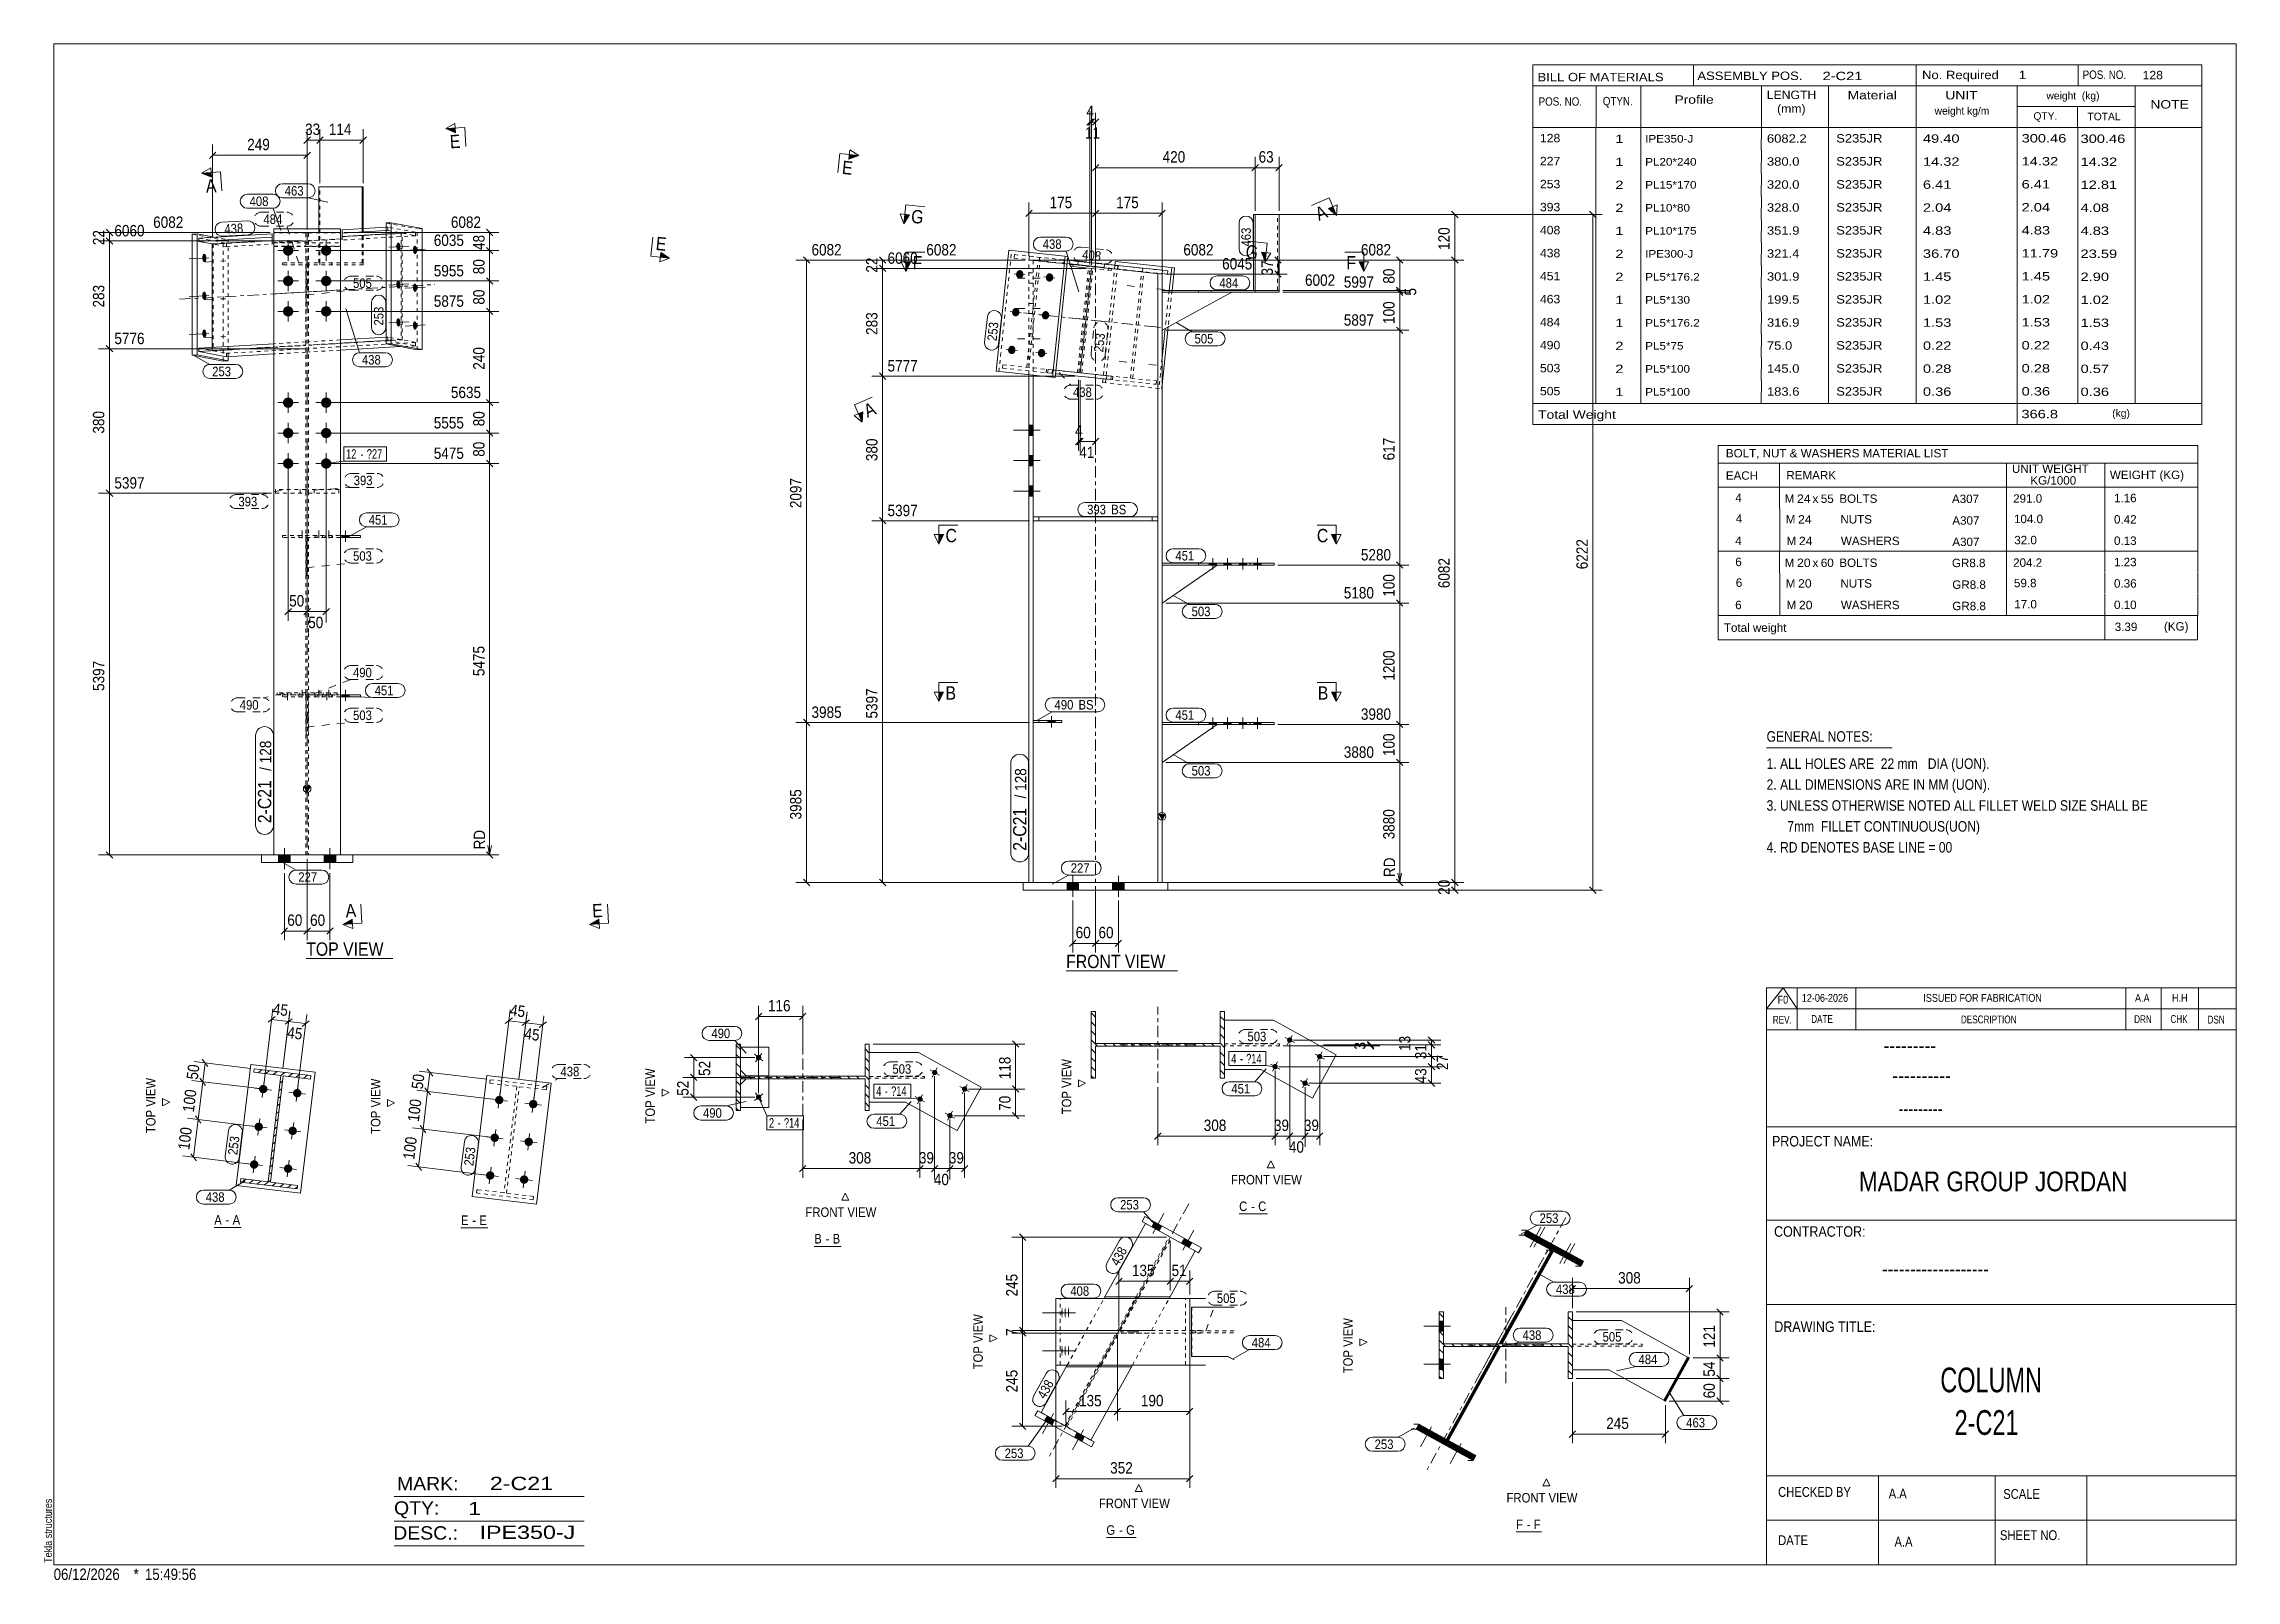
# Model space of a CAD drawing. Header units: millimetres. Extents: x 2 to 579, y 1 to 405.
import ezdxf

# ---------------------------------------------------------------- set-up
doc = ezdxf.new("R2010")
doc.units = ezdxf.units.MM
for name, pattern in [('XKITLINE00', [0]), ('XKITLINE01', [4, 1, -1, 1, -1]), ('XKITLINE02', [4, 2, -2]), ('XKITLINE03', [6, 3, -1, 1, -1])]:
    doc.linetypes.add(name, pattern=pattern)
for name, color, linetype, lineweight in [('Bolt', 3, 'Continuous', 0), ('BoltMark', 7, 'Continuous', 0), ('Dimensions', 7, 'Continuous', 0), ('DrawingSheet', 5, 'Continuous', 0), ('OtherObjectType', 7, 'Continuous', 0), ('Part', 2, 'Continuous', 0), ('PartMark', 7, 'Continuous', 0), ('Section', 6, 'Continuous', 0)]:
    doc.layers.add(name, color=color, linetype=linetype, lineweight=lineweight)
doc.styles.add('@ARIAL_UNICODE_MS_BOLD', font='ARIAL.TTF')
doc.styles.add('ARIAL', font='ARIAL.TTF')
doc.styles.add('ARIAL_NARROW', font='ARIALN.TTF')
doc.styles.add('COMIC_SANS_MS_BOLD', font='COMICBD.TTF')
doc.styles.add('SWIS721_EX_BT', font='ARIAL.TTF')
doc.styles.add('SWISSE', font='ARIAL.TTF')

# ---------------------------------------------------------------- blocks, each defined once
blk = doc.blocks.new('*A1')
at = {"layer": 'Part', "color": 7, "linetype": 'XKITLINE00', "lineweight": 0}
for p, q in [((57.72, 135.44), (57.72, 135.44)), ((57.72, 135.44), (57.72, 135.44)), ((59.72, 135.2), (58.72, 134.41)), ((61.73, 134.95), (60.73, 134.17)), ((63.74, 134.71), (62.74, 133.93)), ((65.74, 134.47), (64.73, 133.68)), ((67.75, 134.23), (66.75, 133.44)), ((69.75, 133.99), (68.75, 133.2)), ((71.76, 133.75), (70.76, 132.96)), ((64.73, 128.23), (64.01, 127.66)), ((64.97, 130.23), (64.25, 129.67)), ((65.21, 132.24), (64.49, 131.67)), ((64.01, 122.21), (63.28, 121.64)), ((64.25, 124.22), (63.52, 123.65)), ((64.49, 126.22), (63.77, 125.66)), ((63.28, 116.19), (62.56, 115.62)), ((63.52, 118.2), (62.8, 117.63)), ((63.76, 120.2), (63.04, 119.64)), ((62.56, 110.17), (61.83, 109.61)), ((62.8, 112.18), (62.07, 111.61)), ((63.04, 114.19), (62.32, 113.62)), ((55.44, 106.4), (54.44, 105.62)), ((57.44, 106.16), (56.44, 105.38)), ((59.45, 105.92), (58.45, 105.13)), ((62.07, 106.16), (60.45, 104.89)), ((62.31, 108.17), (61.59, 107.6)), ((63.46, 105.44), (62.46, 104.65)), ((65.47, 105.19), (64.47, 104.41)), ((67.47, 104.95), (66.47, 104.17)), ((69.09, 104.4), (68.48, 103.93))]:
    blk.add_line(p, q, dxfattribs=at)
blk = doc.blocks.new('*A2')
at = {"layer": 'Part', "color": 7, "linetype": 'XKITLINE00', "lineweight": 0}
for p, q in [((185.59, 140.48), (184.49, 141.58)), ((185.59, 138.12), (184.49, 139.22)), ((219.49, 139.58), (218.39, 140.68)), ((219.49, 141.94), (219.49, 141.94)), ((219.49, 141.94), (219.49, 141.94)), ((185.59, 135.76), (184.49, 136.86)), ((186.16, 132.84), (184.49, 134.51)), ((188.52, 132.84), (187.82, 133.54)), ((190.87, 132.84), (190.17, 133.54)), ((193.23, 132.84), (192.53, 133.54)), ((195.59, 132.84), (194.89, 133.54)), ((197.95, 132.84), (197.25, 133.54)), ((200.3, 132.84), (199.6, 133.54)), ((202.66, 132.84), (201.96, 133.54)), ((205.02, 132.84), (204.32, 133.54)), ((207.37, 132.84), (206.67, 133.54)), ((209.73, 132.84), (209.03, 133.54)), ((212.09, 132.84), (211.39, 133.54)), ((214.45, 132.84), (213.75, 133.54)), ((216.8, 132.84), (216.1, 133.54)), ((219.49, 137.22), (218.39, 138.32)), ((219.49, 134.86), (218.39, 135.96)), ((219.49, 132.51), (218.39, 133.61)), ((185.59, 131.05), (184.49, 132.15)), ((185.59, 128.69), (184.49, 129.79)), ((185.59, 126.33), (184.49, 127.43)), ((219.49, 130.15), (218.39, 131.25)), ((219.49, 127.79), (218.39, 128.89)), ((185.13, 124.44), (184.49, 125.08)), ((219.49, 125.44), (218.39, 126.54))]:
    blk.add_line(p, q, dxfattribs=at)
blk = doc.blocks.new('*A3')
at = {"layer": 'Part', "color": 7, "linetype": 'XKITLINE00', "lineweight": 0}
for p, q in [((370.52, 70.04), (369.42, 71.14)), ((404.42, 69.14), (403.32, 70.24)), ((404.42, 71.5), (404.42, 71.5)), ((404.42, 71.5), (404.42, 71.5)), ((370.52, 67.68), (369.42, 68.78)), ((370.52, 65.32), (369.42, 66.42)), ((371.09, 62.4), (369.42, 64.06)), ((404.42, 66.78), (403.32, 67.88)), ((404.42, 64.42), (403.32, 65.52)), ((370.52, 60.61), (369.42, 61.71)), ((370.52, 58.25), (369.42, 59.35)), ((373.44, 62.4), (372.74, 63.1)), ((375.8, 62.4), (375.1, 63.1)), ((378.16, 62.4), (377.46, 63.1)), ((380.52, 62.4), (379.82, 63.1)), ((382.87, 62.4), (382.17, 63.1)), ((385.23, 62.4), (384.53, 63.1)), ((387.59, 62.4), (386.89, 63.1)), ((389.95, 62.4), (389.25, 63.1)), ((392.3, 62.4), (391.6, 63.1)), ((394.66, 62.4), (393.96, 63.1)), ((397.02, 62.4), (396.32, 63.1)), ((399.37, 62.4), (398.67, 63.1)), ((401.73, 62.4), (401.03, 63.1)), ((404.42, 62.07), (403.32, 63.17)), ((404.42, 59.71), (403.32, 60.81)), ((404.42, 57.35), (403.32, 58.45)), ((370.52, 55.89), (369.42, 56.99)), ((370.06, 54), (369.42, 54.64)), ((404.42, 55), (403.32, 56.1))]:
    blk.add_line(p, q, dxfattribs=at)
blk = doc.blocks.new('*A4')
at = {"layer": 'Part', "color": 7, "linetype": 'XKITLINE00', "lineweight": 0}
for p, q in [((382.93, 57.71), (382.04, 57.45)), ((382.97, 57.78), (382.08, 57.53)), ((383.01, 57.86), (382.12, 57.61)), ((383.05, 57.94), (382.17, 57.68)), ((383.1, 58.01), (382.21, 57.76)), ((383.14, 58.09), (382.25, 57.84)), ((383.18, 58.17), (382.29, 57.91)), ((383.22, 58.24), (382.34, 57.99)), ((383.27, 58.32), (382.38, 58.07)), ((383.31, 58.4), (382.42, 58.14)), ((383.35, 58.48), (382.47, 58.22)), ((383.4, 58.55), (382.51, 58.3)), ((383.44, 58.63), (382.55, 58.38)), ((383.48, 58.71), (382.59, 58.45)), ((383.52, 58.78), (382.64, 58.53)), ((383.57, 58.86), (382.68, 58.61)), ((383.61, 58.94), (382.72, 58.68)), ((383.65, 59.01), (382.76, 58.76)), ((383.69, 59.09), (382.81, 58.84)), ((383.74, 59.17), (382.85, 58.91)), ((383.78, 59.24), (382.89, 58.99)), ((383.82, 59.32), (382.93, 59.07)), ((383.86, 59.4), (382.98, 59.14)), ((383.91, 59.47), (383.02, 59.22)), ((383.95, 59.55), (383.06, 59.3)), ((383.99, 59.63), (383.11, 59.37)), ((384.04, 59.71), (383.15, 59.45)), ((384.08, 59.78), (383.19, 59.53)), ((384.12, 59.86), (383.23, 59.61)), ((384.16, 59.94), (383.28, 59.68)), ((384.21, 60.01), (383.32, 59.76)), ((384.25, 60.09), (383.36, 59.84)), ((384.29, 60.17), (383.4, 59.91)), ((384.33, 60.24), (383.45, 59.99)), ((384.38, 60.32), (383.49, 60.07)), ((384.42, 60.4), (383.53, 60.14)), ((384.46, 60.47), (383.57, 60.22)), ((384.5, 60.55), (383.62, 60.3)), ((384.55, 60.63), (383.66, 60.37)), ((384.59, 60.71), (383.7, 60.45)), ((384.63, 60.78), (383.75, 60.53)), ((384.68, 60.86), (383.79, 60.6)), ((384.72, 60.94), (383.83, 60.68)), ((384.76, 61.01), (383.87, 60.76)), ((384.8, 61.09), (383.92, 60.84)), ((384.85, 61.17), (383.96, 60.91)), ((384.89, 61.24), (384, 60.99)), ((384.93, 61.32), (384.04, 61.07)), ((384.97, 61.4), (384.09, 61.14)), ((385.02, 61.47), (384.13, 61.22)), ((385.06, 61.55), (384.17, 61.3)), ((385.1, 61.63), (384.21, 61.37)), ((385.14, 61.7), (384.26, 61.45)), ((385.19, 61.78), (384.3, 61.53)), ((385.23, 61.86), (384.34, 61.6)), ((385.27, 61.94), (384.39, 61.68)), ((385.32, 62.01), (384.43, 61.76)), ((385.36, 62.09), (384.47, 61.84)), ((385.4, 62.17), (384.51, 61.91)), ((385.44, 62.24), (384.56, 61.99)), ((385.49, 62.32), (384.6, 62.07)), ((385.53, 62.4), (384.64, 62.14)), ((385.3, 62.4), (384.68, 62.22)), ((385.08, 62.4), (384.73, 62.3)), ((384.85, 62.4), (384.81, 62.38)), ((379.73, 51.94), (378.84, 51.69)), ((379.77, 52.02), (378.88, 51.76)), ((379.81, 52.09), (378.92, 51.84)), ((379.85, 52.17), (378.97, 51.92)), ((379.9, 52.25), (379.01, 51.99)), ((379.94, 52.32), (379.05, 52.07)), ((379.98, 52.4), (379.09, 52.15)), ((380.03, 52.48), (379.14, 52.22)), ((380.07, 52.56), (379.18, 52.3)), ((380.11, 52.63), (379.22, 52.38)), ((380.15, 52.71), (379.27, 52.45)), ((380.2, 52.79), (379.31, 52.53)), ((380.24, 52.86), (379.35, 52.61)), ((380.28, 52.94), (379.39, 52.69)), ((380.32, 53.02), (379.44, 52.76)), ((380.37, 53.09), (379.48, 52.84)), ((380.41, 53.17), (379.52, 52.92)), ((380.45, 53.25), (379.56, 52.99)), ((380.49, 53.32), (379.61, 53.07)), ((380.54, 53.4), (379.65, 53.15)), ((380.58, 53.48), (379.69, 53.22)), ((380.62, 53.55), (379.73, 53.3)), ((380.66, 53.63), (379.78, 53.38)), ((380.71, 53.71), (379.82, 53.45)), ((380.75, 53.79), (379.86, 53.53)), ((380.79, 53.86), (379.91, 53.61)), ((380.84, 53.94), (379.95, 53.69)), ((380.88, 54.02), (379.99, 53.76)), ((380.92, 54.09), (380.03, 53.84)), ((380.96, 54.17), (380.08, 53.92)), ((381.01, 54.25), (380.12, 53.99)), ((381.05, 54.32), (380.16, 54.07)), ((381.09, 54.4), (380.2, 54.15)), ((381.13, 54.48), (380.25, 54.22)), ((381.18, 54.55), (380.29, 54.3)), ((381.22, 54.63), (380.33, 54.38)), ((381.26, 54.71), (380.37, 54.45)), ((381.3, 54.78), (380.42, 54.53)), ((381.35, 54.86), (380.46, 54.61)), ((381.39, 54.94), (380.5, 54.68)), ((381.43, 55.02), (380.55, 54.76)), ((381.48, 55.09), (380.59, 54.84)), ((381.52, 55.17), (380.63, 54.92)), ((381.56, 55.25), (380.67, 54.99)), ((381.6, 55.32), (380.72, 55.07)), ((381.65, 55.4), (380.76, 55.15)), ((381.69, 55.48), (380.8, 55.22)), ((381.73, 55.55), (380.84, 55.3)), ((381.77, 55.63), (380.89, 55.38)), ((381.82, 55.71), (380.93, 55.45)), ((381.86, 55.78), (380.97, 55.53)), ((381.9, 55.86), (381.01, 55.61)), ((381.94, 55.94), (381.06, 55.68)), ((381.99, 56.02), (381.1, 55.76)), ((382.03, 56.09), (381.14, 55.84)), ((382.07, 56.17), (381.19, 55.91)), ((382.12, 56.25), (381.23, 55.99)), ((382.16, 56.32), (381.27, 56.07)), ((382.2, 56.4), (381.31, 56.15)), ((382.24, 56.48), (381.36, 56.22)), ((382.29, 56.55), (381.4, 56.3)), ((382.33, 56.63), (381.44, 56.38)), ((382.37, 56.71), (381.48, 56.45)), ((382.41, 56.78), (381.53, 56.53)), ((382.46, 56.86), (381.57, 56.61)), ((382.5, 56.94), (381.61, 56.68)), ((382.54, 57.01), (381.65, 56.76)), ((382.58, 57.09), (381.7, 56.84)), ((382.63, 57.17), (381.74, 56.91)), ((382.67, 57.25), (381.78, 56.99)), ((382.71, 57.32), (381.83, 57.07)), ((382.76, 57.4), (381.87, 57.14)), ((382.8, 57.48), (381.91, 57.22)), ((382.84, 57.55), (381.95, 57.3)), ((382.88, 57.63), (382, 57.38)), ((376.53, 46.17), (375.64, 45.92)), ((376.57, 46.25), (375.68, 46)), ((376.61, 46.33), (375.72, 46.07)), ((376.65, 46.4), (375.77, 46.15)), ((376.7, 46.48), (375.81, 46.23)), ((376.74, 46.56), (375.85, 46.3)), ((376.78, 46.64), (375.9, 46.38)), ((376.83, 46.71), (375.94, 46.46)), ((376.87, 46.79), (375.98, 46.53)), ((376.91, 46.87), (376.02, 46.61)), ((376.95, 46.94), (376.07, 46.69)), ((377, 47.02), (376.11, 46.77)), ((377.04, 47.1), (376.15, 46.84)), ((377.08, 47.17), (376.19, 46.92)), ((377.12, 47.25), (376.24, 47)), ((377.17, 47.33), (376.28, 47.07)), ((377.21, 47.4), (376.32, 47.15)), ((377.25, 47.48), (376.36, 47.23)), ((377.29, 47.56), (376.41, 47.3)), ((377.34, 47.63), (376.45, 47.38)), ((377.38, 47.71), (376.49, 47.46)), ((377.42, 47.79), (376.54, 47.53)), ((377.47, 47.87), (376.58, 47.61)), ((377.51, 47.94), (376.62, 47.69)), ((377.55, 48.02), (376.66, 47.76)), ((377.59, 48.1), (376.71, 47.84)), ((377.64, 48.17), (376.75, 47.92)), ((377.68, 48.25), (376.79, 48)), ((377.72, 48.33), (376.83, 48.07)), ((377.76, 48.4), (376.88, 48.15)), ((377.81, 48.48), (376.92, 48.23)), ((377.85, 48.56), (376.96, 48.3)), ((377.89, 48.63), (377, 48.38)), ((377.93, 48.71), (377.05, 48.46)), ((377.98, 48.79), (377.09, 48.53)), ((378.02, 48.86), (377.13, 48.61)), ((378.06, 48.94), (377.18, 48.69)), ((378.11, 49.02), (377.22, 48.76)), ((378.15, 49.1), (377.26, 48.84)), ((378.19, 49.17), (377.3, 48.92)), ((378.23, 49.25), (377.35, 49)), ((378.28, 49.33), (377.39, 49.07)), ((378.32, 49.4), (377.43, 49.15)), ((378.36, 49.48), (377.47, 49.23)), ((378.4, 49.56), (377.52, 49.3)), ((378.45, 49.63), (377.56, 49.38)), ((378.49, 49.71), (377.6, 49.46)), ((378.53, 49.79), (377.64, 49.53)), ((378.57, 49.86), (377.69, 49.61)), ((378.62, 49.94), (377.73, 49.69)), ((378.66, 50.02), (377.77, 49.76)), ((378.7, 50.09), (377.82, 49.84)), ((378.75, 50.17), (377.86, 49.92)), ((378.79, 50.25), (377.9, 49.99)), ((378.83, 50.33), (377.94, 50.07)), ((378.87, 50.4), (377.99, 50.15)), ((378.92, 50.48), (378.03, 50.23)), ((378.96, 50.56), (378.07, 50.3)), ((379, 50.63), (378.11, 50.38)), ((379.04, 50.71), (378.16, 50.46)), ((379.09, 50.79), (378.2, 50.53)), ((379.13, 50.86), (378.24, 50.61)), ((379.17, 50.94), (378.28, 50.69)), ((379.21, 51.02), (378.33, 50.76)), ((379.26, 51.09), (378.37, 50.84)), ((379.3, 51.17), (378.41, 50.92)), ((379.34, 51.25), (378.45, 50.99)), ((379.39, 51.33), (378.5, 51.07)), ((379.43, 51.4), (378.54, 51.15)), ((379.47, 51.48), (378.58, 51.22)), ((379.51, 51.56), (378.63, 51.3)), ((379.56, 51.63), (378.67, 51.38)), ((379.6, 51.71), (378.71, 51.46)), ((379.64, 51.79), (378.75, 51.53)), ((379.68, 51.86), (378.8, 51.61)), ((373.33, 40.41), (372.44, 40.15)), ((373.37, 40.48), (372.48, 40.23)), ((373.41, 40.56), (372.52, 40.31)), ((373.45, 40.64), (372.57, 40.38)), ((373.5, 40.71), (372.61, 40.46)), ((373.54, 40.79), (372.65, 40.54)), ((373.58, 40.87), (372.7, 40.61)), ((373.63, 40.95), (372.74, 40.69)), ((373.67, 41.02), (372.78, 40.77)), ((373.71, 41.1), (372.82, 40.85)), ((373.75, 41.18), (372.87, 40.92)), ((373.8, 41.25), (372.91, 41)), ((373.84, 41.33), (372.95, 41.08)), ((373.88, 41.41), (372.99, 41.15)), ((373.92, 41.48), (373.04, 41.23)), ((373.97, 41.56), (373.08, 41.31)), ((374.01, 41.64), (373.12, 41.38)), ((374.05, 41.71), (373.16, 41.46)), ((374.09, 41.79), (373.21, 41.54)), ((374.14, 41.87), (373.25, 41.61)), ((374.18, 41.95), (373.29, 41.69)), ((374.22, 42.02), (373.34, 41.77)), ((374.27, 42.1), (373.38, 41.84)), ((374.31, 42.18), (373.42, 41.92)), ((374.35, 42.25), (373.46, 42)), ((374.39, 42.33), (373.51, 42.08)), ((374.44, 42.41), (373.55, 42.15)), ((374.48, 42.48), (373.59, 42.23)), ((374.52, 42.56), (373.63, 42.31)), ((374.56, 42.64), (373.68, 42.38)), ((374.61, 42.71), (373.72, 42.46)), ((374.65, 42.79), (373.76, 42.54)), ((374.69, 42.87), (373.8, 42.61)), ((374.73, 42.94), (373.85, 42.69)), ((374.78, 43.02), (373.89, 42.77)), ((374.82, 43.1), (373.93, 42.84)), ((374.86, 43.18), (373.98, 42.92)), ((374.91, 43.25), (374.02, 43)), ((374.95, 43.33), (374.06, 43.07)), ((374.99, 43.41), (374.1, 43.15)), ((375.03, 43.48), (374.15, 43.23)), ((375.08, 43.56), (374.19, 43.31)), ((375.12, 43.64), (374.23, 43.38)), ((375.16, 43.71), (374.27, 43.46)), ((375.2, 43.79), (374.32, 43.54)), ((375.25, 43.87), (374.36, 43.61)), ((375.29, 43.94), (374.4, 43.69)), ((375.33, 44.02), (374.44, 43.77)), ((375.37, 44.1), (374.49, 43.84)), ((375.42, 44.17), (374.53, 43.92)), ((375.46, 44.25), (374.57, 44)), ((375.5, 44.33), (374.62, 44.07)), ((375.55, 44.41), (374.66, 44.15)), ((375.59, 44.48), (374.7, 44.23)), ((375.63, 44.56), (374.74, 44.31)), ((375.67, 44.64), (374.79, 44.38)), ((375.72, 44.71), (374.83, 44.46)), ((375.76, 44.79), (374.87, 44.54)), ((375.8, 44.87), (374.91, 44.61)), ((375.84, 44.94), (374.96, 44.69)), ((375.89, 45.02), (375, 44.77)), ((375.93, 45.1), (375.04, 44.84)), ((375.97, 45.17), (375.08, 44.92)), ((376.01, 45.25), (375.13, 45)), ((376.06, 45.33), (375.17, 45.07)), ((376.1, 45.4), (375.21, 45.15)), ((376.14, 45.48), (375.26, 45.23)), ((376.19, 45.56), (375.3, 45.3)), ((376.23, 45.64), (375.34, 45.38)), ((376.27, 45.71), (375.38, 45.46)), ((376.31, 45.79), (375.43, 45.54)), ((376.36, 45.87), (375.47, 45.61)), ((376.4, 45.94), (375.51, 45.69)), ((376.44, 46.02), (375.55, 45.77)), ((376.48, 46.1), (375.6, 45.84)), ((372.06, 38.3), (371.29, 38.08)), ((372.07, 38.24), (371.3, 38.02)), ((372.04, 38.36), (371.33, 38.15)), ((372.02, 38.42), (371.37, 38.23)), ((372.09, 38.18), (371.38, 37.97)), ((372.01, 38.48), (371.42, 38.31)), ((371.99, 38.54), (371.46, 38.38)), ((372.05, 38.1), (371.46, 37.93)), ((371.97, 38.6), (371.5, 38.46)), ((371.96, 38.66), (371.54, 38.54)), ((372, 38.02), (371.54, 37.89)), ((371.94, 38.72), (371.59, 38.62)), ((371.96, 37.95), (371.61, 37.85)), ((371.92, 38.78), (371.63, 38.69)), ((371.9, 38.84), (371.67, 38.77)), ((371.92, 37.87), (371.69, 37.8)), ((371.89, 38.9), (371.71, 38.85)), ((371.87, 38.96), (371.76, 38.92)), ((371.85, 39.02), (371.8, 39)), ((371.88, 37.79), (371.8, 37.77)), ((372.73, 39.33), (371.84, 39.08)), ((372.69, 39.25), (371.85, 39.02)), ((372.64, 39.18), (371.87, 38.96)), ((372.77, 39.41), (371.88, 39.15)), ((372.6, 39.1), (371.89, 38.9)), ((372.56, 39.02), (371.9, 38.84)), ((372.52, 38.95), (371.92, 38.78)), ((372.81, 39.48), (371.93, 39.23)), ((372.47, 38.87), (371.94, 38.72)), ((372.43, 38.79), (371.96, 38.66)), ((372.86, 39.56), (371.97, 39.31)), ((372.39, 38.72), (371.97, 38.6)), ((372.35, 38.64), (371.99, 38.54)), ((372.9, 39.64), (372.01, 39.38)), ((372.3, 38.56), (372.01, 38.48)), ((372.26, 38.49), (372.02, 38.42)), ((372.22, 38.41), (372.04, 38.36)), ((372.94, 39.72), (372.06, 39.46)), ((372.18, 38.33), (372.06, 38.3)), ((372.13, 38.25), (372.07, 38.24)), ((372.99, 39.79), (372.1, 39.54)), ((373.03, 39.87), (372.14, 39.62)), ((373.07, 39.95), (372.18, 39.69)), ((373.11, 40.02), (372.23, 39.77)), ((373.16, 40.1), (372.27, 39.85)), ((373.2, 40.18), (372.31, 39.92)), ((373.24, 40.25), (372.35, 40)), ((373.28, 40.33), (372.4, 40.08))]:
    blk.add_line(p, q, dxfattribs=at)
blk = doc.blocks.new('*A5')
at = {"layer": 'Part', "color": 7, "linetype": 'XKITLINE00', "lineweight": 0}
for p, q in [((398.92, 86.53), (398.03, 86.28)), ((398.96, 86.61), (398.08, 86.36)), ((399.01, 86.69), (398.12, 86.43)), ((399.05, 86.76), (398.16, 86.51)), ((399.09, 86.84), (398.2, 86.59)), ((399.13, 86.92), (398.25, 86.66)), ((399.18, 86.99), (398.29, 86.74)), ((399.22, 87.07), (398.33, 86.82)), ((399.26, 87.15), (398.38, 86.89)), ((399.31, 87.22), (398.42, 86.97)), ((399.35, 87.3), (398.46, 87.05)), ((399.39, 87.38), (398.5, 87.12)), ((399.43, 87.45), (398.55, 87.2)), ((399.36, 87.5), (398.59, 87.28)), ((399.28, 87.54), (398.63, 87.35)), ((399.2, 87.58), (398.67, 87.43)), ((399.12, 87.62), (398.72, 87.51)), ((399.05, 87.67), (398.76, 87.59)), ((398.97, 87.71), (398.8, 87.66)), ((399.43, 87.45), (399.43, 87.45)), ((395.72, 80.77), (394.83, 80.51)), ((395.76, 80.84), (394.88, 80.59)), ((395.81, 80.92), (394.92, 80.67)), ((395.85, 81), (394.96, 80.74)), ((395.89, 81.07), (395, 80.82)), ((395.93, 81.15), (395.05, 80.9)), ((395.98, 81.23), (395.09, 80.97)), ((396.02, 81.3), (395.13, 81.05)), ((396.06, 81.38), (395.18, 81.13)), ((396.11, 81.46), (395.22, 81.2)), ((396.15, 81.53), (395.26, 81.28)), ((396.19, 81.61), (395.3, 81.36)), ((396.23, 81.69), (395.35, 81.43)), ((396.28, 81.77), (395.39, 81.51)), ((396.32, 81.84), (395.43, 81.59)), ((396.36, 81.92), (395.47, 81.67)), ((396.4, 82), (395.52, 81.74)), ((396.45, 82.07), (395.56, 81.82)), ((396.49, 82.15), (395.6, 81.9)), ((396.53, 82.23), (395.64, 81.97)), ((396.57, 82.3), (395.69, 82.05)), ((396.62, 82.38), (395.73, 82.13)), ((396.66, 82.46), (395.77, 82.2)), ((396.7, 82.53), (395.82, 82.28)), ((396.75, 82.61), (395.86, 82.36)), ((396.79, 82.69), (395.9, 82.43)), ((396.83, 82.76), (395.94, 82.51)), ((396.87, 82.84), (395.99, 82.59)), ((396.92, 82.92), (396.03, 82.66)), ((396.96, 83), (396.07, 82.74)), ((397, 83.07), (396.11, 82.82)), ((397.04, 83.15), (396.16, 82.9)), ((397.09, 83.23), (396.2, 82.97)), ((397.13, 83.3), (396.24, 83.05)), ((397.17, 83.38), (396.28, 83.13)), ((397.21, 83.46), (396.33, 83.2)), ((397.26, 83.53), (396.37, 83.28)), ((397.3, 83.61), (396.41, 83.36)), ((397.34, 83.69), (396.46, 83.43)), ((397.39, 83.76), (396.5, 83.51)), ((397.43, 83.84), (396.54, 83.59)), ((397.47, 83.92), (396.58, 83.66)), ((397.51, 84), (396.63, 83.74)), ((397.56, 84.07), (396.67, 83.82)), ((397.6, 84.15), (396.71, 83.89)), ((397.64, 84.23), (396.75, 83.97)), ((397.68, 84.3), (396.8, 84.05)), ((397.73, 84.38), (396.84, 84.13)), ((397.77, 84.46), (396.88, 84.2)), ((397.81, 84.53), (396.92, 84.28)), ((397.85, 84.61), (396.97, 84.36)), ((397.9, 84.69), (397.01, 84.43)), ((397.94, 84.76), (397.05, 84.51)), ((397.98, 84.84), (397.1, 84.59)), ((398.03, 84.92), (397.14, 84.66)), ((398.07, 84.99), (397.18, 84.74)), ((398.11, 85.07), (397.22, 84.82)), ((398.15, 85.15), (397.27, 84.89)), ((398.2, 85.23), (397.31, 84.97)), ((398.24, 85.3), (397.35, 85.05)), ((398.28, 85.38), (397.39, 85.12)), ((398.32, 85.46), (397.44, 85.2)), ((398.37, 85.53), (397.48, 85.28)), ((398.41, 85.61), (397.52, 85.36)), ((398.45, 85.69), (397.56, 85.43)), ((398.49, 85.76), (397.61, 85.51)), ((398.54, 85.84), (397.65, 85.59)), ((398.58, 85.92), (397.69, 85.66)), ((398.62, 85.99), (397.74, 85.74)), ((398.67, 86.07), (397.78, 85.82)), ((398.71, 86.15), (397.82, 85.89)), ((398.75, 86.22), (397.86, 85.97)), ((398.79, 86.3), (397.91, 86.05)), ((398.84, 86.38), (397.95, 86.12)), ((398.88, 86.46), (397.99, 86.2)), ((392.52, 75), (391.63, 74.75)), ((392.56, 75.08), (391.68, 74.82)), ((392.61, 75.15), (391.72, 74.9)), ((392.65, 75.23), (391.76, 74.98)), ((392.69, 75.31), (391.8, 75.05)), ((392.74, 75.38), (391.85, 75.13)), ((392.78, 75.46), (391.89, 75.21)), ((392.82, 75.54), (391.93, 75.28)), ((392.86, 75.61), (391.98, 75.36)), ((392.91, 75.69), (392.02, 75.44)), ((392.95, 75.77), (392.06, 75.51)), ((392.99, 75.85), (392.1, 75.59)), ((393.03, 75.92), (392.15, 75.67)), ((393.08, 76), (392.19, 75.74)), ((393.12, 76.08), (392.23, 75.82)), ((393.16, 76.15), (392.27, 75.9)), ((393.2, 76.23), (392.32, 75.98)), ((393.25, 76.31), (392.36, 76.05)), ((393.29, 76.38), (392.4, 76.13)), ((393.33, 76.46), (392.44, 76.21)), ((393.38, 76.54), (392.49, 76.28)), ((393.42, 76.61), (392.53, 76.36)), ((393.46, 76.69), (392.57, 76.44)), ((393.5, 76.77), (392.62, 76.51)), ((393.55, 76.84), (392.66, 76.59)), ((393.59, 76.92), (392.7, 76.67)), ((393.63, 77), (392.74, 76.74)), ((393.67, 77.08), (392.79, 76.82)), ((393.72, 77.15), (392.83, 76.9)), ((393.76, 77.23), (392.87, 76.98)), ((393.8, 77.31), (392.91, 77.05)), ((393.84, 77.38), (392.96, 77.13)), ((393.89, 77.46), (393, 77.21)), ((393.93, 77.54), (393.04, 77.28)), ((393.97, 77.61), (393.08, 77.36)), ((394.01, 77.69), (393.13, 77.44)), ((394.06, 77.77), (393.17, 77.51)), ((394.1, 77.84), (393.21, 77.59)), ((394.14, 77.92), (393.26, 77.67)), ((394.19, 78), (393.3, 77.74)), ((394.23, 78.07), (393.34, 77.82)), ((394.27, 78.15), (393.38, 77.9)), ((394.31, 78.23), (393.43, 77.97)), ((394.36, 78.31), (393.47, 78.05)), ((394.4, 78.38), (393.51, 78.13)), ((394.44, 78.46), (393.55, 78.21)), ((394.48, 78.54), (393.6, 78.28)), ((394.53, 78.61), (393.64, 78.36)), ((394.57, 78.69), (393.68, 78.44)), ((394.61, 78.77), (393.72, 78.51)), ((394.65, 78.84), (393.77, 78.59)), ((394.7, 78.92), (393.81, 78.67)), ((394.74, 79), (393.85, 78.74)), ((394.78, 79.07), (393.9, 78.82)), ((394.83, 79.15), (393.94, 78.9)), ((394.87, 79.23), (393.98, 78.97)), ((394.91, 79.31), (394.02, 79.05)), ((394.95, 79.38), (394.07, 79.13)), ((395, 79.46), (394.11, 79.2)), ((395.04, 79.54), (394.15, 79.28)), ((395.08, 79.61), (394.19, 79.36)), ((395.12, 79.69), (394.24, 79.44)), ((395.17, 79.77), (394.28, 79.51)), ((395.21, 79.84), (394.32, 79.59)), ((395.25, 79.92), (394.36, 79.67)), ((395.29, 80), (394.41, 79.74)), ((395.34, 80.07), (394.45, 79.82)), ((395.38, 80.15), (394.49, 79.9)), ((395.42, 80.23), (394.54, 79.97)), ((395.47, 80.3), (394.58, 80.05)), ((395.51, 80.38), (394.62, 80.13)), ((395.55, 80.46), (394.66, 80.2)), ((395.59, 80.54), (394.71, 80.28)), ((395.64, 80.61), (394.75, 80.36)), ((395.68, 80.69), (394.79, 80.43)), ((389.32, 69.23), (388.43, 68.98)), ((389.36, 69.31), (388.48, 69.06)), ((389.41, 69.39), (388.52, 69.13)), ((389.45, 69.46), (388.56, 69.21)), ((389.49, 69.54), (388.61, 69.29)), ((389.54, 69.62), (388.65, 69.36)), ((389.58, 69.69), (388.69, 69.44)), ((389.62, 69.77), (388.73, 69.52)), ((389.66, 69.85), (388.78, 69.59)), ((389.71, 69.92), (388.82, 69.67)), ((389.75, 70), (388.86, 69.75)), ((389.79, 70.08), (388.9, 69.82)), ((389.83, 70.16), (388.95, 69.9)), ((389.88, 70.23), (388.99, 69.98)), ((389.92, 70.31), (389.03, 70.06)), ((389.96, 70.39), (389.07, 70.13)), ((390, 70.46), (389.12, 70.21)), ((390.05, 70.54), (389.16, 70.29)), ((390.09, 70.62), (389.2, 70.36)), ((390.13, 70.69), (389.25, 70.44)), ((390.18, 70.77), (389.29, 70.52)), ((390.22, 70.85), (389.33, 70.59)), ((390.26, 70.92), (389.37, 70.67)), ((390.3, 71), (389.42, 70.75)), ((390.35, 71.08), (389.46, 70.82)), ((390.39, 71.16), (389.5, 70.9)), ((390.43, 71.23), (389.54, 70.98)), ((390.47, 71.31), (389.59, 71.05)), ((390.52, 71.39), (389.63, 71.13)), ((390.56, 71.46), (389.67, 71.21)), ((390.6, 71.54), (389.71, 71.29)), ((390.64, 71.62), (389.76, 71.36)), ((390.69, 71.69), (389.8, 71.44)), ((390.73, 71.77), (389.84, 71.52)), ((390.77, 71.85), (389.89, 71.59)), ((390.82, 71.92), (389.93, 71.67)), ((390.86, 72), (389.97, 71.75)), ((390.9, 72.08), (390.01, 71.82)), ((390.94, 72.15), (390.06, 71.9)), ((390.99, 72.23), (390.1, 71.98)), ((391.03, 72.31), (390.14, 72.05)), ((391.07, 72.39), (390.18, 72.13)), ((391.11, 72.46), (390.23, 72.21)), ((391.16, 72.54), (390.27, 72.29)), ((391.2, 72.62), (390.31, 72.36)), ((391.24, 72.69), (390.35, 72.44)), ((391.28, 72.77), (390.4, 72.52)), ((391.33, 72.85), (390.44, 72.59)), ((391.37, 72.92), (390.48, 72.67)), ((391.41, 73), (390.53, 72.75)), ((391.46, 73.08), (390.57, 72.82)), ((391.5, 73.15), (390.61, 72.9)), ((391.54, 73.23), (390.65, 72.98)), ((391.58, 73.31), (390.7, 73.05)), ((391.63, 73.38), (390.74, 73.13)), ((391.67, 73.46), (390.78, 73.21)), ((391.71, 73.54), (390.82, 73.28)), ((391.75, 73.62), (390.87, 73.36)), ((391.8, 73.69), (390.91, 73.44)), ((391.84, 73.77), (390.95, 73.52)), ((391.88, 73.85), (390.99, 73.59)), ((391.92, 73.92), (391.04, 73.67)), ((391.97, 74), (391.08, 73.75)), ((392.01, 74.08), (391.12, 73.82)), ((392.05, 74.15), (391.16, 73.9)), ((392.1, 74.23), (391.21, 73.98)), ((392.14, 74.31), (391.25, 74.05)), ((392.18, 74.38), (391.29, 74.13)), ((392.22, 74.46), (391.34, 74.21)), ((392.27, 74.54), (391.38, 74.28)), ((392.31, 74.62), (391.42, 74.36)), ((392.35, 74.69), (391.46, 74.44)), ((392.39, 74.77), (391.51, 74.51)), ((392.44, 74.85), (391.55, 74.59)), ((392.48, 74.92), (391.59, 74.67)), ((385.93, 63.48), (385.28, 63.29)), ((385.91, 63.54), (385.32, 63.37)), ((385.89, 63.6), (385.36, 63.44)), ((385.88, 63.66), (385.41, 63.52)), ((385.86, 63.71), (385.45, 63.6)), ((385.84, 63.77), (385.49, 63.67)), ((385.83, 63.83), (385.53, 63.75)), ((385.81, 63.89), (385.58, 63.83)), ((385.79, 63.95), (385.62, 63.9)), ((385.77, 64.01), (385.66, 63.98)), ((385.76, 64.07), (385.7, 64.06)), ((386.63, 64.39), (385.75, 64.14)), ((386.59, 64.31), (385.76, 64.07)), ((386.55, 64.24), (385.77, 64.01)), ((386.68, 64.47), (385.79, 64.21)), ((386.51, 64.16), (385.79, 63.95)), ((386.46, 64.08), (385.81, 63.89)), ((386.72, 64.54), (385.83, 64.29)), ((386.42, 64), (385.83, 63.83)), ((386.38, 63.93), (385.84, 63.77)), ((386.34, 63.85), (385.86, 63.71)), ((386.76, 64.62), (385.87, 64.37)), ((386.29, 63.77), (385.88, 63.66)), ((386.25, 63.7), (385.89, 63.6)), ((386.21, 63.62), (385.91, 63.54)), ((386.8, 64.7), (385.92, 64.44)), ((386.16, 63.54), (385.93, 63.48)), ((386.12, 63.47), (385.95, 63.42)), ((386.85, 64.77), (385.96, 64.52)), ((386.89, 64.85), (386, 64.6)), ((386.93, 64.93), (386.05, 64.67)), ((386.98, 65), (386.09, 64.75)), ((387.02, 65.08), (386.13, 64.83)), ((387.06, 65.16), (386.17, 64.9)), ((387.1, 65.23), (386.22, 64.98)), ((387.15, 65.31), (386.26, 65.06)), ((387.19, 65.39), (386.3, 65.13)), ((387.23, 65.47), (386.34, 65.21)), ((387.27, 65.54), (386.39, 65.29)), ((387.32, 65.62), (386.43, 65.37)), ((387.36, 65.7), (386.47, 65.44)), ((387.4, 65.77), (386.51, 65.52)), ((387.44, 65.85), (386.56, 65.6)), ((387.49, 65.93), (386.6, 65.67)), ((387.53, 66), (386.64, 65.75)), ((387.57, 66.08), (386.69, 65.83)), ((387.62, 66.16), (386.73, 65.9)), ((387.66, 66.23), (386.77, 65.98)), ((387.7, 66.31), (386.81, 66.06)), ((387.74, 66.39), (386.86, 66.13)), ((387.79, 66.47), (386.9, 66.21)), ((387.83, 66.54), (386.94, 66.29)), ((387.87, 66.62), (386.98, 66.36)), ((387.91, 66.7), (387.03, 66.44)), ((387.96, 66.77), (387.07, 66.52)), ((388, 66.85), (387.11, 66.6)), ((388.04, 66.93), (387.15, 66.67)), ((388.08, 67), (387.2, 66.75)), ((388.13, 67.08), (387.24, 66.83)), ((388.17, 67.16), (387.28, 66.9)), ((388.21, 67.23), (387.33, 66.98)), ((388.26, 67.31), (387.37, 67.06)), ((388.3, 67.39), (387.41, 67.13)), ((388.34, 67.46), (387.45, 67.21)), ((388.38, 67.54), (387.5, 67.29)), ((388.43, 67.62), (387.54, 67.36)), ((388.47, 67.7), (387.58, 67.44)), ((388.51, 67.77), (387.62, 67.52)), ((388.55, 67.85), (387.67, 67.6)), ((388.6, 67.93), (387.71, 67.67)), ((388.64, 68), (387.75, 67.75)), ((388.68, 68.08), (387.79, 67.83)), ((388.72, 68.16), (387.84, 67.9)), ((388.77, 68.23), (387.88, 67.98)), ((388.81, 68.31), (387.92, 68.06)), ((388.85, 68.39), (387.97, 68.13)), ((388.9, 68.46), (388.01, 68.21)), ((388.94, 68.54), (388.05, 68.29)), ((388.98, 68.62), (388.09, 68.36)), ((389.02, 68.69), (388.14, 68.44)), ((389.07, 68.77), (388.18, 68.52)), ((389.11, 68.85), (388.22, 68.59)), ((389.15, 68.93), (388.26, 68.67)), ((389.19, 69), (388.31, 68.75)), ((389.24, 69.08), (388.35, 68.83)), ((389.28, 69.16), (388.39, 68.9)), ((385.96, 63.36), (385.19, 63.14)), ((385.95, 63.42), (385.23, 63.21)), ((385.98, 63.3), (385.28, 63.1)), ((385.99, 63.24), (385.51, 63.1)), ((385.95, 63.16), (385.73, 63.1)), ((386.08, 63.39), (385.96, 63.36)), ((386.04, 63.31), (385.98, 63.3))]:
    blk.add_line(p, q, dxfattribs=at)
blk = doc.blocks.new('*A6')
at = {"layer": 'Part', "color": 7, "linetype": 'XKITLINE00', "lineweight": 0}
for p, q in [((392.26, 91.39), (391.99, 92.31)), ((392.45, 91.29), (392.1, 92.5)), ((392.64, 91.19), (392.2, 92.68)), ((392.82, 91.08), (392.3, 92.87)), ((393.01, 90.98), (392.42, 93.02)), ((393.2, 90.88), (392.6, 92.92)), ((393.38, 90.78), (392.79, 92.81)), ((393.57, 90.67), (392.98, 92.71)), ((393.76, 90.57), (393.16, 92.61)), ((393.94, 90.47), (393.35, 92.51)), ((394.13, 90.37), (393.54, 92.4)), ((394.32, 90.26), (393.72, 92.3)), ((391.89, 91.6), (391.79, 91.94)), ((392.08, 91.49), (391.89, 92.13)), ((394.5, 90.16), (393.91, 92.2)), ((394.69, 90.06), (394.1, 92.1)), ((394.88, 89.96), (394.28, 91.99)), ((395.06, 89.85), (394.47, 91.89)), ((395.25, 89.75), (394.66, 91.79)), ((395.44, 89.65), (394.84, 91.69)), ((395.62, 89.55), (395.03, 91.58)), ((395.81, 89.44), (395.22, 91.48)), ((396, 89.34), (395.4, 91.38)), ((396.18, 89.24), (395.59, 91.28)), ((396.37, 89.14), (395.78, 91.17)), ((396.56, 89.03), (395.96, 91.07)), ((396.75, 88.93), (396.15, 90.97)), ((396.93, 88.83), (396.34, 90.87)), ((397.12, 88.72), (396.52, 90.76)), ((397.31, 88.62), (396.71, 90.66)), ((397.49, 88.52), (396.9, 90.56)), ((397.68, 88.42), (397.09, 90.46)), ((397.87, 88.31), (397.27, 90.35)), ((398.05, 88.21), (397.46, 90.25)), ((398.24, 88.11), (397.65, 90.15)), ((398.43, 88.01), (397.83, 90.05)), ((398.61, 87.9), (398.02, 89.94)), ((398.8, 87.8), (398.21, 89.84)), ((398.99, 87.7), (398.39, 89.74)), ((399.17, 87.6), (398.58, 89.64)), ((399.36, 87.49), (398.77, 89.53)), ((399.55, 87.39), (398.95, 89.43)), ((399.73, 87.29), (399.14, 89.33)), ((399.92, 87.19), (399.33, 89.23)), ((400.11, 87.08), (399.51, 89.12)), ((400.29, 86.98), (399.7, 89.02)), ((400.48, 86.88), (399.89, 88.92)), ((400.67, 86.78), (400.07, 88.82)), ((400.85, 86.67), (400.26, 88.71)), ((401.04, 86.57), (400.45, 88.61)), ((401.23, 86.47), (400.63, 88.51)), ((401.42, 86.37), (400.82, 88.41)), ((401.6, 86.26), (401.01, 88.3)), ((401.79, 86.16), (401.19, 88.2)), ((401.98, 86.06), (401.38, 88.1)), ((402.16, 85.96), (401.57, 88)), ((402.35, 85.85), (401.76, 87.89)), ((402.54, 85.75), (401.94, 87.79)), ((402.72, 85.65), (402.13, 87.69)), ((402.91, 85.55), (402.32, 87.59)), ((403.1, 85.44), (402.5, 87.48)), ((403.28, 85.34), (402.69, 87.38)), ((403.47, 85.24), (402.88, 87.28)), ((403.66, 85.14), (403.06, 87.18)), ((403.84, 85.03), (403.25, 87.07)), ((404.03, 84.93), (403.44, 86.97)), ((404.22, 84.83), (403.62, 86.87)), ((404.4, 84.73), (403.81, 86.77)), ((404.59, 84.62), (404, 86.66)), ((404.78, 84.52), (404.18, 86.56)), ((404.96, 84.42), (404.37, 86.46)), ((405.15, 84.32), (404.56, 86.36)), ((405.33, 84.23), (404.74, 86.25)), ((405.48, 84.27), (404.93, 86.15)), ((405.62, 84.31), (405.12, 86.05)), ((405.77, 84.35), (405.3, 85.95)), ((405.34, 84.21), (405.33, 84.23)), ((405.52, 84.11), (405.48, 84.27)), ((405.91, 84.4), (405.49, 85.84)), ((405.71, 84.01), (405.62, 84.31)), ((406.06, 84.44), (405.68, 85.74)), ((405.9, 83.91), (405.77, 84.35)), ((406.2, 84.48), (405.86, 85.64)), ((406.09, 83.8), (405.91, 84.4)), ((406.35, 84.52), (406.05, 85.54)), ((406.27, 83.7), (406.06, 84.44)), ((406.46, 83.6), (406.2, 84.48)), ((406.49, 84.57), (406.24, 85.43)), ((406.64, 83.52), (406.35, 84.52)), ((406.64, 84.61), (406.43, 85.33)), ((406.74, 83.71), (406.49, 84.57)), ((406.78, 84.65), (406.61, 85.23)), ((406.84, 83.89), (406.64, 84.61)), ((406.95, 84.08), (406.78, 84.65)), ((406.93, 84.69), (406.8, 85.13)), ((407.05, 84.26), (406.93, 84.69)), ((407.07, 84.73), (406.99, 85.02)), ((407.15, 84.45), (407.07, 84.73)), ((407.21, 84.78), (407.17, 84.92)), ((407.26, 84.63), (407.21, 84.78)), ((407.36, 84.82), (407.36, 84.82)), ((407.36, 84.82), (407.36, 84.82))]:
    blk.add_line(p, q, dxfattribs=at)
blk = doc.blocks.new('*A7')
at = {"layer": 'Part', "color": 7, "linetype": 'XKITLINE00', "lineweight": 0}
for p, q in [((363.56, 40.55), (363.46, 40.9)), ((363.75, 40.45), (363.57, 41.08)), ((363.94, 40.35), (363.67, 41.27)), ((364.13, 40.24), (363.77, 41.45)), ((364.31, 40.14), (363.88, 41.64)), ((364.5, 40.04), (363.98, 41.83)), ((364.69, 39.94), (364.09, 41.98)), ((364.87, 39.83), (364.28, 41.87)), ((365.06, 39.73), (364.46, 41.77)), ((365.25, 39.63), (364.65, 41.67)), ((365.43, 39.53), (364.84, 41.57)), ((365.62, 39.42), (365.03, 41.46)), ((365.81, 39.32), (365.21, 41.36)), ((365.99, 39.22), (365.4, 41.26)), ((366.18, 39.12), (365.59, 41.16)), ((366.37, 39.01), (365.77, 41.05)), ((366.55, 38.91), (365.96, 40.95)), ((366.74, 38.81), (366.15, 40.85)), ((366.93, 38.71), (366.33, 40.75)), ((367.11, 38.6), (366.52, 40.64)), ((367.3, 38.5), (366.71, 40.54)), ((367.49, 38.4), (366.89, 40.44)), ((367.67, 38.3), (367.08, 40.34)), ((367.86, 38.19), (367.27, 40.23)), ((368.05, 38.09), (367.45, 40.13)), ((368.23, 37.99), (367.64, 40.03)), ((368.42, 37.89), (367.83, 39.93)), ((368.61, 37.78), (368.01, 39.82)), ((368.8, 37.68), (368.2, 39.72)), ((368.98, 37.58), (368.39, 39.62)), ((369.17, 37.48), (368.57, 39.52)), ((369.36, 37.37), (368.76, 39.41)), ((369.54, 37.27), (368.95, 39.31)), ((369.73, 37.17), (369.13, 39.21)), ((369.92, 37.07), (369.32, 39.11)), ((370.1, 36.96), (369.51, 39)), ((370.29, 36.86), (369.7, 38.9)), ((370.48, 36.76), (369.88, 38.8)), ((370.66, 36.66), (370.07, 38.7)), ((370.85, 36.55), (370.26, 38.59)), ((371.04, 36.45), (370.44, 38.49)), ((371.22, 36.35), (370.63, 38.39)), ((371.41, 36.25), (370.82, 38.29)), ((371.6, 36.14), (371, 38.18)), ((371.78, 36.04), (371.19, 38.08)), ((371.97, 35.94), (371.38, 37.98)), ((372.16, 35.84), (371.56, 37.88)), ((372.34, 35.73), (371.75, 37.77)), ((372.53, 35.63), (371.94, 37.67)), ((372.72, 35.53), (372.12, 37.57)), ((372.9, 35.43), (372.31, 37.47)), ((373.09, 35.32), (372.5, 37.36)), ((373.28, 35.22), (372.68, 37.26)), ((373.47, 35.12), (372.87, 37.16)), ((373.65, 35.02), (373.06, 37.05)), ((373.84, 34.91), (373.24, 36.95)), ((374.03, 34.81), (373.43, 36.85)), ((374.21, 34.71), (373.62, 36.75)), ((374.4, 34.61), (373.8, 36.64)), ((374.59, 34.5), (373.99, 36.54)), ((374.77, 34.4), (374.18, 36.44)), ((374.96, 34.3), (374.37, 36.34)), ((375.15, 34.2), (374.55, 36.23)), ((375.33, 34.09), (374.74, 36.13)), ((375.52, 33.99), (374.93, 36.03)), ((375.71, 33.89), (375.11, 35.93)), ((375.89, 33.79), (375.3, 35.82)), ((376.08, 33.68), (375.49, 35.72)), ((376.27, 33.58), (375.67, 35.62)), ((376.45, 33.48), (375.86, 35.52)), ((376.64, 33.38), (376.05, 35.41)), ((376.83, 33.27), (376.23, 35.31)), ((377.01, 33.18), (376.42, 35.21)), ((377.15, 33.23), (376.61, 35.11)), ((377.3, 33.27), (376.79, 35)), ((377.44, 33.31), (376.98, 34.9)), ((377.59, 33.35), (377.17, 34.8)), ((377.73, 33.4), (377.35, 34.7)), ((377.01, 33.17), (377.01, 33.18)), ((377.2, 33.07), (377.15, 33.23)), ((377.39, 32.97), (377.3, 33.27)), ((377.57, 32.86), (377.44, 33.31)), ((377.88, 33.44), (377.54, 34.59)), ((377.76, 32.76), (377.59, 33.35)), ((378.02, 33.48), (377.73, 34.49)), ((377.95, 32.66), (377.73, 33.4)), ((378.14, 32.56), (377.88, 33.44)), ((378.17, 33.52), (377.91, 34.39)), ((378.32, 32.48), (378.02, 33.48)), ((378.31, 33.56), (378.1, 34.29)), ((378.42, 32.66), (378.17, 33.52)), ((378.46, 33.61), (378.29, 34.18)), ((378.52, 32.85), (378.31, 33.56)), ((378.62, 33.03), (378.46, 33.61)), ((378.6, 33.65), (378.47, 34.08)), ((378.73, 33.22), (378.6, 33.65)), ((378.75, 33.69), (378.66, 33.98)), ((378.83, 33.4), (378.75, 33.69)), ((378.89, 33.73), (378.85, 33.88)), ((378.93, 33.59), (378.89, 33.73))]:
    blk.add_line(p, q, dxfattribs=at)
blk = doc.blocks.new('*A8')
at = {"layer": 'Part', "color": 7, "linetype": 'XKITLINE00', "lineweight": 0}
for p, q in [((434.23, 57.69), (433.55, 57.49)), ((434.26, 57.75), (433.59, 57.55)), ((434.3, 57.81), (433.62, 57.61)), ((434.33, 57.87), (433.65, 57.67)), ((434.36, 57.93), (433.68, 57.73)), ((434.39, 57.99), (433.72, 57.79)), ((434.43, 58.04), (433.75, 57.85)), ((434.46, 58.1), (433.78, 57.91)), ((434.49, 58.16), (433.81, 57.97)), ((434.52, 58.22), (433.85, 58.02)), ((434.56, 58.28), (433.88, 58.08)), ((434.59, 58.34), (433.91, 58.14)), ((434.62, 58.4), (433.94, 58.2)), ((434.66, 58.46), (433.98, 58.26)), ((434.69, 58.52), (434.01, 58.32)), ((434.72, 58.57), (434.04, 58.38)), ((434.75, 58.63), (434.07, 58.44)), ((434.79, 58.69), (434.11, 58.5)), ((434.82, 58.75), (434.14, 58.56)), ((434.85, 58.81), (434.17, 58.61)), ((434.88, 58.87), (434.2, 58.67)), ((434.92, 58.93), (434.24, 58.73)), ((434.95, 58.99), (434.27, 58.79)), ((434.98, 59.05), (434.3, 58.85)), ((435.01, 59.11), (434.33, 58.91)), ((435.05, 59.16), (434.37, 58.97)), ((435.08, 59.22), (434.4, 59.03)), ((435.11, 59.28), (434.43, 59.09)), ((435.14, 59.34), (434.46, 59.15)), ((435.18, 59.4), (434.5, 59.2)), ((435.12, 59.43), (434.53, 59.26)), ((435.06, 59.47), (434.56, 59.32)), ((435, 59.5), (434.59, 59.38)), ((434.94, 59.53), (434.63, 59.44)), ((434.88, 59.56), (434.66, 59.5)), ((434.82, 59.6), (434.69, 59.56)), ((434.75, 59.62), (434.72, 59.62)), ((431.04, 51.91), (430.36, 51.72)), ((431.07, 51.97), (430.4, 51.77)), ((431.11, 52.03), (430.43, 51.83)), ((431.14, 52.09), (430.46, 51.89)), ((431.17, 52.15), (430.49, 51.95)), ((431.2, 52.21), (430.53, 52.01)), ((431.24, 52.27), (430.56, 52.07)), ((431.27, 52.32), (430.59, 52.13)), ((431.3, 52.38), (430.62, 52.19)), ((431.34, 52.44), (430.66, 52.25)), ((431.37, 52.5), (430.69, 52.31)), ((431.4, 52.56), (430.72, 52.36)), ((431.43, 52.62), (430.75, 52.42)), ((431.47, 52.68), (430.79, 52.48)), ((431.5, 52.74), (430.82, 52.54)), ((431.53, 52.8), (430.85, 52.6)), ((431.56, 52.86), (430.88, 52.66)), ((431.6, 52.91), (430.92, 52.72)), ((431.63, 52.97), (430.95, 52.78)), ((431.66, 53.03), (430.98, 52.84)), ((431.69, 53.09), (431.01, 52.89)), ((431.73, 53.15), (431.05, 52.95)), ((431.76, 53.21), (431.08, 53.01)), ((431.79, 53.27), (431.11, 53.07)), ((431.82, 53.33), (431.14, 53.13)), ((431.86, 53.39), (431.18, 53.19)), ((431.89, 53.44), (431.21, 53.25)), ((431.92, 53.5), (431.24, 53.31)), ((431.95, 53.56), (431.27, 53.37)), ((431.99, 53.62), (431.31, 53.43)), ((432.02, 53.68), (431.34, 53.48)), ((432.05, 53.74), (431.37, 53.54)), ((432.08, 53.8), (431.4, 53.6)), ((432.12, 53.86), (431.44, 53.66)), ((432.15, 53.92), (431.47, 53.72)), ((432.18, 53.98), (431.5, 53.78)), ((432.21, 54.03), (431.53, 53.84)), ((432.25, 54.09), (431.57, 53.9)), ((432.28, 54.15), (431.6, 53.96)), ((432.31, 54.21), (431.63, 54.02)), ((432.34, 54.27), (431.66, 54.07)), ((432.38, 54.33), (431.7, 54.13)), ((432.41, 54.39), (431.73, 54.19)), ((432.44, 54.45), (431.76, 54.25)), ((432.47, 54.51), (431.79, 54.31)), ((432.51, 54.57), (431.83, 54.37)), ((432.54, 54.62), (431.86, 54.43)), ((432.57, 54.68), (431.89, 54.49)), ((432.6, 54.74), (431.93, 54.55)), ((432.64, 54.8), (431.96, 54.6)), ((432.67, 54.86), (431.99, 54.66)), ((432.7, 54.92), (432.02, 54.72)), ((432.73, 54.98), (432.06, 54.78)), ((432.77, 55.04), (432.09, 54.84)), ((432.8, 55.1), (432.12, 54.9)), ((432.83, 55.15), (432.15, 54.96)), ((432.86, 55.21), (432.19, 55.02)), ((432.9, 55.27), (432.22, 55.08)), ((432.93, 55.33), (432.25, 55.14)), ((432.96, 55.39), (432.28, 55.19)), ((433, 55.45), (432.32, 55.25)), ((433.03, 55.51), (432.35, 55.31)), ((433.06, 55.57), (432.38, 55.37)), ((433.09, 55.63), (432.41, 55.43)), ((433.13, 55.69), (432.45, 55.49)), ((433.16, 55.74), (432.48, 55.55)), ((433.19, 55.8), (432.51, 55.61)), ((433.22, 55.86), (432.54, 55.67)), ((433.26, 55.92), (432.58, 55.73)), ((433.29, 55.98), (432.61, 55.78)), ((433.32, 56.04), (432.64, 55.84)), ((433.35, 56.1), (432.67, 55.9)), ((433.39, 56.16), (432.71, 55.96)), ((433.42, 56.22), (432.74, 56.02)), ((433.45, 56.28), (432.77, 56.08)), ((433.48, 56.33), (432.8, 56.14)), ((433.52, 56.39), (432.84, 56.2)), ((433.55, 56.45), (432.87, 56.26)), ((433.58, 56.51), (432.9, 56.31)), ((433.61, 56.57), (432.93, 56.37)), ((433.65, 56.63), (432.97, 56.43)), ((433.68, 56.69), (433, 56.49)), ((433.71, 56.75), (433.03, 56.55)), ((433.74, 56.81), (433.06, 56.61)), ((433.78, 56.86), (433.1, 56.67)), ((433.81, 56.92), (433.13, 56.73)), ((433.84, 56.98), (433.16, 56.79)), ((433.87, 57.04), (433.19, 56.85)), ((433.91, 57.1), (433.23, 56.9)), ((433.94, 57.16), (433.26, 56.96)), ((433.97, 57.22), (433.29, 57.02)), ((434, 57.28), (433.32, 57.08)), ((434.04, 57.34), (433.36, 57.14)), ((434.07, 57.4), (433.39, 57.2)), ((434.1, 57.45), (433.42, 57.26)), ((434.13, 57.51), (433.45, 57.32)), ((434.17, 57.57), (433.49, 57.38)), ((434.2, 57.63), (433.52, 57.44)), ((429.15, 48.49), (428.48, 48.3)), ((429.12, 48.43), (428.48, 48.25)), ((429.19, 48.55), (428.51, 48.35)), ((429.22, 48.61), (428.54, 48.41)), ((429.09, 48.37), (428.54, 48.21)), ((429.25, 48.67), (428.57, 48.47)), ((429.06, 48.31), (428.6, 48.18)), ((429.28, 48.73), (428.61, 48.53)), ((429.32, 48.79), (428.64, 48.59)), ((429.02, 48.26), (428.66, 48.15)), ((429.35, 48.85), (428.67, 48.65)), ((429.38, 48.9), (428.7, 48.71)), ((428.99, 48.2), (428.72, 48.12)), ((429.41, 48.96), (428.74, 48.77)), ((429.45, 49.02), (428.77, 48.83)), ((428.96, 48.14), (428.77, 48.08)), ((429.48, 49.08), (428.8, 48.89)), ((429.51, 49.14), (428.83, 48.94)), ((428.93, 48.08), (428.83, 48.05)), ((429.55, 49.2), (428.87, 49)), ((429.58, 49.26), (428.9, 49.06)), ((429.61, 49.32), (428.93, 49.12)), ((429.64, 49.38), (428.96, 49.18)), ((429.68, 49.44), (429, 49.24)), ((429.71, 49.49), (429.03, 49.3)), ((429.74, 49.55), (429.06, 49.36)), ((429.77, 49.61), (429.09, 49.42)), ((429.81, 49.67), (429.13, 49.48)), ((429.84, 49.73), (429.16, 49.53)), ((429.87, 49.79), (429.19, 49.59)), ((429.9, 49.85), (429.22, 49.65)), ((429.94, 49.91), (429.26, 49.71)), ((429.97, 49.97), (429.29, 49.77)), ((430, 50.02), (429.32, 49.83)), ((430.03, 50.08), (429.35, 49.89)), ((430.07, 50.14), (429.39, 49.95)), ((430.1, 50.2), (429.42, 50.01)), ((430.13, 50.26), (429.45, 50.06)), ((430.16, 50.32), (429.48, 50.12)), ((430.2, 50.38), (429.52, 50.18)), ((430.23, 50.44), (429.55, 50.24)), ((430.26, 50.5), (429.58, 50.3)), ((430.29, 50.56), (429.61, 50.36)), ((430.33, 50.61), (429.65, 50.42)), ((430.36, 50.67), (429.68, 50.48)), ((430.39, 50.73), (429.71, 50.54)), ((430.42, 50.79), (429.74, 50.6)), ((430.46, 50.85), (429.78, 50.65)), ((430.49, 50.91), (429.81, 50.71)), ((430.52, 50.97), (429.84, 50.77)), ((430.55, 51.03), (429.87, 50.83)), ((430.59, 51.09), (429.91, 50.89)), ((430.62, 51.15), (429.94, 50.95)), ((430.65, 51.2), (429.97, 51.01)), ((430.68, 51.26), (430, 51.07)), ((430.72, 51.32), (430.04, 51.13)), ((430.75, 51.38), (430.07, 51.18)), ((430.78, 51.44), (430.1, 51.24)), ((430.81, 51.5), (430.14, 51.3)), ((430.85, 51.56), (430.17, 51.36)), ((430.88, 51.62), (430.2, 51.42)), ((430.91, 51.68), (430.23, 51.48)), ((430.94, 51.73), (430.27, 51.54)), ((430.98, 51.79), (430.3, 51.6)), ((431.01, 51.85), (430.33, 51.66))]:
    blk.add_line(p, q, dxfattribs=at)
blk = doc.blocks.new('*A9')
at = {"layer": 'Part', "color": 7, "linetype": 'XKITLINE00', "lineweight": 0}
for p, q in [((278.98, 149.02), (277.88, 150.12)), ((312.88, 150.48), (312.88, 150.48)), ((312.88, 150.48), (312.88, 150.48)), ((278.98, 146.66), (277.88, 147.76)), ((278.98, 144.3), (277.88, 145.4)), ((312.88, 148.12), (311.78, 149.22)), ((312.88, 145.76), (311.78, 146.86)), ((312.88, 143.41), (311.78, 144.51)), ((279.55, 141.38), (277.88, 143.05)), ((278.98, 139.59), (277.88, 140.69)), ((281.9, 141.38), (281.2, 142.08)), ((284.26, 141.38), (283.56, 142.08)), ((286.62, 141.38), (285.92, 142.08)), ((288.98, 141.38), (288.28, 142.08)), ((291.33, 141.38), (290.63, 142.08)), ((293.69, 141.38), (292.99, 142.08)), ((296.05, 141.38), (295.35, 142.08)), ((298.4, 141.38), (297.7, 142.08)), ((300.76, 141.38), (300.06, 142.08)), ((303.12, 141.38), (302.42, 142.08)), ((305.48, 141.38), (304.78, 142.08)), ((307.83, 141.38), (307.13, 142.08)), ((310.19, 141.38), (309.49, 142.08)), ((312.88, 141.05), (311.78, 142.15)), ((312.88, 138.69), (311.78, 139.79)), ((278.98, 137.23), (277.88, 138.33)), ((278.98, 134.87), (277.88, 135.97)), ((278.52, 132.98), (277.88, 133.62)), ((312.88, 136.33), (311.78, 137.43)), ((312.88, 133.98), (311.78, 135.08))]:
    blk.add_line(p, q, dxfattribs=at)
blk = doc.blocks.new('*A10')
at = {"layer": 'Bolt'}
for points in [[(262.6, 302.04), (261.5, 302.04), (261.5, 304.74), (262.6, 304.74)], [(262.6, 302.04), (261.5, 302.04), (261.5, 304.74), (262.6, 304.74)], [(262.6, 294.04), (261.5, 294.04), (261.5, 296.74), (262.6, 296.74)], [(262.6, 294.04), (261.5, 294.04), (261.5, 296.74), (262.6, 296.74)], [(262.6, 286.04), (261.5, 286.04), (261.5, 288.74), (262.6, 288.74)], [(262.6, 286.04), (261.5, 286.04), (261.5, 288.74), (262.6, 288.74)]]:
    blk.add_hatch(color=3, dxfattribs=at).paths.add_polyline_path(points, flags=17)
at = {"layer": 'Bolt', "color": 3, "linetype": 'XKITLINE02', "lineweight": 0}
for p, q in [((264.45, 343.39), (257.45, 343.39)), ((264.45, 343.39), (257.45, 343.39)), ((262.6, 344.74), (261.5, 344.74)), ((262.6, 344.74), (261.5, 344.74)), ((262.6, 342.04), (261.5, 342.04)), ((262.6, 342.04), (261.5, 342.04)), ((264.45, 335.39), (257.45, 335.39)), ((264.45, 335.39), (257.45, 335.39)), ((262.6, 336.74), (261.5, 336.74)), ((262.6, 336.74), (261.5, 336.74)), ((262.6, 334.04), (261.5, 334.04)), ((262.6, 334.04), (261.5, 334.04)), ((262.6, 328.74), (261.5, 328.74)), ((262.6, 328.74), (261.5, 328.74)), ((264.45, 327.39), (257.45, 327.39)), ((264.45, 327.39), (257.45, 327.39)), ((262.6, 326.04), (261.5, 326.04)), ((262.6, 326.04), (261.5, 326.04))]:
    blk.add_line(p, q, dxfattribs=at)
at = {"layer": 'Bolt', "color": 3, "linetype": 'XKITLINE00', "lineweight": 0}
for p, q in [((264.45, 303.39), (257.45, 303.39)), ((264.45, 303.39), (257.45, 303.39)), ((262.6, 304.74), (261.5, 304.74)), ((262.6, 304.74), (261.5, 304.74)), ((262.6, 302.04), (261.5, 302.04)), ((262.6, 302.04), (261.5, 302.04)), ((264.45, 295.39), (257.45, 295.39)), ((264.45, 295.39), (257.45, 295.39)), ((262.6, 296.74), (261.5, 296.74)), ((262.6, 296.74), (261.5, 296.74)), ((262.6, 294.04), (261.5, 294.04)), ((262.6, 294.04), (261.5, 294.04)), ((262.6, 288.74), (261.5, 288.74)), ((262.6, 288.74), (261.5, 288.74)), ((264.45, 287.39), (257.45, 287.39)), ((264.45, 287.39), (257.45, 287.39)), ((262.6, 286.04), (261.5, 286.04)), ((262.6, 286.04), (261.5, 286.04))]:
    blk.add_line(p, q, dxfattribs=at)
blk = doc.blocks.new('*A11')
at = {"layer": 'Bolt'}
for points in [[(274.5, 184.43), (274.5, 182.43), (271.5, 182.43), (271.5, 184.43)], [(274.5, 184.43), (274.5, 182.43), (271.5, 182.43), (271.5, 184.43)], [(286.5, 184.43), (286.5, 182.43), (283.5, 182.43), (283.5, 184.43)], [(286.5, 184.43), (286.5, 182.43), (283.5, 182.43), (283.5, 184.43)]]:
    blk.add_hatch(color=3, dxfattribs=at).paths.add_polyline_path(points, flags=17)
at = {"layer": 'Bolt', "color": 3, "linetype": 'XKITLINE00', "lineweight": 0}
for p, q in [((273, 186.18), (273, 180.68)), ((273, 186.18), (273, 180.68)), ((285, 186.18), (285, 180.68)), ((285, 186.18), (285, 180.68)), ((271.5, 184.43), (271.5, 182.43)), ((271.5, 184.43), (271.5, 182.43)), ((274.5, 184.43), (274.5, 182.43)), ((274.5, 184.43), (274.5, 182.43)), ((283.5, 184.43), (283.5, 182.43)), ((283.5, 184.43), (283.5, 182.43)), ((286.5, 184.43), (286.5, 182.43)), ((286.5, 184.43), (286.5, 182.43))]:
    blk.add_line(p, q, dxfattribs=at)
blk = doc.blocks.new('*A12')
at = {"layer": 'Bolt', "color": 3, "linetype": 'XKITLINE02', "lineweight": 0}
for p, q in [((266.42, 226.53), (266.42, 227.03)), ((267.4, 225.18), (267.4, 228.18)), ((268.39, 226.53), (268.39, 227.03))]:
    blk.add_line(p, q, dxfattribs=at)
blk = doc.blocks.new('*A13')
at = {"layer": 'Bolt'}
blk.add_hatch(color=3, dxfattribs=at).paths.add_polyline_path([(266.42, 226.53), (266.42, 227.03), (268.39, 227.03), (268.39, 226.53)], flags=17)
at = {"layer": 'Bolt', "color": 3, "linetype": 'XKITLINE00', "lineweight": 0}
for p, q in [((266.42, 226.53), (266.42, 227.03)), ((267.4, 225.18), (267.4, 228.18)), ((268.39, 226.53), (268.39, 227.03))]:
    blk.add_line(p, q, dxfattribs=at)
blk = doc.blocks.new('*A14')
at = {"layer": 'Bolt'}
for points in [[(310.79, 226.53), (310.79, 226.03), (308.89, 226.03), (308.89, 226.53)], [(314.66, 226.53), (314.66, 226.03), (312.76, 226.03), (312.76, 226.53)], [(318.67, 226.53), (318.67, 226.03), (316.77, 226.03), (316.77, 226.53)], [(322.54, 226.53), (322.54, 226.03), (320.64, 226.03), (320.64, 226.53)]]:
    blk.add_hatch(color=3, dxfattribs=at).paths.add_polyline_path(points, flags=17)
at = {"layer": 'Bolt', "color": 3, "linetype": 'XKITLINE00', "lineweight": 0}
for p, q in [((308.89, 226.53), (308.89, 226.03)), ((309.84, 227.87), (309.84, 224.87)), ((310.79, 226.53), (310.79, 226.03)), ((312.76, 226.53), (312.76, 226.03)), ((313.71, 227.87), (313.71, 224.87)), ((314.66, 226.53), (314.66, 226.03)), ((316.77, 226.53), (316.77, 226.03)), ((317.72, 227.87), (317.72, 224.87)), ((318.67, 226.53), (318.67, 226.03)), ((320.64, 226.53), (320.64, 226.03)), ((321.59, 227.87), (321.59, 224.87)), ((322.54, 226.53), (322.54, 226.03))]:
    blk.add_line(p, q, dxfattribs=at)
blk = doc.blocks.new('*A15')
at = {"layer": 'Bolt'}
for points in [[(310.79, 268.43), (310.79, 267.93), (308.89, 267.93), (308.89, 268.43)], [(314.66, 268.43), (314.66, 267.93), (312.76, 267.93), (312.76, 268.43)], [(318.67, 268.43), (318.67, 267.93), (316.77, 267.93), (316.77, 268.43)], [(322.54, 268.43), (322.54, 267.93), (320.64, 267.93), (320.64, 268.43)]]:
    blk.add_hatch(color=3, dxfattribs=at).paths.add_polyline_path(points, flags=17)
at = {"layer": 'Bolt', "color": 3, "linetype": 'XKITLINE00', "lineweight": 0}
for p, q in [((308.89, 268.43), (308.89, 267.93)), ((309.84, 269.77), (309.84, 266.77)), ((310.79, 268.43), (310.79, 267.93)), ((312.76, 268.43), (312.76, 267.93)), ((313.71, 269.77), (313.71, 266.77)), ((314.66, 268.43), (314.66, 267.93)), ((316.77, 268.43), (316.77, 267.93)), ((317.72, 269.77), (317.72, 266.77)), ((318.67, 268.43), (318.67, 267.93)), ((320.64, 268.43), (320.64, 267.93)), ((321.59, 269.77), (321.59, 266.77)), ((322.54, 268.43), (322.54, 267.93))]:
    blk.add_line(p, q, dxfattribs=at)
blk = doc.blocks.new('*A16')
at = {"layer": 'Bolt', "color": 3, "linetype": 'XKITLINE02', "lineweight": 0}
for p, q in [((289.29, 341.2), (286.41, 341.5)), ((297.13, 340.37), (294.25, 340.67)), ((288.24, 331.25), (285.36, 331.55)), ((296.08, 330.42), (293.2, 330.73)), ((287.19, 321.31), (284.31, 321.61)), ((295.03, 320.48), (292.15, 320.78))]:
    blk.add_line(p, q, dxfattribs=at)
blk = doc.blocks.new('*A17')
at = {"layer": 'Bolt'}
for points in [[(260.02, 344.26), (260.02, 344.23), (260.02, 344.2), (260.01, 344.18), (260.01, 344.15), (260, 344.12), (259.99, 344.1), (259.99, 344.07), (259.98, 344.05), (259.97, 344.02), (259.96, 343.99), (259.95, 343.97), (259.94, 343.94), (259.93, 343.92), (259.92, 343.9), (259.91, 343.87), (259.9, 343.85), (259.89, 343.82), (259.87, 343.8), (259.86, 343.78), (259.85, 343.76), (259.83, 343.73), (259.82, 343.71), (259.8, 343.69), (259.79, 343.67), (259.77, 343.65), (259.75, 343.63), (259.74, 343.61), (259.72, 343.59), (259.7, 343.57), (259.68, 343.56), (259.67, 343.54), (259.65, 343.52), (259.63, 343.5), (259.61, 343.49), (259.59, 343.47), (259.57, 343.46), (259.55, 343.44), (259.53, 343.43), (259.51, 343.42), (259.49, 343.41), (259.46, 343.39), (259.44, 343.38), (259.42, 343.37), (259.4, 343.36), (259.38, 343.35), (259.35, 343.34), (259.33, 343.33), (259.31, 343.33), (259.28, 343.32), (259.26, 343.31), (259.24, 343.31), (259.21, 343.3), (259.19, 343.3), (259.17, 343.29), (259.14, 343.29), (259.12, 343.29), (259.1, 343.29), (259.07, 343.29), (259.05, 343.28), (259.03, 343.28), (259, 343.29), (258.98, 343.29), (258.95, 343.29), (258.93, 343.29), (258.91, 343.3), (258.88, 343.3), (258.86, 343.3), (258.84, 343.31), (258.82, 343.32), (258.79, 343.32), (258.77, 343.33), (258.75, 343.34), (258.73, 343.35), (258.7, 343.36), (258.68, 343.37), (258.66, 343.38), (258.64, 343.39), (258.62, 343.4), (258.6, 343.41), (258.58, 343.42), (258.56, 343.44), (258.54, 343.45), (258.52, 343.47), (258.5, 343.48), (258.48, 343.5), (258.46, 343.51), (258.44, 343.53), (258.42, 343.55), (258.41, 343.56), (258.39, 343.58), (258.37, 343.6), (258.36, 343.62), (258.34, 343.64), (258.33, 343.66), (258.31, 343.68), (258.3, 343.7), (258.28, 343.72), (258.27, 343.75), (258.26, 343.77), (258.24, 343.79), (258.23, 343.81), (258.22, 343.84), (258.21, 343.86), (258.2, 343.88), (258.19, 343.91), (258.18, 343.93), (258.17, 343.96), (258.16, 343.98), (258.15, 344.01), (258.15, 344.03), (258.14, 344.06), (258.13, 344.08), (258.13, 344.11), (258.12, 344.14), (258.12, 344.16), (258.12, 344.19), (258.11, 344.22), (258.11, 344.24), (258.11, 344.27), (258.11, 344.3), (258.11, 344.32), (258.11, 344.35), (258.11, 344.38), (258.11, 344.4), (258.11, 344.43), (258.11, 344.46), (258.11, 344.48), (258.12, 344.51), (258.12, 344.54), (258.12, 344.56), (258.13, 344.59), (258.13, 344.62), (258.14, 344.64), (258.15, 344.67), (258.15, 344.7), (258.16, 344.72), (258.17, 344.75), (258.18, 344.77), (258.19, 344.8), (258.2, 344.82), (258.21, 344.85), (258.22, 344.87), (258.23, 344.9), (258.24, 344.92), (258.25, 344.94), (258.27, 344.97), (258.28, 344.99), (258.29, 345.01), (258.31, 345.03), (258.32, 345.05), (258.34, 345.08), (258.35, 345.1), (258.37, 345.12), (258.39, 345.14), (258.4, 345.16), (258.42, 345.17), (258.44, 345.19), (258.46, 345.21), (258.47, 345.23), (258.49, 345.25), (258.51, 345.26), (258.53, 345.28), (258.55, 345.29), (258.57, 345.31), (258.59, 345.32), (258.61, 345.34), (258.63, 345.35), (258.66, 345.36), (258.68, 345.37), (258.7, 345.38), (258.72, 345.4), (258.74, 345.41), (258.76, 345.42), (258.79, 345.42), (258.81, 345.43), (258.83, 345.44), (258.86, 345.45), (258.88, 345.45), (258.9, 345.46), (258.93, 345.46), (258.95, 345.47), (258.97, 345.47), (259, 345.48), (259.02, 345.48), (259.04, 345.48), (259.07, 345.48), (259.09, 345.48), (259.11, 345.48), (259.14, 345.48), (259.16, 345.48), (259.19, 345.48), (259.21, 345.47), (259.23, 345.47), (259.26, 345.47), (259.28, 345.46), (259.3, 345.46), (259.32, 345.45), (259.35, 345.44), (259.37, 345.44), (259.39, 345.43), (259.41, 345.42), (259.44, 345.41), (259.46, 345.4), (259.48, 345.39), (259.5, 345.38), (259.52, 345.37), (259.54, 345.36), (259.56, 345.34), (259.58, 345.33), (259.6, 345.31), (259.62, 345.3), (259.64, 345.29), (259.66, 345.27), (259.68, 345.25), (259.7, 345.24), (259.72, 345.22), (259.73, 345.2), (259.75, 345.18), (259.77, 345.16), (259.78, 345.15), (259.8, 345.13), (259.81, 345.11), (259.83, 345.09), (259.84, 345.06), (259.86, 345.04), (259.87, 345.02), (259.88, 345), (259.9, 344.98), (259.91, 344.95), (259.92, 344.93), (259.93, 344.91), (259.94, 344.88), (259.95, 344.86), (259.96, 344.83), (259.97, 344.81), (259.98, 344.78), (259.99, 344.76), (259.99, 344.73), (260, 344.71), (260.01, 344.68), (260.01, 344.66), (260.02, 344.63), (260.02, 344.6), (260.02, 344.58), (260.03, 344.55), (260.03, 344.52), (260.03, 344.5), (260.03, 344.47), (260.03, 344.44), (260.03, 344.42), (260.03, 344.39), (260.03, 344.36), (260.03, 344.34), (260.03, 344.31), (260.03, 344.28)], [(267.86, 343.43), (267.86, 343.4), (267.85, 343.38), (267.85, 343.35), (267.84, 343.32), (267.84, 343.3), (267.83, 343.27), (267.82, 343.24), (267.82, 343.22), (267.81, 343.19), (267.8, 343.17), (267.79, 343.14), (267.78, 343.12), (267.77, 343.09), (267.76, 343.07), (267.75, 343.04), (267.74, 343.02), (267.72, 343), (267.71, 342.97), (267.7, 342.95), (267.68, 342.93), (267.67, 342.91), (267.65, 342.89), (267.64, 342.86), (267.62, 342.84), (267.61, 342.82), (267.59, 342.8), (267.57, 342.78), (267.56, 342.77), (267.54, 342.75), (267.52, 342.73), (267.5, 342.71), (267.48, 342.69), (267.46, 342.68), (267.44, 342.66), (267.42, 342.65), (267.4, 342.63), (267.38, 342.62), (267.36, 342.6), (267.34, 342.59), (267.32, 342.58), (267.3, 342.57), (267.28, 342.56), (267.26, 342.54), (267.23, 342.53), (267.21, 342.52), (267.19, 342.52), (267.17, 342.51), (267.14, 342.5), (267.12, 342.49), (267.1, 342.49), (267.07, 342.48), (267.05, 342.48), (267.03, 342.47), (267, 342.47), (266.98, 342.46), (266.96, 342.46), (266.93, 342.46), (266.91, 342.46), (266.89, 342.46), (266.86, 342.46), (266.84, 342.46), (266.81, 342.46), (266.79, 342.46), (266.77, 342.47), (266.74, 342.47), (266.72, 342.47), (266.7, 342.48), (266.67, 342.48), (266.65, 342.49), (266.63, 342.5), (266.61, 342.5), (266.58, 342.51), (266.56, 342.52), (266.54, 342.53), (266.52, 342.54), (266.5, 342.55), (266.48, 342.56), (266.45, 342.57), (266.43, 342.58), (266.41, 342.6), (266.39, 342.61), (266.37, 342.63), (266.35, 342.64), (266.33, 342.65), (266.32, 342.67), (266.3, 342.69), (266.28, 342.7), (266.26, 342.72), (266.24, 342.74), (266.23, 342.76), (266.21, 342.78), (266.19, 342.79), (266.18, 342.81), (266.16, 342.83), (266.15, 342.85), (266.13, 342.88), (266.12, 342.9), (266.11, 342.92), (266.09, 342.94), (266.08, 342.96), (266.07, 342.99), (266.06, 343.01), (266.05, 343.03), (266.04, 343.06), (266.03, 343.08), (266.02, 343.11), (266.01, 343.13), (266, 343.16), (265.99, 343.18), (265.98, 343.21), (265.98, 343.23), (265.97, 343.26), (265.97, 343.28), (265.96, 343.31), (265.96, 343.34), (265.95, 343.36), (265.95, 343.39), (265.95, 343.42), (265.94, 343.44), (265.94, 343.47), (265.94, 343.5), (265.94, 343.52), (265.94, 343.55), (265.94, 343.58), (265.94, 343.6), (265.95, 343.63), (265.95, 343.66), (265.95, 343.68), (265.96, 343.71), (265.96, 343.74), (265.96, 343.76), (265.97, 343.79), (265.98, 343.82), (265.98, 343.84), (265.99, 343.87), (266, 343.89), (266.01, 343.92), (266.01, 343.95), (266.02, 343.97), (266.03, 344), (266.04, 344.02), (266.05, 344.04), (266.07, 344.07), (266.08, 344.09), (266.09, 344.12), (266.1, 344.14), (266.12, 344.16), (266.13, 344.18), (266.14, 344.21), (266.16, 344.23), (266.17, 344.25), (266.19, 344.27), (266.21, 344.29), (266.22, 344.31), (266.24, 344.33), (266.26, 344.35), (266.27, 344.37), (266.29, 344.38), (266.31, 344.4), (266.33, 344.42), (266.35, 344.44), (266.37, 344.45), (266.39, 344.47), (266.41, 344.48), (266.43, 344.5), (266.45, 344.51), (266.47, 344.52), (266.49, 344.53), (266.51, 344.55), (266.53, 344.56), (266.56, 344.57), (266.58, 344.58), (266.6, 344.59), (266.62, 344.6), (266.65, 344.61), (266.67, 344.61), (266.69, 344.62), (266.72, 344.63), (266.74, 344.63), (266.76, 344.64), (266.79, 344.64), (266.81, 344.65), (266.83, 344.65), (266.86, 344.65), (266.88, 344.65), (266.9, 344.65), (266.93, 344.66), (266.95, 344.66), (266.97, 344.65), (267, 344.65), (267.02, 344.65), (267.05, 344.65), (267.07, 344.64), (267.09, 344.64), (267.12, 344.64), (267.14, 344.63), (267.16, 344.62), (267.18, 344.62), (267.21, 344.61), (267.23, 344.6), (267.25, 344.59), (267.27, 344.58), (267.29, 344.57), (267.32, 344.56), (267.34, 344.55), (267.36, 344.54), (267.38, 344.53), (267.4, 344.52), (267.42, 344.5), (267.44, 344.49), (267.46, 344.47), (267.48, 344.46), (267.5, 344.44), (267.52, 344.43), (267.53, 344.41), (267.55, 344.39), (267.57, 344.38), (267.59, 344.36), (267.6, 344.34), (267.62, 344.32), (267.64, 344.3), (267.65, 344.28), (267.67, 344.26), (267.68, 344.24), (267.69, 344.22), (267.71, 344.19), (267.72, 344.17), (267.73, 344.15), (267.74, 344.13), (267.76, 344.1), (267.77, 344.08), (267.78, 344.06), (267.79, 344.03), (267.8, 344.01), (267.81, 343.98), (267.81, 343.96), (267.82, 343.93), (267.83, 343.91), (267.84, 343.88), (267.84, 343.86), (267.85, 343.83), (267.85, 343.8), (267.86, 343.78), (267.86, 343.75), (267.86, 343.72), (267.87, 343.7), (267.87, 343.67), (267.87, 343.64), (267.87, 343.62), (267.87, 343.59), (267.87, 343.56), (267.87, 343.54), (267.87, 343.51), (267.87, 343.48), (267.86, 343.46)], [(258.98, 334.31), (258.97, 334.28), (258.97, 334.26), (258.96, 334.23), (258.96, 334.2), (258.95, 334.18), (258.95, 334.15), (258.94, 334.13), (258.93, 334.1), (258.92, 334.07), (258.91, 334.05), (258.9, 334.02), (258.89, 334), (258.88, 333.97), (258.87, 333.95), (258.86, 333.93), (258.85, 333.9), (258.84, 333.88), (258.82, 333.86), (258.81, 333.83), (258.8, 333.81), (258.78, 333.79), (258.77, 333.77), (258.75, 333.75), (258.74, 333.73), (258.72, 333.71), (258.71, 333.69), (258.69, 333.67), (258.67, 333.65), (258.65, 333.63), (258.64, 333.61), (258.62, 333.59), (258.6, 333.58), (258.58, 333.56), (258.56, 333.54), (258.54, 333.53), (258.52, 333.51), (258.5, 333.5), (258.48, 333.49), (258.46, 333.47), (258.44, 333.46), (258.41, 333.45), (258.39, 333.44), (258.37, 333.43), (258.35, 333.42), (258.33, 333.41), (258.3, 333.4), (258.28, 333.39), (258.26, 333.38), (258.24, 333.37), (258.21, 333.37), (258.19, 333.36), (258.17, 333.36), (258.14, 333.35), (258.12, 333.35), (258.09, 333.35), (258.07, 333.34), (258.05, 333.34), (258.02, 333.34), (258, 333.34), (257.98, 333.34), (257.95, 333.34), (257.93, 333.34), (257.91, 333.34), (257.88, 333.35), (257.86, 333.35), (257.84, 333.35), (257.81, 333.36), (257.79, 333.37), (257.77, 333.37), (257.74, 333.38), (257.72, 333.39), (257.7, 333.39), (257.68, 333.4), (257.65, 333.41), (257.63, 333.42), (257.61, 333.43), (257.59, 333.44), (257.57, 333.45), (257.55, 333.47), (257.53, 333.48), (257.51, 333.49), (257.49, 333.51), (257.47, 333.52), (257.45, 333.54), (257.43, 333.55), (257.41, 333.57), (257.39, 333.59), (257.38, 333.6), (257.36, 333.62), (257.34, 333.64), (257.32, 333.66), (257.31, 333.68), (257.29, 333.7), (257.28, 333.72), (257.26, 333.74), (257.25, 333.76), (257.23, 333.78), (257.22, 333.8), (257.21, 333.82), (257.2, 333.85), (257.18, 333.87), (257.17, 333.89), (257.16, 333.91), (257.15, 333.94), (257.14, 333.96), (257.13, 333.99), (257.12, 334.01), (257.11, 334.04), (257.11, 334.06), (257.1, 334.09), (257.09, 334.11), (257.09, 334.14), (257.08, 334.17), (257.08, 334.19), (257.07, 334.22), (257.07, 334.24), (257.06, 334.27), (257.06, 334.3), (257.06, 334.32), (257.06, 334.35), (257.06, 334.38), (257.06, 334.4), (257.06, 334.43), (257.06, 334.46), (257.06, 334.49), (257.06, 334.51), (257.06, 334.54), (257.07, 334.57), (257.07, 334.59), (257.07, 334.62), (257.08, 334.65), (257.08, 334.67), (257.09, 334.7), (257.1, 334.73), (257.1, 334.75), (257.11, 334.78), (257.12, 334.8), (257.13, 334.83), (257.14, 334.85), (257.15, 334.88), (257.16, 334.9), (257.17, 334.93), (257.18, 334.95), (257.19, 334.97), (257.2, 335), (257.22, 335.02), (257.23, 335.04), (257.24, 335.07), (257.26, 335.09), (257.27, 335.11), (257.29, 335.13), (257.3, 335.15), (257.32, 335.17), (257.34, 335.19), (257.35, 335.21), (257.37, 335.23), (257.39, 335.25), (257.41, 335.27), (257.43, 335.28), (257.44, 335.3), (257.46, 335.32), (257.48, 335.33), (257.5, 335.35), (257.52, 335.36), (257.54, 335.38), (257.56, 335.39), (257.58, 335.4), (257.61, 335.42), (257.63, 335.43), (257.65, 335.44), (257.67, 335.45), (257.69, 335.46), (257.72, 335.47), (257.74, 335.48), (257.76, 335.49), (257.78, 335.5), (257.81, 335.5), (257.83, 335.51), (257.85, 335.51), (257.88, 335.52), (257.9, 335.52), (257.92, 335.53), (257.95, 335.53), (257.97, 335.53), (257.99, 335.54), (258.02, 335.54), (258.04, 335.54), (258.07, 335.54), (258.09, 335.54), (258.11, 335.53), (258.14, 335.53), (258.16, 335.53), (258.18, 335.53), (258.21, 335.52), (258.23, 335.52), (258.25, 335.51), (258.28, 335.51), (258.3, 335.5), (258.32, 335.49), (258.34, 335.48), (258.37, 335.48), (258.39, 335.47), (258.41, 335.46), (258.43, 335.45), (258.45, 335.43), (258.47, 335.42), (258.49, 335.41), (258.51, 335.4), (258.53, 335.38), (258.55, 335.37), (258.57, 335.36), (258.59, 335.34), (258.61, 335.32), (258.63, 335.31), (258.65, 335.29), (258.67, 335.27), (258.68, 335.26), (258.7, 335.24), (258.72, 335.22), (258.73, 335.2), (258.75, 335.18), (258.77, 335.16), (258.78, 335.14), (258.79, 335.12), (258.81, 335.1), (258.82, 335.08), (258.83, 335.05), (258.85, 335.03), (258.86, 335.01), (258.87, 334.99), (258.88, 334.96), (258.89, 334.94), (258.9, 334.91), (258.91, 334.89), (258.92, 334.87), (258.93, 334.84), (258.94, 334.81), (258.94, 334.79), (258.95, 334.76), (258.96, 334.74), (258.96, 334.71), (258.97, 334.69), (258.97, 334.66), (258.97, 334.63), (258.98, 334.61), (258.98, 334.58), (258.98, 334.55), (258.98, 334.53), (258.99, 334.5), (258.99, 334.47), (258.99, 334.45), (258.98, 334.42), (258.98, 334.39), (258.98, 334.36), (258.98, 334.34)], [(266.81, 333.48), (266.81, 333.46), (266.8, 333.43), (266.8, 333.4), (266.79, 333.38), (266.79, 333.35), (266.78, 333.33), (266.77, 333.3), (266.77, 333.27), (266.76, 333.25), (266.75, 333.22), (266.74, 333.2), (266.73, 333.17), (266.72, 333.15), (266.71, 333.12), (266.7, 333.1), (266.69, 333.08), (266.67, 333.05), (266.66, 333.03), (266.65, 333.01), (266.63, 332.98), (266.62, 332.96), (266.6, 332.94), (266.59, 332.92), (266.57, 332.9), (266.56, 332.88), (266.54, 332.86), (266.52, 332.84), (266.51, 332.82), (266.49, 332.8), (266.47, 332.78), (266.45, 332.77), (266.43, 332.75), (266.42, 332.73), (266.4, 332.72), (266.38, 332.7), (266.36, 332.69), (266.34, 332.67), (266.31, 332.66), (266.29, 332.65), (266.27, 332.63), (266.25, 332.62), (266.23, 332.61), (266.21, 332.6), (266.19, 332.59), (266.16, 332.58), (266.14, 332.57), (266.12, 332.56), (266.09, 332.55), (266.07, 332.55), (266.05, 332.54), (266.03, 332.54), (266, 332.53), (265.98, 332.53), (265.95, 332.52), (265.93, 332.52), (265.91, 332.52), (265.88, 332.51), (265.86, 332.51), (265.84, 332.51), (265.81, 332.51), (265.79, 332.51), (265.77, 332.52), (265.74, 332.52), (265.72, 332.52), (265.7, 332.52), (265.67, 332.53), (265.65, 332.53), (265.63, 332.54), (265.6, 332.54), (265.58, 332.55), (265.56, 332.56), (265.54, 332.57), (265.51, 332.58), (265.49, 332.58), (265.47, 332.59), (265.45, 332.6), (265.43, 332.62), (265.41, 332.63), (265.38, 332.64), (265.36, 332.65), (265.34, 332.67), (265.32, 332.68), (265.3, 332.69), (265.29, 332.71), (265.27, 332.73), (265.25, 332.74), (265.23, 332.76), (265.21, 332.78), (265.19, 332.79), (265.18, 332.81), (265.16, 332.83), (265.14, 332.85), (265.13, 332.87), (265.11, 332.89), (265.1, 332.91), (265.08, 332.93), (265.07, 332.95), (265.06, 332.97), (265.04, 333), (265.03, 333.02), (265.02, 333.04), (265.01, 333.06), (265, 333.09), (264.99, 333.11), (264.98, 333.14), (264.97, 333.16), (264.96, 333.19), (264.95, 333.21), (264.94, 333.24), (264.94, 333.26), (264.93, 333.29), (264.92, 333.31), (264.92, 333.34), (264.91, 333.36), (264.91, 333.39), (264.9, 333.42), (264.9, 333.44), (264.9, 333.47), (264.9, 333.5), (264.89, 333.52), (264.89, 333.55), (264.89, 333.58), (264.89, 333.61), (264.89, 333.63), (264.9, 333.66), (264.9, 333.69), (264.9, 333.71), (264.9, 333.74), (264.91, 333.77), (264.91, 333.79), (264.92, 333.82), (264.92, 333.85), (264.93, 333.87), (264.93, 333.9), (264.94, 333.92), (264.95, 333.95), (264.96, 333.98), (264.97, 334), (264.97, 334.03), (264.98, 334.05), (264.99, 334.08), (265.01, 334.1), (265.02, 334.12), (265.03, 334.15), (265.04, 334.17), (265.05, 334.19), (265.07, 334.22), (265.08, 334.24), (265.1, 334.26), (265.11, 334.28), (265.13, 334.3), (265.14, 334.32), (265.16, 334.34), (265.17, 334.36), (265.19, 334.38), (265.21, 334.4), (265.23, 334.42), (265.24, 334.44), (265.26, 334.46), (265.28, 334.47), (265.3, 334.49), (265.32, 334.51), (265.34, 334.52), (265.36, 334.54), (265.38, 334.55), (265.4, 334.56), (265.42, 334.58), (265.44, 334.59), (265.46, 334.6), (265.49, 334.61), (265.51, 334.62), (265.53, 334.63), (265.55, 334.64), (265.57, 334.65), (265.6, 334.66), (265.62, 334.67), (265.64, 334.68), (265.67, 334.68), (265.69, 334.69), (265.71, 334.69), (265.74, 334.7), (265.76, 334.7), (265.78, 334.7), (265.81, 334.71), (265.83, 334.71), (265.85, 334.71), (265.88, 334.71), (265.9, 334.71), (265.93, 334.71), (265.95, 334.71), (265.97, 334.71), (266, 334.7), (266.02, 334.7), (266.04, 334.7), (266.07, 334.69), (266.09, 334.69), (266.11, 334.68), (266.13, 334.67), (266.16, 334.67), (266.18, 334.66), (266.2, 334.65), (266.22, 334.64), (266.25, 334.63), (266.27, 334.62), (266.29, 334.61), (266.31, 334.6), (266.33, 334.58), (266.35, 334.57), (266.37, 334.56), (266.39, 334.54), (266.41, 334.53), (266.43, 334.51), (266.45, 334.5), (266.47, 334.48), (266.49, 334.47), (266.5, 334.45), (266.52, 334.43), (266.54, 334.41), (266.55, 334.39), (266.57, 334.37), (266.59, 334.35), (266.6, 334.33), (266.62, 334.31), (266.63, 334.29), (266.64, 334.27), (266.66, 334.25), (266.67, 334.23), (266.68, 334.21), (266.7, 334.18), (266.71, 334.16), (266.72, 334.14), (266.73, 334.11), (266.74, 334.09), (266.75, 334.06), (266.76, 334.04), (266.76, 334.01), (266.77, 333.99), (266.78, 333.96), (266.79, 333.94), (266.79, 333.91), (266.8, 333.89), (266.8, 333.86), (266.81, 333.83), (266.81, 333.81), (266.81, 333.78), (266.82, 333.75), (266.82, 333.73), (266.82, 333.7), (266.82, 333.67), (266.82, 333.65), (266.82, 333.62), (266.82, 333.59), (266.82, 333.56), (266.82, 333.54), (266.82, 333.51)], [(257.93, 324.37), (257.92, 324.34), (257.92, 324.31), (257.91, 324.29), (257.91, 324.26), (257.9, 324.23), (257.9, 324.21), (257.89, 324.18), (257.88, 324.16), (257.87, 324.13), (257.86, 324.1), (257.86, 324.08), (257.85, 324.05), (257.84, 324.03), (257.82, 324.01), (257.81, 323.98), (257.8, 323.96), (257.79, 323.93), (257.78, 323.91), (257.76, 323.89), (257.75, 323.87), (257.73, 323.84), (257.72, 323.82), (257.7, 323.8), (257.69, 323.78), (257.67, 323.76), (257.66, 323.74), (257.64, 323.72), (257.62, 323.7), (257.6, 323.68), (257.59, 323.67), (257.57, 323.65), (257.55, 323.63), (257.53, 323.62), (257.51, 323.6), (257.49, 323.58), (257.47, 323.57), (257.45, 323.55), (257.43, 323.54), (257.41, 323.53), (257.39, 323.52), (257.37, 323.5), (257.34, 323.49), (257.32, 323.48), (257.3, 323.47), (257.28, 323.46), (257.25, 323.45), (257.23, 323.44), (257.21, 323.44), (257.19, 323.43), (257.16, 323.42), (257.14, 323.42), (257.12, 323.41), (257.09, 323.41), (257.07, 323.4), (257.05, 323.4), (257.02, 323.4), (257, 323.4), (256.97, 323.4), (256.95, 323.4), (256.93, 323.4), (256.9, 323.4), (256.88, 323.4), (256.86, 323.4), (256.83, 323.4), (256.81, 323.41), (256.79, 323.41), (256.76, 323.41), (256.74, 323.42), (256.72, 323.43), (256.69, 323.43), (256.67, 323.44), (256.65, 323.45), (256.63, 323.46), (256.61, 323.47), (256.58, 323.48), (256.56, 323.49), (256.54, 323.5), (256.52, 323.51), (256.5, 323.52), (256.48, 323.53), (256.46, 323.55), (256.44, 323.56), (256.42, 323.58), (256.4, 323.59), (256.38, 323.61), (256.36, 323.62), (256.34, 323.64), (256.33, 323.66), (256.31, 323.68), (256.29, 323.69), (256.28, 323.71), (256.26, 323.73), (256.24, 323.75), (256.23, 323.77), (256.21, 323.79), (256.2, 323.81), (256.19, 323.83), (256.17, 323.86), (256.16, 323.88), (256.15, 323.9), (256.13, 323.92), (256.12, 323.95), (256.11, 323.97), (256.1, 323.99), (256.09, 324.02), (256.08, 324.04), (256.07, 324.07), (256.06, 324.09), (256.06, 324.12), (256.05, 324.14), (256.04, 324.17), (256.04, 324.19), (256.03, 324.22), (256.03, 324.25), (256.02, 324.27), (256.02, 324.3), (256.02, 324.33), (256.01, 324.35), (256.01, 324.38), (256.01, 324.41), (256.01, 324.43), (256.01, 324.46), (256.01, 324.49), (256.01, 324.51), (256.01, 324.54), (256.01, 324.57), (256.01, 324.59), (256.02, 324.62), (256.02, 324.65), (256.03, 324.67), (256.03, 324.7), (256.04, 324.73), (256.04, 324.75), (256.05, 324.78), (256.06, 324.81), (256.06, 324.83), (256.07, 324.86), (256.08, 324.88), (256.09, 324.91), (256.1, 324.93), (256.11, 324.96), (256.12, 324.98), (256.13, 325.01), (256.14, 325.03), (256.16, 325.05), (256.17, 325.08), (256.18, 325.1), (256.2, 325.12), (256.21, 325.14), (256.22, 325.16), (256.24, 325.19), (256.26, 325.21), (256.27, 325.23), (256.29, 325.25), (256.31, 325.27), (256.32, 325.28), (256.34, 325.3), (256.36, 325.32), (256.38, 325.34), (256.4, 325.36), (256.41, 325.37), (256.43, 325.39), (256.45, 325.4), (256.47, 325.42), (256.49, 325.43), (256.52, 325.45), (256.54, 325.46), (256.56, 325.47), (256.58, 325.48), (256.6, 325.5), (256.62, 325.51), (256.64, 325.52), (256.67, 325.53), (256.69, 325.53), (256.71, 325.54), (256.74, 325.55), (256.76, 325.56), (256.78, 325.56), (256.8, 325.57), (256.83, 325.57), (256.85, 325.58), (256.87, 325.58), (256.9, 325.59), (256.92, 325.59), (256.95, 325.59), (256.97, 325.59), (256.99, 325.59), (257.02, 325.59), (257.04, 325.59), (257.06, 325.59), (257.09, 325.59), (257.11, 325.58), (257.13, 325.58), (257.16, 325.58), (257.18, 325.57), (257.2, 325.57), (257.23, 325.56), (257.25, 325.55), (257.27, 325.55), (257.29, 325.54), (257.32, 325.53), (257.34, 325.52), (257.36, 325.51), (257.38, 325.5), (257.4, 325.49), (257.42, 325.48), (257.45, 325.47), (257.47, 325.45), (257.49, 325.44), (257.51, 325.43), (257.53, 325.41), (257.54, 325.4), (257.56, 325.38), (257.58, 325.36), (257.6, 325.35), (257.62, 325.33), (257.64, 325.31), (257.65, 325.29), (257.67, 325.28), (257.69, 325.26), (257.7, 325.24), (257.72, 325.22), (257.73, 325.2), (257.75, 325.17), (257.76, 325.15), (257.77, 325.13), (257.79, 325.11), (257.8, 325.09), (257.81, 325.06), (257.82, 325.04), (257.83, 325.02), (257.84, 324.99), (257.85, 324.97), (257.86, 324.94), (257.87, 324.92), (257.88, 324.9), (257.89, 324.87), (257.89, 324.84), (257.9, 324.82), (257.91, 324.79), (257.91, 324.77), (257.92, 324.74), (257.92, 324.71), (257.93, 324.69), (257.93, 324.66), (257.93, 324.63), (257.93, 324.61), (257.94, 324.58), (257.94, 324.55), (257.94, 324.53), (257.94, 324.5), (257.94, 324.47), (257.93, 324.45), (257.93, 324.42), (257.93, 324.39)], [(265.76, 323.54), (265.76, 323.51), (265.76, 323.49), (265.75, 323.46), (265.75, 323.43), (265.74, 323.41), (265.73, 323.38), (265.73, 323.35), (265.72, 323.33), (265.71, 323.3), (265.7, 323.28), (265.69, 323.25), (265.68, 323.23), (265.67, 323.2), (265.66, 323.18), (265.65, 323.16), (265.64, 323.13), (265.63, 323.11), (265.61, 323.08), (265.6, 323.06), (265.59, 323.04), (265.57, 323.02), (265.56, 323), (265.54, 322.98), (265.53, 322.95), (265.51, 322.93), (265.49, 322.91), (265.48, 322.89), (265.46, 322.88), (265.44, 322.86), (265.42, 322.84), (265.4, 322.82), (265.39, 322.81), (265.37, 322.79), (265.35, 322.77), (265.33, 322.76), (265.31, 322.74), (265.29, 322.73), (265.27, 322.71), (265.24, 322.7), (265.22, 322.69), (265.2, 322.68), (265.18, 322.67), (265.16, 322.65), (265.14, 322.64), (265.11, 322.63), (265.09, 322.63), (265.07, 322.62), (265.05, 322.61), (265.02, 322.6), (265, 322.6), (264.98, 322.59), (264.95, 322.59), (264.93, 322.58), (264.91, 322.58), (264.88, 322.57), (264.86, 322.57), (264.83, 322.57), (264.81, 322.57), (264.79, 322.57), (264.76, 322.57), (264.74, 322.57), (264.72, 322.57), (264.69, 322.57), (264.67, 322.58), (264.65, 322.58), (264.62, 322.58), (264.6, 322.59), (264.58, 322.59), (264.55, 322.6), (264.53, 322.61), (264.51, 322.61), (264.49, 322.62), (264.46, 322.63), (264.44, 322.64), (264.42, 322.65), (264.4, 322.66), (264.38, 322.67), (264.36, 322.68), (264.34, 322.7), (264.31, 322.71), (264.29, 322.72), (264.27, 322.74), (264.26, 322.75), (264.24, 322.77), (264.22, 322.78), (264.2, 322.8), (264.18, 322.81), (264.16, 322.83), (264.15, 322.85), (264.13, 322.87), (264.11, 322.89), (264.1, 322.9), (264.08, 322.92), (264.06, 322.94), (264.05, 322.96), (264.04, 322.99), (264.02, 323.01), (264.01, 323.03), (263.99, 323.05), (263.98, 323.07), (263.97, 323.1), (263.96, 323.12), (263.95, 323.14), (263.94, 323.17), (263.93, 323.19), (263.92, 323.22), (263.91, 323.24), (263.9, 323.27), (263.89, 323.29), (263.89, 323.32), (263.88, 323.34), (263.87, 323.37), (263.87, 323.39), (263.86, 323.42), (263.86, 323.45), (263.85, 323.47), (263.85, 323.5), (263.85, 323.53), (263.85, 323.55), (263.85, 323.58), (263.84, 323.61), (263.84, 323.63), (263.84, 323.66), (263.84, 323.69), (263.85, 323.71), (263.85, 323.74), (263.85, 323.77), (263.85, 323.79), (263.86, 323.82), (263.86, 323.85), (263.87, 323.87), (263.87, 323.9), (263.88, 323.93), (263.88, 323.95), (263.89, 323.98), (263.9, 324.01), (263.91, 324.03), (263.92, 324.06), (263.93, 324.08), (263.94, 324.11), (263.95, 324.13), (263.96, 324.16), (263.97, 324.18), (263.98, 324.2), (263.99, 324.23), (264, 324.25), (264.02, 324.27), (264.03, 324.29), (264.05, 324.32), (264.06, 324.34), (264.08, 324.36), (264.09, 324.38), (264.11, 324.4), (264.12, 324.42), (264.14, 324.44), (264.16, 324.46), (264.18, 324.48), (264.19, 324.49), (264.21, 324.51), (264.23, 324.53), (264.25, 324.55), (264.27, 324.56), (264.29, 324.58), (264.31, 324.59), (264.33, 324.61), (264.35, 324.62), (264.37, 324.63), (264.39, 324.65), (264.42, 324.66), (264.44, 324.67), (264.46, 324.68), (264.48, 324.69), (264.5, 324.7), (264.53, 324.71), (264.55, 324.72), (264.57, 324.72), (264.59, 324.73), (264.62, 324.74), (264.64, 324.74), (264.66, 324.75), (264.69, 324.75), (264.71, 324.76), (264.73, 324.76), (264.76, 324.76), (264.78, 324.76), (264.81, 324.77), (264.83, 324.77), (264.85, 324.77), (264.88, 324.76), (264.9, 324.76), (264.92, 324.76), (264.95, 324.76), (264.97, 324.75), (264.99, 324.75), (265.02, 324.75), (265.04, 324.74), (265.06, 324.73), (265.09, 324.73), (265.11, 324.72), (265.13, 324.71), (265.15, 324.7), (265.18, 324.69), (265.2, 324.68), (265.22, 324.67), (265.24, 324.66), (265.26, 324.65), (265.28, 324.64), (265.3, 324.63), (265.32, 324.61), (265.34, 324.6), (265.36, 324.58), (265.38, 324.57), (265.4, 324.55), (265.42, 324.54), (265.44, 324.52), (265.45, 324.5), (265.47, 324.49), (265.49, 324.47), (265.51, 324.45), (265.52, 324.43), (265.54, 324.41), (265.55, 324.39), (265.57, 324.37), (265.58, 324.35), (265.6, 324.33), (265.61, 324.31), (265.62, 324.28), (265.63, 324.26), (265.65, 324.24), (265.66, 324.21), (265.67, 324.19), (265.68, 324.17), (265.69, 324.14), (265.7, 324.12), (265.71, 324.09), (265.72, 324.07), (265.72, 324.04), (265.73, 324.02), (265.74, 323.99), (265.74, 323.97), (265.75, 323.94), (265.75, 323.91), (265.76, 323.89), (265.76, 323.86), (265.77, 323.83), (265.77, 323.81), (265.77, 323.78), (265.77, 323.75), (265.77, 323.73), (265.77, 323.7), (265.77, 323.67), (265.77, 323.65), (265.77, 323.62), (265.77, 323.59), (265.77, 323.57)]]:
    blk.add_hatch(color=3, dxfattribs=at).paths.add_polyline_path(points, flags=17)
at = {"layer": 'Bolt', "color": 3, "linetype": 'XKITLINE00', "lineweight": 0}
for p, q in [((260.46, 344.24), (257.58, 344.54)), ((268.3, 343.41), (265.42, 343.71)), ((259.41, 334.29), (256.53, 334.6)), ((267.25, 333.46), (264.37, 333.77)), ((258.37, 324.35), (255.48, 324.65)), ((266.2, 323.52), (263.32, 323.82))]:
    blk.add_line(p, q, dxfattribs=at)
blk = doc.blocks.new('*A18')
at = {"layer": 'Part'}
blk.add_hatch(color=2, dxfattribs=at).paths.add_polyline_path([(295.7, 202.34), (297.3, 202.34), (296.5, 200.94)], flags=17)
at = {"layer": 'Part', "color": 7, "linetype": 'XKITLINE03', "lineweight": 0}
for p, q in [((279, 242.93), (279, 356.3)), ((279, 201.03), (279, 242.83)), ((279, 174.43), (279, 200.93))]:
    blk.add_line(p, q, dxfattribs=at)
at = {"layer": 'Part', "color": 7, "linetype": 'XKITLINE01', "lineweight": 0}
for p, q in [((261.5, 317.98), (261.5, 348.15)), ((261.5, 348.15), (262.6, 348.03)), ((295.4, 344.57), (262.6, 348.03)), ((262.6, 348.03), (262.6, 317.87)), ((261.5, 184.43), (296.5, 184.43))]:
    blk.add_line(p, q, dxfattribs=at)
at = {"layer": 'Part', "color": 2, "linetype": 'XKITLINE00', "lineweight": 0}
for p, q in [((295.4, 242.93), (295.4, 344.57)), ((295.4, 344.57), (296.5, 344.46)), ((296.5, 242.93), (296.5, 344.46)), ((261.5, 317.98), (261.5, 242.93)), ((262.6, 317.87), (262.6, 242.93)), ((261.5, 242.83), (261.5, 201.03)), ((262.6, 242.83), (262.6, 201.03)), ((295.4, 201.03), (295.4, 242.83)), ((296.5, 201.03), (296.5, 242.83)), ((296.5, 200.94), (295.7, 202.34)), ((295.7, 202.34), (297.3, 202.34)), ((297.3, 202.34), (296.5, 200.94)), ((261.5, 200.93), (261.5, 184.43)), ((262.6, 200.93), (262.6, 184.43)), ((295.4, 184.43), (295.4, 200.93)), ((296.5, 184.43), (296.5, 200.93))]:
    blk.add_line(p, q, dxfattribs=at)
blk.add_circle((296.5, 201.84), 1, dxfattribs=at)
blk = doc.blocks.new('*A19')
at = {"layer": 'Part', "color": 2, "linetype": 'XKITLINE00', "lineweight": 0}
for p, q in [((327.26, 340.17), (296.5, 340.17)), ((327.26, 339.67), (296.5, 339.67)), ((306.07, 339.67), (306.07, 340.17)), ((320.98, 339.67), (320.98, 340.17)), ((327.26, 339.67), (327.26, 340.17))]:
    blk.add_line(p, q, dxfattribs=at)
at = {"layer": 'Part', "color": 7, "linetype": 'XKITLINE01', "lineweight": 0}
for p, q in [((296.5, 340.17), (296.5, 339.67)), ((296.5, 339.67), (296.5, 340.17)), ((309.42, 339.67), (309.42, 340.17))]:
    blk.add_line(p, q, dxfattribs=at)
blk = doc.blocks.new('*A20')
at = {"layer": 'Part', "color": 2, "linetype": 'XKITLINE00', "lineweight": 0}
blk.add_line((296.5, 329.67), (314.87, 339.67), dxfattribs=at)
at = {"layer": 'Part', "color": 7, "linetype": 'XKITLINE01', "lineweight": 0}
for p, q in [((296.5, 339.67), (296.5, 329.67)), ((314.87, 339.67), (296.5, 339.67)), ((314.87, 339.67), (314.87, 339.67)), ((314.87, 339.67), (314.87, 339.67))]:
    blk.add_line(p, q, dxfattribs=at)
blk = doc.blocks.new('*A21')
at = {"layer": 'Part', "color": 2, "linetype": 'XKITLINE00', "lineweight": 0}
for p, q in [((327.26, 360.12), (320.54, 360.12)), ((320.54, 360.12), (320.54, 340.17)), ((320.98, 340.17), (320.98, 360.12)), ((327.26, 340.17), (327.26, 360.12)), ((320.54, 340.17), (327.26, 340.17))]:
    blk.add_line(p, q, dxfattribs=at)
at = {"layer": 'Part', "color": 7, "linetype": 'XKITLINE01', "lineweight": 0}
blk.add_line((326.82, 340.17), (326.82, 360.12), dxfattribs=at)
blk = doc.blocks.new('*A22')
at = {"layer": 'Part', "color": 2, "linetype": 'XKITLINE00', "lineweight": 0}
for p, q in [((298, 184.43), (260, 184.43)), ((260, 184.43), (260, 182.43)), ((298, 182.43), (260, 182.43)), ((298, 184.43), (298, 182.43))]:
    blk.add_line(p, q, dxfattribs=at)
blk = doc.blocks.new('*A23')
at = {"layer": 'Part', "color": 7, "linetype": 'XKITLINE01', "lineweight": 0}
for p, q in [((261.5, 348.15), (261.61, 349.14)), ((273.1, 346.93), (261.5, 348.15)), ((261.61, 349.14), (281.36, 347.06))]:
    blk.add_line(p, q, dxfattribs=at)
at = {"layer": 'Part', "color": 2, "linetype": 'XKITLINE00', "lineweight": 0}
for p, q in [((273.1, 346.93), (296.5, 344.46)), ((281.36, 347.06), (296.61, 345.45)), ((296.61, 345.45), (296.5, 344.46))]:
    blk.add_line(p, q, dxfattribs=at)
blk = doc.blocks.new('*A24')
at = {"layer": 'Part', "color": 7, "linetype": 'XKITLINE01', "lineweight": 0}
for p, q in [((295.4, 280.58), (262.6, 280.58)), ((262.6, 280.58), (262.6, 279.58)), ((262.6, 279.58), (295.4, 279.58)), ((264.1, 279.58), (264.1, 280.58)), ((293.9, 279.58), (293.9, 280.58)), ((295.4, 279.58), (295.4, 280.58))]:
    blk.add_line(p, q, dxfattribs=at)
blk = doc.blocks.new('*A25')
at = {"layer": 'Part', "color": 2, "linetype": 'XKITLINE00', "lineweight": 0}
for p, q in [((262.6, 280.58), (295.4, 280.58)), ((295.4, 279.58), (262.6, 279.58))]:
    blk.add_line(p, q, dxfattribs=at)
at = {"layer": 'Part', "color": 7, "linetype": 'XKITLINE01', "lineweight": 0}
for p, q in [((262.6, 279.58), (262.6, 280.58)), ((264.1, 279.58), (264.1, 280.58)), ((293.9, 279.58), (293.9, 280.58)), ((295.4, 279.58), (295.4, 280.58))]:
    blk.add_line(p, q, dxfattribs=at)
blk = doc.blocks.new('*A26')
at = {"layer": 'Part', "color": 7, "linetype": 'XKITLINE01', "lineweight": 0}
for p, q in [((270.1, 227.03), (262.6, 227.03)), ((262.6, 227.03), (262.6, 226.53)), ((262.6, 226.53), (270.1, 226.53)), ((264.1, 226.53), (264.1, 227.03)), ((270.1, 226.53), (270.1, 227.03))]:
    blk.add_line(p, q, dxfattribs=at)
blk = doc.blocks.new('*A27')
at = {"layer": 'Part', "color": 2, "linetype": 'XKITLINE00', "lineweight": 0}
for p, q in [((262.6, 227.03), (270.1, 227.03)), ((270.1, 226.53), (262.6, 226.53)), ((270.1, 227.03), (270.1, 226.53))]:
    blk.add_line(p, q, dxfattribs=at)
at = {"layer": 'Part', "color": 7, "linetype": 'XKITLINE01', "lineweight": 0}
for p, q in [((262.6, 226.53), (262.6, 227.03)), ((264.1, 226.53), (264.1, 227.03))]:
    blk.add_line(p, q, dxfattribs=at)
blk = doc.blocks.new('*A28')
at = {"layer": 'Part', "color": 2, "linetype": 'XKITLINE00', "lineweight": 0}
blk.add_line((296.5, 216.03), (311, 226.03), dxfattribs=at)
at = {"layer": 'Part', "color": 7, "linetype": 'XKITLINE01', "lineweight": 0}
for p, q in [((296.5, 226.03), (296.5, 216.03)), ((311, 226.03), (296.5, 226.03))]:
    blk.add_line(p, q, dxfattribs=at)
blk = doc.blocks.new('*A29')
at = {"layer": 'Part', "color": 2, "linetype": 'XKITLINE00', "lineweight": 0}
for p, q in [((325.95, 226.53), (296.5, 226.53)), ((296.5, 226.03), (325.95, 226.03)), ((306.07, 226.03), (306.07, 226.53)), ((319.67, 226.03), (319.67, 226.53)), ((325.95, 226.03), (325.95, 226.53))]:
    blk.add_line(p, q, dxfattribs=at)
at = {"layer": 'Part', "color": 7, "linetype": 'XKITLINE01', "lineweight": 0}
for p, q in [((296.5, 226.53), (296.5, 226.03)), ((309.42, 226.03), (309.42, 226.53))]:
    blk.add_line(p, q, dxfattribs=at)
blk = doc.blocks.new('*A30')
at = {"layer": 'Part', "color": 2, "linetype": 'XKITLINE00', "lineweight": 0}
blk.add_line((296.5, 257.93), (311, 267.93), dxfattribs=at)
at = {"layer": 'Part', "color": 7, "linetype": 'XKITLINE01', "lineweight": 0}
for p, q in [((296.5, 267.93), (296.5, 257.93)), ((311, 267.93), (296.5, 267.93))]:
    blk.add_line(p, q, dxfattribs=at)
blk = doc.blocks.new('*A31')
at = {"layer": 'Part', "color": 2, "linetype": 'XKITLINE00', "lineweight": 0}
for p, q in [((325.95, 268.43), (296.5, 268.43)), ((296.5, 267.93), (325.95, 267.93)), ((306.07, 267.93), (306.07, 268.43)), ((319.67, 267.93), (319.67, 268.43)), ((325.95, 267.93), (325.95, 268.43))]:
    blk.add_line(p, q, dxfattribs=at)
at = {"layer": 'Part', "color": 7, "linetype": 'XKITLINE01', "lineweight": 0}
for p, q in [((296.5, 268.43), (296.5, 267.93)), ((309.42, 267.93), (309.42, 268.43))]:
    blk.add_line(p, q, dxfattribs=at)
blk = doc.blocks.new('*A32')
at = {"layer": 'Part', "color": 7, "linetype": 'XKITLINE01', "lineweight": 0}
for p, q in [((257.61, 348.66), (257.7, 349.56)), ((257.61, 348.66), (271.54, 347.19)), ((257.7, 349.56), (271.63, 348.09)), ((260.9, 319.96), (263.86, 348)), ((261.46, 319.9), (264.42, 347.94)), ((264.22, 347.96), (264.32, 348.86)), ((270.67, 347.28), (270.76, 348.18)), ((272.31, 346.51), (272.37, 347.1)), ((272.31, 346.51), (273.05, 346.43)), ((274.27, 318.55), (277.16, 345.99)), ((254.56, 319.72), (254.65, 320.62)), ((254.56, 319.72), (268.49, 318.25)), ((254.65, 320.62), (268.58, 319.15)), ((266.02, 318.51), (266.12, 319.41)), ((267.62, 318.34), (267.71, 319.24)), ((267.86, 319.22), (268.58, 319.15))]:
    blk.add_line(p, q, dxfattribs=at)
at = {"layer": 'Part', "color": 2, "linetype": 'XKITLINE00', "lineweight": 0}
for p, q in [((271.54, 347.19), (281.26, 346.17)), ((271.63, 348.09), (281.36, 347.06)), ((273.05, 346.43), (273.11, 347.02)), ((273.05, 346.43), (277.9, 345.92)), ((281.26, 346.17), (281.36, 347.06)), ((275, 318.47), (277.9, 345.92)), ((268.49, 318.25), (283.06, 316.71)), ((268.58, 319.15), (283.15, 317.61)), ((283.06, 316.71), (283.15, 317.61))]:
    blk.add_line(p, q, dxfattribs=at)
at = {"layer": 'Part', "color": 7, "linetype": 'XKITLINE03', "lineweight": 0}
blk.add_line((280.92, 332.02), (257.86, 334.46), dxfattribs=at)
blk = doc.blocks.new('*A33')
at = {"layer": 'Part', "color": 7, "linetype": 'XKITLINE01', "lineweight": 0}
for p, q in [((274.4, 347.79), (274.31, 346.9)), ((274.31, 346.9), (296.51, 344.56)), ((274.4, 347.79), (296.61, 345.45)), ((284.99, 346.68), (274.4, 347.79)), ((282.39, 345.44), (282.46, 346.04)), ((284.9, 345.78), (284.99, 346.68)), ((291.35, 345.1), (291.44, 346)), ((274.65, 318.51), (277.54, 345.95)), ((275.39, 318.43), (278.28, 345.88)), ((283.13, 345.36), (277.54, 345.95)), ((283.2, 345.96), (283.13, 345.36)), ((288.19, 317.08), (291.15, 345.12)), ((288.76, 317.02), (291.71, 345.06)), ((266.5, 319.37), (266.41, 318.47)), ((266.41, 318.47), (294.91, 315.46)), ((266.5, 319.37), (295, 316.36)), ((281.85, 316.84), (281.94, 317.74)), ((283.44, 316.67), (283.54, 317.57)), ((294.91, 315.46), (295, 316.36))]:
    blk.add_line(p, q, dxfattribs=at)
at = {"layer": 'Part', "color": 2, "linetype": 'XKITLINE00', "lineweight": 0}
for p, q in [((296.51, 344.56), (297.96, 344.4)), ((296.61, 345.45), (298.06, 345.3)), ((297.96, 344.4), (298.06, 345.3))]:
    blk.add_line(p, q, dxfattribs=at)
at = {"layer": 'Part', "color": 7, "linetype": 'XKITLINE03', "lineweight": 0}
blk.add_line((294.76, 330.56), (271.69, 333), dxfattribs=at)
blk = doc.blocks.new('*A34')
at = {"layer": 'Part', "color": 7, "linetype": 'XKITLINE01', "lineweight": 0}
for p, q in [((284.12, 346.77), (280.87, 315.94)), ((281.59, 315.86), (284.95, 347.69)), ((298.39, 340.17), (297.33, 330.12)), ((299.12, 340.17), (298.11, 330.54)), ((296.5, 322.25), (295.67, 314.38)), ((280.87, 315.94), (296.39, 314.3)), ((296.5, 315.34), (296.39, 314.3))]:
    blk.add_line(p, q, dxfattribs=at)
at = {"layer": 'Part', "color": 2, "linetype": 'XKITLINE00', "lineweight": 0}
for p, q in [((284.23, 347.76), (284.12, 346.77)), ((299.75, 346.13), (284.23, 347.76)), ((299.03, 346.2), (298.39, 340.17)), ((299.75, 346.13), (299.12, 340.17)), ((298.11, 330.54), (296.5, 315.34)), ((297.33, 330.12), (296.5, 322.25))]:
    blk.add_line(p, q, dxfattribs=at)
blk = doc.blocks.new('*A35')
at = {"layer": 'Part', "color": 2, "linetype": 'XKITLINE00', "lineweight": 0}
for p, q in [((252.86, 318.89), (256.22, 350.72)), ((271.74, 349.08), (256.22, 350.72)), ((267.66, 317.33), (271.02, 349.16)), ((268.38, 317.26), (271.74, 349.08)), ((252.86, 318.89), (268.38, 317.26))]:
    blk.add_line(p, q, dxfattribs=at)
at = {"layer": 'Part', "color": 7, "linetype": 'XKITLINE01', "lineweight": 0}
blk.add_line((253.58, 318.82), (256.94, 350.64), dxfattribs=at)
blk = doc.blocks.new('*A36')
at = {"layer": 'Bolt'}
for points in [[(65.3, 350.67), (65.3, 350.7), (65.3, 350.74), (65.3, 350.77), (65.31, 350.8), (65.31, 350.83), (65.32, 350.87), (65.32, 350.9), (65.33, 350.93), (65.34, 350.96), (65.35, 351), (65.36, 351.03), (65.37, 351.06), (65.38, 351.09), (65.39, 351.12), (65.4, 351.15), (65.41, 351.18), (65.43, 351.21), (65.44, 351.24), (65.46, 351.27), (65.47, 351.3), (65.49, 351.33), (65.51, 351.36), (65.53, 351.39), (65.54, 351.41), (65.56, 351.44), (65.58, 351.47), (65.6, 351.49), (65.63, 351.52), (65.65, 351.54), (65.67, 351.57), (65.69, 351.59), (65.72, 351.61), (65.74, 351.64), (65.77, 351.66), (65.79, 351.68), (65.82, 351.7), (65.84, 351.72), (65.87, 351.74), (65.9, 351.76), (65.93, 351.78), (65.95, 351.79), (65.98, 351.81), (66.01, 351.83), (66.04, 351.84), (66.07, 351.86), (66.1, 351.87), (66.13, 351.88), (66.16, 351.9), (66.19, 351.91), (66.22, 351.92), (66.26, 351.93), (66.29, 351.94), (66.32, 351.95), (66.35, 351.95), (66.38, 351.96), (66.42, 351.97), (66.45, 351.97), (66.48, 351.98), (66.52, 351.98), (66.55, 351.98), (66.58, 351.98), (66.61, 351.99), (66.65, 351.99), (66.68, 351.99), (66.71, 351.98), (66.75, 351.98), (66.78, 351.98), (66.81, 351.98), (66.85, 351.97), (66.88, 351.97), (66.91, 351.96), (66.94, 351.95), (66.98, 351.95), (67.01, 351.94), (67.04, 351.93), (67.07, 351.92), (67.1, 351.91), (67.13, 351.9), (67.16, 351.88), (67.19, 351.87), (67.23, 351.86), (67.25, 351.84), (67.28, 351.83), (67.31, 351.81), (67.34, 351.79), (67.37, 351.78), (67.4, 351.76), (67.43, 351.74), (67.45, 351.72), (67.48, 351.7), (67.5, 351.68), (67.53, 351.66), (67.55, 351.64), (67.58, 351.61), (67.6, 351.59), (67.63, 351.57), (67.65, 351.54), (67.67, 351.52), (67.69, 351.49), (67.71, 351.47), (67.73, 351.44), (67.75, 351.41), (67.77, 351.39), (67.79, 351.36), (67.81, 351.33), (67.82, 351.3), (67.84, 351.27), (67.85, 351.24), (67.87, 351.21), (67.88, 351.18), (67.9, 351.15), (67.91, 351.12), (67.92, 351.09), (67.93, 351.06), (67.94, 351.03), (67.95, 351), (67.96, 350.96), (67.97, 350.93), (67.97, 350.9), (67.98, 350.87), (67.98, 350.83), (67.99, 350.8), (67.99, 350.77), (67.99, 350.74), (68, 350.7), (68, 350.67), (68, 350.64), (68, 350.6), (68, 350.57), (67.99, 350.54), (67.99, 350.5), (67.99, 350.47), (67.98, 350.44), (67.98, 350.41), (67.97, 350.37), (67.97, 350.34), (67.96, 350.31), (67.95, 350.28), (67.94, 350.24), (67.93, 350.21), (67.92, 350.18), (67.91, 350.15), (67.9, 350.12), (67.88, 350.09), (67.87, 350.06), (67.85, 350.03), (67.84, 350), (67.82, 349.97), (67.81, 349.94), (67.79, 349.91), (67.77, 349.89), (67.75, 349.86), (67.73, 349.83), (67.71, 349.81), (67.69, 349.78), (67.67, 349.75), (67.65, 349.73), (67.63, 349.71), (67.6, 349.68), (67.58, 349.66), (67.55, 349.64), (67.53, 349.61), (67.5, 349.59), (67.48, 349.57), (67.45, 349.55), (67.43, 349.53), (67.4, 349.51), (67.37, 349.5), (67.34, 349.48), (67.31, 349.46), (67.28, 349.45), (67.25, 349.43), (67.23, 349.42), (67.19, 349.4), (67.16, 349.39), (67.13, 349.38), (67.1, 349.37), (67.07, 349.35), (67.04, 349.34), (67.01, 349.34), (66.98, 349.33), (66.94, 349.32), (66.91, 349.31), (66.88, 349.31), (66.85, 349.3), (66.81, 349.3), (66.78, 349.29), (66.75, 349.29), (66.71, 349.29), (66.68, 349.29), (66.65, 349.29), (66.61, 349.29), (66.58, 349.29), (66.55, 349.29), (66.52, 349.29), (66.48, 349.3), (66.45, 349.3), (66.42, 349.31), (66.38, 349.31), (66.35, 349.32), (66.32, 349.33), (66.29, 349.34), (66.26, 349.34), (66.22, 349.35), (66.19, 349.37), (66.16, 349.38), (66.13, 349.39), (66.1, 349.4), (66.07, 349.42), (66.04, 349.43), (66.01, 349.45), (65.98, 349.46), (65.95, 349.48), (65.93, 349.5), (65.9, 349.51), (65.87, 349.53), (65.84, 349.55), (65.82, 349.57), (65.79, 349.59), (65.77, 349.61), (65.74, 349.64), (65.72, 349.66), (65.69, 349.68), (65.67, 349.71), (65.65, 349.73), (65.63, 349.75), (65.6, 349.78), (65.58, 349.81), (65.56, 349.83), (65.54, 349.86), (65.53, 349.89), (65.51, 349.91), (65.49, 349.94), (65.47, 349.97), (65.46, 350), (65.44, 350.03), (65.43, 350.06), (65.41, 350.09), (65.4, 350.12), (65.39, 350.15), (65.38, 350.18), (65.37, 350.21), (65.36, 350.24), (65.35, 350.28), (65.34, 350.31), (65.33, 350.34), (65.32, 350.37), (65.32, 350.41), (65.31, 350.44), (65.31, 350.47), (65.3, 350.5), (65.3, 350.54), (65.3, 350.57), (65.3, 350.6), (65.3, 350.64)], [(75.3, 350.67), (75.3, 350.7), (75.3, 350.74), (75.3, 350.77), (75.31, 350.8), (75.31, 350.83), (75.32, 350.87), (75.32, 350.9), (75.33, 350.93), (75.34, 350.96), (75.35, 351), (75.36, 351.03), (75.37, 351.06), (75.38, 351.09), (75.39, 351.12), (75.4, 351.15), (75.41, 351.18), (75.43, 351.21), (75.44, 351.24), (75.46, 351.27), (75.47, 351.3), (75.49, 351.33), (75.51, 351.36), (75.53, 351.39), (75.54, 351.41), (75.56, 351.44), (75.58, 351.47), (75.6, 351.49), (75.63, 351.52), (75.65, 351.54), (75.67, 351.57), (75.69, 351.59), (75.72, 351.61), (75.74, 351.64), (75.77, 351.66), (75.79, 351.68), (75.82, 351.7), (75.84, 351.72), (75.87, 351.74), (75.9, 351.76), (75.93, 351.78), (75.95, 351.79), (75.98, 351.81), (76.01, 351.83), (76.04, 351.84), (76.07, 351.86), (76.1, 351.87), (76.13, 351.88), (76.16, 351.9), (76.19, 351.91), (76.22, 351.92), (76.26, 351.93), (76.29, 351.94), (76.32, 351.95), (76.35, 351.95), (76.38, 351.96), (76.42, 351.97), (76.45, 351.97), (76.48, 351.98), (76.52, 351.98), (76.55, 351.98), (76.58, 351.98), (76.61, 351.99), (76.65, 351.99), (76.68, 351.99), (76.71, 351.98), (76.75, 351.98), (76.78, 351.98), (76.81, 351.98), (76.85, 351.97), (76.88, 351.97), (76.91, 351.96), (76.94, 351.95), (76.98, 351.95), (77.01, 351.94), (77.04, 351.93), (77.07, 351.92), (77.1, 351.91), (77.13, 351.9), (77.16, 351.88), (77.19, 351.87), (77.23, 351.86), (77.25, 351.84), (77.28, 351.83), (77.31, 351.81), (77.34, 351.79), (77.37, 351.78), (77.4, 351.76), (77.43, 351.74), (77.45, 351.72), (77.48, 351.7), (77.5, 351.68), (77.53, 351.66), (77.55, 351.64), (77.58, 351.61), (77.6, 351.59), (77.63, 351.57), (77.65, 351.54), (77.67, 351.52), (77.69, 351.49), (77.71, 351.47), (77.73, 351.44), (77.75, 351.41), (77.77, 351.39), (77.79, 351.36), (77.81, 351.33), (77.82, 351.3), (77.84, 351.27), (77.85, 351.24), (77.87, 351.21), (77.88, 351.18), (77.9, 351.15), (77.91, 351.12), (77.92, 351.09), (77.93, 351.06), (77.94, 351.03), (77.95, 351), (77.96, 350.96), (77.97, 350.93), (77.97, 350.9), (77.98, 350.87), (77.98, 350.83), (77.99, 350.8), (77.99, 350.77), (77.99, 350.74), (78, 350.7), (78, 350.67), (78, 350.64), (78, 350.6), (78, 350.57), (77.99, 350.54), (77.99, 350.5), (77.99, 350.47), (77.98, 350.44), (77.98, 350.41), (77.97, 350.37), (77.97, 350.34), (77.96, 350.31), (77.95, 350.28), (77.94, 350.24), (77.93, 350.21), (77.92, 350.18), (77.91, 350.15), (77.9, 350.12), (77.88, 350.09), (77.87, 350.06), (77.85, 350.03), (77.84, 350), (77.82, 349.97), (77.81, 349.94), (77.79, 349.91), (77.77, 349.89), (77.75, 349.86), (77.73, 349.83), (77.71, 349.81), (77.69, 349.78), (77.67, 349.75), (77.65, 349.73), (77.63, 349.71), (77.6, 349.68), (77.58, 349.66), (77.55, 349.64), (77.53, 349.61), (77.5, 349.59), (77.48, 349.57), (77.45, 349.55), (77.43, 349.53), (77.4, 349.51), (77.37, 349.5), (77.34, 349.48), (77.31, 349.46), (77.28, 349.45), (77.25, 349.43), (77.23, 349.42), (77.19, 349.4), (77.16, 349.39), (77.13, 349.38), (77.1, 349.37), (77.07, 349.35), (77.04, 349.34), (77.01, 349.34), (76.98, 349.33), (76.94, 349.32), (76.91, 349.31), (76.88, 349.31), (76.85, 349.3), (76.81, 349.3), (76.78, 349.29), (76.75, 349.29), (76.71, 349.29), (76.68, 349.29), (76.65, 349.29), (76.61, 349.29), (76.58, 349.29), (76.55, 349.29), (76.52, 349.29), (76.48, 349.3), (76.45, 349.3), (76.42, 349.31), (76.38, 349.31), (76.35, 349.32), (76.32, 349.33), (76.29, 349.34), (76.26, 349.34), (76.22, 349.35), (76.19, 349.37), (76.16, 349.38), (76.13, 349.39), (76.1, 349.4), (76.07, 349.42), (76.04, 349.43), (76.01, 349.45), (75.98, 349.46), (75.95, 349.48), (75.93, 349.5), (75.9, 349.51), (75.87, 349.53), (75.84, 349.55), (75.82, 349.57), (75.79, 349.59), (75.77, 349.61), (75.74, 349.64), (75.72, 349.66), (75.69, 349.68), (75.67, 349.71), (75.65, 349.73), (75.63, 349.75), (75.6, 349.78), (75.58, 349.81), (75.56, 349.83), (75.54, 349.86), (75.53, 349.89), (75.51, 349.91), (75.49, 349.94), (75.47, 349.97), (75.46, 350), (75.44, 350.03), (75.43, 350.06), (75.41, 350.09), (75.4, 350.12), (75.39, 350.15), (75.38, 350.18), (75.37, 350.21), (75.36, 350.24), (75.35, 350.28), (75.34, 350.31), (75.33, 350.34), (75.32, 350.37), (75.32, 350.41), (75.31, 350.44), (75.31, 350.47), (75.3, 350.5), (75.3, 350.54), (75.3, 350.57), (75.3, 350.6), (75.3, 350.64)], [(65.3, 342.67), (65.3, 342.7), (65.3, 342.74), (65.3, 342.77), (65.31, 342.8), (65.31, 342.83), (65.32, 342.87), (65.32, 342.9), (65.33, 342.93), (65.34, 342.96), (65.35, 343), (65.36, 343.03), (65.37, 343.06), (65.38, 343.09), (65.39, 343.12), (65.4, 343.15), (65.41, 343.18), (65.43, 343.21), (65.44, 343.24), (65.46, 343.27), (65.47, 343.3), (65.49, 343.33), (65.51, 343.36), (65.53, 343.39), (65.54, 343.41), (65.56, 343.44), (65.58, 343.47), (65.6, 343.49), (65.63, 343.52), (65.65, 343.54), (65.67, 343.57), (65.69, 343.59), (65.72, 343.61), (65.74, 343.64), (65.77, 343.66), (65.79, 343.68), (65.82, 343.7), (65.84, 343.72), (65.87, 343.74), (65.9, 343.76), (65.93, 343.78), (65.95, 343.79), (65.98, 343.81), (66.01, 343.83), (66.04, 343.84), (66.07, 343.86), (66.1, 343.87), (66.13, 343.88), (66.16, 343.9), (66.19, 343.91), (66.22, 343.92), (66.26, 343.93), (66.29, 343.94), (66.32, 343.95), (66.35, 343.95), (66.38, 343.96), (66.42, 343.97), (66.45, 343.97), (66.48, 343.98), (66.52, 343.98), (66.55, 343.98), (66.58, 343.98), (66.61, 343.99), (66.65, 343.99), (66.68, 343.99), (66.71, 343.98), (66.75, 343.98), (66.78, 343.98), (66.81, 343.98), (66.85, 343.97), (66.88, 343.97), (66.91, 343.96), (66.94, 343.95), (66.98, 343.95), (67.01, 343.94), (67.04, 343.93), (67.07, 343.92), (67.1, 343.91), (67.13, 343.9), (67.16, 343.88), (67.19, 343.87), (67.23, 343.86), (67.25, 343.84), (67.28, 343.83), (67.31, 343.81), (67.34, 343.79), (67.37, 343.78), (67.4, 343.76), (67.43, 343.74), (67.45, 343.72), (67.48, 343.7), (67.5, 343.68), (67.53, 343.66), (67.55, 343.64), (67.58, 343.61), (67.6, 343.59), (67.63, 343.57), (67.65, 343.54), (67.67, 343.52), (67.69, 343.49), (67.71, 343.47), (67.73, 343.44), (67.75, 343.41), (67.77, 343.39), (67.79, 343.36), (67.81, 343.33), (67.82, 343.3), (67.84, 343.27), (67.85, 343.24), (67.87, 343.21), (67.88, 343.18), (67.9, 343.15), (67.91, 343.12), (67.92, 343.09), (67.93, 343.06), (67.94, 343.03), (67.95, 343), (67.96, 342.96), (67.97, 342.93), (67.97, 342.9), (67.98, 342.87), (67.98, 342.83), (67.99, 342.8), (67.99, 342.77), (67.99, 342.74), (68, 342.7), (68, 342.67), (68, 342.64), (68, 342.6), (68, 342.57), (67.99, 342.54), (67.99, 342.5), (67.99, 342.47), (67.98, 342.44), (67.98, 342.41), (67.97, 342.37), (67.97, 342.34), (67.96, 342.31), (67.95, 342.28), (67.94, 342.24), (67.93, 342.21), (67.92, 342.18), (67.91, 342.15), (67.9, 342.12), (67.88, 342.09), (67.87, 342.06), (67.85, 342.03), (67.84, 342), (67.82, 341.97), (67.81, 341.94), (67.79, 341.91), (67.77, 341.89), (67.75, 341.86), (67.73, 341.83), (67.71, 341.81), (67.69, 341.78), (67.67, 341.75), (67.65, 341.73), (67.63, 341.71), (67.6, 341.68), (67.58, 341.66), (67.55, 341.64), (67.53, 341.61), (67.5, 341.59), (67.48, 341.57), (67.45, 341.55), (67.43, 341.53), (67.4, 341.51), (67.37, 341.5), (67.34, 341.48), (67.31, 341.46), (67.28, 341.45), (67.25, 341.43), (67.23, 341.42), (67.19, 341.4), (67.16, 341.39), (67.13, 341.38), (67.1, 341.37), (67.07, 341.35), (67.04, 341.34), (67.01, 341.34), (66.98, 341.33), (66.94, 341.32), (66.91, 341.31), (66.88, 341.31), (66.85, 341.3), (66.81, 341.3), (66.78, 341.29), (66.75, 341.29), (66.71, 341.29), (66.68, 341.29), (66.65, 341.29), (66.61, 341.29), (66.58, 341.29), (66.55, 341.29), (66.52, 341.29), (66.48, 341.3), (66.45, 341.3), (66.42, 341.31), (66.38, 341.31), (66.35, 341.32), (66.32, 341.33), (66.29, 341.34), (66.26, 341.34), (66.22, 341.35), (66.19, 341.37), (66.16, 341.38), (66.13, 341.39), (66.1, 341.4), (66.07, 341.42), (66.04, 341.43), (66.01, 341.45), (65.98, 341.46), (65.95, 341.48), (65.93, 341.5), (65.9, 341.51), (65.87, 341.53), (65.84, 341.55), (65.82, 341.57), (65.79, 341.59), (65.77, 341.61), (65.74, 341.64), (65.72, 341.66), (65.69, 341.68), (65.67, 341.71), (65.65, 341.73), (65.63, 341.75), (65.6, 341.78), (65.58, 341.81), (65.56, 341.83), (65.54, 341.86), (65.53, 341.89), (65.51, 341.91), (65.49, 341.94), (65.47, 341.97), (65.46, 342), (65.44, 342.03), (65.43, 342.06), (65.41, 342.09), (65.4, 342.12), (65.39, 342.15), (65.38, 342.18), (65.37, 342.21), (65.36, 342.24), (65.35, 342.28), (65.34, 342.31), (65.33, 342.34), (65.32, 342.37), (65.32, 342.41), (65.31, 342.44), (65.31, 342.47), (65.3, 342.5), (65.3, 342.54), (65.3, 342.57), (65.3, 342.6), (65.3, 342.64)], [(75.3, 342.67), (75.3, 342.7), (75.3, 342.74), (75.3, 342.77), (75.31, 342.8), (75.31, 342.83), (75.32, 342.87), (75.32, 342.9), (75.33, 342.93), (75.34, 342.96), (75.35, 343), (75.36, 343.03), (75.37, 343.06), (75.38, 343.09), (75.39, 343.12), (75.4, 343.15), (75.41, 343.18), (75.43, 343.21), (75.44, 343.24), (75.46, 343.27), (75.47, 343.3), (75.49, 343.33), (75.51, 343.36), (75.53, 343.39), (75.54, 343.41), (75.56, 343.44), (75.58, 343.47), (75.6, 343.49), (75.63, 343.52), (75.65, 343.54), (75.67, 343.57), (75.69, 343.59), (75.72, 343.61), (75.74, 343.64), (75.77, 343.66), (75.79, 343.68), (75.82, 343.7), (75.84, 343.72), (75.87, 343.74), (75.9, 343.76), (75.93, 343.78), (75.95, 343.79), (75.98, 343.81), (76.01, 343.83), (76.04, 343.84), (76.07, 343.86), (76.1, 343.87), (76.13, 343.88), (76.16, 343.9), (76.19, 343.91), (76.22, 343.92), (76.26, 343.93), (76.29, 343.94), (76.32, 343.95), (76.35, 343.95), (76.38, 343.96), (76.42, 343.97), (76.45, 343.97), (76.48, 343.98), (76.52, 343.98), (76.55, 343.98), (76.58, 343.98), (76.61, 343.99), (76.65, 343.99), (76.68, 343.99), (76.71, 343.98), (76.75, 343.98), (76.78, 343.98), (76.81, 343.98), (76.85, 343.97), (76.88, 343.97), (76.91, 343.96), (76.94, 343.95), (76.98, 343.95), (77.01, 343.94), (77.04, 343.93), (77.07, 343.92), (77.1, 343.91), (77.13, 343.9), (77.16, 343.88), (77.19, 343.87), (77.23, 343.86), (77.25, 343.84), (77.28, 343.83), (77.31, 343.81), (77.34, 343.79), (77.37, 343.78), (77.4, 343.76), (77.43, 343.74), (77.45, 343.72), (77.48, 343.7), (77.5, 343.68), (77.53, 343.66), (77.55, 343.64), (77.58, 343.61), (77.6, 343.59), (77.63, 343.57), (77.65, 343.54), (77.67, 343.52), (77.69, 343.49), (77.71, 343.47), (77.73, 343.44), (77.75, 343.41), (77.77, 343.39), (77.79, 343.36), (77.81, 343.33), (77.82, 343.3), (77.84, 343.27), (77.85, 343.24), (77.87, 343.21), (77.88, 343.18), (77.9, 343.15), (77.91, 343.12), (77.92, 343.09), (77.93, 343.06), (77.94, 343.03), (77.95, 343), (77.96, 342.96), (77.97, 342.93), (77.97, 342.9), (77.98, 342.87), (77.98, 342.83), (77.99, 342.8), (77.99, 342.77), (77.99, 342.74), (78, 342.7), (78, 342.67), (78, 342.64), (78, 342.6), (78, 342.57), (77.99, 342.54), (77.99, 342.5), (77.99, 342.47), (77.98, 342.44), (77.98, 342.41), (77.97, 342.37), (77.97, 342.34), (77.96, 342.31), (77.95, 342.28), (77.94, 342.24), (77.93, 342.21), (77.92, 342.18), (77.91, 342.15), (77.9, 342.12), (77.88, 342.09), (77.87, 342.06), (77.85, 342.03), (77.84, 342), (77.82, 341.97), (77.81, 341.94), (77.79, 341.91), (77.77, 341.89), (77.75, 341.86), (77.73, 341.83), (77.71, 341.81), (77.69, 341.78), (77.67, 341.75), (77.65, 341.73), (77.63, 341.71), (77.6, 341.68), (77.58, 341.66), (77.55, 341.64), (77.53, 341.61), (77.5, 341.59), (77.48, 341.57), (77.45, 341.55), (77.43, 341.53), (77.4, 341.51), (77.37, 341.5), (77.34, 341.48), (77.31, 341.46), (77.28, 341.45), (77.25, 341.43), (77.23, 341.42), (77.19, 341.4), (77.16, 341.39), (77.13, 341.38), (77.1, 341.37), (77.07, 341.35), (77.04, 341.34), (77.01, 341.34), (76.98, 341.33), (76.94, 341.32), (76.91, 341.31), (76.88, 341.31), (76.85, 341.3), (76.81, 341.3), (76.78, 341.29), (76.75, 341.29), (76.71, 341.29), (76.68, 341.29), (76.65, 341.29), (76.61, 341.29), (76.58, 341.29), (76.55, 341.29), (76.52, 341.29), (76.48, 341.3), (76.45, 341.3), (76.42, 341.31), (76.38, 341.31), (76.35, 341.32), (76.32, 341.33), (76.29, 341.34), (76.26, 341.34), (76.22, 341.35), (76.19, 341.37), (76.16, 341.38), (76.13, 341.39), (76.1, 341.4), (76.07, 341.42), (76.04, 341.43), (76.01, 341.45), (75.98, 341.46), (75.95, 341.48), (75.93, 341.5), (75.9, 341.51), (75.87, 341.53), (75.84, 341.55), (75.82, 341.57), (75.79, 341.59), (75.77, 341.61), (75.74, 341.64), (75.72, 341.66), (75.69, 341.68), (75.67, 341.71), (75.65, 341.73), (75.63, 341.75), (75.6, 341.78), (75.58, 341.81), (75.56, 341.83), (75.54, 341.86), (75.53, 341.89), (75.51, 341.91), (75.49, 341.94), (75.47, 341.97), (75.46, 342), (75.44, 342.03), (75.43, 342.06), (75.41, 342.09), (75.4, 342.12), (75.39, 342.15), (75.38, 342.18), (75.37, 342.21), (75.36, 342.24), (75.35, 342.28), (75.34, 342.31), (75.33, 342.34), (75.32, 342.37), (75.32, 342.41), (75.31, 342.44), (75.31, 342.47), (75.3, 342.5), (75.3, 342.54), (75.3, 342.57), (75.3, 342.6), (75.3, 342.64)], [(65.3, 334.67), (65.3, 334.7), (65.3, 334.74), (65.3, 334.77), (65.31, 334.8), (65.31, 334.83), (65.32, 334.87), (65.32, 334.9), (65.33, 334.93), (65.34, 334.96), (65.35, 335), (65.36, 335.03), (65.37, 335.06), (65.38, 335.09), (65.39, 335.12), (65.4, 335.15), (65.41, 335.18), (65.43, 335.21), (65.44, 335.24), (65.46, 335.27), (65.47, 335.3), (65.49, 335.33), (65.51, 335.36), (65.53, 335.39), (65.54, 335.41), (65.56, 335.44), (65.58, 335.47), (65.6, 335.49), (65.63, 335.52), (65.65, 335.54), (65.67, 335.57), (65.69, 335.59), (65.72, 335.61), (65.74, 335.64), (65.77, 335.66), (65.79, 335.68), (65.82, 335.7), (65.84, 335.72), (65.87, 335.74), (65.9, 335.76), (65.93, 335.78), (65.95, 335.79), (65.98, 335.81), (66.01, 335.83), (66.04, 335.84), (66.07, 335.86), (66.1, 335.87), (66.13, 335.88), (66.16, 335.9), (66.19, 335.91), (66.22, 335.92), (66.26, 335.93), (66.29, 335.94), (66.32, 335.95), (66.35, 335.95), (66.38, 335.96), (66.42, 335.97), (66.45, 335.97), (66.48, 335.98), (66.52, 335.98), (66.55, 335.98), (66.58, 335.98), (66.61, 335.99), (66.65, 335.99), (66.68, 335.99), (66.71, 335.98), (66.75, 335.98), (66.78, 335.98), (66.81, 335.98), (66.85, 335.97), (66.88, 335.97), (66.91, 335.96), (66.94, 335.95), (66.98, 335.95), (67.01, 335.94), (67.04, 335.93), (67.07, 335.92), (67.1, 335.91), (67.13, 335.9), (67.16, 335.88), (67.19, 335.87), (67.23, 335.86), (67.25, 335.84), (67.28, 335.83), (67.31, 335.81), (67.34, 335.79), (67.37, 335.78), (67.4, 335.76), (67.43, 335.74), (67.45, 335.72), (67.48, 335.7), (67.5, 335.68), (67.53, 335.66), (67.55, 335.64), (67.58, 335.61), (67.6, 335.59), (67.63, 335.57), (67.65, 335.54), (67.67, 335.52), (67.69, 335.49), (67.71, 335.47), (67.73, 335.44), (67.75, 335.41), (67.77, 335.39), (67.79, 335.36), (67.81, 335.33), (67.82, 335.3), (67.84, 335.27), (67.85, 335.24), (67.87, 335.21), (67.88, 335.18), (67.9, 335.15), (67.91, 335.12), (67.92, 335.09), (67.93, 335.06), (67.94, 335.03), (67.95, 335), (67.96, 334.96), (67.97, 334.93), (67.97, 334.9), (67.98, 334.87), (67.98, 334.83), (67.99, 334.8), (67.99, 334.77), (67.99, 334.74), (68, 334.7), (68, 334.67), (68, 334.64), (68, 334.6), (68, 334.57), (67.99, 334.54), (67.99, 334.5), (67.99, 334.47), (67.98, 334.44), (67.98, 334.41), (67.97, 334.37), (67.97, 334.34), (67.96, 334.31), (67.95, 334.28), (67.94, 334.24), (67.93, 334.21), (67.92, 334.18), (67.91, 334.15), (67.9, 334.12), (67.88, 334.09), (67.87, 334.06), (67.85, 334.03), (67.84, 334), (67.82, 333.97), (67.81, 333.94), (67.79, 333.91), (67.77, 333.89), (67.75, 333.86), (67.73, 333.83), (67.71, 333.81), (67.69, 333.78), (67.67, 333.75), (67.65, 333.73), (67.63, 333.71), (67.6, 333.68), (67.58, 333.66), (67.55, 333.64), (67.53, 333.61), (67.5, 333.59), (67.48, 333.57), (67.45, 333.55), (67.43, 333.53), (67.4, 333.51), (67.37, 333.5), (67.34, 333.48), (67.31, 333.46), (67.28, 333.45), (67.25, 333.43), (67.23, 333.42), (67.19, 333.4), (67.16, 333.39), (67.13, 333.38), (67.1, 333.37), (67.07, 333.35), (67.04, 333.34), (67.01, 333.34), (66.98, 333.33), (66.94, 333.32), (66.91, 333.31), (66.88, 333.31), (66.85, 333.3), (66.81, 333.3), (66.78, 333.29), (66.75, 333.29), (66.71, 333.29), (66.68, 333.29), (66.65, 333.29), (66.61, 333.29), (66.58, 333.29), (66.55, 333.29), (66.52, 333.29), (66.48, 333.3), (66.45, 333.3), (66.42, 333.31), (66.38, 333.31), (66.35, 333.32), (66.32, 333.33), (66.29, 333.34), (66.26, 333.34), (66.22, 333.35), (66.19, 333.37), (66.16, 333.38), (66.13, 333.39), (66.1, 333.4), (66.07, 333.42), (66.04, 333.43), (66.01, 333.45), (65.98, 333.46), (65.95, 333.48), (65.93, 333.5), (65.9, 333.51), (65.87, 333.53), (65.84, 333.55), (65.82, 333.57), (65.79, 333.59), (65.77, 333.61), (65.74, 333.64), (65.72, 333.66), (65.69, 333.68), (65.67, 333.71), (65.65, 333.73), (65.63, 333.75), (65.6, 333.78), (65.58, 333.81), (65.56, 333.83), (65.54, 333.86), (65.53, 333.89), (65.51, 333.91), (65.49, 333.94), (65.47, 333.97), (65.46, 334), (65.44, 334.03), (65.43, 334.06), (65.41, 334.09), (65.4, 334.12), (65.39, 334.15), (65.38, 334.18), (65.37, 334.21), (65.36, 334.24), (65.35, 334.28), (65.34, 334.31), (65.33, 334.34), (65.32, 334.37), (65.32, 334.41), (65.31, 334.44), (65.31, 334.47), (65.3, 334.5), (65.3, 334.54), (65.3, 334.57), (65.3, 334.6), (65.3, 334.64)], [(75.3, 334.67), (75.3, 334.7), (75.3, 334.74), (75.3, 334.77), (75.31, 334.8), (75.31, 334.83), (75.32, 334.87), (75.32, 334.9), (75.33, 334.93), (75.34, 334.96), (75.35, 335), (75.36, 335.03), (75.37, 335.06), (75.38, 335.09), (75.39, 335.12), (75.4, 335.15), (75.41, 335.18), (75.43, 335.21), (75.44, 335.24), (75.46, 335.27), (75.47, 335.3), (75.49, 335.33), (75.51, 335.36), (75.53, 335.39), (75.54, 335.41), (75.56, 335.44), (75.58, 335.47), (75.6, 335.49), (75.63, 335.52), (75.65, 335.54), (75.67, 335.57), (75.69, 335.59), (75.72, 335.61), (75.74, 335.64), (75.77, 335.66), (75.79, 335.68), (75.82, 335.7), (75.84, 335.72), (75.87, 335.74), (75.9, 335.76), (75.93, 335.78), (75.95, 335.79), (75.98, 335.81), (76.01, 335.83), (76.04, 335.84), (76.07, 335.86), (76.1, 335.87), (76.13, 335.88), (76.16, 335.9), (76.19, 335.91), (76.22, 335.92), (76.26, 335.93), (76.29, 335.94), (76.32, 335.95), (76.35, 335.95), (76.38, 335.96), (76.42, 335.97), (76.45, 335.97), (76.48, 335.98), (76.52, 335.98), (76.55, 335.98), (76.58, 335.98), (76.61, 335.99), (76.65, 335.99), (76.68, 335.99), (76.71, 335.98), (76.75, 335.98), (76.78, 335.98), (76.81, 335.98), (76.85, 335.97), (76.88, 335.97), (76.91, 335.96), (76.94, 335.95), (76.98, 335.95), (77.01, 335.94), (77.04, 335.93), (77.07, 335.92), (77.1, 335.91), (77.13, 335.9), (77.16, 335.88), (77.19, 335.87), (77.23, 335.86), (77.25, 335.84), (77.28, 335.83), (77.31, 335.81), (77.34, 335.79), (77.37, 335.78), (77.4, 335.76), (77.43, 335.74), (77.45, 335.72), (77.48, 335.7), (77.5, 335.68), (77.53, 335.66), (77.55, 335.64), (77.58, 335.61), (77.6, 335.59), (77.63, 335.57), (77.65, 335.54), (77.67, 335.52), (77.69, 335.49), (77.71, 335.47), (77.73, 335.44), (77.75, 335.41), (77.77, 335.39), (77.79, 335.36), (77.81, 335.33), (77.82, 335.3), (77.84, 335.27), (77.85, 335.24), (77.87, 335.21), (77.88, 335.18), (77.9, 335.15), (77.91, 335.12), (77.92, 335.09), (77.93, 335.06), (77.94, 335.03), (77.95, 335), (77.96, 334.96), (77.97, 334.93), (77.97, 334.9), (77.98, 334.87), (77.98, 334.83), (77.99, 334.8), (77.99, 334.77), (77.99, 334.74), (78, 334.7), (78, 334.67), (78, 334.64), (78, 334.6), (78, 334.57), (77.99, 334.54), (77.99, 334.5), (77.99, 334.47), (77.98, 334.44), (77.98, 334.41), (77.97, 334.37), (77.97, 334.34), (77.96, 334.31), (77.95, 334.28), (77.94, 334.24), (77.93, 334.21), (77.92, 334.18), (77.91, 334.15), (77.9, 334.12), (77.88, 334.09), (77.87, 334.06), (77.85, 334.03), (77.84, 334), (77.82, 333.97), (77.81, 333.94), (77.79, 333.91), (77.77, 333.89), (77.75, 333.86), (77.73, 333.83), (77.71, 333.81), (77.69, 333.78), (77.67, 333.75), (77.65, 333.73), (77.63, 333.71), (77.6, 333.68), (77.58, 333.66), (77.55, 333.64), (77.53, 333.61), (77.5, 333.59), (77.48, 333.57), (77.45, 333.55), (77.43, 333.53), (77.4, 333.51), (77.37, 333.5), (77.34, 333.48), (77.31, 333.46), (77.28, 333.45), (77.25, 333.43), (77.23, 333.42), (77.19, 333.4), (77.16, 333.39), (77.13, 333.38), (77.1, 333.37), (77.07, 333.35), (77.04, 333.34), (77.01, 333.34), (76.98, 333.33), (76.94, 333.32), (76.91, 333.31), (76.88, 333.31), (76.85, 333.3), (76.81, 333.3), (76.78, 333.29), (76.75, 333.29), (76.71, 333.29), (76.68, 333.29), (76.65, 333.29), (76.61, 333.29), (76.58, 333.29), (76.55, 333.29), (76.52, 333.29), (76.48, 333.3), (76.45, 333.3), (76.42, 333.31), (76.38, 333.31), (76.35, 333.32), (76.32, 333.33), (76.29, 333.34), (76.26, 333.34), (76.22, 333.35), (76.19, 333.37), (76.16, 333.38), (76.13, 333.39), (76.1, 333.4), (76.07, 333.42), (76.04, 333.43), (76.01, 333.45), (75.98, 333.46), (75.95, 333.48), (75.93, 333.5), (75.9, 333.51), (75.87, 333.53), (75.84, 333.55), (75.82, 333.57), (75.79, 333.59), (75.77, 333.61), (75.74, 333.64), (75.72, 333.66), (75.69, 333.68), (75.67, 333.71), (75.65, 333.73), (75.63, 333.75), (75.6, 333.78), (75.58, 333.81), (75.56, 333.83), (75.54, 333.86), (75.53, 333.89), (75.51, 333.91), (75.49, 333.94), (75.47, 333.97), (75.46, 334), (75.44, 334.03), (75.43, 334.06), (75.41, 334.09), (75.4, 334.12), (75.39, 334.15), (75.38, 334.18), (75.37, 334.21), (75.36, 334.24), (75.35, 334.28), (75.34, 334.31), (75.33, 334.34), (75.32, 334.37), (75.32, 334.41), (75.31, 334.44), (75.31, 334.47), (75.3, 334.5), (75.3, 334.54), (75.3, 334.57), (75.3, 334.6), (75.3, 334.64)], [(65.3, 310.67), (65.3, 310.7), (65.3, 310.74), (65.3, 310.77), (65.31, 310.8), (65.31, 310.83), (65.32, 310.87), (65.32, 310.9), (65.33, 310.93), (65.34, 310.96), (65.35, 311), (65.36, 311.03), (65.37, 311.06), (65.38, 311.09), (65.39, 311.12), (65.4, 311.15), (65.41, 311.18), (65.43, 311.21), (65.44, 311.24), (65.46, 311.27), (65.47, 311.3), (65.49, 311.33), (65.51, 311.36), (65.53, 311.39), (65.54, 311.41), (65.56, 311.44), (65.58, 311.47), (65.6, 311.49), (65.63, 311.52), (65.65, 311.54), (65.67, 311.57), (65.69, 311.59), (65.72, 311.61), (65.74, 311.64), (65.77, 311.66), (65.79, 311.68), (65.82, 311.7), (65.84, 311.72), (65.87, 311.74), (65.9, 311.76), (65.93, 311.78), (65.95, 311.79), (65.98, 311.81), (66.01, 311.83), (66.04, 311.84), (66.07, 311.86), (66.1, 311.87), (66.13, 311.88), (66.16, 311.9), (66.19, 311.91), (66.22, 311.92), (66.26, 311.93), (66.29, 311.94), (66.32, 311.95), (66.35, 311.95), (66.38, 311.96), (66.42, 311.97), (66.45, 311.97), (66.48, 311.98), (66.52, 311.98), (66.55, 311.98), (66.58, 311.98), (66.61, 311.99), (66.65, 311.99), (66.68, 311.99), (66.71, 311.98), (66.75, 311.98), (66.78, 311.98), (66.81, 311.98), (66.85, 311.97), (66.88, 311.97), (66.91, 311.96), (66.94, 311.95), (66.98, 311.95), (67.01, 311.94), (67.04, 311.93), (67.07, 311.92), (67.1, 311.91), (67.13, 311.9), (67.16, 311.88), (67.19, 311.87), (67.23, 311.86), (67.25, 311.84), (67.28, 311.83), (67.31, 311.81), (67.34, 311.79), (67.37, 311.78), (67.4, 311.76), (67.43, 311.74), (67.45, 311.72), (67.48, 311.7), (67.5, 311.68), (67.53, 311.66), (67.55, 311.64), (67.58, 311.61), (67.6, 311.59), (67.63, 311.57), (67.65, 311.54), (67.67, 311.52), (67.69, 311.49), (67.71, 311.47), (67.73, 311.44), (67.75, 311.41), (67.77, 311.39), (67.79, 311.36), (67.81, 311.33), (67.82, 311.3), (67.84, 311.27), (67.85, 311.24), (67.87, 311.21), (67.88, 311.18), (67.9, 311.15), (67.91, 311.12), (67.92, 311.09), (67.93, 311.06), (67.94, 311.03), (67.95, 311), (67.96, 310.96), (67.97, 310.93), (67.97, 310.9), (67.98, 310.87), (67.98, 310.83), (67.99, 310.8), (67.99, 310.77), (67.99, 310.74), (68, 310.7), (68, 310.67), (68, 310.64), (68, 310.6), (68, 310.57), (67.99, 310.54), (67.99, 310.5), (67.99, 310.47), (67.98, 310.44), (67.98, 310.41), (67.97, 310.37), (67.97, 310.34), (67.96, 310.31), (67.95, 310.28), (67.94, 310.24), (67.93, 310.21), (67.92, 310.18), (67.91, 310.15), (67.9, 310.12), (67.88, 310.09), (67.87, 310.06), (67.85, 310.03), (67.84, 310), (67.82, 309.97), (67.81, 309.94), (67.79, 309.91), (67.77, 309.89), (67.75, 309.86), (67.73, 309.83), (67.71, 309.81), (67.69, 309.78), (67.67, 309.75), (67.65, 309.73), (67.63, 309.71), (67.6, 309.68), (67.58, 309.66), (67.55, 309.64), (67.53, 309.61), (67.5, 309.59), (67.48, 309.57), (67.45, 309.55), (67.43, 309.53), (67.4, 309.51), (67.37, 309.5), (67.34, 309.48), (67.31, 309.46), (67.28, 309.45), (67.25, 309.43), (67.23, 309.42), (67.19, 309.4), (67.16, 309.39), (67.13, 309.38), (67.1, 309.37), (67.07, 309.35), (67.04, 309.34), (67.01, 309.34), (66.98, 309.33), (66.94, 309.32), (66.91, 309.31), (66.88, 309.31), (66.85, 309.3), (66.81, 309.3), (66.78, 309.29), (66.75, 309.29), (66.71, 309.29), (66.68, 309.29), (66.65, 309.29), (66.61, 309.29), (66.58, 309.29), (66.55, 309.29), (66.52, 309.29), (66.48, 309.3), (66.45, 309.3), (66.42, 309.31), (66.38, 309.31), (66.35, 309.32), (66.32, 309.33), (66.29, 309.34), (66.26, 309.34), (66.22, 309.35), (66.19, 309.37), (66.16, 309.38), (66.13, 309.39), (66.1, 309.4), (66.07, 309.42), (66.04, 309.43), (66.01, 309.45), (65.98, 309.46), (65.95, 309.48), (65.93, 309.5), (65.9, 309.51), (65.87, 309.53), (65.84, 309.55), (65.82, 309.57), (65.79, 309.59), (65.77, 309.61), (65.74, 309.64), (65.72, 309.66), (65.69, 309.68), (65.67, 309.71), (65.65, 309.73), (65.63, 309.75), (65.6, 309.78), (65.58, 309.81), (65.56, 309.83), (65.54, 309.86), (65.53, 309.89), (65.51, 309.91), (65.49, 309.94), (65.47, 309.97), (65.46, 310), (65.44, 310.03), (65.43, 310.06), (65.41, 310.09), (65.4, 310.12), (65.39, 310.15), (65.38, 310.18), (65.37, 310.21), (65.36, 310.24), (65.35, 310.28), (65.34, 310.31), (65.33, 310.34), (65.32, 310.37), (65.32, 310.41), (65.31, 310.44), (65.31, 310.47), (65.3, 310.5), (65.3, 310.54), (65.3, 310.57), (65.3, 310.6), (65.3, 310.64)], [(75.3, 310.67), (75.3, 310.7), (75.3, 310.74), (75.3, 310.77), (75.31, 310.8), (75.31, 310.83), (75.32, 310.87), (75.32, 310.9), (75.33, 310.93), (75.34, 310.96), (75.35, 311), (75.36, 311.03), (75.37, 311.06), (75.38, 311.09), (75.39, 311.12), (75.4, 311.15), (75.41, 311.18), (75.43, 311.21), (75.44, 311.24), (75.46, 311.27), (75.47, 311.3), (75.49, 311.33), (75.51, 311.36), (75.53, 311.39), (75.54, 311.41), (75.56, 311.44), (75.58, 311.47), (75.6, 311.49), (75.63, 311.52), (75.65, 311.54), (75.67, 311.57), (75.69, 311.59), (75.72, 311.61), (75.74, 311.64), (75.77, 311.66), (75.79, 311.68), (75.82, 311.7), (75.84, 311.72), (75.87, 311.74), (75.9, 311.76), (75.93, 311.78), (75.95, 311.79), (75.98, 311.81), (76.01, 311.83), (76.04, 311.84), (76.07, 311.86), (76.1, 311.87), (76.13, 311.88), (76.16, 311.9), (76.19, 311.91), (76.22, 311.92), (76.26, 311.93), (76.29, 311.94), (76.32, 311.95), (76.35, 311.95), (76.38, 311.96), (76.42, 311.97), (76.45, 311.97), (76.48, 311.98), (76.52, 311.98), (76.55, 311.98), (76.58, 311.98), (76.61, 311.99), (76.65, 311.99), (76.68, 311.99), (76.71, 311.98), (76.75, 311.98), (76.78, 311.98), (76.81, 311.98), (76.85, 311.97), (76.88, 311.97), (76.91, 311.96), (76.94, 311.95), (76.98, 311.95), (77.01, 311.94), (77.04, 311.93), (77.07, 311.92), (77.1, 311.91), (77.13, 311.9), (77.16, 311.88), (77.19, 311.87), (77.23, 311.86), (77.25, 311.84), (77.28, 311.83), (77.31, 311.81), (77.34, 311.79), (77.37, 311.78), (77.4, 311.76), (77.43, 311.74), (77.45, 311.72), (77.48, 311.7), (77.5, 311.68), (77.53, 311.66), (77.55, 311.64), (77.58, 311.61), (77.6, 311.59), (77.63, 311.57), (77.65, 311.54), (77.67, 311.52), (77.69, 311.49), (77.71, 311.47), (77.73, 311.44), (77.75, 311.41), (77.77, 311.39), (77.79, 311.36), (77.81, 311.33), (77.82, 311.3), (77.84, 311.27), (77.85, 311.24), (77.87, 311.21), (77.88, 311.18), (77.9, 311.15), (77.91, 311.12), (77.92, 311.09), (77.93, 311.06), (77.94, 311.03), (77.95, 311), (77.96, 310.96), (77.97, 310.93), (77.97, 310.9), (77.98, 310.87), (77.98, 310.83), (77.99, 310.8), (77.99, 310.77), (77.99, 310.74), (78, 310.7), (78, 310.67), (78, 310.64), (78, 310.6), (78, 310.57), (77.99, 310.54), (77.99, 310.5), (77.99, 310.47), (77.98, 310.44), (77.98, 310.41), (77.97, 310.37), (77.97, 310.34), (77.96, 310.31), (77.95, 310.28), (77.94, 310.24), (77.93, 310.21), (77.92, 310.18), (77.91, 310.15), (77.9, 310.12), (77.88, 310.09), (77.87, 310.06), (77.85, 310.03), (77.84, 310), (77.82, 309.97), (77.81, 309.94), (77.79, 309.91), (77.77, 309.89), (77.75, 309.86), (77.73, 309.83), (77.71, 309.81), (77.69, 309.78), (77.67, 309.75), (77.65, 309.73), (77.63, 309.71), (77.6, 309.68), (77.58, 309.66), (77.55, 309.64), (77.53, 309.61), (77.5, 309.59), (77.48, 309.57), (77.45, 309.55), (77.43, 309.53), (77.4, 309.51), (77.37, 309.5), (77.34, 309.48), (77.31, 309.46), (77.28, 309.45), (77.25, 309.43), (77.23, 309.42), (77.19, 309.4), (77.16, 309.39), (77.13, 309.38), (77.1, 309.37), (77.07, 309.35), (77.04, 309.34), (77.01, 309.34), (76.98, 309.33), (76.94, 309.32), (76.91, 309.31), (76.88, 309.31), (76.85, 309.3), (76.81, 309.3), (76.78, 309.29), (76.75, 309.29), (76.71, 309.29), (76.68, 309.29), (76.65, 309.29), (76.61, 309.29), (76.58, 309.29), (76.55, 309.29), (76.52, 309.29), (76.48, 309.3), (76.45, 309.3), (76.42, 309.31), (76.38, 309.31), (76.35, 309.32), (76.32, 309.33), (76.29, 309.34), (76.26, 309.34), (76.22, 309.35), (76.19, 309.37), (76.16, 309.38), (76.13, 309.39), (76.1, 309.4), (76.07, 309.42), (76.04, 309.43), (76.01, 309.45), (75.98, 309.46), (75.95, 309.48), (75.93, 309.5), (75.9, 309.51), (75.87, 309.53), (75.84, 309.55), (75.82, 309.57), (75.79, 309.59), (75.77, 309.61), (75.74, 309.64), (75.72, 309.66), (75.69, 309.68), (75.67, 309.71), (75.65, 309.73), (75.63, 309.75), (75.6, 309.78), (75.58, 309.81), (75.56, 309.83), (75.54, 309.86), (75.53, 309.89), (75.51, 309.91), (75.49, 309.94), (75.47, 309.97), (75.46, 310), (75.44, 310.03), (75.43, 310.06), (75.41, 310.09), (75.4, 310.12), (75.39, 310.15), (75.38, 310.18), (75.37, 310.21), (75.36, 310.24), (75.35, 310.28), (75.34, 310.31), (75.33, 310.34), (75.32, 310.37), (75.32, 310.41), (75.31, 310.44), (75.31, 310.47), (75.3, 310.5), (75.3, 310.54), (75.3, 310.57), (75.3, 310.6), (75.3, 310.64)], [(65.3, 302.67), (65.3, 302.7), (65.3, 302.74), (65.3, 302.77), (65.31, 302.8), (65.31, 302.83), (65.32, 302.87), (65.32, 302.9), (65.33, 302.93), (65.34, 302.96), (65.35, 303), (65.36, 303.03), (65.37, 303.06), (65.38, 303.09), (65.39, 303.12), (65.4, 303.15), (65.41, 303.18), (65.43, 303.21), (65.44, 303.24), (65.46, 303.27), (65.47, 303.3), (65.49, 303.33), (65.51, 303.36), (65.53, 303.39), (65.54, 303.41), (65.56, 303.44), (65.58, 303.47), (65.6, 303.49), (65.63, 303.52), (65.65, 303.54), (65.67, 303.57), (65.69, 303.59), (65.72, 303.61), (65.74, 303.64), (65.77, 303.66), (65.79, 303.68), (65.82, 303.7), (65.84, 303.72), (65.87, 303.74), (65.9, 303.76), (65.93, 303.78), (65.95, 303.79), (65.98, 303.81), (66.01, 303.83), (66.04, 303.84), (66.07, 303.86), (66.1, 303.87), (66.13, 303.88), (66.16, 303.9), (66.19, 303.91), (66.22, 303.92), (66.26, 303.93), (66.29, 303.94), (66.32, 303.95), (66.35, 303.95), (66.38, 303.96), (66.42, 303.97), (66.45, 303.97), (66.48, 303.98), (66.52, 303.98), (66.55, 303.98), (66.58, 303.98), (66.61, 303.99), (66.65, 303.99), (66.68, 303.99), (66.71, 303.98), (66.75, 303.98), (66.78, 303.98), (66.81, 303.98), (66.85, 303.97), (66.88, 303.97), (66.91, 303.96), (66.94, 303.95), (66.98, 303.95), (67.01, 303.94), (67.04, 303.93), (67.07, 303.92), (67.1, 303.91), (67.13, 303.9), (67.16, 303.88), (67.19, 303.87), (67.23, 303.86), (67.25, 303.84), (67.28, 303.83), (67.31, 303.81), (67.34, 303.79), (67.37, 303.78), (67.4, 303.76), (67.43, 303.74), (67.45, 303.72), (67.48, 303.7), (67.5, 303.68), (67.53, 303.66), (67.55, 303.64), (67.58, 303.61), (67.6, 303.59), (67.63, 303.57), (67.65, 303.54), (67.67, 303.52), (67.69, 303.49), (67.71, 303.47), (67.73, 303.44), (67.75, 303.41), (67.77, 303.39), (67.79, 303.36), (67.81, 303.33), (67.82, 303.3), (67.84, 303.27), (67.85, 303.24), (67.87, 303.21), (67.88, 303.18), (67.9, 303.15), (67.91, 303.12), (67.92, 303.09), (67.93, 303.06), (67.94, 303.03), (67.95, 303), (67.96, 302.96), (67.97, 302.93), (67.97, 302.9), (67.98, 302.87), (67.98, 302.83), (67.99, 302.8), (67.99, 302.77), (67.99, 302.74), (68, 302.7), (68, 302.67), (68, 302.64), (68, 302.6), (68, 302.57), (67.99, 302.54), (67.99, 302.5), (67.99, 302.47), (67.98, 302.44), (67.98, 302.41), (67.97, 302.37), (67.97, 302.34), (67.96, 302.31), (67.95, 302.28), (67.94, 302.24), (67.93, 302.21), (67.92, 302.18), (67.91, 302.15), (67.9, 302.12), (67.88, 302.09), (67.87, 302.06), (67.85, 302.03), (67.84, 302), (67.82, 301.97), (67.81, 301.94), (67.79, 301.91), (67.77, 301.89), (67.75, 301.86), (67.73, 301.83), (67.71, 301.81), (67.69, 301.78), (67.67, 301.75), (67.65, 301.73), (67.63, 301.71), (67.6, 301.68), (67.58, 301.66), (67.55, 301.64), (67.53, 301.61), (67.5, 301.59), (67.48, 301.57), (67.45, 301.55), (67.43, 301.53), (67.4, 301.51), (67.37, 301.5), (67.34, 301.48), (67.31, 301.46), (67.28, 301.45), (67.25, 301.43), (67.23, 301.42), (67.19, 301.4), (67.16, 301.39), (67.13, 301.38), (67.1, 301.37), (67.07, 301.35), (67.04, 301.34), (67.01, 301.34), (66.98, 301.33), (66.94, 301.32), (66.91, 301.31), (66.88, 301.31), (66.85, 301.3), (66.81, 301.3), (66.78, 301.29), (66.75, 301.29), (66.71, 301.29), (66.68, 301.29), (66.65, 301.29), (66.61, 301.29), (66.58, 301.29), (66.55, 301.29), (66.52, 301.29), (66.48, 301.3), (66.45, 301.3), (66.42, 301.31), (66.38, 301.31), (66.35, 301.32), (66.32, 301.33), (66.29, 301.34), (66.26, 301.34), (66.22, 301.35), (66.19, 301.37), (66.16, 301.38), (66.13, 301.39), (66.1, 301.4), (66.07, 301.42), (66.04, 301.43), (66.01, 301.45), (65.98, 301.46), (65.95, 301.48), (65.93, 301.5), (65.9, 301.51), (65.87, 301.53), (65.84, 301.55), (65.82, 301.57), (65.79, 301.59), (65.77, 301.61), (65.74, 301.64), (65.72, 301.66), (65.69, 301.68), (65.67, 301.71), (65.65, 301.73), (65.63, 301.75), (65.6, 301.78), (65.58, 301.81), (65.56, 301.83), (65.54, 301.86), (65.53, 301.89), (65.51, 301.91), (65.49, 301.94), (65.47, 301.97), (65.46, 302), (65.44, 302.03), (65.43, 302.06), (65.41, 302.09), (65.4, 302.12), (65.39, 302.15), (65.38, 302.18), (65.37, 302.21), (65.36, 302.24), (65.35, 302.28), (65.34, 302.31), (65.33, 302.34), (65.32, 302.37), (65.32, 302.41), (65.31, 302.44), (65.31, 302.47), (65.3, 302.5), (65.3, 302.54), (65.3, 302.57), (65.3, 302.6), (65.3, 302.64)], [(75.3, 302.67), (75.3, 302.7), (75.3, 302.74), (75.3, 302.77), (75.31, 302.8), (75.31, 302.83), (75.32, 302.87), (75.32, 302.9), (75.33, 302.93), (75.34, 302.96), (75.35, 303), (75.36, 303.03), (75.37, 303.06), (75.38, 303.09), (75.39, 303.12), (75.4, 303.15), (75.41, 303.18), (75.43, 303.21), (75.44, 303.24), (75.46, 303.27), (75.47, 303.3), (75.49, 303.33), (75.51, 303.36), (75.53, 303.39), (75.54, 303.41), (75.56, 303.44), (75.58, 303.47), (75.6, 303.49), (75.63, 303.52), (75.65, 303.54), (75.67, 303.57), (75.69, 303.59), (75.72, 303.61), (75.74, 303.64), (75.77, 303.66), (75.79, 303.68), (75.82, 303.7), (75.84, 303.72), (75.87, 303.74), (75.9, 303.76), (75.93, 303.78), (75.95, 303.79), (75.98, 303.81), (76.01, 303.83), (76.04, 303.84), (76.07, 303.86), (76.1, 303.87), (76.13, 303.88), (76.16, 303.9), (76.19, 303.91), (76.22, 303.92), (76.26, 303.93), (76.29, 303.94), (76.32, 303.95), (76.35, 303.95), (76.38, 303.96), (76.42, 303.97), (76.45, 303.97), (76.48, 303.98), (76.52, 303.98), (76.55, 303.98), (76.58, 303.98), (76.61, 303.99), (76.65, 303.99), (76.68, 303.99), (76.71, 303.98), (76.75, 303.98), (76.78, 303.98), (76.81, 303.98), (76.85, 303.97), (76.88, 303.97), (76.91, 303.96), (76.94, 303.95), (76.98, 303.95), (77.01, 303.94), (77.04, 303.93), (77.07, 303.92), (77.1, 303.91), (77.13, 303.9), (77.16, 303.88), (77.19, 303.87), (77.23, 303.86), (77.25, 303.84), (77.28, 303.83), (77.31, 303.81), (77.34, 303.79), (77.37, 303.78), (77.4, 303.76), (77.43, 303.74), (77.45, 303.72), (77.48, 303.7), (77.5, 303.68), (77.53, 303.66), (77.55, 303.64), (77.58, 303.61), (77.6, 303.59), (77.63, 303.57), (77.65, 303.54), (77.67, 303.52), (77.69, 303.49), (77.71, 303.47), (77.73, 303.44), (77.75, 303.41), (77.77, 303.39), (77.79, 303.36), (77.81, 303.33), (77.82, 303.3), (77.84, 303.27), (77.85, 303.24), (77.87, 303.21), (77.88, 303.18), (77.9, 303.15), (77.91, 303.12), (77.92, 303.09), (77.93, 303.06), (77.94, 303.03), (77.95, 303), (77.96, 302.96), (77.97, 302.93), (77.97, 302.9), (77.98, 302.87), (77.98, 302.83), (77.99, 302.8), (77.99, 302.77), (77.99, 302.74), (78, 302.7), (78, 302.67), (78, 302.64), (78, 302.6), (78, 302.57), (77.99, 302.54), (77.99, 302.5), (77.99, 302.47), (77.98, 302.44), (77.98, 302.41), (77.97, 302.37), (77.97, 302.34), (77.96, 302.31), (77.95, 302.28), (77.94, 302.24), (77.93, 302.21), (77.92, 302.18), (77.91, 302.15), (77.9, 302.12), (77.88, 302.09), (77.87, 302.06), (77.85, 302.03), (77.84, 302), (77.82, 301.97), (77.81, 301.94), (77.79, 301.91), (77.77, 301.89), (77.75, 301.86), (77.73, 301.83), (77.71, 301.81), (77.69, 301.78), (77.67, 301.75), (77.65, 301.73), (77.63, 301.71), (77.6, 301.68), (77.58, 301.66), (77.55, 301.64), (77.53, 301.61), (77.5, 301.59), (77.48, 301.57), (77.45, 301.55), (77.43, 301.53), (77.4, 301.51), (77.37, 301.5), (77.34, 301.48), (77.31, 301.46), (77.28, 301.45), (77.25, 301.43), (77.23, 301.42), (77.19, 301.4), (77.16, 301.39), (77.13, 301.38), (77.1, 301.37), (77.07, 301.35), (77.04, 301.34), (77.01, 301.34), (76.98, 301.33), (76.94, 301.32), (76.91, 301.31), (76.88, 301.31), (76.85, 301.3), (76.81, 301.3), (76.78, 301.29), (76.75, 301.29), (76.71, 301.29), (76.68, 301.29), (76.65, 301.29), (76.61, 301.29), (76.58, 301.29), (76.55, 301.29), (76.52, 301.29), (76.48, 301.3), (76.45, 301.3), (76.42, 301.31), (76.38, 301.31), (76.35, 301.32), (76.32, 301.33), (76.29, 301.34), (76.26, 301.34), (76.22, 301.35), (76.19, 301.37), (76.16, 301.38), (76.13, 301.39), (76.1, 301.4), (76.07, 301.42), (76.04, 301.43), (76.01, 301.45), (75.98, 301.46), (75.95, 301.48), (75.93, 301.5), (75.9, 301.51), (75.87, 301.53), (75.84, 301.55), (75.82, 301.57), (75.79, 301.59), (75.77, 301.61), (75.74, 301.64), (75.72, 301.66), (75.69, 301.68), (75.67, 301.71), (75.65, 301.73), (75.63, 301.75), (75.6, 301.78), (75.58, 301.81), (75.56, 301.83), (75.54, 301.86), (75.53, 301.89), (75.51, 301.91), (75.49, 301.94), (75.47, 301.97), (75.46, 302), (75.44, 302.03), (75.43, 302.06), (75.41, 302.09), (75.4, 302.12), (75.39, 302.15), (75.38, 302.18), (75.37, 302.21), (75.36, 302.24), (75.35, 302.28), (75.34, 302.31), (75.33, 302.34), (75.32, 302.37), (75.32, 302.41), (75.31, 302.44), (75.31, 302.47), (75.3, 302.5), (75.3, 302.54), (75.3, 302.57), (75.3, 302.6), (75.3, 302.64)], [(65.3, 294.67), (65.3, 294.7), (65.3, 294.74), (65.3, 294.77), (65.31, 294.8), (65.31, 294.83), (65.32, 294.87), (65.32, 294.9), (65.33, 294.93), (65.34, 294.96), (65.35, 295), (65.36, 295.03), (65.37, 295.06), (65.38, 295.09), (65.39, 295.12), (65.4, 295.15), (65.41, 295.18), (65.43, 295.21), (65.44, 295.24), (65.46, 295.27), (65.47, 295.3), (65.49, 295.33), (65.51, 295.36), (65.53, 295.39), (65.54, 295.41), (65.56, 295.44), (65.58, 295.47), (65.6, 295.49), (65.63, 295.52), (65.65, 295.54), (65.67, 295.57), (65.69, 295.59), (65.72, 295.61), (65.74, 295.64), (65.77, 295.66), (65.79, 295.68), (65.82, 295.7), (65.84, 295.72), (65.87, 295.74), (65.9, 295.76), (65.93, 295.78), (65.95, 295.79), (65.98, 295.81), (66.01, 295.83), (66.04, 295.84), (66.07, 295.86), (66.1, 295.87), (66.13, 295.88), (66.16, 295.9), (66.19, 295.91), (66.22, 295.92), (66.26, 295.93), (66.29, 295.94), (66.32, 295.95), (66.35, 295.95), (66.38, 295.96), (66.42, 295.97), (66.45, 295.97), (66.48, 295.98), (66.52, 295.98), (66.55, 295.98), (66.58, 295.98), (66.61, 295.99), (66.65, 295.99), (66.68, 295.99), (66.71, 295.98), (66.75, 295.98), (66.78, 295.98), (66.81, 295.98), (66.85, 295.97), (66.88, 295.97), (66.91, 295.96), (66.94, 295.95), (66.98, 295.95), (67.01, 295.94), (67.04, 295.93), (67.07, 295.92), (67.1, 295.91), (67.13, 295.9), (67.16, 295.88), (67.19, 295.87), (67.23, 295.86), (67.25, 295.84), (67.28, 295.83), (67.31, 295.81), (67.34, 295.79), (67.37, 295.78), (67.4, 295.76), (67.43, 295.74), (67.45, 295.72), (67.48, 295.7), (67.5, 295.68), (67.53, 295.66), (67.55, 295.64), (67.58, 295.61), (67.6, 295.59), (67.63, 295.57), (67.65, 295.54), (67.67, 295.52), (67.69, 295.49), (67.71, 295.47), (67.73, 295.44), (67.75, 295.41), (67.77, 295.39), (67.79, 295.36), (67.81, 295.33), (67.82, 295.3), (67.84, 295.27), (67.85, 295.24), (67.87, 295.21), (67.88, 295.18), (67.9, 295.15), (67.91, 295.12), (67.92, 295.09), (67.93, 295.06), (67.94, 295.03), (67.95, 295), (67.96, 294.96), (67.97, 294.93), (67.97, 294.9), (67.98, 294.87), (67.98, 294.83), (67.99, 294.8), (67.99, 294.77), (67.99, 294.74), (68, 294.7), (68, 294.67), (68, 294.64), (68, 294.6), (68, 294.57), (67.99, 294.54), (67.99, 294.5), (67.99, 294.47), (67.98, 294.44), (67.98, 294.41), (67.97, 294.37), (67.97, 294.34), (67.96, 294.31), (67.95, 294.28), (67.94, 294.24), (67.93, 294.21), (67.92, 294.18), (67.91, 294.15), (67.9, 294.12), (67.88, 294.09), (67.87, 294.06), (67.85, 294.03), (67.84, 294), (67.82, 293.97), (67.81, 293.94), (67.79, 293.91), (67.77, 293.89), (67.75, 293.86), (67.73, 293.83), (67.71, 293.81), (67.69, 293.78), (67.67, 293.75), (67.65, 293.73), (67.63, 293.71), (67.6, 293.68), (67.58, 293.66), (67.55, 293.64), (67.53, 293.61), (67.5, 293.59), (67.48, 293.57), (67.45, 293.55), (67.43, 293.53), (67.4, 293.51), (67.37, 293.5), (67.34, 293.48), (67.31, 293.46), (67.28, 293.45), (67.25, 293.43), (67.23, 293.42), (67.19, 293.4), (67.16, 293.39), (67.13, 293.38), (67.1, 293.37), (67.07, 293.35), (67.04, 293.34), (67.01, 293.34), (66.98, 293.33), (66.94, 293.32), (66.91, 293.31), (66.88, 293.31), (66.85, 293.3), (66.81, 293.3), (66.78, 293.29), (66.75, 293.29), (66.71, 293.29), (66.68, 293.29), (66.65, 293.29), (66.61, 293.29), (66.58, 293.29), (66.55, 293.29), (66.52, 293.29), (66.48, 293.3), (66.45, 293.3), (66.42, 293.31), (66.38, 293.31), (66.35, 293.32), (66.32, 293.33), (66.29, 293.34), (66.26, 293.34), (66.22, 293.35), (66.19, 293.37), (66.16, 293.38), (66.13, 293.39), (66.1, 293.4), (66.07, 293.42), (66.04, 293.43), (66.01, 293.45), (65.98, 293.46), (65.95, 293.48), (65.93, 293.5), (65.9, 293.51), (65.87, 293.53), (65.84, 293.55), (65.82, 293.57), (65.79, 293.59), (65.77, 293.61), (65.74, 293.64), (65.72, 293.66), (65.69, 293.68), (65.67, 293.71), (65.65, 293.73), (65.63, 293.75), (65.6, 293.78), (65.58, 293.81), (65.56, 293.83), (65.54, 293.86), (65.53, 293.89), (65.51, 293.91), (65.49, 293.94), (65.47, 293.97), (65.46, 294), (65.44, 294.03), (65.43, 294.06), (65.41, 294.09), (65.4, 294.12), (65.39, 294.15), (65.38, 294.18), (65.37, 294.21), (65.36, 294.24), (65.35, 294.28), (65.34, 294.31), (65.33, 294.34), (65.32, 294.37), (65.32, 294.41), (65.31, 294.44), (65.31, 294.47), (65.3, 294.5), (65.3, 294.54), (65.3, 294.57), (65.3, 294.6), (65.3, 294.64)], [(75.3, 294.67), (75.3, 294.7), (75.3, 294.74), (75.3, 294.77), (75.31, 294.8), (75.31, 294.83), (75.32, 294.87), (75.32, 294.9), (75.33, 294.93), (75.34, 294.96), (75.35, 295), (75.36, 295.03), (75.37, 295.06), (75.38, 295.09), (75.39, 295.12), (75.4, 295.15), (75.41, 295.18), (75.43, 295.21), (75.44, 295.24), (75.46, 295.27), (75.47, 295.3), (75.49, 295.33), (75.51, 295.36), (75.53, 295.39), (75.54, 295.41), (75.56, 295.44), (75.58, 295.47), (75.6, 295.49), (75.63, 295.52), (75.65, 295.54), (75.67, 295.57), (75.69, 295.59), (75.72, 295.61), (75.74, 295.64), (75.77, 295.66), (75.79, 295.68), (75.82, 295.7), (75.84, 295.72), (75.87, 295.74), (75.9, 295.76), (75.93, 295.78), (75.95, 295.79), (75.98, 295.81), (76.01, 295.83), (76.04, 295.84), (76.07, 295.86), (76.1, 295.87), (76.13, 295.88), (76.16, 295.9), (76.19, 295.91), (76.22, 295.92), (76.26, 295.93), (76.29, 295.94), (76.32, 295.95), (76.35, 295.95), (76.38, 295.96), (76.42, 295.97), (76.45, 295.97), (76.48, 295.98), (76.52, 295.98), (76.55, 295.98), (76.58, 295.98), (76.61, 295.99), (76.65, 295.99), (76.68, 295.99), (76.71, 295.98), (76.75, 295.98), (76.78, 295.98), (76.81, 295.98), (76.85, 295.97), (76.88, 295.97), (76.91, 295.96), (76.94, 295.95), (76.98, 295.95), (77.01, 295.94), (77.04, 295.93), (77.07, 295.92), (77.1, 295.91), (77.13, 295.9), (77.16, 295.88), (77.19, 295.87), (77.23, 295.86), (77.25, 295.84), (77.28, 295.83), (77.31, 295.81), (77.34, 295.79), (77.37, 295.78), (77.4, 295.76), (77.43, 295.74), (77.45, 295.72), (77.48, 295.7), (77.5, 295.68), (77.53, 295.66), (77.55, 295.64), (77.58, 295.61), (77.6, 295.59), (77.63, 295.57), (77.65, 295.54), (77.67, 295.52), (77.69, 295.49), (77.71, 295.47), (77.73, 295.44), (77.75, 295.41), (77.77, 295.39), (77.79, 295.36), (77.81, 295.33), (77.82, 295.3), (77.84, 295.27), (77.85, 295.24), (77.87, 295.21), (77.88, 295.18), (77.9, 295.15), (77.91, 295.12), (77.92, 295.09), (77.93, 295.06), (77.94, 295.03), (77.95, 295), (77.96, 294.96), (77.97, 294.93), (77.97, 294.9), (77.98, 294.87), (77.98, 294.83), (77.99, 294.8), (77.99, 294.77), (77.99, 294.74), (78, 294.7), (78, 294.67), (78, 294.64), (78, 294.6), (78, 294.57), (77.99, 294.54), (77.99, 294.5), (77.99, 294.47), (77.98, 294.44), (77.98, 294.41), (77.97, 294.37), (77.97, 294.34), (77.96, 294.31), (77.95, 294.28), (77.94, 294.24), (77.93, 294.21), (77.92, 294.18), (77.91, 294.15), (77.9, 294.12), (77.88, 294.09), (77.87, 294.06), (77.85, 294.03), (77.84, 294), (77.82, 293.97), (77.81, 293.94), (77.79, 293.91), (77.77, 293.89), (77.75, 293.86), (77.73, 293.83), (77.71, 293.81), (77.69, 293.78), (77.67, 293.75), (77.65, 293.73), (77.63, 293.71), (77.6, 293.68), (77.58, 293.66), (77.55, 293.64), (77.53, 293.61), (77.5, 293.59), (77.48, 293.57), (77.45, 293.55), (77.43, 293.53), (77.4, 293.51), (77.37, 293.5), (77.34, 293.48), (77.31, 293.46), (77.28, 293.45), (77.25, 293.43), (77.23, 293.42), (77.19, 293.4), (77.16, 293.39), (77.13, 293.38), (77.1, 293.37), (77.07, 293.35), (77.04, 293.34), (77.01, 293.34), (76.98, 293.33), (76.94, 293.32), (76.91, 293.31), (76.88, 293.31), (76.85, 293.3), (76.81, 293.3), (76.78, 293.29), (76.75, 293.29), (76.71, 293.29), (76.68, 293.29), (76.65, 293.29), (76.61, 293.29), (76.58, 293.29), (76.55, 293.29), (76.52, 293.29), (76.48, 293.3), (76.45, 293.3), (76.42, 293.31), (76.38, 293.31), (76.35, 293.32), (76.32, 293.33), (76.29, 293.34), (76.26, 293.34), (76.22, 293.35), (76.19, 293.37), (76.16, 293.38), (76.13, 293.39), (76.1, 293.4), (76.07, 293.42), (76.04, 293.43), (76.01, 293.45), (75.98, 293.46), (75.95, 293.48), (75.93, 293.5), (75.9, 293.51), (75.87, 293.53), (75.84, 293.55), (75.82, 293.57), (75.79, 293.59), (75.77, 293.61), (75.74, 293.64), (75.72, 293.66), (75.69, 293.68), (75.67, 293.71), (75.65, 293.73), (75.63, 293.75), (75.6, 293.78), (75.58, 293.81), (75.56, 293.83), (75.54, 293.86), (75.53, 293.89), (75.51, 293.91), (75.49, 293.94), (75.47, 293.97), (75.46, 294), (75.44, 294.03), (75.43, 294.06), (75.41, 294.09), (75.4, 294.12), (75.39, 294.15), (75.38, 294.18), (75.37, 294.21), (75.36, 294.24), (75.35, 294.28), (75.34, 294.31), (75.33, 294.34), (75.32, 294.37), (75.32, 294.41), (75.31, 294.44), (75.31, 294.47), (75.3, 294.5), (75.3, 294.54), (75.3, 294.57), (75.3, 294.6), (75.3, 294.64)]]:
    blk.add_hatch(color=3, dxfattribs=at).paths.add_polyline_path(points, flags=17)
at = {"layer": 'Bolt', "color": 3, "linetype": 'XKITLINE00', "lineweight": 0}
for p, q in [((66.65, 347.94), (66.65, 353.34)), ((76.65, 347.94), (76.65, 353.34)), ((63.95, 350.64), (69.35, 350.64)), ((73.95, 350.64), (79.35, 350.64)), ((63.95, 342.64), (69.35, 342.64)), ((66.65, 339.94), (66.65, 345.34)), ((73.95, 342.64), (79.35, 342.64)), ((76.65, 339.94), (76.65, 345.34)), ((63.95, 334.64), (69.35, 334.64)), ((66.65, 331.94), (66.65, 337.34)), ((73.95, 334.64), (79.35, 334.64)), ((76.65, 331.94), (76.65, 337.34)), ((66.65, 307.94), (66.65, 313.34)), ((76.65, 307.94), (76.65, 313.34)), ((63.95, 310.64), (69.35, 310.64)), ((73.95, 310.64), (79.35, 310.64)), ((63.95, 302.64), (69.35, 302.64)), ((66.65, 299.94), (66.65, 305.34)), ((73.95, 302.64), (79.35, 302.64)), ((76.65, 299.94), (76.65, 305.34)), ((63.95, 294.64), (69.35, 294.64)), ((66.65, 291.94), (66.65, 297.34)), ((73.95, 294.64), (79.35, 294.64)), ((76.65, 291.94), (76.65, 297.34))]:
    blk.add_line(p, q, dxfattribs=at)
blk = doc.blocks.new('*A37')
at = {"layer": 'Bolt'}
for points in [[(67.15, 191.68), (67.15, 189.68), (64.15, 189.68), (64.15, 191.68)], [(67.15, 191.68), (67.15, 189.68), (64.15, 189.68), (64.15, 191.68)], [(79.15, 191.68), (79.15, 189.68), (76.15, 189.68), (76.15, 191.68)], [(79.15, 191.68), (79.15, 189.68), (76.15, 189.68), (76.15, 191.68)]]:
    blk.add_hatch(color=3, dxfattribs=at).paths.add_polyline_path(points, flags=17)
at = {"layer": 'Bolt', "color": 3, "linetype": 'XKITLINE00', "lineweight": 0}
for p, q in [((64.15, 191.68), (64.15, 189.68)), ((64.15, 191.68), (64.15, 189.68)), ((65.65, 193.43), (65.65, 187.93)), ((65.65, 193.43), (65.65, 187.93)), ((67.15, 191.68), (67.15, 189.68)), ((67.15, 191.68), (67.15, 189.68)), ((76.15, 191.68), (76.15, 189.68)), ((76.15, 191.68), (76.15, 189.68)), ((77.65, 193.43), (77.65, 187.93)), ((77.65, 193.43), (77.65, 187.93)), ((79.15, 191.68), (79.15, 189.68)), ((79.15, 191.68), (79.15, 189.68))]:
    blk.add_line(p, q, dxfattribs=at)
blk = doc.blocks.new('*A38')
at = {"layer": 'Bolt', "color": 3, "linetype": 'XKITLINE02', "lineweight": 0}
for p, q in [((65.47, 233.78), (65.47, 234.28)), ((66.45, 232.43), (66.45, 235.43)), ((67.43, 233.78), (67.43, 234.28))]:
    blk.add_line(p, q, dxfattribs=at)
blk = doc.blocks.new('*A39')
at = {"layer": 'Bolt', "color": 3, "linetype": 'XKITLINE02', "lineweight": 0}
for p, q in [((75.87, 233.78), (75.87, 234.28)), ((76.85, 232.43), (76.85, 235.43)), ((77.83, 233.78), (77.83, 234.28))]:
    blk.add_line(p, q, dxfattribs=at)
blk = doc.blocks.new('*A40')
at = {"layer": 'Bolt'}
blk.add_hatch(color=3, dxfattribs=at).paths.add_polyline_path([(82.67, 233.78), (82.67, 233.28), (80.77, 233.28), (80.77, 233.78)], flags=17)
at = {"layer": 'Bolt', "color": 3, "linetype": 'XKITLINE02', "lineweight": 0}
for p, q in [((69.42, 233.78), (69.42, 233.28)), ((70.37, 235.12), (70.37, 232.12)), ((71.32, 233.78), (71.32, 233.28)), ((73.77, 233.78), (73.77, 233.28)), ((74.72, 235.12), (74.72, 232.12)), ((75.67, 233.78), (75.67, 233.28)), ((76.42, 233.78), (76.42, 233.28)), ((77.37, 235.12), (77.37, 232.12)), ((78.32, 233.78), (78.32, 233.28))]:
    blk.add_line(p, q, dxfattribs=at)
at = {"layer": 'Bolt', "color": 3, "linetype": 'XKITLINE00', "lineweight": 0}
for p, q in [((80.77, 233.78), (80.77, 233.28)), ((81.72, 235.12), (81.72, 232.12)), ((82.67, 233.78), (82.67, 233.28))]:
    blk.add_line(p, q, dxfattribs=at)
blk = doc.blocks.new('*A41')
at = {"layer": 'Bolt'}
blk.add_hatch(color=3, dxfattribs=at).paths.add_polyline_path([(82.67, 275.68), (82.67, 275.18), (80.77, 275.18), (80.77, 275.68)], flags=17)
at = {"layer": 'Bolt', "color": 3, "linetype": 'XKITLINE02', "lineweight": 0}
for p, q in [((70.37, 277.02), (70.37, 274.02)), ((74.72, 277.02), (74.72, 274.02)), ((77.37, 277.02), (77.37, 274.02)), ((69.42, 275.68), (69.42, 275.18)), ((71.32, 275.68), (71.32, 275.18)), ((73.77, 275.68), (73.77, 275.18)), ((75.67, 275.68), (75.67, 275.18)), ((76.42, 275.68), (76.42, 275.18)), ((78.32, 275.68), (78.32, 275.18))]:
    blk.add_line(p, q, dxfattribs=at)
at = {"layer": 'Bolt', "color": 3, "linetype": 'XKITLINE00', "lineweight": 0}
for p, q in [((81.72, 277.02), (81.72, 274.02)), ((80.77, 275.68), (80.77, 275.18)), ((82.67, 275.68), (82.67, 275.18))]:
    blk.add_line(p, q, dxfattribs=at)
blk = doc.blocks.new('*A42')
at = {"layer": 'Bolt'}
for points in [[(44.08, 348.7), (44.08, 348.76), (44.08, 348.81), (44.08, 348.86), (44.08, 348.92), (44.08, 348.97), (44.09, 349.02), (44.1, 349.07), (44.1, 349.12), (44.11, 349.17), (44.12, 349.22), (44.13, 349.26), (44.15, 349.31), (44.16, 349.35), (44.17, 349.39), (44.19, 349.43), (44.21, 349.47), (44.22, 349.51), (44.24, 349.54), (44.26, 349.57), (44.28, 349.6), (44.3, 349.63), (44.33, 349.66), (44.35, 349.68), (44.37, 349.7), (44.39, 349.72), (44.42, 349.74), (44.44, 349.75), (44.47, 349.76), (44.49, 349.77), (44.52, 349.77), (44.54, 349.78), (44.57, 349.78), (44.6, 349.77), (44.62, 349.77), (44.65, 349.76), (44.67, 349.75), (44.7, 349.74), (44.73, 349.72), (44.75, 349.71), (44.78, 349.68), (44.8, 349.66), (44.83, 349.64), (44.85, 349.61), (44.87, 349.58), (44.89, 349.55), (44.92, 349.51), (44.94, 349.48), (44.96, 349.44), (44.98, 349.4), (44.99, 349.36), (45.01, 349.31), (45.03, 349.27), (45.04, 349.22), (45.06, 349.18), (45.07, 349.13), (45.08, 349.08), (45.09, 349.03), (45.1, 348.98), (45.11, 348.92), (45.12, 348.87), (45.13, 348.82), (45.13, 348.76), (45.14, 348.71), (45.14, 348.66), (45.14, 348.6), (45.14, 348.55), (45.14, 348.49), (45.14, 348.44), (45.13, 348.39), (45.13, 348.34), (45.12, 348.29), (45.11, 348.24), (45.1, 348.19), (45.09, 348.14), (45.08, 348.09), (45.07, 348.05), (45.06, 348.01), (45.04, 347.96), (45.03, 347.92), (45.01, 347.89), (44.99, 347.85), (44.97, 347.81), (44.95, 347.78), (44.93, 347.75), (44.91, 347.72), (44.89, 347.7), (44.87, 347.68), (44.85, 347.66), (44.82, 347.64), (44.8, 347.62), (44.77, 347.61), (44.75, 347.6), (44.72, 347.59), (44.7, 347.58), (44.67, 347.58), (44.65, 347.58), (44.62, 347.58), (44.59, 347.59), (44.57, 347.6), (44.54, 347.61), (44.52, 347.62), (44.49, 347.63), (44.47, 347.65), (44.44, 347.67), (44.42, 347.7), (44.39, 347.72), (44.37, 347.75), (44.35, 347.78), (44.32, 347.81), (44.3, 347.84), (44.28, 347.88), (44.26, 347.92), (44.24, 347.96), (44.22, 348), (44.2, 348.04), (44.19, 348.09), (44.17, 348.13), (44.16, 348.18), (44.15, 348.23), (44.13, 348.28), (44.12, 348.33), (44.11, 348.38), (44.1, 348.43), (44.1, 348.49), (44.09, 348.54), (44.08, 348.59), (44.08, 348.65)], [(44.08, 338.76), (44.08, 338.81), (44.08, 338.86), (44.08, 338.92), (44.08, 338.97), (44.08, 339.02), (44.09, 339.08), (44.1, 339.13), (44.1, 339.18), (44.11, 339.22), (44.12, 339.27), (44.13, 339.32), (44.15, 339.36), (44.16, 339.41), (44.17, 339.45), (44.19, 339.49), (44.21, 339.53), (44.22, 339.56), (44.24, 339.6), (44.26, 339.63), (44.28, 339.66), (44.3, 339.69), (44.33, 339.71), (44.35, 339.74), (44.37, 339.76), (44.39, 339.78), (44.42, 339.79), (44.44, 339.81), (44.47, 339.82), (44.49, 339.82), (44.52, 339.83), (44.54, 339.83), (44.57, 339.83), (44.6, 339.83), (44.62, 339.82), (44.65, 339.82), (44.67, 339.81), (44.7, 339.79), (44.73, 339.78), (44.75, 339.76), (44.78, 339.74), (44.8, 339.72), (44.83, 339.69), (44.85, 339.66), (44.87, 339.63), (44.89, 339.6), (44.92, 339.57), (44.94, 339.53), (44.96, 339.49), (44.98, 339.45), (44.99, 339.41), (45.01, 339.37), (45.03, 339.32), (45.04, 339.28), (45.06, 339.23), (45.07, 339.18), (45.08, 339.13), (45.09, 339.08), (45.1, 339.03), (45.11, 338.98), (45.12, 338.93), (45.13, 338.87), (45.13, 338.82), (45.14, 338.76), (45.14, 338.71), (45.14, 338.66), (45.14, 338.6), (45.14, 338.55), (45.14, 338.5), (45.13, 338.44), (45.13, 338.39), (45.12, 338.34), (45.11, 338.29), (45.1, 338.24), (45.09, 338.2), (45.08, 338.15), (45.07, 338.1), (45.06, 338.06), (45.04, 338.02), (45.03, 337.98), (45.01, 337.94), (44.99, 337.9), (44.97, 337.87), (44.95, 337.84), (44.93, 337.81), (44.91, 337.78), (44.89, 337.75), (44.87, 337.73), (44.85, 337.71), (44.82, 337.69), (44.8, 337.68), (44.77, 337.66), (44.75, 337.65), (44.72, 337.64), (44.7, 337.64), (44.67, 337.64), (44.65, 337.64), (44.62, 337.64), (44.59, 337.64), (44.57, 337.65), (44.54, 337.66), (44.52, 337.67), (44.49, 337.69), (44.47, 337.71), (44.44, 337.73), (44.42, 337.75), (44.39, 337.78), (44.37, 337.8), (44.35, 337.83), (44.32, 337.87), (44.3, 337.9), (44.28, 337.94), (44.26, 337.97), (44.24, 338.01), (44.22, 338.06), (44.2, 338.1), (44.19, 338.14), (44.17, 338.19), (44.16, 338.24), (44.15, 338.29), (44.13, 338.34), (44.12, 338.39), (44.11, 338.44), (44.1, 338.49), (44.1, 338.54), (44.09, 338.6), (44.08, 338.65), (44.08, 338.7)], [(44.08, 328.81), (44.08, 328.87), (44.08, 328.92), (44.08, 328.97), (44.08, 329.03), (44.08, 329.08), (44.09, 329.13), (44.1, 329.18), (44.1, 329.23), (44.11, 329.28), (44.12, 329.33), (44.13, 329.37), (44.15, 329.42), (44.16, 329.46), (44.17, 329.5), (44.19, 329.54), (44.21, 329.58), (44.22, 329.62), (44.24, 329.65), (44.26, 329.69), (44.28, 329.72), (44.3, 329.74), (44.33, 329.77), (44.35, 329.79), (44.37, 329.81), (44.39, 329.83), (44.42, 329.85), (44.44, 329.86), (44.47, 329.87), (44.49, 329.88), (44.52, 329.88), (44.54, 329.89), (44.57, 329.89), (44.6, 329.88), (44.62, 329.88), (44.65, 329.87), (44.67, 329.86), (44.7, 329.85), (44.73, 329.83), (44.75, 329.82), (44.78, 329.79), (44.8, 329.77), (44.83, 329.75), (44.85, 329.72), (44.87, 329.69), (44.89, 329.66), (44.92, 329.62), (44.94, 329.59), (44.96, 329.55), (44.98, 329.51), (44.99, 329.47), (45.01, 329.42), (45.03, 329.38), (45.04, 329.33), (45.06, 329.29), (45.07, 329.24), (45.08, 329.19), (45.09, 329.14), (45.1, 329.09), (45.11, 329.03), (45.12, 328.98), (45.13, 328.93), (45.13, 328.87), (45.14, 328.82), (45.14, 328.77), (45.14, 328.71), (45.14, 328.66), (45.14, 328.6), (45.14, 328.55), (45.13, 328.5), (45.13, 328.45), (45.12, 328.4), (45.11, 328.35), (45.1, 328.3), (45.09, 328.25), (45.08, 328.2), (45.07, 328.16), (45.06, 328.12), (45.04, 328.07), (45.03, 328.03), (45.01, 328), (44.99, 327.96), (44.97, 327.93), (44.95, 327.89), (44.93, 327.86), (44.91, 327.83), (44.89, 327.81), (44.87, 327.79), (44.85, 327.77), (44.82, 327.75), (44.8, 327.73), (44.77, 327.72), (44.75, 327.71), (44.72, 327.7), (44.7, 327.69), (44.67, 327.69), (44.65, 327.69), (44.62, 327.69), (44.59, 327.7), (44.57, 327.71), (44.54, 327.72), (44.52, 327.73), (44.49, 327.74), (44.47, 327.76), (44.44, 327.78), (44.42, 327.81), (44.39, 327.83), (44.37, 327.86), (44.35, 327.89), (44.32, 327.92), (44.3, 327.95), (44.28, 327.99), (44.26, 328.03), (44.24, 328.07), (44.22, 328.11), (44.2, 328.15), (44.19, 328.2), (44.17, 328.24), (44.16, 328.29), (44.15, 328.34), (44.13, 328.39), (44.12, 328.44), (44.11, 328.49), (44.1, 328.54), (44.1, 328.6), (44.09, 328.65), (44.08, 328.7), (44.08, 328.76)]]:
    blk.add_hatch(color=3, dxfattribs=at).paths.add_polyline_path(points, flags=17)
at = {"layer": 'Bolt', "color": 3, "linetype": 'XKITLINE00', "lineweight": 0}
for p, q in [((40.58, 348.45), (45.83, 348.75)), ((40.58, 338.5), (45.83, 338.8)), ((40.58, 328.56), (45.83, 328.86))]:
    blk.add_line(p, q, dxfattribs=at)
at = {"layer": 'Bolt', "color": 3, "linetype": 'XKITLINE02', "lineweight": 0}
for p, q in [((44.93, 347.62), (50.18, 347.92)), ((44.93, 337.67), (50.18, 337.98)), ((44.93, 327.73), (50.18, 328.03))]:
    blk.add_line(p, q, dxfattribs=at)
blk = doc.blocks.new('*A43')
at = {"layer": 'Bolt'}
for points in [[(95.12, 351.66), (95.12, 351.71), (95.12, 351.76), (95.12, 351.82), (95.13, 351.87), (95.13, 351.92), (95.13, 351.97), (95.14, 352.03), (95.15, 352.08), (95.16, 352.12), (95.17, 352.17), (95.18, 352.22), (95.19, 352.26), (95.2, 352.31), (95.22, 352.35), (95.23, 352.39), (95.25, 352.43), (95.27, 352.46), (95.29, 352.5), (95.31, 352.53), (95.33, 352.56), (95.35, 352.59), (95.37, 352.61), (95.39, 352.64), (95.41, 352.66), (95.44, 352.68), (95.46, 352.69), (95.49, 352.7), (95.51, 352.72), (95.54, 352.72), (95.56, 352.73), (95.59, 352.73), (95.61, 352.73), (95.64, 352.73), (95.67, 352.72), (95.69, 352.72), (95.72, 352.71), (95.74, 352.69), (95.77, 352.68), (95.8, 352.66), (95.82, 352.64), (95.84, 352.62), (95.87, 352.59), (95.89, 352.56), (95.92, 352.53), (95.94, 352.5), (95.96, 352.47), (95.98, 352.43), (96, 352.39), (96.02, 352.35), (96.04, 352.31), (96.06, 352.27), (96.07, 352.22), (96.09, 352.18), (96.1, 352.13), (96.12, 352.08), (96.13, 352.03), (96.14, 351.98), (96.15, 351.93), (96.16, 351.88), (96.16, 351.82), (96.17, 351.77), (96.18, 351.72), (96.18, 351.66), (96.18, 351.61), (96.18, 351.56), (96.18, 351.5), (96.18, 351.45), (96.18, 351.4), (96.18, 351.34), (96.17, 351.29), (96.16, 351.24), (96.16, 351.19), (96.15, 351.14), (96.14, 351.1), (96.13, 351.05), (96.11, 351), (96.1, 350.96), (96.09, 350.92), (96.07, 350.88), (96.05, 350.84), (96.04, 350.8), (96.02, 350.77), (96, 350.74), (95.98, 350.71), (95.96, 350.68), (95.94, 350.65), (95.91, 350.63), (95.89, 350.61), (95.87, 350.59), (95.84, 350.58), (95.82, 350.56), (95.79, 350.55), (95.77, 350.54), (95.74, 350.54), (95.72, 350.54), (95.69, 350.54), (95.66, 350.54), (95.64, 350.54), (95.61, 350.55), (95.59, 350.56), (95.56, 350.57), (95.53, 350.59), (95.51, 350.61), (95.48, 350.63), (95.46, 350.65), (95.44, 350.68), (95.41, 350.7), (95.39, 350.73), (95.37, 350.77), (95.35, 350.8), (95.32, 350.84), (95.3, 350.87), (95.28, 350.91), (95.27, 350.95), (95.25, 351), (95.23, 351.04), (95.22, 351.09), (95.2, 351.14), (95.19, 351.18), (95.18, 351.23), (95.17, 351.29), (95.16, 351.34), (95.15, 351.39), (95.14, 351.44), (95.13, 351.5), (95.13, 351.55), (95.12, 351.6)], [(99.47, 350.83), (99.47, 350.88), (99.47, 350.94), (99.47, 350.99), (99.47, 351.04), (99.48, 351.1), (99.48, 351.15), (99.49, 351.2), (99.5, 351.25), (99.51, 351.3), (99.52, 351.35), (99.53, 351.39), (99.54, 351.44), (99.55, 351.48), (99.57, 351.52), (99.58, 351.56), (99.6, 351.6), (99.62, 351.64), (99.64, 351.67), (99.65, 351.7), (99.67, 351.73), (99.7, 351.76), (99.72, 351.79), (99.74, 351.81), (99.76, 351.83), (99.79, 351.85), (99.81, 351.86), (99.84, 351.88), (99.86, 351.89), (99.89, 351.9), (99.91, 351.9), (99.94, 351.9), (99.96, 351.91), (99.99, 351.9), (100.02, 351.9), (100.04, 351.89), (100.07, 351.88), (100.09, 351.87), (100.12, 351.85), (100.14, 351.83), (100.17, 351.81), (100.19, 351.79), (100.22, 351.76), (100.24, 351.74), (100.26, 351.71), (100.29, 351.68), (100.31, 351.64), (100.33, 351.6), (100.35, 351.57), (100.37, 351.53), (100.39, 351.49), (100.4, 351.44), (100.42, 351.4), (100.44, 351.35), (100.45, 351.3), (100.46, 351.26), (100.48, 351.21), (100.49, 351.15), (100.5, 351.1), (100.51, 351.05), (100.51, 351), (100.52, 350.94), (100.52, 350.89), (100.53, 350.84), (100.53, 350.78), (100.53, 350.73), (100.53, 350.68), (100.53, 350.62), (100.53, 350.57), (100.52, 350.52), (100.52, 350.47), (100.51, 350.41), (100.5, 350.36), (100.5, 350.32), (100.49, 350.27), (100.47, 350.22), (100.46, 350.18), (100.45, 350.13), (100.43, 350.09), (100.42, 350.05), (100.4, 350.01), (100.38, 349.98), (100.37, 349.94), (100.35, 349.91), (100.33, 349.88), (100.31, 349.85), (100.28, 349.83), (100.26, 349.8), (100.24, 349.78), (100.21, 349.76), (100.19, 349.75), (100.17, 349.74), (100.14, 349.73), (100.12, 349.72), (100.09, 349.71), (100.06, 349.71), (100.04, 349.71), (100.01, 349.71), (99.99, 349.72), (99.96, 349.72), (99.93, 349.73), (99.91, 349.75), (99.88, 349.76), (99.86, 349.78), (99.83, 349.8), (99.81, 349.82), (99.78, 349.85), (99.76, 349.88), (99.74, 349.91), (99.72, 349.94), (99.69, 349.97), (99.67, 350.01), (99.65, 350.05), (99.63, 350.09), (99.61, 350.13), (99.6, 350.17), (99.58, 350.22), (99.57, 350.26), (99.55, 350.31), (99.54, 350.36), (99.53, 350.41), (99.51, 350.46), (99.5, 350.51), (99.5, 350.56), (99.49, 350.62), (99.48, 350.67), (99.48, 350.72), (99.47, 350.78)], [(95.12, 341.71), (95.12, 341.77), (95.12, 341.82), (95.12, 341.87), (95.13, 341.93), (95.13, 341.98), (95.13, 342.03), (95.14, 342.08), (95.15, 342.13), (95.16, 342.18), (95.17, 342.23), (95.18, 342.27), (95.19, 342.32), (95.2, 342.36), (95.22, 342.4), (95.23, 342.44), (95.25, 342.48), (95.27, 342.52), (95.29, 342.55), (95.31, 342.58), (95.33, 342.61), (95.35, 342.64), (95.37, 342.67), (95.39, 342.69), (95.41, 342.71), (95.44, 342.73), (95.46, 342.75), (95.49, 342.76), (95.51, 342.77), (95.54, 342.78), (95.56, 342.78), (95.59, 342.79), (95.61, 342.79), (95.64, 342.78), (95.67, 342.78), (95.69, 342.77), (95.72, 342.76), (95.74, 342.75), (95.77, 342.73), (95.8, 342.71), (95.82, 342.69), (95.84, 342.67), (95.87, 342.65), (95.89, 342.62), (95.92, 342.59), (95.94, 342.56), (95.96, 342.52), (95.98, 342.49), (96, 342.45), (96.02, 342.41), (96.04, 342.37), (96.06, 342.32), (96.07, 342.28), (96.09, 342.23), (96.1, 342.19), (96.12, 342.14), (96.13, 342.09), (96.14, 342.04), (96.15, 341.99), (96.16, 341.93), (96.16, 341.88), (96.17, 341.83), (96.18, 341.77), (96.18, 341.72), (96.18, 341.67), (96.18, 341.61), (96.18, 341.56), (96.18, 341.5), (96.18, 341.45), (96.18, 341.4), (96.17, 341.35), (96.16, 341.3), (96.16, 341.25), (96.15, 341.2), (96.14, 341.15), (96.13, 341.1), (96.11, 341.06), (96.1, 341.02), (96.09, 340.97), (96.07, 340.93), (96.05, 340.9), (96.04, 340.86), (96.02, 340.82), (96, 340.79), (95.98, 340.76), (95.96, 340.73), (95.94, 340.71), (95.91, 340.69), (95.89, 340.66), (95.87, 340.65), (95.84, 340.63), (95.82, 340.62), (95.79, 340.61), (95.77, 340.6), (95.74, 340.59), (95.72, 340.59), (95.69, 340.59), (95.66, 340.59), (95.64, 340.6), (95.61, 340.61), (95.59, 340.62), (95.56, 340.63), (95.53, 340.64), (95.51, 340.66), (95.48, 340.68), (95.46, 340.71), (95.44, 340.73), (95.41, 340.76), (95.39, 340.79), (95.37, 340.82), (95.35, 340.85), (95.32, 340.89), (95.3, 340.93), (95.28, 340.97), (95.27, 341.01), (95.25, 341.05), (95.23, 341.1), (95.22, 341.14), (95.2, 341.19), (95.19, 341.24), (95.18, 341.29), (95.17, 341.34), (95.16, 341.39), (95.15, 341.44), (95.14, 341.5), (95.13, 341.55), (95.13, 341.6), (95.12, 341.66)], [(99.47, 340.89), (99.47, 340.94), (99.47, 340.99), (99.47, 341.05), (99.47, 341.1), (99.48, 341.15), (99.48, 341.2), (99.49, 341.25), (99.5, 341.3), (99.51, 341.35), (99.52, 341.4), (99.53, 341.45), (99.54, 341.49), (99.55, 341.54), (99.57, 341.58), (99.58, 341.62), (99.6, 341.66), (99.62, 341.69), (99.64, 341.73), (99.65, 341.76), (99.67, 341.79), (99.7, 341.82), (99.72, 341.84), (99.74, 341.86), (99.76, 341.89), (99.79, 341.9), (99.81, 341.92), (99.84, 341.93), (99.86, 341.94), (99.89, 341.95), (99.91, 341.96), (99.94, 341.96), (99.96, 341.96), (99.99, 341.96), (100.02, 341.95), (100.04, 341.95), (100.07, 341.93), (100.09, 341.92), (100.12, 341.91), (100.14, 341.89), (100.17, 341.87), (100.19, 341.84), (100.22, 341.82), (100.24, 341.79), (100.26, 341.76), (100.29, 341.73), (100.31, 341.7), (100.33, 341.66), (100.35, 341.62), (100.37, 341.58), (100.39, 341.54), (100.4, 341.5), (100.42, 341.45), (100.44, 341.41), (100.45, 341.36), (100.46, 341.31), (100.48, 341.26), (100.49, 341.21), (100.5, 341.16), (100.51, 341.11), (100.51, 341.05), (100.52, 341), (100.52, 340.95), (100.53, 340.89), (100.53, 340.84), (100.53, 340.78), (100.53, 340.73), (100.53, 340.68), (100.53, 340.62), (100.52, 340.57), (100.52, 340.52), (100.51, 340.47), (100.5, 340.42), (100.5, 340.37), (100.49, 340.32), (100.47, 340.28), (100.46, 340.23), (100.45, 340.19), (100.43, 340.15), (100.42, 340.11), (100.4, 340.07), (100.38, 340.03), (100.37, 340), (100.35, 339.97), (100.33, 339.94), (100.31, 339.91), (100.28, 339.88), (100.26, 339.86), (100.24, 339.84), (100.21, 339.82), (100.19, 339.8), (100.17, 339.79), (100.14, 339.78), (100.12, 339.77), (100.09, 339.77), (100.06, 339.76), (100.04, 339.76), (100.01, 339.77), (99.99, 339.77), (99.96, 339.78), (99.93, 339.79), (99.91, 339.8), (99.88, 339.82), (99.86, 339.84), (99.83, 339.86), (99.81, 339.88), (99.78, 339.9), (99.76, 339.93), (99.74, 339.96), (99.72, 339.99), (99.69, 340.03), (99.67, 340.06), (99.65, 340.1), (99.63, 340.14), (99.61, 340.18), (99.6, 340.23), (99.58, 340.27), (99.57, 340.32), (99.55, 340.36), (99.54, 340.41), (99.53, 340.46), (99.51, 340.51), (99.5, 340.57), (99.5, 340.62), (99.49, 340.67), (99.48, 340.72), (99.48, 340.78), (99.47, 340.83)], [(95.12, 331.77), (95.12, 331.82), (95.12, 331.87), (95.12, 331.93), (95.13, 331.98), (95.13, 332.03), (95.13, 332.08), (95.14, 332.14), (95.15, 332.19), (95.16, 332.23), (95.17, 332.28), (95.18, 332.33), (95.19, 332.37), (95.2, 332.42), (95.22, 332.46), (95.23, 332.5), (95.25, 332.54), (95.27, 332.57), (95.29, 332.61), (95.31, 332.64), (95.33, 332.67), (95.35, 332.7), (95.37, 332.72), (95.39, 332.75), (95.41, 332.77), (95.44, 332.79), (95.46, 332.8), (95.49, 332.81), (95.51, 332.83), (95.54, 332.83), (95.56, 332.84), (95.59, 332.84), (95.61, 332.84), (95.64, 332.84), (95.67, 332.83), (95.69, 332.83), (95.72, 332.82), (95.74, 332.8), (95.77, 332.79), (95.8, 332.77), (95.82, 332.75), (95.84, 332.73), (95.87, 332.7), (95.89, 332.67), (95.92, 332.64), (95.94, 332.61), (95.96, 332.58), (95.98, 332.54), (96, 332.5), (96.02, 332.46), (96.04, 332.42), (96.06, 332.38), (96.07, 332.33), (96.09, 332.29), (96.1, 332.24), (96.12, 332.19), (96.13, 332.14), (96.14, 332.09), (96.15, 332.04), (96.16, 331.99), (96.16, 331.94), (96.17, 331.88), (96.18, 331.83), (96.18, 331.77), (96.18, 331.72), (96.18, 331.67), (96.18, 331.61), (96.18, 331.56), (96.18, 331.51), (96.18, 331.45), (96.17, 331.4), (96.16, 331.35), (96.16, 331.3), (96.15, 331.25), (96.14, 331.21), (96.13, 331.16), (96.11, 331.11), (96.1, 331.07), (96.09, 331.03), (96.07, 330.99), (96.05, 330.95), (96.04, 330.91), (96.02, 330.88), (96, 330.85), (95.98, 330.82), (95.96, 330.79), (95.94, 330.76), (95.91, 330.74), (95.89, 330.72), (95.87, 330.7), (95.84, 330.69), (95.82, 330.67), (95.79, 330.66), (95.77, 330.65), (95.74, 330.65), (95.72, 330.65), (95.69, 330.65), (95.66, 330.65), (95.64, 330.65), (95.61, 330.66), (95.59, 330.67), (95.56, 330.68), (95.53, 330.7), (95.51, 330.72), (95.48, 330.74), (95.46, 330.76), (95.44, 330.79), (95.41, 330.81), (95.39, 330.84), (95.37, 330.88), (95.35, 330.91), (95.32, 330.95), (95.3, 330.98), (95.28, 331.02), (95.27, 331.07), (95.25, 331.11), (95.23, 331.15), (95.22, 331.2), (95.2, 331.25), (95.19, 331.3), (95.18, 331.35), (95.17, 331.4), (95.16, 331.45), (95.15, 331.5), (95.14, 331.55), (95.13, 331.61), (95.13, 331.66), (95.12, 331.71)], [(99.47, 330.94), (99.47, 330.99), (99.47, 331.05), (99.47, 331.1), (99.47, 331.15), (99.48, 331.21), (99.48, 331.26), (99.49, 331.31), (99.5, 331.36), (99.51, 331.41), (99.52, 331.46), (99.53, 331.5), (99.54, 331.55), (99.55, 331.59), (99.57, 331.63), (99.58, 331.67), (99.6, 331.71), (99.62, 331.75), (99.64, 331.78), (99.65, 331.81), (99.67, 331.84), (99.7, 331.87), (99.72, 331.9), (99.74, 331.92), (99.76, 331.94), (99.79, 331.96), (99.81, 331.97), (99.84, 331.99), (99.86, 332), (99.89, 332.01), (99.91, 332.01), (99.94, 332.02), (99.96, 332.02), (99.99, 332.01), (100.02, 332.01), (100.04, 332), (100.07, 331.99), (100.09, 331.98), (100.12, 331.96), (100.14, 331.94), (100.17, 331.92), (100.19, 331.9), (100.22, 331.87), (100.24, 331.85), (100.26, 331.82), (100.29, 331.79), (100.31, 331.75), (100.33, 331.72), (100.35, 331.68), (100.37, 331.64), (100.39, 331.6), (100.4, 331.55), (100.42, 331.51), (100.44, 331.46), (100.45, 331.41), (100.46, 331.37), (100.48, 331.32), (100.49, 331.27), (100.5, 331.21), (100.51, 331.16), (100.51, 331.11), (100.52, 331.06), (100.52, 331), (100.53, 330.95), (100.53, 330.89), (100.53, 330.84), (100.53, 330.79), (100.53, 330.73), (100.53, 330.68), (100.52, 330.63), (100.52, 330.58), (100.51, 330.53), (100.5, 330.48), (100.5, 330.43), (100.49, 330.38), (100.47, 330.33), (100.46, 330.29), (100.45, 330.24), (100.43, 330.2), (100.42, 330.16), (100.4, 330.12), (100.38, 330.09), (100.37, 330.05), (100.35, 330.02), (100.33, 329.99), (100.31, 329.96), (100.28, 329.94), (100.26, 329.91), (100.24, 329.89), (100.21, 329.88), (100.19, 329.86), (100.17, 329.85), (100.14, 329.84), (100.12, 329.83), (100.09, 329.82), (100.06, 329.82), (100.04, 329.82), (100.01, 329.82), (99.99, 329.83), (99.96, 329.83), (99.93, 329.84), (99.91, 329.86), (99.88, 329.87), (99.86, 329.89), (99.83, 329.91), (99.81, 329.93), (99.78, 329.96), (99.76, 329.99), (99.74, 330.02), (99.72, 330.05), (99.69, 330.08), (99.67, 330.12), (99.65, 330.16), (99.63, 330.2), (99.61, 330.24), (99.6, 330.28), (99.58, 330.33), (99.57, 330.37), (99.55, 330.42), (99.54, 330.47), (99.53, 330.52), (99.51, 330.57), (99.5, 330.62), (99.5, 330.67), (99.49, 330.73), (99.48, 330.78), (99.48, 330.83), (99.47, 330.89)]]:
    blk.add_hatch(color=3, dxfattribs=at).paths.add_polyline_path(points, flags=17)
at = {"layer": 'Bolt', "color": 3, "linetype": 'XKITLINE00', "lineweight": 0}
for p, q in [((93.11, 351.49), (98.37, 351.79)), ((97.46, 350.66), (102.71, 350.96)), ((93.11, 341.54), (98.37, 341.85)), ((97.46, 340.72), (102.71, 341.02)), ((93.11, 331.6), (98.37, 331.9)), ((97.46, 330.77), (102.71, 331.07))]:
    blk.add_line(p, q, dxfattribs=at)
blk = doc.blocks.new('*A44')
at = {"layer": 'Part'}
blk.add_hatch(color=2, dxfattribs=at).paths.add_polyline_path([(70.85, 209.59), (72.45, 209.59), (71.65, 208.19)], flags=17)
at = {"layer": 'Part', "color": 7, "linetype": 'XKITLINE03', "lineweight": 0}
for p, q in [((71.65, 250.18), (71.65, 363.55)), ((71.65, 208.28), (71.65, 250.08)), ((71.65, 181.68), (71.65, 208.18))]:
    blk.add_line(p, q, dxfattribs=at)
at = {"layer": 'Part', "color": 2, "linetype": 'XKITLINE00', "lineweight": 0}
for p, q in [((80.4, 355.4), (62.9, 355.4)), ((62.9, 355.4), (62.9, 250.18)), ((80.4, 355.4), (80.4, 327.13)), ((80.4, 326.24), (80.4, 250.18)), ((62.9, 250.08), (62.9, 208.28)), ((80.4, 250.08), (80.4, 208.28)), ((62.9, 208.18), (62.9, 191.68)), ((71.65, 208.19), (70.85, 209.59)), ((70.85, 209.59), (72.45, 209.59)), ((72.45, 209.59), (71.65, 208.19)), ((80.4, 208.18), (80.4, 191.68))]:
    blk.add_line(p, q, dxfattribs=at)
at = {"layer": 'Part', "color": 7, "linetype": 'XKITLINE01', "lineweight": 0}
for p, q in [((71.3, 355.28), (62.9, 355.28)), ((62.9, 351.82), (71.3, 351.82)), ((71.3, 250.18), (71.3, 355.28)), ((72, 355.28), (72, 250.18)), ((72, 355.28), (80.4, 355.28)), ((72, 351.82), (80.4, 351.82)), ((80.4, 355.28), (80.4, 326.24)), ((62.9, 351.71), (80.4, 351.71)), ((80.4, 327.13), (80.4, 326.25)), ((80.4, 326.25), (80.4, 326.24)), ((71.3, 208.28), (71.3, 250.08)), ((72, 250.08), (72, 208.28)), ((71.3, 191.68), (71.3, 208.18)), ((72, 208.18), (72, 191.68)), ((62.9, 191.68), (80.4, 191.68))]:
    blk.add_line(p, q, dxfattribs=at)
at = {"layer": 'Part', "color": 2, "linetype": 'XKITLINE00', "lineweight": 0}
blk.add_circle((71.65, 209.09), 1, dxfattribs=at)
blk = doc.blocks.new('*A45')
at = {"layer": 'Part', "color": 7, "linetype": 'XKITLINE01', "lineweight": 0}
for p, q in [((86.38, 347.42), (65.15, 347.42)), ((65.15, 347.42), (65.15, 346.92)), ((65.15, 346.92), (65.15, 347.42)), ((86.38, 346.92), (65.15, 346.92)), ((74.99, 346.92), (74.99, 347.42)), ((78.15, 347.42), (78.15, 346.92)), ((78.15, 346.92), (78.15, 347.42)), ((86.38, 347.42), (86.38, 346.92))]:
    blk.add_line(p, q, dxfattribs=at)
blk = doc.blocks.new('*A46')
at = {"layer": 'Part', "color": 7, "linetype": 'XKITLINE01', "lineweight": 0}
for p, q in [((71.4, 346.92), (71.9, 346.92)), ((71.4, 336.92), (71.4, 346.92)), ((71.4, 346.92), (71.9, 346.92)), ((71.9, 346.92), (71.9, 336.92)), ((71.9, 336.92), (71.4, 336.92))]:
    blk.add_line(p, q, dxfattribs=at)
blk = doc.blocks.new('*A47')
at = {"layer": 'Part', "color": 2, "linetype": 'XKITLINE00', "lineweight": 0}
for p, q in [((86.38, 367.37), (74.75, 367.37)), ((74.75, 367.37), (74.75, 356.39)), ((86.13, 367.37), (86.13, 356.41)), ((86.38, 367.37), (86.38, 356.43))]:
    blk.add_line(p, q, dxfattribs=at)
at = {"layer": 'Part', "color": 7, "linetype": 'XKITLINE01', "lineweight": 0}
for p, q in [((74.99, 347.42), (74.99, 367.37)), ((74.75, 356.39), (74.75, 347.42)), ((86.13, 356.41), (86.13, 347.42)), ((86.38, 356.43), (86.38, 347.42)), ((86.38, 347.42), (74.75, 347.42))]:
    blk.add_line(p, q, dxfattribs=at)
blk = doc.blocks.new('*A48')
at = {"layer": 'Part', "color": 2, "linetype": 'XKITLINE00', "lineweight": 0}
for p, q in [((59.65, 189.68), (59.65, 191.68)), ((59.65, 191.68), (83.65, 191.68)), ((83.65, 191.68), (83.65, 189.68)), ((83.65, 189.68), (59.65, 189.68))]:
    blk.add_line(p, q, dxfattribs=at)
blk = doc.blocks.new('*A49')
at = {"layer": 'Part', "color": 2, "linetype": 'XKITLINE00', "lineweight": 0}
for p, q in [((62.9, 356.39), (62.9, 355.4)), ((62.9, 356.39), (80.4, 356.39)), ((80.4, 355.4), (62.9, 355.4)), ((80.4, 356.39), (80.4, 355.4))]:
    blk.add_line(p, q, dxfattribs=at)
at = {"layer": 'Part', "color": 7, "linetype": 'XKITLINE01', "lineweight": 0}
for p, q in [((62.9, 355.4), (62.9, 351.71)), ((62.9, 352.7), (80.4, 352.7)), ((80.4, 351.71), (80.4, 355.4)), ((62.9, 351.71), (80.4, 351.71))]:
    blk.add_line(p, q, dxfattribs=at)
blk = doc.blocks.new('*A50')
at = {"layer": 'Part', "color": 7, "linetype": 'XKITLINE01', "lineweight": 0}
for p, q in [((71.3, 287.83), (63.3, 287.83)), ((63.3, 287.83), (63.3, 286.83)), ((63.3, 286.83), (71.3, 286.83)), ((69.8, 287.83), (69.8, 286.83)), ((71.3, 286.83), (71.3, 287.83))]:
    blk.add_line(p, q, dxfattribs=at)
blk = doc.blocks.new('*A51')
at = {"layer": 'Part', "color": 7, "linetype": 'XKITLINE01', "lineweight": 0}
for p, q in [((80, 287.83), (72, 287.83)), ((72, 287.83), (72, 286.83)), ((72, 286.83), (80, 286.83)), ((73.5, 287.83), (73.5, 286.83)), ((80, 286.83), (80, 287.83))]:
    blk.add_line(p, q, dxfattribs=at)
blk = doc.blocks.new('*A52')
at = {"layer": 'Part', "color": 7, "linetype": 'XKITLINE01', "lineweight": 0}
for p, q in [((71.25, 234.28), (63.75, 234.28)), ((63.75, 234.28), (63.75, 233.78)), ((63.75, 233.78), (71.25, 233.78)), ((69.75, 233.78), (69.75, 234.28)), ((71.25, 233.78), (71.25, 234.28))]:
    blk.add_line(p, q, dxfattribs=at)
blk = doc.blocks.new('*A53')
at = {"layer": 'Part', "color": 7, "linetype": 'XKITLINE01', "lineweight": 0}
for p, q in [((79.55, 234.28), (72.05, 234.28)), ((72.05, 234.28), (72.05, 233.78)), ((72.05, 233.78), (79.55, 233.78)), ((73.55, 233.78), (73.55, 234.28)), ((79.55, 233.78), (79.55, 234.28))]:
    blk.add_line(p, q, dxfattribs=at)
blk = doc.blocks.new('*A54')
at = {"layer": 'Part', "color": 7, "linetype": 'XKITLINE01', "lineweight": 0}
for p, q in [((71.4, 233.28), (71.9, 233.28)), ((71.4, 223.28), (71.4, 233.28)), ((71.4, 233.28), (71.9, 233.28)), ((71.9, 233.28), (71.9, 223.28)), ((71.9, 223.28), (71.4, 223.28))]:
    blk.add_line(p, q, dxfattribs=at)
blk = doc.blocks.new('*A55')
at = {"layer": 'Part', "color": 7, "linetype": 'XKITLINE01', "lineweight": 0}
for p, q in [((65.15, 233.28), (65.15, 233.78)), ((65.15, 233.78), (80.4, 233.78)), ((80.4, 233.28), (65.15, 233.28)), ((74.27, 233.28), (74.27, 233.78)), ((78.15, 233.78), (78.15, 233.28))]:
    blk.add_line(p, q, dxfattribs=at)
at = {"layer": 'Part', "color": 2, "linetype": 'XKITLINE00', "lineweight": 0}
for p, q in [((85.65, 233.78), (80.4, 233.78)), ((85.65, 233.28), (80.4, 233.28)), ((85.65, 233.78), (85.65, 233.28))]:
    blk.add_line(p, q, dxfattribs=at)
blk = doc.blocks.new('*A56')
at = {"layer": 'Part', "color": 7, "linetype": 'XKITLINE01', "lineweight": 0}
for p, q in [((71.4, 275.18), (71.9, 275.18)), ((71.4, 265.18), (71.4, 275.18)), ((71.4, 275.18), (71.9, 275.18)), ((71.9, 275.18), (71.9, 265.18)), ((71.9, 265.18), (71.4, 265.18))]:
    blk.add_line(p, q, dxfattribs=at)
blk = doc.blocks.new('*A57')
at = {"layer": 'Part', "color": 7, "linetype": 'XKITLINE01', "lineweight": 0}
for p, q in [((65.15, 275.18), (65.15, 275.68)), ((65.15, 275.68), (80.4, 275.68)), ((80.4, 275.18), (65.15, 275.18)), ((74.27, 275.18), (74.27, 275.68)), ((78.15, 275.68), (78.15, 275.18))]:
    blk.add_line(p, q, dxfattribs=at)
at = {"layer": 'Part', "color": 2, "linetype": 'XKITLINE00', "lineweight": 0}
for p, q in [((85.65, 275.68), (80.4, 275.68)), ((85.65, 275.18), (80.4, 275.18)), ((85.65, 275.68), (85.65, 275.18))]:
    blk.add_line(p, q, dxfattribs=at)
blk = doc.blocks.new('*A58')
at = {"layer": 'Part', "color": 7, "linetype": 'XKITLINE01', "lineweight": 0}
for p, q in [((80.4, 353.73), (72, 353.24)), ((72, 353.17), (80.84, 353.68)), ((72, 353.24), (72, 323.96)), ((80.84, 354.31), (100.14, 355.43)), ((96.67, 355.19), (80.84, 354.28)), ((100.14, 354.53), (80.84, 353.42)), ((80.84, 353.76), (80.84, 353.42)), ((92.89, 356.81), (92.41, 356.78)), ((92.89, 355.91), (92.41, 355.88)), ((96.36, 355.25), (92.41, 355.02)), ((100.14, 355.43), (92.89, 356.81)), ((92.89, 356.81), (92.89, 355.91)), ((92.89, 355.91), (96.36, 355.25)), ((96.36, 355.25), (96.36, 327.21)), ((96.67, 327.15), (96.67, 355.19)), ((96.67, 355.19), (100.14, 354.53)), ((100.14, 354.53), (100.14, 355.43)), ((96.36, 327.21), (72, 325.8)), ((72, 325.72), (96.67, 327.15)), ((80.4, 327.14), (72, 326.66)), ((100.14, 326.49), (72, 324.86)), ((80.23, 326.24), (72, 325.76)), ((80.4, 324.45), (72, 323.96)), ((92.89, 327.87), (92.41, 327.84)), ((92.89, 326.97), (92.41, 326.94)), ((96.36, 327.21), (92.89, 327.87)), ((92.89, 327.87), (92.89, 326.97)), ((92.89, 326.97), (100.14, 325.59)), ((100.14, 325.59), (96.13, 325.36)), ((100.14, 326.49), (96.67, 327.15)), ((100.14, 325.59), (100.14, 326.49))]:
    blk.add_line(p, q, dxfattribs=at)
at = {"layer": 'Part', "color": 2, "linetype": 'XKITLINE00', "lineweight": 0}
for p, q in [((80.84, 353.76), (80.4, 353.73)), ((92.41, 356.78), (80.84, 356.11)), ((80.84, 356.11), (80.84, 353.76)), ((92.41, 355.88), (80.84, 355.21)), ((92.41, 355.02), (80.84, 354.35)), ((92.41, 326.94), (80.23, 326.24)), ((92.41, 327.84), (80.4, 327.14)), ((96.13, 325.36), (80.4, 324.45))]:
    blk.add_line(p, q, dxfattribs=at)
at = {"layer": 'Part', "color": 7, "linetype": 'XKITLINE03', "lineweight": 0}
blk.add_line((63.24, 339.27), (105.27, 341.71), dxfattribs=at)
blk = doc.blocks.new('*A59')
at = {"layer": 'Part', "color": 2, "linetype": 'XKITLINE00', "lineweight": 0}
for p, q in [((43.16, 353.93), (62.46, 355.04)), ((43.16, 353.03), (62.46, 354.15)), ((43.16, 353.03), (43.16, 353.93)), ((46.63, 352.37), (43.16, 353.03)), ((46.63, 352.37), (62.46, 353.29)), ((46.63, 352.37), (46.63, 325.19)), ((62.46, 355.04), (62.46, 352.69)), ((62.9, 352.72), (62.46, 352.69)), ((62.9, 326.13), (43.16, 324.99)), ((62.9, 325.23), (43.16, 324.09)), ((43.16, 324.09), (43.16, 324.99)), ((50.41, 322.71), (43.16, 324.09)), ((62.9, 323.44), (50.41, 322.71))]:
    blk.add_line(p, q, dxfattribs=at)
at = {"layer": 'Part', "color": 7, "linetype": 'XKITLINE01', "lineweight": 0}
for p, q in [((43.16, 353.93), (50.41, 352.55)), ((46.94, 352.31), (62.46, 353.21)), ((50.41, 351.65), (46.94, 352.31)), ((46.94, 352.31), (46.94, 324.27)), ((50.41, 352.55), (62.46, 353.25)), ((50.41, 352.55), (50.41, 351.65)), ((50.41, 351.65), (62.46, 352.35)), ((62.46, 352.61), (71.3, 353.13)), ((62.46, 352.69), (62.46, 352.35)), ((71.3, 353.2), (62.9, 352.72)), ((71.3, 323.92), (71.3, 353.2)), ((43.16, 324.99), (46.63, 324.33)), ((46.63, 324.33), (71.3, 325.76)), ((46.63, 325.19), (46.63, 324.33)), ((46.94, 324.27), (71.3, 325.68)), ((46.94, 324.27), (50.41, 323.61)), ((50.41, 323.61), (71.3, 324.82)), ((50.41, 323.61), (50.41, 322.71)), ((71.3, 326.62), (62.9, 326.13)), ((71.3, 325.72), (62.9, 325.23)), ((71.3, 323.92), (62.9, 323.44))]:
    blk.add_line(p, q, dxfattribs=at)
at = {"layer": 'Part', "color": 7, "linetype": 'XKITLINE03', "lineweight": 0}
blk.add_line((38.03, 337.81), (80.05, 340.25), dxfattribs=at)
blk = doc.blocks.new('*A60')
at = {"layer": 'Part', "color": 2, "linetype": 'XKITLINE00', "lineweight": 0}
for p, q in [((41.36, 354.94), (42.68, 355.01)), ((41.36, 323.11), (41.36, 354.94)), ((42.68, 323.19), (42.68, 355.01)), ((42.68, 355.01), (47.17, 354.16)), ((42.68, 323.19), (41.36, 323.11)), ((41.36, 323.11), (49.58, 321.55)), ((50.89, 321.63), (42.68, 323.19)), ((49.58, 321.55), (50.89, 321.63)), ((50.89, 322.74), (50.89, 321.63))]:
    blk.add_line(p, q, dxfattribs=at)
at = {"layer": 'Part', "color": 7, "linetype": 'XKITLINE01', "lineweight": 0}
for p, q in [((41.36, 354.94), (49.58, 353.38)), ((47.17, 354.16), (50.89, 353.45)), ((49.58, 353.38), (50.89, 353.45)), ((49.58, 321.55), (49.58, 353.38)), ((50.89, 353.45), (50.89, 322.74))]:
    blk.add_line(p, q, dxfattribs=at)
blk = doc.blocks.new('*A61')
at = {"layer": 'Part', "color": 2, "linetype": 'XKITLINE00', "lineweight": 0}
for p, q in [((92.41, 357.89), (93.72, 357.97)), ((92.41, 326.07), (92.41, 357.89)), ((93.72, 326.14), (93.72, 357.97)), ((93.72, 357.97), (101.93, 356.41)), ((101.93, 324.58), (101.93, 356.41)), ((93.72, 326.14), (92.41, 326.07)), ((92.41, 326.07), (100.62, 324.51)), ((101.93, 324.58), (93.72, 326.14)), ((100.62, 324.51), (101.93, 324.58))]:
    blk.add_line(p, q, dxfattribs=at)
at = {"layer": 'Part', "color": 7, "linetype": 'XKITLINE01', "lineweight": 0}
for p in [(92.41, 357.89), (101.93, 356.41), (100.62, 324.51)]:
    blk.add_line(p, (100.62, 356.33), dxfattribs=at)
blk = doc.blocks.new('*A62')
at = {"layer": 'Bolt'}
for points in [[(59.01, 130.27), (59.01, 130.3), (59.02, 130.33), (59.02, 130.35), (59.03, 130.38), (59.04, 130.41), (59.05, 130.43), (59.05, 130.46), (59.06, 130.48), (59.07, 130.51), (59.08, 130.53), (59.09, 130.56), (59.1, 130.58), (59.11, 130.61), (59.13, 130.63), (59.14, 130.65), (59.15, 130.68), (59.17, 130.7), (59.18, 130.72), (59.2, 130.75), (59.21, 130.77), (59.23, 130.79), (59.25, 130.81), (59.26, 130.83), (59.28, 130.85), (59.3, 130.87), (59.32, 130.89), (59.34, 130.91), (59.36, 130.93), (59.38, 130.95), (59.4, 130.96), (59.42, 130.98), (59.44, 131), (59.46, 131.01), (59.49, 131.03), (59.51, 131.04), (59.53, 131.06), (59.55, 131.07), (59.58, 131.08), (59.6, 131.1), (59.63, 131.11), (59.65, 131.12), (59.67, 131.13), (59.7, 131.14), (59.73, 131.15), (59.75, 131.16), (59.78, 131.17), (59.8, 131.17), (59.83, 131.18), (59.85, 131.19), (59.88, 131.19), (59.91, 131.2), (59.93, 131.2), (59.96, 131.21), (59.99, 131.21), (60.01, 131.21), (60.04, 131.21), (60.07, 131.21), (60.1, 131.22), (60.12, 131.22), (60.15, 131.21), (60.18, 131.21), (60.2, 131.21), (60.23, 131.21), (60.26, 131.2), (60.28, 131.2), (60.31, 131.19), (60.34, 131.19), (60.36, 131.18), (60.39, 131.18), (60.42, 131.17), (60.44, 131.16), (60.47, 131.15), (60.49, 131.14), (60.52, 131.13), (60.54, 131.12), (60.57, 131.11), (60.59, 131.1), (60.61, 131.09), (60.64, 131.07), (60.66, 131.06), (60.68, 131.05), (60.71, 131.03), (60.73, 131.02), (60.75, 131), (60.77, 130.98), (60.79, 130.97), (60.81, 130.95), (60.84, 130.93), (60.85, 130.91), (60.87, 130.9), (60.89, 130.88), (60.91, 130.86), (60.93, 130.84), (60.95, 130.82), (60.96, 130.79), (60.98, 130.77), (61, 130.75), (61.01, 130.73), (61.03, 130.71), (61.04, 130.68), (61.05, 130.66), (61.07, 130.64), (61.08, 130.61), (61.09, 130.59), (61.1, 130.56), (61.11, 130.54), (61.12, 130.51), (61.13, 130.49), (61.14, 130.46), (61.15, 130.44), (61.16, 130.41), (61.17, 130.39), (61.17, 130.36), (61.18, 130.33), (61.18, 130.31), (61.19, 130.28), (61.19, 130.25), (61.19, 130.23), (61.2, 130.2), (61.2, 130.17), (61.2, 130.15), (61.2, 130.12), (61.2, 130.09), (61.2, 130.06), (61.2, 130.04), (61.19, 130.01), (61.19, 129.98), (61.19, 129.96), (61.18, 129.93), (61.18, 129.9), (61.17, 129.88), (61.17, 129.85), (61.16, 129.82), (61.15, 129.8), (61.14, 129.77), (61.14, 129.75), (61.13, 129.72), (61.12, 129.7), (61.11, 129.67), (61.09, 129.65), (61.08, 129.62), (61.07, 129.6), (61.06, 129.58), (61.04, 129.55), (61.03, 129.53), (61.02, 129.51), (61, 129.48), (60.98, 129.46), (60.97, 129.44), (60.95, 129.42), (60.93, 129.4), (60.92, 129.38), (60.9, 129.36), (60.88, 129.34), (60.86, 129.32), (60.84, 129.3), (60.82, 129.28), (60.8, 129.27), (60.78, 129.25), (60.76, 129.23), (60.73, 129.22), (60.71, 129.2), (60.69, 129.19), (60.67, 129.17), (60.64, 129.16), (60.62, 129.15), (60.6, 129.13), (60.57, 129.12), (60.55, 129.11), (60.52, 129.1), (60.5, 129.09), (60.47, 129.08), (60.45, 129.07), (60.42, 129.06), (60.4, 129.06), (60.37, 129.05), (60.34, 129.04), (60.32, 129.04), (60.29, 129.03), (60.26, 129.03), (60.24, 129.02), (60.21, 129.02), (60.18, 129.02), (60.16, 129.02), (60.13, 129.02), (60.1, 129.02), (60.07, 129.02), (60.05, 129.02), (60.02, 129.02), (59.99, 129.02), (59.97, 129.02), (59.94, 129.03), (59.91, 129.03), (59.89, 129.04), (59.86, 129.04), (59.83, 129.05), (59.81, 129.05), (59.78, 129.06), (59.76, 129.07), (59.73, 129.08), (59.71, 129.09), (59.68, 129.1), (59.66, 129.11), (59.63, 129.12), (59.61, 129.13), (59.58, 129.14), (59.56, 129.16), (59.54, 129.17), (59.51, 129.18), (59.49, 129.2), (59.47, 129.21), (59.45, 129.23), (59.42, 129.25), (59.4, 129.26), (59.38, 129.28), (59.36, 129.3), (59.34, 129.32), (59.32, 129.34), (59.3, 129.35), (59.29, 129.37), (59.27, 129.39), (59.25, 129.42), (59.23, 129.44), (59.22, 129.46), (59.2, 129.48), (59.19, 129.5), (59.17, 129.52), (59.16, 129.55), (59.14, 129.57), (59.13, 129.59), (59.12, 129.62), (59.11, 129.64), (59.09, 129.67), (59.08, 129.69), (59.07, 129.72), (59.06, 129.74), (59.06, 129.77), (59.05, 129.79), (59.04, 129.82), (59.03, 129.85), (59.03, 129.87), (59.02, 129.9), (59.02, 129.92), (59.01, 129.95), (59.01, 129.98), (59, 130), (59, 130.03), (59, 130.06), (59, 130.09), (59, 130.11), (59, 130.14), (59, 130.17), (59, 130.19), (59, 130.22), (59.01, 130.25)], [(67.95, 129.2), (67.95, 129.22), (67.95, 129.25), (67.96, 129.28), (67.97, 129.3), (67.97, 129.33), (67.98, 129.36), (67.99, 129.38), (68, 129.41), (68.01, 129.43), (68.02, 129.46), (68.03, 129.48), (68.04, 129.51), (68.05, 129.53), (68.06, 129.55), (68.08, 129.58), (68.09, 129.6), (68.1, 129.62), (68.12, 129.65), (68.13, 129.67), (68.15, 129.69), (68.17, 129.71), (68.18, 129.73), (68.2, 129.76), (68.22, 129.78), (68.24, 129.8), (68.25, 129.81), (68.27, 129.83), (68.29, 129.85), (68.31, 129.87), (68.33, 129.89), (68.35, 129.9), (68.38, 129.92), (68.4, 129.94), (68.42, 129.95), (68.44, 129.97), (68.47, 129.98), (68.49, 129.99), (68.51, 130.01), (68.54, 130.02), (68.56, 130.03), (68.59, 130.04), (68.61, 130.05), (68.64, 130.06), (68.66, 130.07), (68.69, 130.08), (68.71, 130.09), (68.74, 130.1), (68.76, 130.11), (68.79, 130.11), (68.82, 130.12), (68.84, 130.12), (68.87, 130.13), (68.9, 130.13), (68.92, 130.13), (68.95, 130.14), (68.98, 130.14), (69, 130.14), (69.03, 130.14), (69.06, 130.14), (69.09, 130.14), (69.11, 130.14), (69.14, 130.13), (69.17, 130.13), (69.19, 130.13), (69.22, 130.12), (69.25, 130.12), (69.27, 130.11), (69.3, 130.11), (69.32, 130.1), (69.35, 130.09), (69.38, 130.08), (69.4, 130.08), (69.43, 130.07), (69.45, 130.06), (69.48, 130.05), (69.5, 130.03), (69.53, 130.02), (69.55, 130.01), (69.57, 130), (69.6, 129.98), (69.62, 129.97), (69.64, 129.96), (69.66, 129.94), (69.69, 129.92), (69.71, 129.91), (69.73, 129.89), (69.75, 129.87), (69.77, 129.86), (69.79, 129.84), (69.81, 129.82), (69.83, 129.8), (69.85, 129.78), (69.87, 129.76), (69.88, 129.74), (69.9, 129.72), (69.92, 129.7), (69.93, 129.67), (69.95, 129.65), (69.96, 129.63), (69.98, 129.61), (69.99, 129.58), (70, 129.56), (70.02, 129.54), (70.03, 129.51), (70.04, 129.49), (70.05, 129.46), (70.06, 129.44), (70.07, 129.41), (70.08, 129.39), (70.09, 129.36), (70.09, 129.34), (70.1, 129.31), (70.11, 129.28), (70.11, 129.26), (70.12, 129.23), (70.12, 129.2), (70.13, 129.18), (70.13, 129.15), (70.13, 129.12), (70.13, 129.1), (70.13, 129.07), (70.13, 129.04), (70.13, 129.02), (70.13, 128.99), (70.13, 128.96), (70.13, 128.93), (70.13, 128.91), (70.12, 128.88), (70.12, 128.85), (70.11, 128.83), (70.11, 128.8), (70.1, 128.77), (70.1, 128.75), (70.09, 128.72), (70.08, 128.7), (70.07, 128.67), (70.06, 128.65), (70.05, 128.62), (70.04, 128.6), (70.03, 128.57), (70.02, 128.55), (70.01, 128.52), (69.99, 128.5), (69.98, 128.48), (69.97, 128.45), (69.95, 128.43), (69.94, 128.41), (69.92, 128.39), (69.9, 128.36), (69.89, 128.34), (69.87, 128.32), (69.85, 128.3), (69.83, 128.28), (69.81, 128.26), (69.79, 128.24), (69.78, 128.23), (69.75, 128.21), (69.73, 128.19), (69.71, 128.17), (69.69, 128.16), (69.67, 128.14), (69.65, 128.13), (69.63, 128.11), (69.6, 128.1), (69.58, 128.08), (69.56, 128.07), (69.53, 128.06), (69.51, 128.05), (69.48, 128.03), (69.46, 128.02), (69.43, 128.01), (69.41, 128), (69.38, 128), (69.36, 127.99), (69.33, 127.98), (69.3, 127.97), (69.28, 127.97), (69.25, 127.96), (69.23, 127.96), (69.2, 127.95), (69.17, 127.95), (69.15, 127.94), (69.12, 127.94), (69.09, 127.94), (69.06, 127.94), (69.04, 127.94), (69.01, 127.94), (68.98, 127.94), (68.96, 127.94), (68.93, 127.94), (68.9, 127.95), (68.88, 127.95), (68.85, 127.95), (68.82, 127.96), (68.8, 127.96), (68.77, 127.97), (68.74, 127.98), (68.72, 127.99), (68.69, 127.99), (68.67, 128), (68.64, 128.01), (68.62, 128.02), (68.59, 128.03), (68.57, 128.04), (68.54, 128.05), (68.52, 128.07), (68.49, 128.08), (68.47, 128.09), (68.45, 128.11), (68.43, 128.12), (68.4, 128.14), (68.38, 128.15), (68.36, 128.17), (68.34, 128.19), (68.32, 128.2), (68.3, 128.22), (68.28, 128.24), (68.26, 128.26), (68.24, 128.28), (68.22, 128.3), (68.2, 128.32), (68.19, 128.34), (68.17, 128.36), (68.15, 128.38), (68.14, 128.4), (68.12, 128.43), (68.11, 128.45), (68.09, 128.47), (68.08, 128.49), (68.07, 128.52), (68.05, 128.54), (68.04, 128.57), (68.03, 128.59), (68.02, 128.62), (68.01, 128.64), (68, 128.67), (67.99, 128.69), (67.98, 128.72), (67.97, 128.74), (67.97, 128.77), (67.96, 128.79), (67.96, 128.82), (67.95, 128.85), (67.95, 128.87), (67.94, 128.9), (67.94, 128.93), (67.94, 128.95), (67.94, 128.98), (67.93, 129.01), (67.93, 129.04), (67.93, 129.06), (67.94, 129.09), (67.94, 129.12), (67.94, 129.14), (67.94, 129.17)], [(57.81, 120.35), (57.82, 120.37), (57.82, 120.4), (57.83, 120.43), (57.83, 120.45), (57.84, 120.48), (57.85, 120.5), (57.86, 120.53), (57.87, 120.55), (57.88, 120.58), (57.89, 120.61), (57.9, 120.63), (57.91, 120.65), (57.92, 120.68), (57.93, 120.7), (57.94, 120.73), (57.96, 120.75), (57.97, 120.77), (57.99, 120.8), (58, 120.82), (58.02, 120.84), (58.03, 120.86), (58.05, 120.88), (58.07, 120.9), (58.09, 120.92), (58.1, 120.94), (58.12, 120.96), (58.14, 120.98), (58.16, 121), (58.18, 121.02), (58.2, 121.04), (58.22, 121.05), (58.24, 121.07), (58.27, 121.08), (58.29, 121.1), (58.31, 121.11), (58.33, 121.13), (58.36, 121.14), (58.38, 121.16), (58.41, 121.17), (58.43, 121.18), (58.45, 121.19), (58.48, 121.2), (58.5, 121.21), (58.53, 121.22), (58.55, 121.23), (58.58, 121.24), (58.61, 121.25), (58.63, 121.25), (58.66, 121.26), (58.69, 121.27), (58.71, 121.27), (58.74, 121.27), (58.76, 121.28), (58.79, 121.28), (58.82, 121.28), (58.85, 121.29), (58.87, 121.29), (58.9, 121.29), (58.93, 121.29), (58.95, 121.29), (58.98, 121.28), (59.01, 121.28), (59.03, 121.28), (59.06, 121.28), (59.09, 121.27), (59.11, 121.27), (59.14, 121.26), (59.17, 121.25), (59.19, 121.25), (59.22, 121.24), (59.24, 121.23), (59.27, 121.22), (59.3, 121.21), (59.32, 121.2), (59.35, 121.19), (59.37, 121.18), (59.39, 121.17), (59.42, 121.16), (59.44, 121.15), (59.47, 121.13), (59.49, 121.12), (59.51, 121.1), (59.53, 121.09), (59.56, 121.07), (59.58, 121.06), (59.6, 121.04), (59.62, 121.02), (59.64, 121), (59.66, 120.99), (59.68, 120.97), (59.7, 120.95), (59.72, 120.93), (59.73, 120.91), (59.75, 120.89), (59.77, 120.87), (59.78, 120.84), (59.8, 120.82), (59.82, 120.8), (59.83, 120.78), (59.84, 120.76), (59.86, 120.73), (59.87, 120.71), (59.88, 120.68), (59.9, 120.66), (59.91, 120.64), (59.92, 120.61), (59.93, 120.59), (59.94, 120.56), (59.95, 120.54), (59.95, 120.51), (59.96, 120.48), (59.97, 120.46), (59.98, 120.43), (59.98, 120.4), (59.99, 120.38), (59.99, 120.35), (59.99, 120.32), (60, 120.3), (60, 120.27), (60, 120.24), (60, 120.22), (60, 120.19), (60, 120.16), (60, 120.14), (60, 120.11), (60, 120.08), (59.99, 120.06), (59.99, 120.03), (59.99, 120), (59.98, 119.98), (59.98, 119.95), (59.97, 119.92), (59.96, 119.9), (59.96, 119.87), (59.95, 119.85), (59.94, 119.82), (59.93, 119.79), (59.92, 119.77), (59.91, 119.74), (59.9, 119.72), (59.89, 119.7), (59.87, 119.67), (59.86, 119.65), (59.85, 119.62), (59.83, 119.6), (59.82, 119.58), (59.8, 119.56), (59.79, 119.53), (59.77, 119.51), (59.75, 119.49), (59.74, 119.47), (59.72, 119.45), (59.7, 119.43), (59.68, 119.41), (59.66, 119.39), (59.64, 119.37), (59.62, 119.36), (59.6, 119.34), (59.58, 119.32), (59.56, 119.31), (59.54, 119.29), (59.52, 119.27), (59.49, 119.26), (59.47, 119.25), (59.45, 119.23), (59.42, 119.22), (59.4, 119.21), (59.38, 119.19), (59.35, 119.18), (59.33, 119.17), (59.3, 119.16), (59.28, 119.15), (59.25, 119.14), (59.22, 119.14), (59.2, 119.13), (59.17, 119.12), (59.15, 119.11), (59.12, 119.11), (59.09, 119.1), (59.07, 119.1), (59.04, 119.1), (59.01, 119.09), (58.99, 119.09), (58.96, 119.09), (58.93, 119.09), (58.91, 119.09), (58.88, 119.09), (58.85, 119.09), (58.82, 119.09), (58.8, 119.09), (58.77, 119.1), (58.74, 119.1), (58.72, 119.1), (58.69, 119.11), (58.66, 119.11), (58.64, 119.12), (58.61, 119.13), (58.59, 119.13), (58.56, 119.14), (58.54, 119.15), (58.51, 119.16), (58.48, 119.17), (58.46, 119.18), (58.44, 119.19), (58.41, 119.2), (58.39, 119.22), (58.36, 119.23), (58.34, 119.24), (58.32, 119.26), (58.29, 119.27), (58.27, 119.29), (58.25, 119.3), (58.23, 119.32), (58.21, 119.33), (58.19, 119.35), (58.17, 119.37), (58.15, 119.39), (58.13, 119.41), (58.11, 119.43), (58.09, 119.45), (58.07, 119.47), (58.05, 119.49), (58.04, 119.51), (58.02, 119.53), (58.01, 119.55), (57.99, 119.57), (57.98, 119.6), (57.96, 119.62), (57.95, 119.64), (57.93, 119.67), (57.92, 119.69), (57.91, 119.71), (57.9, 119.74), (57.89, 119.76), (57.88, 119.79), (57.87, 119.81), (57.86, 119.84), (57.85, 119.86), (57.84, 119.89), (57.84, 119.92), (57.83, 119.94), (57.82, 119.97), (57.82, 120), (57.82, 120.02), (57.81, 120.05), (57.81, 120.08), (57.81, 120.1), (57.8, 120.13), (57.8, 120.16), (57.8, 120.18), (57.8, 120.21), (57.8, 120.24), (57.81, 120.26), (57.81, 120.29), (57.81, 120.32)], [(66.75, 119.27), (66.75, 119.3), (66.76, 119.32), (66.76, 119.35), (66.77, 119.37), (66.78, 119.4), (66.78, 119.43), (66.79, 119.45), (66.8, 119.48), (66.81, 119.5), (66.82, 119.53), (66.83, 119.55), (66.84, 119.58), (66.85, 119.6), (66.87, 119.63), (66.88, 119.65), (66.89, 119.67), (66.91, 119.7), (66.92, 119.72), (66.94, 119.74), (66.95, 119.76), (66.97, 119.79), (66.99, 119.81), (67, 119.83), (67.02, 119.85), (67.04, 119.87), (67.06, 119.89), (67.08, 119.91), (67.1, 119.92), (67.12, 119.94), (67.14, 119.96), (67.16, 119.98), (67.18, 119.99), (67.2, 120.01), (67.22, 120.02), (67.25, 120.04), (67.27, 120.05), (67.29, 120.07), (67.32, 120.08), (67.34, 120.09), (67.36, 120.1), (67.39, 120.12), (67.41, 120.13), (67.44, 120.14), (67.46, 120.15), (67.49, 120.15), (67.52, 120.16), (67.54, 120.17), (67.57, 120.18), (67.59, 120.18), (67.62, 120.19), (67.65, 120.19), (67.67, 120.2), (67.7, 120.2), (67.73, 120.21), (67.75, 120.21), (67.78, 120.21), (67.81, 120.21), (67.83, 120.21), (67.86, 120.21), (67.89, 120.21), (67.92, 120.21), (67.94, 120.21), (67.97, 120.2), (68, 120.2), (68.02, 120.2), (68.05, 120.19), (68.08, 120.18), (68.1, 120.18), (68.13, 120.17), (68.15, 120.16), (68.18, 120.16), (68.21, 120.15), (68.23, 120.14), (68.26, 120.13), (68.28, 120.12), (68.31, 120.11), (68.33, 120.09), (68.35, 120.08), (68.38, 120.07), (68.4, 120.06), (68.42, 120.04), (68.45, 120.03), (68.47, 120.01), (68.49, 120), (68.51, 119.98), (68.53, 119.96), (68.55, 119.95), (68.57, 119.93), (68.59, 119.91), (68.61, 119.89), (68.63, 119.87), (68.65, 119.85), (68.67, 119.83), (68.69, 119.81), (68.7, 119.79), (68.72, 119.77), (68.74, 119.75), (68.75, 119.72), (68.77, 119.7), (68.78, 119.68), (68.79, 119.66), (68.81, 119.63), (68.82, 119.61), (68.83, 119.58), (68.84, 119.56), (68.85, 119.53), (68.86, 119.51), (68.87, 119.48), (68.88, 119.46), (68.89, 119.43), (68.9, 119.41), (68.9, 119.38), (68.91, 119.35), (68.92, 119.33), (68.92, 119.3), (68.93, 119.28), (68.93, 119.25), (68.93, 119.22), (68.93, 119.19), (68.94, 119.17), (68.94, 119.14), (68.94, 119.11), (68.94, 119.09), (68.94, 119.06), (68.94, 119.03), (68.93, 119.01), (68.93, 118.98), (68.93, 118.95), (68.92, 118.93), (68.92, 118.9), (68.91, 118.87), (68.91, 118.85), (68.9, 118.82), (68.89, 118.79), (68.88, 118.77), (68.87, 118.74), (68.87, 118.72), (68.86, 118.69), (68.84, 118.67), (68.83, 118.64), (68.82, 118.62), (68.81, 118.59), (68.8, 118.57), (68.78, 118.55), (68.77, 118.52), (68.75, 118.5), (68.74, 118.48), (68.72, 118.46), (68.71, 118.44), (68.69, 118.42), (68.67, 118.39), (68.66, 118.37), (68.64, 118.35), (68.62, 118.34), (68.6, 118.32), (68.58, 118.3), (68.56, 118.28), (68.54, 118.26), (68.52, 118.25), (68.5, 118.23), (68.47, 118.21), (68.45, 118.2), (68.43, 118.18), (68.41, 118.17), (68.38, 118.16), (68.36, 118.14), (68.34, 118.13), (68.31, 118.12), (68.29, 118.11), (68.26, 118.1), (68.24, 118.09), (68.21, 118.08), (68.19, 118.07), (68.16, 118.06), (68.13, 118.05), (68.11, 118.04), (68.08, 118.04), (68.06, 118.03), (68.03, 118.03), (68, 118.02), (67.98, 118.02), (67.95, 118.02), (67.92, 118.01), (67.9, 118.01), (67.87, 118.01), (67.84, 118.01), (67.81, 118.01), (67.79, 118.01), (67.76, 118.01), (67.73, 118.02), (67.71, 118.02), (67.68, 118.02), (67.65, 118.03), (67.63, 118.03), (67.6, 118.04), (67.57, 118.04), (67.55, 118.05), (67.52, 118.06), (67.5, 118.07), (67.47, 118.07), (67.45, 118.08), (67.42, 118.09), (67.4, 118.1), (67.37, 118.11), (67.35, 118.13), (67.32, 118.14), (67.3, 118.15), (67.28, 118.17), (67.25, 118.18), (67.23, 118.19), (67.21, 118.21), (67.19, 118.23), (67.16, 118.24), (67.14, 118.26), (67.12, 118.28), (67.1, 118.29), (67.08, 118.31), (67.06, 118.33), (67.04, 118.35), (67.03, 118.37), (67.01, 118.39), (66.99, 118.41), (66.97, 118.43), (66.96, 118.45), (66.94, 118.47), (66.93, 118.5), (66.91, 118.52), (66.9, 118.54), (66.88, 118.57), (66.87, 118.59), (66.86, 118.61), (66.85, 118.64), (66.83, 118.66), (66.82, 118.69), (66.81, 118.71), (66.8, 118.74), (66.79, 118.76), (66.79, 118.79), (66.78, 118.81), (66.77, 118.84), (66.77, 118.87), (66.76, 118.89), (66.75, 118.92), (66.75, 118.95), (66.75, 118.97), (66.74, 119), (66.74, 119.03), (66.74, 119.05), (66.74, 119.08), (66.74, 119.11), (66.74, 119.13), (66.74, 119.16), (66.74, 119.19), (66.74, 119.22), (66.75, 119.24)], [(56.62, 110.42), (56.62, 110.44), (56.63, 110.47), (56.63, 110.5), (56.64, 110.52), (56.65, 110.55), (56.65, 110.58), (56.66, 110.6), (56.67, 110.63), (56.68, 110.65), (56.69, 110.68), (56.7, 110.7), (56.71, 110.73), (56.72, 110.75), (56.74, 110.77), (56.75, 110.8), (56.76, 110.82), (56.78, 110.84), (56.79, 110.87), (56.81, 110.89), (56.82, 110.91), (56.84, 110.93), (56.85, 110.95), (56.87, 110.98), (56.89, 111), (56.91, 111.02), (56.93, 111.03), (56.95, 111.05), (56.97, 111.07), (56.99, 111.09), (57.01, 111.11), (57.03, 111.12), (57.05, 111.14), (57.07, 111.16), (57.09, 111.17), (57.12, 111.19), (57.14, 111.2), (57.16, 111.21), (57.19, 111.23), (57.21, 111.24), (57.23, 111.25), (57.26, 111.26), (57.28, 111.27), (57.31, 111.28), (57.33, 111.29), (57.36, 111.3), (57.38, 111.31), (57.41, 111.32), (57.44, 111.33), (57.46, 111.33), (57.49, 111.34), (57.52, 111.34), (57.54, 111.35), (57.57, 111.35), (57.6, 111.35), (57.62, 111.36), (57.65, 111.36), (57.68, 111.36), (57.7, 111.36), (57.73, 111.36), (57.76, 111.36), (57.78, 111.36), (57.81, 111.35), (57.84, 111.35), (57.86, 111.35), (57.89, 111.34), (57.92, 111.34), (57.94, 111.33), (57.97, 111.33), (58, 111.32), (58.02, 111.31), (58.05, 111.3), (58.07, 111.3), (58.1, 111.29), (58.12, 111.28), (58.15, 111.27), (58.17, 111.25), (58.2, 111.24), (58.22, 111.23), (58.25, 111.22), (58.27, 111.2), (58.29, 111.19), (58.32, 111.18), (58.34, 111.16), (58.36, 111.14), (58.38, 111.13), (58.4, 111.11), (58.42, 111.09), (58.44, 111.08), (58.46, 111.06), (58.48, 111.04), (58.5, 111.02), (58.52, 111), (58.54, 110.98), (58.55, 110.96), (58.57, 110.94), (58.59, 110.92), (58.6, 110.89), (58.62, 110.87), (58.63, 110.85), (58.65, 110.83), (58.66, 110.8), (58.68, 110.78), (58.69, 110.76), (58.7, 110.73), (58.71, 110.71), (58.72, 110.68), (58.73, 110.66), (58.74, 110.63), (58.75, 110.61), (58.76, 110.58), (58.77, 110.56), (58.77, 110.53), (58.78, 110.5), (58.78, 110.48), (58.79, 110.45), (58.79, 110.42), (58.8, 110.4), (58.8, 110.37), (58.8, 110.34), (58.81, 110.32), (58.81, 110.29), (58.81, 110.26), (58.81, 110.24), (58.81, 110.21), (58.8, 110.18), (58.8, 110.15), (58.8, 110.13), (58.8, 110.1), (58.79, 110.07), (58.79, 110.05), (58.78, 110.02), (58.77, 109.99), (58.77, 109.97), (58.76, 109.94), (58.75, 109.92), (58.74, 109.89), (58.73, 109.87), (58.72, 109.84), (58.71, 109.82), (58.7, 109.79), (58.69, 109.77), (58.68, 109.74), (58.67, 109.72), (58.65, 109.7), (58.64, 109.67), (58.62, 109.65), (58.61, 109.63), (58.59, 109.61), (58.58, 109.58), (58.56, 109.56), (58.54, 109.54), (58.52, 109.52), (58.51, 109.5), (58.49, 109.48), (58.47, 109.46), (58.45, 109.45), (58.43, 109.43), (58.41, 109.41), (58.39, 109.39), (58.36, 109.38), (58.34, 109.36), (58.32, 109.35), (58.3, 109.33), (58.27, 109.32), (58.25, 109.3), (58.23, 109.29), (58.2, 109.28), (58.18, 109.27), (58.16, 109.25), (58.13, 109.24), (58.11, 109.23), (58.08, 109.22), (58.05, 109.22), (58.03, 109.21), (58, 109.2), (57.98, 109.19), (57.95, 109.19), (57.92, 109.18), (57.9, 109.18), (57.87, 109.17), (57.84, 109.17), (57.82, 109.16), (57.79, 109.16), (57.76, 109.16), (57.74, 109.16), (57.71, 109.16), (57.68, 109.16), (57.66, 109.16), (57.63, 109.16), (57.6, 109.16), (57.58, 109.17), (57.55, 109.17), (57.52, 109.17), (57.5, 109.18), (57.47, 109.18), (57.44, 109.19), (57.42, 109.2), (57.39, 109.21), (57.36, 109.21), (57.34, 109.22), (57.31, 109.23), (57.29, 109.24), (57.26, 109.25), (57.24, 109.26), (57.21, 109.28), (57.19, 109.29), (57.17, 109.3), (57.14, 109.31), (57.12, 109.33), (57.1, 109.34), (57.08, 109.36), (57.05, 109.37), (57.03, 109.39), (57.01, 109.41), (56.99, 109.42), (56.97, 109.44), (56.95, 109.46), (56.93, 109.48), (56.91, 109.5), (56.89, 109.52), (56.88, 109.54), (56.86, 109.56), (56.84, 109.58), (56.82, 109.6), (56.81, 109.62), (56.79, 109.65), (56.78, 109.67), (56.76, 109.69), (56.75, 109.71), (56.74, 109.74), (56.73, 109.76), (56.71, 109.79), (56.7, 109.81), (56.69, 109.84), (56.68, 109.86), (56.67, 109.89), (56.66, 109.91), (56.65, 109.94), (56.65, 109.96), (56.64, 109.99), (56.63, 110.01), (56.63, 110.04), (56.62, 110.07), (56.62, 110.09), (56.62, 110.12), (56.61, 110.15), (56.61, 110.17), (56.61, 110.2), (56.61, 110.23), (56.61, 110.26), (56.61, 110.28), (56.61, 110.31), (56.61, 110.34), (56.61, 110.36), (56.61, 110.39)], [(65.55, 109.34), (65.56, 109.37), (65.56, 109.39), (65.57, 109.42), (65.57, 109.45), (65.58, 109.47), (65.59, 109.5), (65.6, 109.52), (65.61, 109.55), (65.61, 109.58), (65.62, 109.6), (65.64, 109.63), (65.65, 109.65), (65.66, 109.67), (65.67, 109.7), (65.68, 109.72), (65.7, 109.75), (65.71, 109.77), (65.73, 109.79), (65.74, 109.81), (65.76, 109.84), (65.77, 109.86), (65.79, 109.88), (65.81, 109.9), (65.82, 109.92), (65.84, 109.94), (65.86, 109.96), (65.88, 109.98), (65.9, 110), (65.92, 110.01), (65.94, 110.03), (65.96, 110.05), (65.98, 110.06), (66.01, 110.08), (66.03, 110.1), (66.05, 110.11), (66.07, 110.12), (66.1, 110.14), (66.12, 110.15), (66.14, 110.16), (66.17, 110.18), (66.19, 110.19), (66.22, 110.2), (66.24, 110.21), (66.27, 110.22), (66.29, 110.23), (66.32, 110.23), (66.35, 110.24), (66.37, 110.25), (66.4, 110.26), (66.42, 110.26), (66.45, 110.27), (66.48, 110.27), (66.5, 110.27), (66.53, 110.28), (66.56, 110.28), (66.58, 110.28), (66.61, 110.28), (66.64, 110.28), (66.67, 110.28), (66.69, 110.28), (66.72, 110.28), (66.75, 110.28), (66.77, 110.27), (66.8, 110.27), (66.83, 110.27), (66.85, 110.26), (66.88, 110.26), (66.91, 110.25), (66.93, 110.24), (66.96, 110.24), (66.98, 110.23), (67.01, 110.22), (67.04, 110.21), (67.06, 110.2), (67.08, 110.19), (67.11, 110.18), (67.13, 110.17), (67.16, 110.15), (67.18, 110.14), (67.2, 110.13), (67.23, 110.11), (67.25, 110.1), (67.27, 110.08), (67.29, 110.07), (67.32, 110.05), (67.34, 110.03), (67.36, 110.02), (67.38, 110), (67.4, 109.98), (67.42, 109.96), (67.44, 109.94), (67.45, 109.92), (67.47, 109.9), (67.49, 109.88), (67.51, 109.86), (67.52, 109.84), (67.54, 109.82), (67.55, 109.8), (67.57, 109.77), (67.58, 109.75), (67.6, 109.73), (67.61, 109.7), (67.62, 109.68), (67.64, 109.66), (67.65, 109.63), (67.66, 109.61), (67.67, 109.58), (67.68, 109.56), (67.69, 109.53), (67.69, 109.5), (67.7, 109.48), (67.71, 109.45), (67.71, 109.43), (67.72, 109.4), (67.73, 109.37), (67.73, 109.35), (67.73, 109.32), (67.74, 109.29), (67.74, 109.27), (67.74, 109.24), (67.74, 109.21), (67.74, 109.19), (67.74, 109.16), (67.74, 109.13), (67.74, 109.1), (67.74, 109.08), (67.73, 109.05), (67.73, 109.02), (67.73, 109), (67.72, 108.97), (67.72, 108.94), (67.71, 108.92), (67.7, 108.89), (67.7, 108.87), (67.69, 108.84), (67.68, 108.81), (67.67, 108.79), (67.66, 108.76), (67.65, 108.74), (67.64, 108.71), (67.63, 108.69), (67.61, 108.67), (67.6, 108.64), (67.59, 108.62), (67.57, 108.6), (67.56, 108.57), (67.54, 108.55), (67.53, 108.53), (67.51, 108.51), (67.49, 108.49), (67.48, 108.47), (67.46, 108.45), (67.44, 108.43), (67.42, 108.41), (67.4, 108.39), (67.38, 108.37), (67.36, 108.35), (67.34, 108.33), (67.32, 108.32), (67.3, 108.3), (67.28, 108.28), (67.26, 108.27), (67.23, 108.25), (67.21, 108.24), (67.19, 108.23), (67.16, 108.21), (67.14, 108.2), (67.12, 108.19), (67.09, 108.18), (67.07, 108.17), (67.04, 108.16), (67.02, 108.15), (66.99, 108.14), (66.96, 108.13), (66.94, 108.12), (66.91, 108.12), (66.89, 108.11), (66.86, 108.1), (66.83, 108.1), (66.81, 108.09), (66.78, 108.09), (66.75, 108.09), (66.73, 108.09), (66.7, 108.08), (66.67, 108.08), (66.65, 108.08), (66.62, 108.08), (66.59, 108.08), (66.56, 108.09), (66.54, 108.09), (66.51, 108.09), (66.48, 108.09), (66.46, 108.1), (66.43, 108.1), (66.4, 108.11), (66.38, 108.11), (66.35, 108.12), (66.33, 108.13), (66.3, 108.14), (66.27, 108.15), (66.25, 108.16), (66.22, 108.17), (66.2, 108.18), (66.17, 108.19), (66.15, 108.2), (66.13, 108.21), (66.1, 108.22), (66.08, 108.24), (66.06, 108.25), (66.03, 108.27), (66.01, 108.28), (65.99, 108.3), (65.97, 108.31), (65.95, 108.33), (65.93, 108.35), (65.91, 108.37), (65.89, 108.38), (65.87, 108.4), (65.85, 108.42), (65.83, 108.44), (65.81, 108.46), (65.79, 108.48), (65.78, 108.5), (65.76, 108.52), (65.74, 108.55), (65.73, 108.57), (65.71, 108.59), (65.7, 108.61), (65.69, 108.64), (65.67, 108.66), (65.66, 108.69), (65.65, 108.71), (65.64, 108.73), (65.63, 108.76), (65.62, 108.78), (65.61, 108.81), (65.6, 108.83), (65.59, 108.86), (65.58, 108.89), (65.58, 108.91), (65.57, 108.94), (65.56, 108.96), (65.56, 108.99), (65.55, 109.02), (65.55, 109.04), (65.55, 109.07), (65.55, 109.1), (65.54, 109.13), (65.54, 109.15), (65.54, 109.18), (65.54, 109.21), (65.54, 109.23), (65.54, 109.26), (65.55, 109.29), (65.55, 109.31)]]:
    blk.add_hatch(color=3, dxfattribs=at).paths.add_polyline_path(points, flags=17)
at = {"layer": 'Bolt', "color": 3, "linetype": 'XKITLINE00', "lineweight": 0}
for p, q in [((57.91, 130.38), (62.28, 129.85)), ((59.84, 127.93), (60.36, 132.3)), ((66.85, 129.3), (71.22, 128.78)), ((68.77, 126.85), (69.3, 131.22)), ((58.64, 118), (59.17, 122.37)), ((67.57, 116.93), (68.1, 121.29)), ((56.72, 120.45), (61.09, 119.92)), ((65.65, 119.37), (70.02, 118.85)), ((55.52, 110.52), (59.89, 110)), ((57.44, 108.07), (57.97, 112.44)), ((66.38, 107), (66.91, 111.37)), ((64.46, 109.45), (68.83, 108.92))]:
    blk.add_line(p, q, dxfattribs=at)
blk = doc.blocks.new('*A63')
at = {"layer": 'Part', "color": 2, "linetype": 'XKITLINE00', "lineweight": 0}
for p, q in [((57.72, 135.44), (57.61, 134.54)), ((57.61, 134.54), (64.73, 133.69)), ((72.61, 133.64), (57.72, 135.44)), ((64.73, 133.69), (61.36, 105.69)), ((65.38, 133.61), (62.01, 105.61)), ((72.5, 132.75), (65.38, 133.61)), ((72.61, 133.64), (72.5, 132.75)), ((54.24, 106.55), (54.13, 105.65)), ((54.13, 105.65), (69.02, 103.86)), ((61.36, 105.69), (54.24, 106.55)), ((62.01, 105.61), (69.13, 104.75)), ((69.02, 103.86), (69.13, 104.75))]:
    blk.add_line(p, q, dxfattribs=at)
at = {"layer": 'Part', "color": 7, "linetype": 'XKITLINE03', "lineweight": 0}
blk.add_line((63.37, 119.65), (63.37, 119.65), dxfattribs=at)
blk = doc.blocks.new('*A64')
at = {"layer": 'Part', "color": 2, "linetype": 'XKITLINE00', "lineweight": 0}
for p, q in [((56.85, 136.55), (53.02, 104.78)), ((56.85, 136.55), (73.72, 134.52)), ((73.72, 134.52), (69.9, 102.75)), ((53.02, 104.78), (69.9, 102.75))]:
    blk.add_line(p, q, dxfattribs=at)
blk = doc.blocks.new('*A65')
at = {"layer": 'Bolt'}
for points in [[(121.08, 127.4), (121.09, 127.42), (121.09, 127.45), (121.1, 127.48), (121.1, 127.5), (121.11, 127.53), (121.12, 127.55), (121.13, 127.58), (121.14, 127.6), (121.15, 127.63), (121.16, 127.66), (121.17, 127.68), (121.18, 127.7), (121.19, 127.73), (121.2, 127.75), (121.21, 127.78), (121.23, 127.8), (121.24, 127.82), (121.26, 127.85), (121.27, 127.87), (121.29, 127.89), (121.3, 127.91), (121.32, 127.93), (121.34, 127.95), (121.36, 127.97), (121.37, 127.99), (121.39, 128.01), (121.41, 128.03), (121.43, 128.05), (121.45, 128.07), (121.47, 128.09), (121.49, 128.1), (121.51, 128.12), (121.54, 128.13), (121.56, 128.15), (121.58, 128.16), (121.6, 128.18), (121.63, 128.19), (121.65, 128.21), (121.68, 128.22), (121.7, 128.23), (121.72, 128.24), (121.75, 128.25), (121.77, 128.26), (121.8, 128.27), (121.82, 128.28), (121.85, 128.29), (121.88, 128.3), (121.9, 128.3), (121.93, 128.31), (121.95, 128.32), (121.98, 128.32), (122.01, 128.32), (122.03, 128.33), (122.06, 128.33), (122.09, 128.33), (122.12, 128.34), (122.14, 128.34), (122.17, 128.34), (122.2, 128.34), (122.22, 128.34), (122.25, 128.33), (122.28, 128.33), (122.3, 128.33), (122.33, 128.33), (122.36, 128.32), (122.38, 128.32), (122.41, 128.31), (122.44, 128.3), (122.46, 128.3), (122.49, 128.29), (122.51, 128.28), (122.54, 128.27), (122.57, 128.26), (122.59, 128.25), (122.62, 128.24), (122.64, 128.23), (122.66, 128.22), (122.69, 128.21), (122.71, 128.2), (122.74, 128.18), (122.76, 128.17), (122.78, 128.15), (122.8, 128.14), (122.83, 128.12), (122.85, 128.11), (122.87, 128.09), (122.89, 128.07), (122.91, 128.05), (122.93, 128.04), (122.95, 128.02), (122.97, 128), (122.99, 127.98), (123, 127.96), (123.02, 127.94), (123.04, 127.92), (123.05, 127.89), (123.07, 127.87), (123.09, 127.85), (123.1, 127.83), (123.11, 127.81), (123.13, 127.78), (123.14, 127.76), (123.15, 127.73), (123.17, 127.71), (123.18, 127.69), (123.19, 127.66), (123.2, 127.64), (123.21, 127.61), (123.22, 127.59), (123.22, 127.56), (123.23, 127.53), (123.24, 127.51), (123.25, 127.48), (123.25, 127.45), (123.26, 127.43), (123.26, 127.4), (123.26, 127.37), (123.27, 127.35), (123.27, 127.32), (123.27, 127.29), (123.27, 127.27), (123.27, 127.24), (123.27, 127.21), (123.27, 127.19), (123.27, 127.16), (123.27, 127.13), (123.26, 127.11), (123.26, 127.08), (123.26, 127.05), (123.25, 127.03), (123.25, 127), (123.24, 126.97), (123.23, 126.95), (123.23, 126.92), (123.22, 126.9), (123.21, 126.87), (123.2, 126.84), (123.19, 126.82), (123.18, 126.79), (123.17, 126.77), (123.16, 126.75), (123.14, 126.72), (123.13, 126.7), (123.12, 126.67), (123.1, 126.65), (123.09, 126.63), (123.07, 126.61), (123.06, 126.58), (123.04, 126.56), (123.02, 126.54), (123.01, 126.52), (122.99, 126.5), (122.97, 126.48), (122.95, 126.46), (122.93, 126.44), (122.91, 126.42), (122.89, 126.41), (122.87, 126.39), (122.85, 126.37), (122.83, 126.36), (122.81, 126.34), (122.79, 126.32), (122.76, 126.31), (122.74, 126.3), (122.72, 126.28), (122.69, 126.27), (122.67, 126.26), (122.65, 126.24), (122.62, 126.23), (122.6, 126.22), (122.57, 126.21), (122.55, 126.2), (122.52, 126.19), (122.49, 126.19), (122.47, 126.18), (122.44, 126.17), (122.42, 126.16), (122.39, 126.16), (122.36, 126.15), (122.34, 126.15), (122.31, 126.15), (122.28, 126.14), (122.26, 126.14), (122.23, 126.14), (122.2, 126.14), (122.18, 126.14), (122.15, 126.14), (122.12, 126.14), (122.09, 126.14), (122.07, 126.14), (122.04, 126.15), (122.01, 126.15), (121.99, 126.15), (121.96, 126.16), (121.93, 126.16), (121.91, 126.17), (121.88, 126.18), (121.86, 126.18), (121.83, 126.19), (121.8, 126.2), (121.78, 126.21), (121.75, 126.22), (121.73, 126.23), (121.7, 126.24), (121.68, 126.25), (121.66, 126.27), (121.63, 126.28), (121.61, 126.29), (121.59, 126.31), (121.56, 126.32), (121.54, 126.34), (121.52, 126.35), (121.5, 126.37), (121.48, 126.38), (121.46, 126.4), (121.44, 126.42), (121.42, 126.44), (121.4, 126.46), (121.38, 126.48), (121.36, 126.5), (121.34, 126.52), (121.32, 126.54), (121.31, 126.56), (121.29, 126.58), (121.27, 126.6), (121.26, 126.62), (121.24, 126.65), (121.23, 126.67), (121.22, 126.69), (121.2, 126.72), (121.19, 126.74), (121.18, 126.76), (121.17, 126.79), (121.16, 126.81), (121.15, 126.84), (121.14, 126.86), (121.13, 126.89), (121.12, 126.91), (121.11, 126.94), (121.11, 126.97), (121.1, 126.99), (121.09, 127.02), (121.09, 127.05), (121.08, 127.07), (121.08, 127.1), (121.08, 127.13), (121.08, 127.15), (121.07, 127.18), (121.07, 127.21), (121.07, 127.23), (121.07, 127.26), (121.07, 127.29), (121.08, 127.31), (121.08, 127.34), (121.08, 127.37)], [(130.02, 126.32), (130.02, 126.35), (130.03, 126.37), (130.03, 126.4), (130.04, 126.42), (130.05, 126.45), (130.05, 126.48), (130.06, 126.5), (130.07, 126.53), (130.08, 126.55), (130.09, 126.58), (130.1, 126.6), (130.11, 126.63), (130.12, 126.65), (130.14, 126.68), (130.15, 126.7), (130.16, 126.72), (130.18, 126.75), (130.19, 126.77), (130.21, 126.79), (130.22, 126.81), (130.24, 126.83), (130.26, 126.86), (130.27, 126.88), (130.29, 126.9), (130.31, 126.92), (130.33, 126.94), (130.35, 126.96), (130.37, 126.97), (130.39, 126.99), (130.41, 127.01), (130.43, 127.03), (130.45, 127.04), (130.47, 127.06), (130.49, 127.07), (130.52, 127.09), (130.54, 127.1), (130.56, 127.12), (130.59, 127.13), (130.61, 127.14), (130.63, 127.15), (130.66, 127.17), (130.68, 127.18), (130.71, 127.19), (130.73, 127.2), (130.76, 127.2), (130.79, 127.21), (130.81, 127.22), (130.84, 127.23), (130.86, 127.23), (130.89, 127.24), (130.92, 127.24), (130.94, 127.25), (130.97, 127.25), (131, 127.26), (131.02, 127.26), (131.05, 127.26), (131.08, 127.26), (131.1, 127.26), (131.13, 127.26), (131.16, 127.26), (131.19, 127.26), (131.21, 127.26), (131.24, 127.25), (131.27, 127.25), (131.29, 127.25), (131.32, 127.24), (131.35, 127.23), (131.37, 127.23), (131.4, 127.22), (131.42, 127.21), (131.45, 127.21), (131.48, 127.2), (131.5, 127.19), (131.53, 127.18), (131.55, 127.17), (131.58, 127.16), (131.6, 127.14), (131.62, 127.13), (131.65, 127.12), (131.67, 127.11), (131.69, 127.09), (131.72, 127.08), (131.74, 127.06), (131.76, 127.05), (131.78, 127.03), (131.8, 127.01), (131.82, 127), (131.84, 126.98), (131.86, 126.96), (131.88, 126.94), (131.9, 126.92), (131.92, 126.9), (131.94, 126.88), (131.96, 126.86), (131.97, 126.84), (131.99, 126.82), (132.01, 126.8), (132.02, 126.77), (132.04, 126.75), (132.05, 126.73), (132.06, 126.71), (132.08, 126.68), (132.09, 126.66), (132.1, 126.63), (132.11, 126.61), (132.12, 126.58), (132.13, 126.56), (132.14, 126.53), (132.15, 126.51), (132.16, 126.48), (132.17, 126.46), (132.17, 126.43), (132.18, 126.4), (132.19, 126.38), (132.19, 126.35), (132.2, 126.33), (132.2, 126.3), (132.2, 126.27), (132.2, 126.24), (132.21, 126.22), (132.21, 126.19), (132.21, 126.16), (132.21, 126.14), (132.21, 126.11), (132.21, 126.08), (132.2, 126.06), (132.2, 126.03), (132.2, 126), (132.19, 125.98), (132.19, 125.95), (132.18, 125.92), (132.18, 125.9), (132.17, 125.87), (132.16, 125.84), (132.15, 125.82), (132.14, 125.79), (132.14, 125.77), (132.13, 125.74), (132.11, 125.72), (132.1, 125.69), (132.09, 125.67), (132.08, 125.64), (132.07, 125.62), (132.05, 125.6), (132.04, 125.57), (132.02, 125.55), (132.01, 125.53), (131.99, 125.51), (131.98, 125.49), (131.96, 125.47), (131.94, 125.44), (131.92, 125.42), (131.91, 125.4), (131.89, 125.39), (131.87, 125.37), (131.85, 125.35), (131.83, 125.33), (131.81, 125.31), (131.79, 125.3), (131.77, 125.28), (131.74, 125.26), (131.72, 125.25), (131.7, 125.23), (131.68, 125.22), (131.65, 125.21), (131.63, 125.19), (131.61, 125.18), (131.58, 125.17), (131.56, 125.16), (131.53, 125.15), (131.51, 125.14), (131.48, 125.13), (131.46, 125.12), (131.43, 125.11), (131.4, 125.1), (131.38, 125.09), (131.35, 125.09), (131.33, 125.08), (131.3, 125.08), (131.27, 125.07), (131.25, 125.07), (131.22, 125.07), (131.19, 125.06), (131.16, 125.06), (131.14, 125.06), (131.11, 125.06), (131.08, 125.06), (131.06, 125.06), (131.03, 125.06), (131, 125.07), (130.98, 125.07), (130.95, 125.07), (130.92, 125.08), (130.9, 125.08), (130.87, 125.09), (130.84, 125.09), (130.82, 125.1), (130.79, 125.11), (130.77, 125.12), (130.74, 125.12), (130.71, 125.13), (130.69, 125.14), (130.66, 125.15), (130.64, 125.16), (130.62, 125.18), (130.59, 125.19), (130.57, 125.2), (130.55, 125.22), (130.52, 125.23), (130.5, 125.24), (130.48, 125.26), (130.46, 125.28), (130.43, 125.29), (130.41, 125.31), (130.39, 125.33), (130.37, 125.34), (130.35, 125.36), (130.33, 125.38), (130.31, 125.4), (130.29, 125.42), (130.28, 125.44), (130.26, 125.46), (130.24, 125.48), (130.23, 125.5), (130.21, 125.52), (130.19, 125.55), (130.18, 125.57), (130.17, 125.59), (130.15, 125.62), (130.14, 125.64), (130.13, 125.66), (130.11, 125.69), (130.1, 125.71), (130.09, 125.74), (130.08, 125.76), (130.07, 125.79), (130.06, 125.81), (130.06, 125.84), (130.05, 125.86), (130.04, 125.89), (130.04, 125.92), (130.03, 125.94), (130.02, 125.97), (130.02, 126), (130.02, 126.02), (130.01, 126.05), (130.01, 126.08), (130.01, 126.1), (130.01, 126.13), (130.01, 126.16), (130.01, 126.18), (130.01, 126.21), (130.01, 126.24), (130.01, 126.27), (130.02, 126.29)], [(119.89, 117.47), (119.89, 117.49), (119.9, 117.52), (119.9, 117.55), (119.91, 117.57), (119.92, 117.6), (119.92, 117.63), (119.93, 117.65), (119.94, 117.68), (119.95, 117.7), (119.96, 117.73), (119.97, 117.75), (119.98, 117.78), (119.99, 117.8), (120, 117.82), (120.02, 117.85), (120.03, 117.87), (120.05, 117.89), (120.06, 117.92), (120.08, 117.94), (120.09, 117.96), (120.11, 117.98), (120.12, 118), (120.14, 118.03), (120.16, 118.05), (120.18, 118.07), (120.2, 118.08), (120.22, 118.1), (120.24, 118.12), (120.26, 118.14), (120.28, 118.16), (120.3, 118.17), (120.32, 118.19), (120.34, 118.21), (120.36, 118.22), (120.39, 118.24), (120.41, 118.25), (120.43, 118.26), (120.46, 118.28), (120.48, 118.29), (120.5, 118.3), (120.53, 118.31), (120.55, 118.32), (120.58, 118.33), (120.6, 118.34), (120.63, 118.35), (120.65, 118.36), (120.68, 118.37), (120.71, 118.38), (120.73, 118.38), (120.76, 118.39), (120.79, 118.39), (120.81, 118.4), (120.84, 118.4), (120.87, 118.4), (120.89, 118.41), (120.92, 118.41), (120.95, 118.41), (120.97, 118.41), (121, 118.41), (121.03, 118.41), (121.05, 118.41), (121.08, 118.4), (121.11, 118.4), (121.13, 118.4), (121.16, 118.39), (121.19, 118.39), (121.21, 118.38), (121.24, 118.38), (121.27, 118.37), (121.29, 118.36), (121.32, 118.35), (121.34, 118.35), (121.37, 118.34), (121.39, 118.33), (121.42, 118.32), (121.44, 118.3), (121.47, 118.29), (121.49, 118.28), (121.52, 118.27), (121.54, 118.25), (121.56, 118.24), (121.58, 118.23), (121.61, 118.21), (121.63, 118.19), (121.65, 118.18), (121.67, 118.16), (121.69, 118.14), (121.71, 118.13), (121.73, 118.11), (121.75, 118.09), (121.77, 118.07), (121.79, 118.05), (121.81, 118.03), (121.82, 118.01), (121.84, 117.99), (121.86, 117.97), (121.87, 117.94), (121.89, 117.92), (121.9, 117.9), (121.92, 117.88), (121.93, 117.85), (121.95, 117.83), (121.96, 117.81), (121.97, 117.78), (121.98, 117.76), (121.99, 117.73), (122, 117.71), (122.01, 117.68), (122.02, 117.66), (122.03, 117.63), (122.04, 117.61), (122.04, 117.58), (122.05, 117.55), (122.05, 117.53), (122.06, 117.5), (122.06, 117.47), (122.07, 117.45), (122.07, 117.42), (122.07, 117.39), (122.07, 117.37), (122.08, 117.34), (122.08, 117.31), (122.08, 117.29), (122.08, 117.26), (122.07, 117.23), (122.07, 117.2), (122.07, 117.18), (122.06, 117.15), (122.06, 117.12), (122.06, 117.1), (122.05, 117.07), (122.04, 117.04), (122.04, 117.02), (122.03, 116.99), (122.02, 116.97), (122.01, 116.94), (122, 116.92), (121.99, 116.89), (121.98, 116.87), (121.97, 116.84), (121.96, 116.82), (121.95, 116.79), (121.94, 116.77), (121.92, 116.75), (121.91, 116.72), (121.89, 116.7), (121.88, 116.68), (121.86, 116.66), (121.85, 116.63), (121.83, 116.61), (121.81, 116.59), (121.79, 116.57), (121.78, 116.55), (121.76, 116.53), (121.74, 116.51), (121.72, 116.5), (121.7, 116.48), (121.68, 116.46), (121.66, 116.44), (121.63, 116.43), (121.61, 116.41), (121.59, 116.4), (121.57, 116.38), (121.54, 116.37), (121.52, 116.35), (121.5, 116.34), (121.47, 116.33), (121.45, 116.32), (121.43, 116.3), (121.4, 116.29), (121.38, 116.28), (121.35, 116.27), (121.32, 116.27), (121.3, 116.26), (121.27, 116.25), (121.25, 116.24), (121.22, 116.24), (121.19, 116.23), (121.17, 116.23), (121.14, 116.22), (121.11, 116.22), (121.09, 116.21), (121.06, 116.21), (121.03, 116.21), (121.01, 116.21), (120.98, 116.21), (120.95, 116.21), (120.93, 116.21), (120.9, 116.21), (120.87, 116.21), (120.84, 116.22), (120.82, 116.22), (120.79, 116.22), (120.76, 116.23), (120.74, 116.23), (120.71, 116.24), (120.69, 116.25), (120.66, 116.26), (120.63, 116.26), (120.61, 116.27), (120.58, 116.28), (120.56, 116.29), (120.53, 116.3), (120.51, 116.31), (120.48, 116.32), (120.46, 116.34), (120.44, 116.35), (120.41, 116.36), (120.39, 116.38), (120.37, 116.39), (120.35, 116.41), (120.32, 116.42), (120.3, 116.44), (120.28, 116.46), (120.26, 116.47), (120.24, 116.49), (120.22, 116.51), (120.2, 116.53), (120.18, 116.55), (120.16, 116.57), (120.15, 116.59), (120.13, 116.61), (120.11, 116.63), (120.09, 116.65), (120.08, 116.67), (120.06, 116.7), (120.05, 116.72), (120.03, 116.74), (120.02, 116.76), (120.01, 116.79), (120, 116.81), (119.98, 116.84), (119.97, 116.86), (119.96, 116.89), (119.95, 116.91), (119.94, 116.94), (119.93, 116.96), (119.92, 116.99), (119.92, 117.01), (119.91, 117.04), (119.9, 117.06), (119.9, 117.09), (119.89, 117.12), (119.89, 117.14), (119.89, 117.17), (119.88, 117.2), (119.88, 117.22), (119.88, 117.25), (119.88, 117.28), (119.88, 117.31), (119.88, 117.33), (119.88, 117.36), (119.88, 117.39), (119.88, 117.41), (119.88, 117.44)], [(128.82, 116.39), (128.83, 116.42), (128.83, 116.44), (128.84, 116.47), (128.84, 116.5), (128.85, 116.52), (128.86, 116.55), (128.87, 116.57), (128.88, 116.6), (128.88, 116.63), (128.89, 116.65), (128.9, 116.68), (128.92, 116.7), (128.93, 116.72), (128.94, 116.75), (128.95, 116.77), (128.97, 116.8), (128.98, 116.82), (129, 116.84), (129.01, 116.86), (129.03, 116.89), (129.04, 116.91), (129.06, 116.93), (129.08, 116.95), (129.09, 116.97), (129.11, 116.99), (129.13, 117.01), (129.15, 117.03), (129.17, 117.05), (129.19, 117.06), (129.21, 117.08), (129.23, 117.1), (129.25, 117.11), (129.28, 117.13), (129.3, 117.15), (129.32, 117.16), (129.34, 117.17), (129.37, 117.19), (129.39, 117.2), (129.41, 117.21), (129.44, 117.23), (129.46, 117.24), (129.49, 117.25), (129.51, 117.26), (129.54, 117.27), (129.56, 117.28), (129.59, 117.28), (129.62, 117.29), (129.64, 117.3), (129.67, 117.31), (129.69, 117.31), (129.72, 117.32), (129.75, 117.32), (129.77, 117.32), (129.8, 117.33), (129.83, 117.33), (129.85, 117.33), (129.88, 117.33), (129.91, 117.33), (129.94, 117.33), (129.96, 117.33), (129.99, 117.33), (130.02, 117.33), (130.04, 117.32), (130.07, 117.32), (130.1, 117.32), (130.12, 117.31), (130.15, 117.31), (130.18, 117.3), (130.2, 117.29), (130.23, 117.29), (130.25, 117.28), (130.28, 117.27), (130.3, 117.26), (130.33, 117.25), (130.35, 117.24), (130.38, 117.23), (130.4, 117.22), (130.43, 117.2), (130.45, 117.19), (130.47, 117.18), (130.5, 117.16), (130.52, 117.15), (130.54, 117.13), (130.56, 117.12), (130.59, 117.1), (130.61, 117.08), (130.63, 117.07), (130.65, 117.05), (130.67, 117.03), (130.69, 117.01), (130.71, 116.99), (130.72, 116.97), (130.74, 116.95), (130.76, 116.93), (130.78, 116.91), (130.79, 116.89), (130.81, 116.87), (130.82, 116.85), (130.84, 116.82), (130.85, 116.8), (130.87, 116.78), (130.88, 116.75), (130.89, 116.73), (130.9, 116.71), (130.92, 116.68), (130.93, 116.66), (130.94, 116.63), (130.95, 116.61), (130.96, 116.58), (130.96, 116.55), (130.97, 116.53), (130.98, 116.5), (130.98, 116.48), (130.99, 116.45), (131, 116.42), (131, 116.4), (131, 116.37), (131.01, 116.34), (131.01, 116.32), (131.01, 116.29), (131.01, 116.26), (131.01, 116.24), (131.01, 116.21), (131.01, 116.18), (131.01, 116.15), (131.01, 116.13), (131, 116.1), (131, 116.07), (131, 116.05), (130.99, 116.02), (130.99, 115.99), (130.98, 115.97), (130.97, 115.94), (130.97, 115.92), (130.96, 115.89), (130.95, 115.86), (130.94, 115.84), (130.93, 115.81), (130.92, 115.79), (130.91, 115.76), (130.9, 115.74), (130.88, 115.72), (130.87, 115.69), (130.86, 115.67), (130.84, 115.65), (130.83, 115.62), (130.81, 115.6), (130.8, 115.58), (130.78, 115.56), (130.76, 115.54), (130.75, 115.52), (130.73, 115.5), (130.71, 115.48), (130.69, 115.46), (130.67, 115.44), (130.65, 115.42), (130.63, 115.4), (130.61, 115.38), (130.59, 115.37), (130.57, 115.35), (130.55, 115.33), (130.53, 115.32), (130.5, 115.3), (130.48, 115.29), (130.46, 115.28), (130.43, 115.26), (130.41, 115.25), (130.38, 115.24), (130.36, 115.23), (130.34, 115.22), (130.31, 115.21), (130.29, 115.2), (130.26, 115.19), (130.23, 115.18), (130.21, 115.17), (130.18, 115.17), (130.16, 115.16), (130.13, 115.15), (130.1, 115.15), (130.08, 115.14), (130.05, 115.14), (130.02, 115.14), (130, 115.14), (129.97, 115.13), (129.94, 115.13), (129.91, 115.13), (129.89, 115.13), (129.86, 115.13), (129.83, 115.14), (129.81, 115.14), (129.78, 115.14), (129.75, 115.14), (129.73, 115.15), (129.7, 115.15), (129.67, 115.16), (129.65, 115.16), (129.62, 115.17), (129.6, 115.18), (129.57, 115.19), (129.54, 115.2), (129.52, 115.21), (129.49, 115.22), (129.47, 115.23), (129.44, 115.24), (129.42, 115.25), (129.4, 115.26), (129.37, 115.27), (129.35, 115.29), (129.33, 115.3), (129.3, 115.32), (129.28, 115.33), (129.26, 115.35), (129.24, 115.36), (129.22, 115.38), (129.2, 115.4), (129.18, 115.42), (129.16, 115.43), (129.14, 115.45), (129.12, 115.47), (129.1, 115.49), (129.08, 115.51), (129.06, 115.53), (129.05, 115.55), (129.03, 115.57), (129.01, 115.6), (129, 115.62), (128.98, 115.64), (128.97, 115.66), (128.96, 115.69), (128.94, 115.71), (128.93, 115.74), (128.92, 115.76), (128.91, 115.78), (128.9, 115.81), (128.89, 115.83), (128.88, 115.86), (128.87, 115.88), (128.86, 115.91), (128.85, 115.94), (128.85, 115.96), (128.84, 115.99), (128.83, 116.01), (128.83, 116.04), (128.82, 116.07), (128.82, 116.09), (128.82, 116.12), (128.82, 116.15), (128.81, 116.18), (128.81, 116.2), (128.81, 116.23), (128.81, 116.26), (128.81, 116.28), (128.81, 116.31), (128.82, 116.34), (128.82, 116.36)], [(118.69, 107.54), (118.7, 107.57), (118.7, 107.59), (118.71, 107.62), (118.71, 107.64), (118.72, 107.67), (118.73, 107.7), (118.73, 107.72), (118.74, 107.75), (118.75, 107.77), (118.76, 107.8), (118.77, 107.82), (118.78, 107.85), (118.8, 107.87), (118.81, 107.9), (118.82, 107.92), (118.84, 107.94), (118.85, 107.97), (118.86, 107.99), (118.88, 108.01), (118.89, 108.03), (118.91, 108.06), (118.93, 108.08), (118.95, 108.1), (118.96, 108.12), (118.98, 108.14), (119, 108.16), (119.02, 108.18), (119.04, 108.19), (119.06, 108.21), (119.08, 108.23), (119.1, 108.25), (119.12, 108.26), (119.14, 108.28), (119.17, 108.29), (119.19, 108.31), (119.21, 108.32), (119.24, 108.34), (119.26, 108.35), (119.28, 108.36), (119.31, 108.37), (119.33, 108.39), (119.36, 108.4), (119.38, 108.41), (119.41, 108.42), (119.43, 108.42), (119.46, 108.43), (119.48, 108.44), (119.51, 108.45), (119.54, 108.45), (119.56, 108.46), (119.59, 108.46), (119.62, 108.47), (119.64, 108.47), (119.67, 108.48), (119.7, 108.48), (119.72, 108.48), (119.75, 108.48), (119.78, 108.48), (119.8, 108.48), (119.83, 108.48), (119.86, 108.48), (119.89, 108.48), (119.91, 108.47), (119.94, 108.47), (119.97, 108.47), (119.99, 108.46), (120.02, 108.45), (120.04, 108.45), (120.07, 108.44), (120.1, 108.43), (120.12, 108.43), (120.15, 108.42), (120.17, 108.41), (120.2, 108.4), (120.22, 108.39), (120.25, 108.38), (120.27, 108.36), (120.3, 108.35), (120.32, 108.34), (120.34, 108.33), (120.37, 108.31), (120.39, 108.3), (120.41, 108.28), (120.43, 108.27), (120.45, 108.25), (120.48, 108.23), (120.5, 108.22), (120.52, 108.2), (120.54, 108.18), (120.56, 108.16), (120.57, 108.14), (120.59, 108.12), (120.61, 108.1), (120.63, 108.08), (120.65, 108.06), (120.66, 108.04), (120.68, 108.02), (120.69, 107.99), (120.71, 107.97), (120.72, 107.95), (120.74, 107.93), (120.75, 107.9), (120.76, 107.88), (120.77, 107.85), (120.78, 107.83), (120.8, 107.8), (120.81, 107.78), (120.81, 107.75), (120.82, 107.73), (120.83, 107.7), (120.84, 107.68), (120.85, 107.65), (120.85, 107.62), (120.86, 107.6), (120.86, 107.57), (120.87, 107.55), (120.87, 107.52), (120.87, 107.49), (120.88, 107.46), (120.88, 107.44), (120.88, 107.41), (120.88, 107.38), (120.88, 107.36), (120.88, 107.33), (120.88, 107.3), (120.88, 107.28), (120.87, 107.25), (120.87, 107.22), (120.86, 107.2), (120.86, 107.17), (120.85, 107.14), (120.85, 107.12), (120.84, 107.09), (120.83, 107.06), (120.83, 107.04), (120.82, 107.01), (120.81, 106.99), (120.8, 106.96), (120.79, 106.94), (120.78, 106.91), (120.76, 106.89), (120.75, 106.86), (120.74, 106.84), (120.73, 106.82), (120.71, 106.79), (120.7, 106.77), (120.68, 106.75), (120.67, 106.73), (120.65, 106.71), (120.63, 106.69), (120.62, 106.66), (120.6, 106.64), (120.58, 106.62), (120.56, 106.61), (120.54, 106.59), (120.52, 106.57), (120.5, 106.55), (120.48, 106.53), (120.46, 106.52), (120.44, 106.5), (120.42, 106.48), (120.39, 106.47), (120.37, 106.45), (120.35, 106.44), (120.33, 106.43), (120.3, 106.41), (120.28, 106.4), (120.25, 106.39), (120.23, 106.38), (120.2, 106.37), (120.18, 106.36), (120.15, 106.35), (120.13, 106.34), (120.1, 106.33), (120.08, 106.32), (120.05, 106.31), (120.02, 106.31), (120, 106.3), (119.97, 106.3), (119.94, 106.29), (119.92, 106.29), (119.89, 106.29), (119.86, 106.28), (119.84, 106.28), (119.81, 106.28), (119.78, 106.28), (119.76, 106.28), (119.73, 106.28), (119.7, 106.28), (119.68, 106.29), (119.65, 106.29), (119.62, 106.29), (119.6, 106.3), (119.57, 106.3), (119.54, 106.31), (119.52, 106.31), (119.49, 106.32), (119.46, 106.33), (119.44, 106.34), (119.41, 106.34), (119.39, 106.35), (119.36, 106.36), (119.34, 106.37), (119.31, 106.39), (119.29, 106.4), (119.26, 106.41), (119.24, 106.42), (119.22, 106.44), (119.19, 106.45), (119.17, 106.46), (119.15, 106.48), (119.13, 106.5), (119.11, 106.51), (119.08, 106.53), (119.06, 106.55), (119.04, 106.56), (119.02, 106.58), (119, 106.6), (118.99, 106.62), (118.97, 106.64), (118.95, 106.66), (118.93, 106.68), (118.92, 106.7), (118.9, 106.72), (118.88, 106.74), (118.87, 106.77), (118.85, 106.79), (118.84, 106.81), (118.82, 106.84), (118.81, 106.86), (118.8, 106.88), (118.79, 106.91), (118.78, 106.93), (118.77, 106.96), (118.76, 106.98), (118.75, 107.01), (118.74, 107.03), (118.73, 107.06), (118.72, 107.08), (118.71, 107.11), (118.71, 107.14), (118.7, 107.16), (118.7, 107.19), (118.69, 107.22), (118.69, 107.24), (118.69, 107.27), (118.68, 107.3), (118.68, 107.32), (118.68, 107.35), (118.68, 107.38), (118.68, 107.4), (118.68, 107.43), (118.68, 107.46), (118.69, 107.49), (118.69, 107.51)], [(127.63, 106.46), (127.63, 106.49), (127.64, 106.52), (127.64, 106.54), (127.65, 106.57), (127.65, 106.59), (127.66, 106.62), (127.67, 106.65), (127.68, 106.67), (127.69, 106.7), (127.7, 106.72), (127.71, 106.75), (127.72, 106.77), (127.73, 106.8), (127.74, 106.82), (127.76, 106.84), (127.77, 106.87), (127.78, 106.89), (127.8, 106.91), (127.81, 106.94), (127.83, 106.96), (127.85, 106.98), (127.86, 107), (127.88, 107.02), (127.9, 107.04), (127.92, 107.06), (127.94, 107.08), (127.95, 107.1), (127.97, 107.12), (127.99, 107.14), (128.02, 107.15), (128.04, 107.17), (128.06, 107.19), (128.08, 107.2), (128.1, 107.22), (128.12, 107.23), (128.15, 107.25), (128.17, 107.26), (128.19, 107.27), (128.22, 107.29), (128.24, 107.3), (128.27, 107.31), (128.29, 107.32), (128.32, 107.33), (128.34, 107.34), (128.37, 107.35), (128.39, 107.36), (128.42, 107.36), (128.45, 107.37), (128.47, 107.38), (128.5, 107.38), (128.52, 107.39), (128.55, 107.39), (128.58, 107.4), (128.6, 107.4), (128.63, 107.4), (128.66, 107.4), (128.69, 107.4), (128.71, 107.4), (128.74, 107.4), (128.77, 107.4), (128.79, 107.4), (128.82, 107.4), (128.85, 107.4), (128.87, 107.39), (128.9, 107.39), (128.93, 107.38), (128.95, 107.38), (128.98, 107.37), (129.01, 107.37), (129.03, 107.36), (129.06, 107.35), (129.08, 107.34), (129.11, 107.33), (129.13, 107.32), (129.16, 107.31), (129.18, 107.3), (129.21, 107.29), (129.23, 107.28), (129.26, 107.26), (129.28, 107.25), (129.3, 107.24), (129.32, 107.22), (129.35, 107.21), (129.37, 107.19), (129.39, 107.17), (129.41, 107.16), (129.43, 107.14), (129.45, 107.12), (129.47, 107.1), (129.49, 107.08), (129.51, 107.07), (129.53, 107.05), (129.55, 107.03), (129.56, 107), (129.58, 106.98), (129.6, 106.96), (129.61, 106.94), (129.63, 106.92), (129.64, 106.9), (129.66, 106.87), (129.67, 106.85), (129.68, 106.83), (129.7, 106.8), (129.71, 106.78), (129.72, 106.75), (129.73, 106.73), (129.74, 106.7), (129.75, 106.68), (129.76, 106.65), (129.77, 106.63), (129.78, 106.6), (129.78, 106.57), (129.79, 106.55), (129.79, 106.52), (129.8, 106.5), (129.8, 106.47), (129.81, 106.44), (129.81, 106.42), (129.81, 106.39), (129.81, 106.36), (129.82, 106.33), (129.82, 106.31), (129.82, 106.28), (129.81, 106.25), (129.81, 106.23), (129.81, 106.2), (129.81, 106.17), (129.8, 106.15), (129.8, 106.12), (129.8, 106.09), (129.79, 106.07), (129.78, 106.04), (129.78, 106.01), (129.77, 105.99), (129.76, 105.96), (129.75, 105.94), (129.74, 105.91), (129.73, 105.89), (129.72, 105.86), (129.71, 105.84), (129.7, 105.81), (129.69, 105.79), (129.67, 105.76), (129.66, 105.74), (129.65, 105.72), (129.63, 105.7), (129.62, 105.67), (129.6, 105.65), (129.58, 105.63), (129.57, 105.61), (129.55, 105.59), (129.53, 105.57), (129.51, 105.55), (129.5, 105.53), (129.48, 105.51), (129.46, 105.49), (129.44, 105.47), (129.42, 105.46), (129.39, 105.44), (129.37, 105.42), (129.35, 105.41), (129.33, 105.39), (129.31, 105.38), (129.28, 105.36), (129.26, 105.35), (129.24, 105.34), (129.21, 105.32), (129.19, 105.31), (129.16, 105.3), (129.14, 105.29), (129.11, 105.28), (129.09, 105.27), (129.06, 105.26), (129.04, 105.25), (129.01, 105.24), (128.99, 105.24), (128.96, 105.23), (128.93, 105.23), (128.91, 105.22), (128.88, 105.22), (128.85, 105.21), (128.83, 105.21), (128.8, 105.21), (128.77, 105.21), (128.75, 105.2), (128.72, 105.2), (128.69, 105.2), (128.66, 105.21), (128.64, 105.21), (128.61, 105.21), (128.58, 105.21), (128.56, 105.22), (128.53, 105.22), (128.5, 105.22), (128.48, 105.23), (128.45, 105.24), (128.43, 105.24), (128.4, 105.25), (128.37, 105.26), (128.35, 105.27), (128.32, 105.28), (128.3, 105.29), (128.27, 105.3), (128.25, 105.31), (128.22, 105.32), (128.2, 105.33), (128.18, 105.35), (128.15, 105.36), (128.13, 105.37), (128.11, 105.39), (128.08, 105.4), (128.06, 105.42), (128.04, 105.44), (128.02, 105.45), (128, 105.47), (127.98, 105.49), (127.96, 105.51), (127.94, 105.52), (127.92, 105.54), (127.9, 105.56), (127.88, 105.58), (127.87, 105.6), (127.85, 105.63), (127.83, 105.65), (127.82, 105.67), (127.8, 105.69), (127.79, 105.71), (127.77, 105.74), (127.76, 105.76), (127.75, 105.78), (127.73, 105.81), (127.72, 105.83), (127.71, 105.86), (127.7, 105.88), (127.69, 105.91), (127.68, 105.93), (127.67, 105.96), (127.66, 105.98), (127.66, 106.01), (127.65, 106.03), (127.64, 106.06), (127.64, 106.09), (127.63, 106.11), (127.63, 106.14), (127.62, 106.17), (127.62, 106.19), (127.62, 106.22), (127.62, 106.25), (127.62, 106.27), (127.62, 106.3), (127.62, 106.33), (127.62, 106.36), (127.62, 106.38), (127.62, 106.41), (127.62, 106.44)]]:
    blk.add_hatch(color=3, dxfattribs=at).paths.add_polyline_path(points, flags=17)
at = {"layer": 'Bolt', "color": 3, "linetype": 'XKITLINE00', "lineweight": 0}
for p, q in [((119.99, 127.5), (124.36, 126.97)), ((121.91, 125.05), (122.44, 129.42)), ((130.84, 123.98), (131.37, 128.34)), ((128.92, 126.42), (133.29, 125.9)), ((118.79, 117.57), (123.16, 117.05)), ((120.71, 115.12), (121.24, 119.49)), ((127.73, 116.5), (132.1, 115.97)), ((129.65, 114.05), (130.17, 118.42)), ((119.52, 105.2), (120.04, 109.56)), ((117.6, 107.64), (121.96, 107.12)), ((126.53, 106.57), (130.9, 106.04)), ((128.45, 104.12), (128.98, 108.49))]:
    blk.add_line(p, q, dxfattribs=at)
blk = doc.blocks.new('*A66')
at = {"layer": 'Part', "color": 7, "linetype": 'XKITLINE01', "lineweight": 0}
for p, q in [((119.79, 132.56), (119.68, 131.67)), ((119.68, 131.67), (126.81, 130.81)), ((134.68, 130.77), (119.79, 132.56)), ((126.81, 130.81), (123.43, 102.81)), ((124.08, 102.73), (127.45, 130.73)), ((127.45, 130.73), (134.58, 129.87)), ((134.58, 129.87), (134.68, 130.77)), ((116.31, 103.67), (116.2, 102.78)), ((116.2, 102.78), (131.1, 100.98)), ((123.43, 102.81), (116.31, 103.67)), ((131.2, 101.87), (124.08, 102.73)), ((131.1, 100.98), (131.2, 101.87))]:
    blk.add_line(p, q, dxfattribs=at)
at = {"layer": 'Part', "color": 7, "linetype": 'XKITLINE03', "lineweight": 0}
blk.add_line((125.44, 116.77), (125.44, 116.77), dxfattribs=at)
blk = doc.blocks.new('*A67')
at = {"layer": 'Part', "color": 2, "linetype": 'XKITLINE00', "lineweight": 0}
for p, q in [((115.09, 101.9), (118.92, 133.67)), ((118.92, 133.67), (135.8, 131.64)), ((131.97, 99.87), (135.8, 131.64)), ((115.09, 101.9), (131.97, 99.87))]:
    blk.add_line(p, q, dxfattribs=at)
blk = doc.blocks.new('*A68')
at = {"layer": 'Bolt'}
blk.add_hatch(color=3, dxfattribs=at).paths.add_polyline_path([(189.86, 138.84), (189.88, 138.87), (189.91, 138.89), (189.93, 138.92), (189.96, 138.94), (189.99, 138.96), (190.01, 138.98), (190.04, 139), (190.07, 139.01), (190.11, 139.03), (190.14, 139.04), (190.17, 139.05), (190.2, 139.06), (190.24, 139.07), (190.27, 139.08), (190.3, 139.08), (190.34, 139.08), (190.37, 139.09), (190.41, 139.09), (190.44, 139.08), (190.47, 139.08), (190.51, 139.08), (190.54, 139.07), (190.58, 139.06), (190.61, 139.05), (190.64, 139.04), (190.67, 139.03), (190.7, 139.01), (190.73, 139), (190.76, 138.98), (190.79, 138.96), (190.82, 138.94), (190.85, 138.92), (190.87, 138.89), (190.9, 138.87), (190.92, 138.84), (190.94, 138.82), (190.96, 138.79), (190.98, 138.76), (191, 138.73), (191.01, 138.7), (191.03, 138.67), (191.04, 138.64), (191.05, 138.61), (191.06, 138.57), (191.07, 138.54), (191.08, 138.51), (191.08, 138.47), (191.09, 138.44), (191.09, 138.41), (191.09, 138.37), (191.09, 138.34), (191.09, 138.3), (191.08, 138.27), (191.07, 138.23), (191.07, 138.2), (191.06, 138.17), (191.04, 138.14), (191.03, 138.1), (191.02, 138.07), (191, 138.04), (190.98, 138.01), (190.96, 137.98), (190.94, 137.96), (190.92, 137.93), (190.9, 137.9), (190.87, 137.88), (190.85, 137.86), (190.82, 137.84), (190.79, 137.82), (190.77, 137.8), (190.74, 137.78), (190.71, 137.76), (190.68, 137.75), (190.64, 137.73), (190.61, 137.72), (190.58, 137.71), (190.54, 137.7), (190.51, 137.7), (190.48, 137.69), (190.44, 137.69), (190.41, 137.69), (190.37, 137.69), (190.34, 137.69), (190.31, 137.69), (190.27, 137.7), (190.24, 137.7), (190.2, 137.71), (190.17, 137.72), (190.14, 137.73), (190.11, 137.75), (190.08, 137.76), (190.05, 137.78), (190.02, 137.79), (189.99, 137.81), (189.96, 137.83), (189.93, 137.86), (189.91, 137.88), (189.88, 137.9), (189.86, 137.93), (189.84, 137.96), (189.82, 137.98), (189.8, 138.01), (189.78, 138.04), (189.77, 138.07), (189.75, 138.1), (189.74, 138.13), (189.73, 138.17), (189.72, 138.2), (189.71, 138.23), (189.7, 138.27), (189.7, 138.3), (189.69, 138.33), (189.69, 138.37), (189.69, 138.4), (189.69, 138.44), (189.7, 138.47), (189.7, 138.51), (189.71, 138.54), (189.72, 138.57), (189.73, 138.61), (189.74, 138.64), (189.75, 138.67), (189.76, 138.7), (189.78, 138.73), (189.8, 138.76), (189.82, 138.79), (189.84, 138.82)], flags=17)
at = {"layer": 'Bolt', "color": 3, "linetype": 'XKITLINE00', "lineweight": 0}
for p, q in [((189.29, 139.25), (191.5, 137.53)), ((189.53, 137.28), (191.25, 139.49))]:
    blk.add_line(p, q, dxfattribs=at)
blk = doc.blocks.new('*A69')
at = {"layer": 'Bolt'}
blk.add_hatch(color=3, dxfattribs=at).paths.add_polyline_path([(190.96, 128.39), (190.98, 128.36), (191, 128.33), (191.02, 128.3), (191.03, 128.27), (191.04, 128.24), (191.06, 128.21), (191.07, 128.17), (191.07, 128.14), (191.08, 128.11), (191.09, 128.07), (191.09, 128.04), (191.09, 128), (191.09, 127.97), (191.09, 127.93), (191.08, 127.9), (191.08, 127.87), (191.07, 127.83), (191.06, 127.8), (191.05, 127.77), (191.04, 127.73), (191.03, 127.7), (191.01, 127.67), (191, 127.64), (190.98, 127.61), (190.96, 127.58), (190.94, 127.56), (190.92, 127.53), (190.9, 127.5), (190.87, 127.48), (190.85, 127.46), (190.82, 127.43), (190.79, 127.41), (190.76, 127.39), (190.73, 127.38), (190.7, 127.36), (190.67, 127.35), (190.64, 127.33), (190.61, 127.32), (190.58, 127.31), (190.54, 127.3), (190.51, 127.3), (190.47, 127.29), (190.44, 127.29), (190.41, 127.29), (190.37, 127.29), (190.34, 127.29), (190.3, 127.29), (190.27, 127.3), (190.24, 127.3), (190.2, 127.31), (190.17, 127.32), (190.14, 127.33), (190.11, 127.35), (190.07, 127.36), (190.04, 127.38), (190.01, 127.4), (189.99, 127.42), (189.96, 127.44), (189.93, 127.46), (189.91, 127.48), (189.88, 127.5), (189.86, 127.53), (189.84, 127.56), (189.82, 127.58), (189.8, 127.61), (189.78, 127.64), (189.76, 127.67), (189.75, 127.7), (189.74, 127.74), (189.73, 127.77), (189.72, 127.8), (189.71, 127.83), (189.7, 127.87), (189.7, 127.9), (189.69, 127.94), (189.69, 127.97), (189.69, 128.01), (189.69, 128.04), (189.7, 128.07), (189.7, 128.11), (189.71, 128.14), (189.72, 128.17), (189.73, 128.21), (189.74, 128.24), (189.75, 128.27), (189.77, 128.3), (189.78, 128.33), (189.8, 128.36), (189.82, 128.39), (189.84, 128.42), (189.86, 128.44), (189.88, 128.47), (189.91, 128.49), (189.93, 128.52), (189.96, 128.54), (189.99, 128.56), (190.02, 128.58), (190.05, 128.6), (190.08, 128.61), (190.11, 128.63), (190.14, 128.64), (190.17, 128.65), (190.2, 128.66), (190.24, 128.67), (190.27, 128.68), (190.31, 128.68), (190.34, 128.68), (190.37, 128.69), (190.41, 128.69), (190.44, 128.68), (190.48, 128.68), (190.51, 128.68), (190.54, 128.67), (190.58, 128.66), (190.61, 128.65), (190.64, 128.64), (190.68, 128.63), (190.71, 128.61), (190.74, 128.6), (190.77, 128.58), (190.79, 128.56), (190.82, 128.54), (190.85, 128.52), (190.87, 128.49), (190.9, 128.47), (190.92, 128.44), (190.94, 128.42)], flags=17)
at = {"layer": 'Bolt', "color": 3, "linetype": 'XKITLINE00', "lineweight": 0}
for p, q in [((191.5, 128.85), (189.29, 127.13)), ((189.53, 129.09), (191.25, 126.88))]:
    blk.add_line(p, q, dxfattribs=at)
blk = doc.blocks.new('*A70')
at = {"layer": 'Bolt'}
for points in [[(236.33, 133.87), (236.3, 133.89), (236.27, 133.91), (236.24, 133.93), (236.22, 133.95), (236.19, 133.98), (236.17, 134), (236.15, 134.03), (236.13, 134.06), (236.11, 134.08), (236.09, 134.11), (236.07, 134.14), (236.06, 134.17), (236.04, 134.21), (236.03, 134.24), (236.02, 134.27), (236.01, 134.3), (236.01, 134.34), (236, 134.37), (236, 134.41), (236, 134.44), (235.99, 134.48), (236, 134.51), (236, 134.54), (236, 134.58), (236.01, 134.61), (236.02, 134.64), (236.03, 134.68), (236.04, 134.71), (236.05, 134.74), (236.07, 134.77), (236.08, 134.8), (236.1, 134.83), (236.12, 134.86), (236.14, 134.89), (236.16, 134.92), (236.18, 134.94), (236.21, 134.97), (236.23, 134.99), (236.26, 135.01), (236.29, 135.03), (236.31, 135.05), (236.34, 135.07), (236.37, 135.09), (236.4, 135.1), (236.44, 135.12), (236.47, 135.13), (236.5, 135.14), (236.53, 135.15), (236.57, 135.15), (236.6, 135.16), (236.64, 135.16), (236.67, 135.17), (236.7, 135.17), (236.74, 135.16), (236.77, 135.16), (236.81, 135.16), (236.84, 135.15), (236.87, 135.14), (236.91, 135.13), (236.94, 135.12), (236.97, 135.11), (237, 135.09), (237.03, 135.08), (237.06, 135.06), (237.09, 135.04), (237.12, 135.02), (237.15, 135), (237.17, 134.98), (237.2, 134.95), (237.22, 134.93), (237.24, 134.9), (237.26, 134.88), (237.28, 134.85), (237.3, 134.82), (237.32, 134.79), (237.33, 134.76), (237.35, 134.72), (237.36, 134.69), (237.37, 134.66), (237.38, 134.63), (237.38, 134.59), (237.39, 134.56), (237.39, 134.52), (237.39, 134.49), (237.39, 134.46), (237.39, 134.42), (237.39, 134.39), (237.39, 134.35), (237.38, 134.32), (237.37, 134.29), (237.36, 134.25), (237.35, 134.22), (237.34, 134.19), (237.32, 134.16), (237.31, 134.13), (237.29, 134.1), (237.27, 134.07), (237.25, 134.04), (237.23, 134.01), (237.21, 133.99), (237.18, 133.96), (237.16, 133.94), (237.13, 133.92), (237.1, 133.9), (237.08, 133.88), (237.05, 133.86), (237.02, 133.84), (236.99, 133.83), (236.95, 133.82), (236.92, 133.8), (236.89, 133.79), (236.86, 133.78), (236.82, 133.78), (236.79, 133.77), (236.75, 133.77), (236.72, 133.77), (236.69, 133.77), (236.65, 133.77), (236.62, 133.77), (236.58, 133.77), (236.55, 133.78), (236.52, 133.79), (236.48, 133.8), (236.45, 133.81), (236.42, 133.82), (236.39, 133.84), (236.36, 133.85)], [(232.46, 126.87), (232.43, 126.89), (232.4, 126.91), (232.38, 126.93), (232.35, 126.95), (232.33, 126.97), (232.3, 127), (232.28, 127.03), (232.26, 127.05), (232.24, 127.08), (232.22, 127.11), (232.21, 127.14), (232.19, 127.17), (232.18, 127.2), (232.17, 127.23), (232.16, 127.27), (232.15, 127.3), (232.14, 127.33), (232.14, 127.37), (232.13, 127.4), (232.13, 127.44), (232.13, 127.47), (232.13, 127.51), (232.13, 127.54), (232.14, 127.57), (232.14, 127.61), (232.15, 127.64), (232.16, 127.67), (232.17, 127.71), (232.19, 127.74), (232.2, 127.77), (232.22, 127.8), (232.23, 127.83), (232.25, 127.86), (232.27, 127.89), (232.29, 127.91), (232.32, 127.94), (232.34, 127.96), (232.37, 127.99), (232.39, 128.01), (232.42, 128.03), (232.45, 128.05), (232.48, 128.07), (232.51, 128.08), (232.54, 128.1), (232.57, 128.11), (232.6, 128.12), (232.63, 128.13), (232.67, 128.14), (232.7, 128.15), (232.74, 128.16), (232.77, 128.16), (232.8, 128.16), (232.84, 128.16), (232.87, 128.16), (232.91, 128.16), (232.94, 128.15), (232.97, 128.15), (233.01, 128.14), (233.04, 128.13), (233.07, 128.12), (233.11, 128.1), (233.14, 128.09), (233.17, 128.07), (233.2, 128.06), (233.23, 128.04), (233.25, 128.02), (233.28, 128), (233.31, 127.97), (233.33, 127.95), (233.35, 127.92), (233.38, 127.9), (233.4, 127.87), (233.42, 127.84), (233.43, 127.81), (233.45, 127.78), (233.47, 127.75), (233.48, 127.72), (233.49, 127.69), (233.5, 127.66), (233.51, 127.62), (233.52, 127.59), (233.52, 127.56), (233.53, 127.52), (233.53, 127.49), (233.53, 127.45), (233.53, 127.42), (233.52, 127.38), (233.52, 127.35), (233.51, 127.32), (233.51, 127.28), (233.5, 127.25), (233.48, 127.22), (233.47, 127.19), (233.46, 127.15), (233.44, 127.12), (233.42, 127.09), (233.41, 127.07), (233.39, 127.04), (233.36, 127.01), (233.34, 126.98), (233.32, 126.96), (233.29, 126.94), (233.27, 126.91), (233.24, 126.89), (233.21, 126.87), (233.18, 126.86), (233.15, 126.84), (233.12, 126.83), (233.09, 126.81), (233.06, 126.8), (233.02, 126.79), (232.99, 126.78), (232.96, 126.77), (232.92, 126.77), (232.89, 126.76), (232.85, 126.76), (232.82, 126.76), (232.79, 126.76), (232.75, 126.77), (232.72, 126.77), (232.68, 126.78), (232.65, 126.79), (232.62, 126.79), (232.58, 126.81), (232.55, 126.82), (232.52, 126.83), (232.49, 126.85)], [(244.21, 129.52), (244.18, 129.54), (244.15, 129.56), (244.12, 129.58), (244.1, 129.6), (244.07, 129.63), (244.05, 129.65), (244.03, 129.68), (244.01, 129.71), (243.99, 129.74), (243.97, 129.76), (243.95, 129.79), (243.94, 129.83), (243.92, 129.86), (243.91, 129.89), (243.9, 129.92), (243.89, 129.96), (243.89, 129.99), (243.88, 130.02), (243.88, 130.06), (243.87, 130.09), (243.87, 130.13), (243.88, 130.16), (243.88, 130.19), (243.88, 130.23), (243.89, 130.26), (243.9, 130.3), (243.91, 130.33), (243.92, 130.36), (243.93, 130.39), (243.95, 130.42), (243.96, 130.45), (243.98, 130.48), (244, 130.51), (244.02, 130.54), (244.04, 130.57), (244.06, 130.59), (244.09, 130.62), (244.11, 130.64), (244.14, 130.66), (244.16, 130.68), (244.19, 130.7), (244.22, 130.72), (244.25, 130.74), (244.28, 130.75), (244.32, 130.77), (244.35, 130.78), (244.38, 130.79), (244.41, 130.8), (244.45, 130.8), (244.48, 130.81), (244.52, 130.81), (244.55, 130.82), (244.58, 130.82), (244.62, 130.82), (244.65, 130.81), (244.69, 130.81), (244.72, 130.8), (244.75, 130.79), (244.79, 130.78), (244.82, 130.77), (244.85, 130.76), (244.88, 130.75), (244.91, 130.73), (244.94, 130.71), (244.97, 130.69), (245, 130.67), (245.03, 130.65), (245.05, 130.63), (245.08, 130.6), (245.1, 130.58), (245.12, 130.55), (245.14, 130.53), (245.16, 130.5), (245.18, 130.47), (245.2, 130.44), (245.21, 130.41), (245.22, 130.38), (245.24, 130.34), (245.25, 130.31), (245.26, 130.28), (245.26, 130.24), (245.27, 130.21), (245.27, 130.18), (245.27, 130.14), (245.27, 130.11), (245.27, 130.07), (245.27, 130.04), (245.27, 130), (245.26, 129.97), (245.25, 129.94), (245.24, 129.9), (245.23, 129.87), (245.22, 129.84), (245.2, 129.81), (245.19, 129.78), (245.17, 129.75), (245.15, 129.72), (245.13, 129.69), (245.11, 129.67), (245.09, 129.64), (245.06, 129.61), (245.04, 129.59), (245.01, 129.57), (244.98, 129.55), (244.96, 129.53), (244.93, 129.51), (244.9, 129.49), (244.86, 129.48), (244.83, 129.47), (244.8, 129.45), (244.77, 129.44), (244.74, 129.44), (244.7, 129.43), (244.67, 129.42), (244.63, 129.42), (244.6, 129.42), (244.56, 129.42), (244.53, 129.42), (244.5, 129.42), (244.46, 129.43), (244.43, 129.43), (244.39, 129.44), (244.36, 129.45), (244.33, 129.46), (244.3, 129.47), (244.27, 129.49), (244.24, 129.5)], [(240.34, 122.52), (240.31, 122.54), (240.28, 122.56), (240.26, 122.58), (240.23, 122.6), (240.21, 122.62), (240.18, 122.65), (240.16, 122.68), (240.14, 122.7), (240.12, 122.73), (240.1, 122.76), (240.09, 122.79), (240.07, 122.82), (240.06, 122.85), (240.05, 122.89), (240.04, 122.92), (240.03, 122.95), (240.02, 122.99), (240.01, 123.02), (240.01, 123.05), (240.01, 123.09), (240.01, 123.12), (240.01, 123.16), (240.01, 123.19), (240.02, 123.22), (240.02, 123.26), (240.03, 123.29), (240.04, 123.32), (240.05, 123.36), (240.07, 123.39), (240.08, 123.42), (240.1, 123.45), (240.11, 123.48), (240.13, 123.51), (240.15, 123.54), (240.17, 123.56), (240.2, 123.59), (240.22, 123.61), (240.25, 123.64), (240.27, 123.66), (240.3, 123.68), (240.33, 123.7), (240.36, 123.72), (240.39, 123.73), (240.42, 123.75), (240.45, 123.76), (240.48, 123.77), (240.51, 123.79), (240.55, 123.79), (240.58, 123.8), (240.61, 123.81), (240.65, 123.81), (240.68, 123.81), (240.72, 123.81), (240.75, 123.81), (240.79, 123.81), (240.82, 123.8), (240.85, 123.8), (240.89, 123.79), (240.92, 123.78), (240.95, 123.77), (240.98, 123.76), (241.02, 123.74), (241.05, 123.73), (241.08, 123.71), (241.1, 123.69), (241.13, 123.67), (241.16, 123.65), (241.19, 123.62), (241.21, 123.6), (241.23, 123.58), (241.26, 123.55), (241.28, 123.52), (241.3, 123.49), (241.31, 123.46), (241.33, 123.43), (241.34, 123.4), (241.36, 123.37), (241.37, 123.34), (241.38, 123.31), (241.39, 123.27), (241.4, 123.24), (241.4, 123.21), (241.41, 123.17), (241.41, 123.14), (241.41, 123.1), (241.41, 123.07), (241.4, 123.03), (241.4, 123), (241.39, 122.97), (241.38, 122.93), (241.38, 122.9), (241.36, 122.87), (241.35, 122.84), (241.34, 122.8), (241.32, 122.77), (241.3, 122.74), (241.28, 122.72), (241.26, 122.69), (241.24, 122.66), (241.22, 122.64), (241.2, 122.61), (241.17, 122.59), (241.14, 122.57), (241.12, 122.54), (241.09, 122.53), (241.06, 122.51), (241.03, 122.49), (241, 122.48), (240.97, 122.46), (240.94, 122.45), (240.9, 122.44), (240.87, 122.43), (240.84, 122.42), (240.8, 122.42), (240.77, 122.42), (240.73, 122.41), (240.7, 122.41), (240.66, 122.41), (240.63, 122.42), (240.6, 122.42), (240.56, 122.43), (240.53, 122.44), (240.5, 122.45), (240.46, 122.46), (240.43, 122.47), (240.4, 122.48), (240.37, 122.5)]]:
    blk.add_hatch(color=3, dxfattribs=at).paths.add_polyline_path(points, flags=17)
at = {"layer": 'Bolt', "color": 3, "linetype": 'XKITLINE00', "lineweight": 0}
for p, q in [((237.92, 133.79), (235.47, 135.14)), ((237.37, 135.69), (236.02, 133.24)), ((234.05, 126.79), (231.6, 128.14)), ((233.51, 128.69), (232.15, 126.24)), ((245.8, 129.44), (243.35, 130.79)), ((245.25, 131.34), (243.9, 128.89)), ((241.93, 122.44), (239.48, 123.79)), ((241.38, 124.34), (240.03, 121.89))]:
    blk.add_line(p, q, dxfattribs=at)
blk = doc.blocks.new('*A71')
at = {"layer": 'Part', "color": 2, "linetype": 'XKITLINE00', "lineweight": 0}
for p, q in [((184.49, 124.44), (184.49, 141.94)), ((184.49, 141.94), (185.59, 141.94)), ((185.59, 141.94), (185.59, 133.54)), ((218.39, 133.54), (218.39, 141.94)), ((218.39, 141.94), (219.49, 141.94)), ((219.49, 141.94), (219.49, 124.44)), ((185.59, 133.54), (218.39, 133.54)), ((218.39, 132.84), (185.59, 132.84)), ((185.59, 132.84), (185.59, 124.44)), ((218.39, 124.44), (218.39, 132.84)), ((185.59, 124.44), (184.49, 124.44)), ((219.49, 124.44), (218.39, 124.44))]:
    blk.add_line(p, q, dxfattribs=at)
at = {"layer": 'Part', "color": 7, "linetype": 'XKITLINE03', "lineweight": 0}
for p, q in [((201.99, 123.19), (201.99, 143.19)), ((211.99, 133.19), (191.99, 133.19))]:
    blk.add_line(p, q, dxfattribs=at)
blk = doc.blocks.new('*A72')
at = {"layer": 'Part', "color": 2, "linetype": 'XKITLINE00', "lineweight": 0}
for p, q in [((193.09, 141.09), (185.59, 141.09)), ((193.09, 133.59), (193.09, 141.09)), ((185.59, 135.09), (187.09, 133.59)), ((187.09, 133.59), (193.09, 133.59))]:
    blk.add_line(p, q, dxfattribs=at)
at = {"layer": 'Part', "color": 7, "linetype": 'XKITLINE01', "lineweight": 0}
blk.add_line((185.59, 141.09), (185.59, 135.09), dxfattribs=at)
blk = doc.blocks.new('*A73')
at = {"layer": 'Part', "color": 2, "linetype": 'XKITLINE00', "lineweight": 0}
for p, q in [((185.59, 131.29), (187.09, 132.79)), ((187.09, 132.79), (193.09, 132.79)), ((193.09, 132.79), (193.09, 125.29)), ((193.09, 125.29), (185.59, 125.29))]:
    blk.add_line(p, q, dxfattribs=at)
at = {"layer": 'Part', "color": 7, "linetype": 'XKITLINE01', "lineweight": 0}
blk.add_line((185.59, 125.29), (185.59, 131.29), dxfattribs=at)
blk = doc.blocks.new('*A74')
at = {"layer": 'Part', "color": 7, "linetype": 'XKITLINE01', "lineweight": 0}
for p, q in [((219.49, 132.94), (219.49, 133.44)), ((219.49, 133.44), (219.49, 133.44)), ((219.49, 133.44), (233.99, 133.44)), ((233.99, 132.94), (219.49, 132.94)), ((233.99, 133.44), (233.99, 132.94))]:
    blk.add_line(p, q, dxfattribs=at)
blk = doc.blocks.new('*A75')
at = {"layer": 'Part', "color": 2, "linetype": 'XKITLINE00', "lineweight": 0}
for p, q in [((232.41, 139.69), (219.49, 139.69)), ((248.93, 130.57), (232.41, 139.69)), ((242.65, 119.18), (248.93, 130.57)), ((219.49, 126.69), (229.06, 126.69)), ((229.06, 126.69), (242.65, 119.18))]:
    blk.add_line(p, q, dxfattribs=at)
at = {"layer": 'Part', "color": 7, "linetype": 'XKITLINE01', "lineweight": 0}
blk.add_line((219.49, 139.69), (219.49, 126.69), dxfattribs=at)
blk = doc.blocks.new('*A76')
at = {"layer": 'Bolt'}
for points in [[(370.52, 66.4), (369.42, 66.4), (369.42, 69.1), (370.52, 69.1)], [(370.52, 56.4), (369.42, 56.4), (369.42, 59.1), (370.52, 59.1)]]:
    blk.add_hatch(color=3, dxfattribs=at).paths.add_polyline_path(points, flags=17)
at = {"layer": 'Bolt', "color": 3, "linetype": 'XKITLINE00', "lineweight": 0}
for p, q in [((372.37, 67.75), (365.37, 67.75)), ((370.52, 69.1), (369.42, 69.1)), ((370.52, 66.4), (369.42, 66.4)), ((372.37, 57.75), (365.37, 57.75)), ((370.52, 59.1), (369.42, 59.1)), ((370.52, 56.4), (369.42, 56.4))]:
    blk.add_line(p, q, dxfattribs=at)
blk = doc.blocks.new('*A77')
at = {"layer": 'Bolt', "color": 3, "linetype": 'XKITLINE00', "lineweight": 0}
for p, q in [((396.16, 93.81), (393.28, 88.56)), ((397.21, 93.81), (394.32, 88.56)), ((403.99, 89.47), (401.11, 84.21)), ((405.04, 89.47), (402.16, 84.21))]:
    blk.add_line(p, q, dxfattribs=at)
blk = doc.blocks.new('*A78')
at = {"layer": 'Bolt', "color": 3, "linetype": 'XKITLINE00', "lineweight": 0}
for p, q in [((367.33, 41.28), (364.45, 36.03)), ((375.17, 36.93), (372.28, 31.68))]:
    blk.add_line(p, q, dxfattribs=at)
blk = doc.blocks.new('*A79')
at = {"layer": 'Part', "color": 2, "linetype": 'XKITLINE00', "lineweight": 0}
for p, q in [((369.42, 54), (369.42, 71.5)), ((369.42, 71.5), (370.52, 71.5)), ((370.52, 71.5), (370.52, 63.1)), ((403.32, 63.1), (403.32, 71.5)), ((403.32, 71.5), (404.42, 71.5)), ((404.42, 71.5), (404.42, 54)), ((370.52, 63.1), (403.32, 63.1)), ((403.32, 62.4), (370.52, 62.4)), ((370.52, 62.4), (370.52, 54)), ((403.32, 54), (403.32, 62.4)), ((370.52, 54), (369.42, 54)), ((404.42, 54), (403.32, 54))]:
    blk.add_line(p, q, dxfattribs=at)
at = {"layer": 'Part', "color": 7, "linetype": 'XKITLINE03', "lineweight": 0}
for p, q in [((386.92, 52.75), (386.92, 72.75)), ((396.92, 62.75), (376.92, 62.75))]:
    blk.add_line(p, q, dxfattribs=at)
blk = doc.blocks.new('*A80')
at = {"layer": 'Part', "color": 7, "linetype": 'XKITLINE03', "lineweight": 0}
blk.add_line((388.83, 71.15), (365.77, 29.13), dxfattribs=at)
at = {"layer": 'Part', "color": 2, "linetype": 'XKITLINE00', "lineweight": 0}
for p, q in [((371.27, 38.04), (384.78, 62.4)), ((385.53, 62.4), (371.84, 37.72)), ((384.78, 62.4), (385.53, 62.4)), ((371.84, 37.72), (371.27, 38.04))]:
    blk.add_line(p, q, dxfattribs=at)
at = {"layer": 'Part', "color": 7, "linetype": 'XKITLINE01', "lineweight": 0}
for p, q in [((384.78, 62.4), (383.43, 62.4)), ((371.27, 38.04), (369.92, 38.04)), ((371.84, 37.72), (370.49, 37.72))]:
    blk.add_line(p, q, dxfattribs=at)
blk = doc.blocks.new('*A81')
at = {"layer": 'Part', "color": 7, "linetype": 'XKITLINE03', "lineweight": 0}
blk.add_line((402.67, 96.37), (379.61, 54.34), dxfattribs=at)
at = {"layer": 'Part', "color": 2, "linetype": 'XKITLINE00', "lineweight": 0}
for p, q in [((385.17, 63.1), (398.86, 87.77)), ((385.92, 63.1), (399.43, 87.45)), ((398.86, 87.77), (397.51, 87.77)), ((398.86, 87.77), (399.43, 87.45)), ((385.17, 63.1), (385.92, 63.1))]:
    blk.add_line(p, q, dxfattribs=at)
at = {"layer": 'Part', "color": 7, "linetype": 'XKITLINE01', "lineweight": 0}
for p, q in [((399.43, 87.45), (398.09, 87.45)), ((383.82, 63.1), (385.17, 63.1))]:
    blk.add_line(p, q, dxfattribs=at)
blk = doc.blocks.new('*A82')
at = {"layer": 'Part', "color": 2, "linetype": 'XKITLINE00', "lineweight": 0}
for p, q in [((392.39, 93.03), (391.05, 93.03)), ((391.66, 91.72), (392.39, 93.03)), ((392.39, 93.03), (407.36, 84.82)), ((391.66, 91.72), (390.32, 91.72)), ((406.63, 83.51), (391.66, 91.72)), ((406.63, 83.51), (405.28, 83.51)), ((407.36, 84.82), (406.63, 83.51))]:
    blk.add_line(p, q, dxfattribs=at)
at = {"layer": 'Part', "color": 7, "linetype": 'XKITLINE01', "lineweight": 0}
blk.add_line((407.36, 84.82), (406.01, 84.82), dxfattribs=at)
blk = doc.blocks.new('*A83')
at = {"layer": 'Part', "color": 2, "linetype": 'XKITLINE00', "lineweight": 0}
for p, q in [((363.34, 40.67), (361.99, 40.67)), ((364.07, 41.99), (362.72, 41.99)), ((363.34, 40.67), (364.07, 41.99)), ((378.31, 32.46), (363.34, 40.67)), ((364.07, 41.99), (379.04, 33.77)), ((378.31, 32.46), (376.96, 32.46)), ((379.04, 33.77), (378.31, 32.46))]:
    blk.add_line(p, q, dxfattribs=at)
at = {"layer": 'Part', "color": 7, "linetype": 'XKITLINE01', "lineweight": 0}
blk.add_line((379.04, 33.77), (377.69, 33.77), dxfattribs=at)
blk = doc.blocks.new('*A84')
at = {"layer": 'Part', "color": 2, "linetype": 'XKITLINE00', "lineweight": 0}
for p, q in [((434.74, 59.64), (428.46, 48.26)), ((428.89, 48.02), (435.18, 59.4)), ((435.18, 59.4), (434.74, 59.64)), ((428.89, 48.02), (428.46, 48.26))]:
    blk.add_line(p, q, dxfattribs=at)
blk = doc.blocks.new('*A85')
at = {"layer": 'Part', "color": 7, "linetype": 'XKITLINE01', "lineweight": 0}
for p, q in [((404.42, 62.5), (404.42, 63)), ((404.42, 63), (404.42, 63)), ((404.42, 63), (422.78, 63)), ((422.78, 62.5), (404.42, 62.5)), ((422.78, 63), (422.78, 62.5))]:
    blk.add_line(p, q, dxfattribs=at)
blk = doc.blocks.new('*A86')
at = {"layer": 'Part', "color": 2, "linetype": 'XKITLINE00', "lineweight": 0}
for p, q in [((417.34, 69.25), (404.42, 69.25)), ((434.74, 59.64), (417.34, 69.25)), ((413.99, 56.25), (404.42, 56.25)), ((428.46, 48.26), (413.99, 56.25))]:
    blk.add_line(p, q, dxfattribs=at)
at = {"layer": 'Part', "color": 7, "linetype": 'XKITLINE01', "lineweight": 0}
for p, q in [((404.42, 69.25), (404.42, 56.25)), ((428.89, 48.02), (435.18, 59.4)), ((435.18, 59.4), (434.74, 59.64)), ((428.46, 48.26), (428.89, 48.02))]:
    blk.add_line(p, q, dxfattribs=at)
blk = doc.blocks.new('*A87')
at = {"layer": 'Bolt'}
for points in [[(329.71, 142.41), (329.69, 142.43), (329.66, 142.45), (329.63, 142.47), (329.61, 142.5), (329.58, 142.52), (329.56, 142.54), (329.54, 142.57), (329.51, 142.6), (329.5, 142.63), (329.48, 142.66), (329.46, 142.69), (329.45, 142.72), (329.43, 142.75), (329.42, 142.78), (329.41, 142.81), (329.4, 142.85), (329.39, 142.88), (329.39, 142.91), (329.38, 142.95), (329.38, 142.98), (329.38, 143.02), (329.38, 143.05), (329.39, 143.09), (329.39, 143.12), (329.4, 143.15), (329.41, 143.19), (329.42, 143.22), (329.43, 143.25), (329.44, 143.28), (329.45, 143.32), (329.47, 143.35), (329.49, 143.38), (329.51, 143.4), (329.53, 143.43), (329.55, 143.46), (329.57, 143.48), (329.59, 143.51), (329.62, 143.53), (329.65, 143.55), (329.67, 143.58), (329.7, 143.59), (329.73, 143.61), (329.76, 143.63), (329.79, 143.64), (329.82, 143.66), (329.86, 143.67), (329.89, 143.68), (329.92, 143.69), (329.96, 143.7), (329.99, 143.7), (330.02, 143.7), (330.06, 143.71), (330.09, 143.71), (330.13, 143.71), (330.16, 143.7), (330.19, 143.7), (330.23, 143.69), (330.26, 143.68), (330.29, 143.67), (330.33, 143.66), (330.36, 143.65), (330.39, 143.64), (330.42, 143.62), (330.45, 143.6), (330.48, 143.58), (330.51, 143.56), (330.53, 143.54), (330.56, 143.52), (330.58, 143.5), (330.61, 143.47), (330.63, 143.44), (330.65, 143.42), (330.67, 143.39), (330.69, 143.36), (330.7, 143.33), (330.72, 143.3), (330.73, 143.27), (330.74, 143.23), (330.75, 143.2), (330.76, 143.17), (330.77, 143.13), (330.78, 143.1), (330.78, 143.07), (330.78, 143.03), (330.78, 143), (330.78, 142.96), (330.78, 142.93), (330.77, 142.9), (330.77, 142.86), (330.76, 142.83), (330.75, 142.8), (330.74, 142.76), (330.73, 142.73), (330.71, 142.7), (330.7, 142.67), (330.68, 142.64), (330.66, 142.61), (330.64, 142.58), (330.62, 142.56), (330.59, 142.53), (330.57, 142.51), (330.55, 142.48), (330.52, 142.46), (330.49, 142.44), (330.46, 142.42), (330.43, 142.4), (330.4, 142.39), (330.37, 142.37), (330.34, 142.36), (330.31, 142.35), (330.28, 142.33), (330.24, 142.33), (330.21, 142.32), (330.18, 142.31), (330.14, 142.31), (330.11, 142.31), (330.07, 142.31), (330.04, 142.31), (330, 142.31), (329.97, 142.32), (329.94, 142.32), (329.9, 142.33), (329.87, 142.34), (329.84, 142.35), (329.81, 142.36), (329.77, 142.38), (329.74, 142.39)], [(337.59, 138.06), (337.56, 138.08), (337.54, 138.1), (337.51, 138.12), (337.48, 138.15), (337.46, 138.17), (337.44, 138.2), (337.41, 138.22), (337.39, 138.25), (337.37, 138.28), (337.36, 138.31), (337.34, 138.34), (337.32, 138.37), (337.31, 138.4), (337.3, 138.43), (337.29, 138.46), (337.28, 138.5), (337.27, 138.53), (337.27, 138.56), (337.26, 138.6), (337.26, 138.63), (337.26, 138.67), (337.26, 138.7), (337.27, 138.74), (337.27, 138.77), (337.28, 138.8), (337.28, 138.84), (337.29, 138.87), (337.31, 138.9), (337.32, 138.93), (337.33, 138.97), (337.35, 139), (337.37, 139.03), (337.38, 139.05), (337.41, 139.08), (337.43, 139.11), (337.45, 139.14), (337.47, 139.16), (337.5, 139.18), (337.52, 139.21), (337.55, 139.23), (337.58, 139.25), (337.61, 139.26), (337.64, 139.28), (337.67, 139.29), (337.7, 139.31), (337.73, 139.32), (337.77, 139.33), (337.8, 139.34), (337.83, 139.35), (337.87, 139.35), (337.9, 139.36), (337.94, 139.36), (337.97, 139.36), (338.01, 139.36), (338.04, 139.35), (338.07, 139.35), (338.11, 139.34), (338.14, 139.33), (338.17, 139.33), (338.21, 139.31), (338.24, 139.3), (338.27, 139.29), (338.3, 139.27), (338.33, 139.25), (338.36, 139.23), (338.39, 139.21), (338.41, 139.19), (338.44, 139.17), (338.46, 139.15), (338.49, 139.12), (338.51, 139.09), (338.53, 139.07), (338.55, 139.04), (338.57, 139.01), (338.58, 138.98), (338.6, 138.95), (338.61, 138.92), (338.62, 138.89), (338.63, 138.85), (338.64, 138.82), (338.65, 138.79), (338.66, 138.75), (338.66, 138.72), (338.66, 138.68), (338.66, 138.65), (338.66, 138.61), (338.66, 138.58), (338.65, 138.55), (338.65, 138.51), (338.64, 138.48), (338.63, 138.45), (338.62, 138.41), (338.6, 138.38), (338.59, 138.35), (338.57, 138.32), (338.56, 138.29), (338.54, 138.26), (338.52, 138.23), (338.5, 138.21), (338.47, 138.18), (338.45, 138.16), (338.42, 138.13), (338.4, 138.11), (338.37, 138.09), (338.34, 138.07), (338.31, 138.05), (338.28, 138.04), (338.25, 138.02), (338.22, 138.01), (338.19, 138), (338.16, 137.99), (338.12, 137.98), (338.09, 137.97), (338.05, 137.96), (338.02, 137.96), (337.99, 137.96), (337.95, 137.96), (337.92, 137.96), (337.88, 137.96), (337.85, 137.97), (337.82, 137.97), (337.78, 137.98), (337.75, 137.99), (337.72, 138), (337.69, 138.02), (337.65, 138.03), (337.62, 138.05)], [(325.85, 135.41), (325.82, 135.43), (325.79, 135.45), (325.76, 135.47), (325.74, 135.49), (325.71, 135.52), (325.69, 135.54), (325.67, 135.57), (325.65, 135.59), (325.63, 135.62), (325.61, 135.65), (325.59, 135.68), (325.58, 135.71), (325.57, 135.74), (325.55, 135.78), (325.54, 135.81), (325.54, 135.84), (325.53, 135.88), (325.52, 135.91), (325.52, 135.94), (325.52, 135.98), (325.52, 136.01), (325.52, 136.05), (325.52, 136.08), (325.53, 136.12), (325.53, 136.15), (325.54, 136.18), (325.55, 136.22), (325.56, 136.25), (325.57, 136.28), (325.59, 136.31), (325.6, 136.34), (325.62, 136.37), (325.64, 136.4), (325.66, 136.43), (325.68, 136.45), (325.7, 136.48), (325.73, 136.51), (325.75, 136.53), (325.78, 136.55), (325.81, 136.57), (325.84, 136.59), (325.86, 136.61), (325.89, 136.63), (325.93, 136.64), (325.96, 136.65), (325.99, 136.67), (326.02, 136.68), (326.06, 136.68), (326.09, 136.69), (326.12, 136.7), (326.16, 136.7), (326.19, 136.7), (326.23, 136.7), (326.26, 136.7), (326.29, 136.7), (326.33, 136.69), (326.36, 136.69), (326.4, 136.68), (326.43, 136.67), (326.46, 136.66), (326.49, 136.65), (326.52, 136.63), (326.55, 136.62), (326.58, 136.6), (326.61, 136.58), (326.64, 136.56), (326.67, 136.54), (326.69, 136.52), (326.72, 136.49), (326.74, 136.47), (326.76, 136.44), (326.78, 136.41), (326.8, 136.38), (326.82, 136.36), (326.84, 136.33), (326.85, 136.29), (326.87, 136.26), (326.88, 136.23), (326.89, 136.2), (326.9, 136.16), (326.9, 136.13), (326.91, 136.1), (326.91, 136.06), (326.92, 136.03), (326.92, 135.99), (326.91, 135.96), (326.91, 135.93), (326.91, 135.89), (326.9, 135.86), (326.89, 135.82), (326.88, 135.79), (326.87, 135.76), (326.86, 135.73), (326.84, 135.7), (326.83, 135.67), (326.81, 135.64), (326.79, 135.61), (326.77, 135.58), (326.75, 135.55), (326.73, 135.53), (326.7, 135.5), (326.68, 135.48), (326.65, 135.46), (326.63, 135.44), (326.6, 135.42), (326.57, 135.4), (326.54, 135.38), (326.51, 135.37), (326.48, 135.35), (326.44, 135.34), (326.41, 135.33), (326.38, 135.32), (326.34, 135.32), (326.31, 135.31), (326.28, 135.31), (326.24, 135.3), (326.21, 135.3), (326.17, 135.3), (326.14, 135.31), (326.1, 135.31), (326.07, 135.32), (326.04, 135.33), (326, 135.34), (325.97, 135.35), (325.94, 135.36), (325.91, 135.37), (325.88, 135.39)], [(333.73, 131.06), (333.7, 131.08), (333.67, 131.1), (333.64, 131.12), (333.62, 131.14), (333.59, 131.17), (333.57, 131.19), (333.55, 131.22), (333.53, 131.24), (333.51, 131.27), (333.49, 131.3), (333.47, 131.33), (333.46, 131.36), (333.45, 131.4), (333.43, 131.43), (333.42, 131.46), (333.41, 131.49), (333.41, 131.53), (333.4, 131.56), (333.4, 131.6), (333.4, 131.63), (333.4, 131.66), (333.4, 131.7), (333.4, 131.73), (333.4, 131.77), (333.41, 131.8), (333.42, 131.83), (333.43, 131.87), (333.44, 131.9), (333.45, 131.93), (333.47, 131.96), (333.48, 131.99), (333.5, 132.02), (333.52, 132.05), (333.54, 132.08), (333.56, 132.11), (333.58, 132.13), (333.61, 132.16), (333.63, 132.18), (333.66, 132.2), (333.69, 132.22), (333.71, 132.24), (333.74, 132.26), (333.77, 132.28), (333.8, 132.29), (333.84, 132.3), (333.87, 132.32), (333.9, 132.33), (333.93, 132.34), (333.97, 132.34), (334, 132.35), (334.04, 132.35), (334.07, 132.35), (334.11, 132.35), (334.14, 132.35), (334.17, 132.35), (334.21, 132.35), (334.24, 132.34), (334.27, 132.33), (334.31, 132.32), (334.34, 132.31), (334.37, 132.3), (334.4, 132.28), (334.43, 132.27), (334.46, 132.25), (334.49, 132.23), (334.52, 132.21), (334.55, 132.19), (334.57, 132.17), (334.6, 132.14), (334.62, 132.12), (334.64, 132.09), (334.66, 132.06), (334.68, 132.04), (334.7, 132.01), (334.72, 131.98), (334.73, 131.94), (334.75, 131.91), (334.76, 131.88), (334.77, 131.85), (334.78, 131.82), (334.78, 131.78), (334.79, 131.75), (334.79, 131.71), (334.8, 131.68), (334.8, 131.64), (334.79, 131.61), (334.79, 131.58), (334.79, 131.54), (334.78, 131.51), (334.77, 131.48), (334.76, 131.44), (334.75, 131.41), (334.74, 131.38), (334.72, 131.35), (334.71, 131.32), (334.69, 131.29), (334.67, 131.26), (334.65, 131.23), (334.63, 131.2), (334.61, 131.18), (334.58, 131.15), (334.56, 131.13), (334.53, 131.11), (334.5, 131.09), (334.48, 131.07), (334.45, 131.05), (334.42, 131.03), (334.39, 131.02), (334.35, 131), (334.32, 130.99), (334.29, 130.98), (334.26, 130.97), (334.22, 130.97), (334.19, 130.96), (334.15, 130.96), (334.12, 130.95), (334.09, 130.95), (334.05, 130.96), (334.02, 130.96), (333.98, 130.96), (333.95, 130.97), (333.92, 130.98), (333.88, 130.99), (333.85, 131), (333.82, 131.01), (333.79, 131.03), (333.76, 131.04)]]:
    blk.add_hatch(color=3, dxfattribs=at).paths.add_polyline_path(points, flags=17)
at = {"layer": 'Bolt', "color": 3, "linetype": 'XKITLINE00', "lineweight": 0}
for p, q in [((330.76, 144.23), (329.41, 141.78)), ((331.31, 142.33), (328.86, 143.68)), ((339.19, 137.98), (336.74, 139.33)), ((338.64, 139.88), (337.29, 137.43)), ((327.44, 135.33), (324.99, 136.68)), ((326.89, 137.23), (325.54, 134.78)), ((334.77, 132.88), (333.42, 130.43)), ((335.32, 130.98), (332.87, 132.33))]:
    blk.add_line(p, q, dxfattribs=at)
blk = doc.blocks.new('*A88')
at = {"layer": 'Part', "color": 2, "linetype": 'XKITLINE00', "lineweight": 0}
for p, q in [((277.88, 132.98), (277.88, 150.48)), ((277.88, 150.48), (278.98, 150.48)), ((278.98, 150.48), (278.98, 142.08)), ((311.78, 142.08), (311.78, 150.48)), ((311.78, 150.48), (312.88, 150.48)), ((312.88, 150.48), (312.88, 132.98)), ((278.98, 142.08), (311.78, 142.08)), ((311.78, 141.38), (278.98, 141.38)), ((278.98, 141.38), (278.98, 132.98)), ((311.78, 132.98), (311.78, 141.38)), ((278.98, 132.98), (277.88, 132.98)), ((312.88, 132.98), (311.78, 132.98))]:
    blk.add_line(p, q, dxfattribs=at)
at = {"layer": 'Part', "color": 7, "linetype": 'XKITLINE03', "lineweight": 0}
for p, q in [((295.38, 131.73), (295.38, 151.73)), ((305.38, 141.73), (285.38, 141.73))]:
    blk.add_line(p, q, dxfattribs=at)
blk = doc.blocks.new('*A89')
at = {"layer": 'Part', "color": 7, "linetype": 'XKITLINE01', "lineweight": 0}
for p, q in [((312.88, 141.48), (312.88, 141.98)), ((312.88, 141.98), (312.88, 141.98)), ((312.88, 141.98), (327.38, 141.98)), ((327.38, 141.48), (312.88, 141.48)), ((327.38, 141.98), (327.38, 141.48))]:
    blk.add_line(p, q, dxfattribs=at)
blk = doc.blocks.new('*A90')
at = {"layer": 'Part', "color": 2, "linetype": 'XKITLINE00', "lineweight": 0}
for p, q in [((325.8, 148.23), (312.88, 148.23)), ((342.32, 139.11), (325.8, 148.23)), ((336.04, 127.73), (342.32, 139.11)), ((312.88, 135.23), (322.45, 135.23)), ((322.45, 135.23), (336.04, 127.73))]:
    blk.add_line(p, q, dxfattribs=at)
at = {"layer": 'Part', "color": 7, "linetype": 'XKITLINE01', "lineweight": 0}
blk.add_line((312.88, 148.23), (312.88, 135.23), dxfattribs=at)
blk = doc.blocks.new('*A91')
at = {"layer": 'Bolt'}
for points in [[(270.04, 71.32), (270.04, 71.35), (270.04, 71.39), (270.04, 71.42), (270.04, 71.45), (270.04, 71.49), (270.04, 71.52), (270.05, 71.55), (270.05, 71.58), (270.05, 71.62), (270.05, 71.65), (270.05, 71.68), (270.05, 71.71), (270.05, 71.74), (270.05, 71.77), (270.05, 71.81), (270.05, 71.84), (270.06, 71.87), (270.06, 71.9), (270.06, 71.93), (270.06, 71.95), (270.06, 71.98), (270.06, 72.01), (270.07, 72.04), (270.07, 72.07), (270.07, 72.09), (270.07, 72.12), (270.07, 72.15), (270.08, 72.17), (270.08, 72.2), (270.08, 72.22), (270.08, 72.24), (270.09, 72.27), (270.09, 72.29), (270.09, 72.31), (270.09, 72.33), (270.1, 72.35), (270.1, 72.37), (270.1, 72.39), (270.11, 72.41), (270.11, 72.43), (270.11, 72.45), (270.11, 72.46), (270.12, 72.48), (270.12, 72.49), (270.12, 72.51), (270.13, 72.52), (270.13, 72.54), (270.13, 72.55), (270.14, 72.56), (270.14, 72.57), (270.14, 72.58), (270.15, 72.59), (270.15, 72.6), (270.15, 72.61), (270.16, 72.61), (270.16, 72.62), (270.16, 72.62), (270.17, 72.63), (270.17, 72.63), (270.17, 72.64), (270.18, 72.64), (270.18, 72.64), (270.18, 72.64), (270.19, 72.64), (270.19, 72.64), (270.19, 72.64), (270.2, 72.63), (270.2, 72.63), (270.2, 72.62), (270.21, 72.62), (270.21, 72.61), (270.22, 72.61), (270.22, 72.6), (270.22, 72.59), (270.23, 72.58), (270.23, 72.57), (270.23, 72.56), (270.24, 72.55), (270.24, 72.54), (270.24, 72.52), (270.24, 72.51), (270.25, 72.49), (270.25, 72.48), (270.25, 72.46), (270.26, 72.45), (270.26, 72.43), (270.26, 72.41), (270.27, 72.39), (270.27, 72.37), (270.27, 72.35), (270.27, 72.33), (270.28, 72.31), (270.28, 72.29), (270.28, 72.27), (270.28, 72.24), (270.29, 72.22), (270.29, 72.2), (270.29, 72.17), (270.29, 72.15), (270.3, 72.12), (270.3, 72.09), (270.3, 72.07), (270.3, 72.04), (270.3, 72.01), (270.31, 71.98), (270.31, 71.95), (270.31, 71.93), (270.31, 71.9), (270.31, 71.87), (270.31, 71.84), (270.31, 71.81), (270.32, 71.77), (270.32, 71.74), (270.32, 71.71), (270.32, 71.68), (270.32, 71.65), (270.32, 71.62), (270.32, 71.58), (270.32, 71.55), (270.32, 71.52), (270.32, 71.49), (270.32, 71.45), (270.33, 71.42), (270.33, 71.39), (270.33, 71.35), (270.33, 71.32), (270.33, 71.29), (270.33, 71.26), (270.33, 71.22), (270.33, 71.19), (270.33, 71.16), (270.32, 71.12), (270.32, 71.09), (270.32, 71.06), (270.32, 71.03), (270.32, 70.99), (270.32, 70.96), (270.32, 70.93), (270.32, 70.9), (270.32, 70.87), (270.32, 70.83), (270.32, 70.8), (270.31, 70.77), (270.31, 70.74), (270.31, 70.71), (270.31, 70.68), (270.31, 70.65), (270.31, 70.62), (270.31, 70.59), (270.3, 70.57), (270.3, 70.54), (270.3, 70.51), (270.3, 70.48), (270.3, 70.46), (270.29, 70.43), (270.29, 70.41), (270.29, 70.38), (270.29, 70.36), (270.28, 70.33), (270.28, 70.31), (270.28, 70.29), (270.28, 70.27), (270.27, 70.25), (270.27, 70.22), (270.27, 70.2), (270.27, 70.19), (270.26, 70.17), (270.26, 70.15), (270.26, 70.13), (270.25, 70.11), (270.25, 70.1), (270.25, 70.08), (270.24, 70.07), (270.24, 70.05), (270.24, 70.04), (270.24, 70.03), (270.23, 70.02), (270.23, 70.01), (270.23, 70), (270.22, 69.99), (270.22, 69.98), (270.22, 69.97), (270.21, 69.96), (270.21, 69.96), (270.2, 69.95), (270.2, 69.95), (270.2, 69.95), (270.19, 69.94), (270.19, 69.94), (270.19, 69.94), (270.18, 69.94), (270.18, 69.94), (270.18, 69.94), (270.17, 69.94), (270.17, 69.95), (270.17, 69.95), (270.16, 69.95), (270.16, 69.96), (270.16, 69.96), (270.15, 69.97), (270.15, 69.98), (270.15, 69.99), (270.14, 70), (270.14, 70.01), (270.14, 70.02), (270.13, 70.03), (270.13, 70.04), (270.13, 70.05), (270.12, 70.07), (270.12, 70.08), (270.12, 70.1), (270.11, 70.11), (270.11, 70.13), (270.11, 70.15), (270.11, 70.17), (270.1, 70.19), (270.1, 70.2), (270.1, 70.22), (270.09, 70.25), (270.09, 70.27), (270.09, 70.29), (270.09, 70.31), (270.08, 70.33), (270.08, 70.36), (270.08, 70.38), (270.08, 70.41), (270.07, 70.43), (270.07, 70.46), (270.07, 70.48), (270.07, 70.51), (270.07, 70.54), (270.06, 70.57), (270.06, 70.59), (270.06, 70.62), (270.06, 70.65), (270.06, 70.68), (270.06, 70.71), (270.05, 70.74), (270.05, 70.77), (270.05, 70.8), (270.05, 70.83), (270.05, 70.87), (270.05, 70.9), (270.05, 70.93), (270.05, 70.96), (270.05, 70.99), (270.05, 71.03), (270.04, 71.06), (270.04, 71.09), (270.04, 71.12), (270.04, 71.16), (270.04, 71.19), (270.04, 71.22), (270.04, 71.26), (270.04, 71.29)], [(270.88, 71.32), (270.88, 71.35), (270.88, 71.39), (270.88, 71.42), (270.88, 71.45), (270.88, 71.49), (270.88, 71.52), (270.88, 71.55), (270.89, 71.58), (270.89, 71.62), (270.89, 71.65), (270.89, 71.68), (270.89, 71.71), (270.89, 71.74), (270.89, 71.77), (270.89, 71.81), (270.89, 71.84), (270.9, 71.87), (270.9, 71.9), (270.9, 71.93), (270.9, 71.95), (270.9, 71.98), (270.9, 72.01), (270.91, 72.04), (270.91, 72.07), (270.91, 72.09), (270.91, 72.12), (270.91, 72.15), (270.92, 72.17), (270.92, 72.2), (270.92, 72.22), (270.92, 72.24), (270.93, 72.27), (270.93, 72.29), (270.93, 72.31), (270.93, 72.33), (270.94, 72.35), (270.94, 72.37), (270.94, 72.39), (270.94, 72.41), (270.95, 72.43), (270.95, 72.45), (270.95, 72.46), (270.96, 72.48), (270.96, 72.49), (270.96, 72.51), (270.97, 72.52), (270.97, 72.54), (270.97, 72.55), (270.98, 72.56), (270.98, 72.57), (270.98, 72.58), (270.99, 72.59), (270.99, 72.6), (270.99, 72.61), (271, 72.61), (271, 72.62), (271, 72.62), (271.01, 72.63), (271.01, 72.63), (271.01, 72.64), (271.02, 72.64), (271.02, 72.64), (271.02, 72.64), (271.03, 72.64), (271.03, 72.64), (271.03, 72.64), (271.04, 72.63), (271.04, 72.63), (271.04, 72.62), (271.05, 72.62), (271.05, 72.61), (271.05, 72.61), (271.06, 72.6), (271.06, 72.59), (271.06, 72.58), (271.07, 72.57), (271.07, 72.56), (271.07, 72.55), (271.08, 72.54), (271.08, 72.52), (271.08, 72.51), (271.09, 72.49), (271.09, 72.48), (271.09, 72.46), (271.1, 72.45), (271.1, 72.43), (271.1, 72.41), (271.1, 72.39), (271.11, 72.37), (271.11, 72.35), (271.11, 72.33), (271.12, 72.31), (271.12, 72.29), (271.12, 72.27), (271.12, 72.24), (271.13, 72.22), (271.13, 72.2), (271.13, 72.17), (271.13, 72.15), (271.13, 72.12), (271.14, 72.09), (271.14, 72.07), (271.14, 72.04), (271.14, 72.01), (271.14, 71.98), (271.15, 71.95), (271.15, 71.93), (271.15, 71.9), (271.15, 71.87), (271.15, 71.84), (271.15, 71.81), (271.16, 71.77), (271.16, 71.74), (271.16, 71.71), (271.16, 71.68), (271.16, 71.65), (271.16, 71.62), (271.16, 71.58), (271.16, 71.55), (271.16, 71.52), (271.16, 71.49), (271.16, 71.45), (271.16, 71.42), (271.16, 71.39), (271.16, 71.35), (271.16, 71.32), (271.16, 71.29), (271.16, 71.26), (271.16, 71.22), (271.16, 71.19), (271.16, 71.16), (271.16, 71.12), (271.16, 71.09), (271.16, 71.06), (271.16, 71.03), (271.16, 70.99), (271.16, 70.96), (271.16, 70.93), (271.16, 70.9), (271.16, 70.87), (271.16, 70.83), (271.16, 70.8), (271.15, 70.77), (271.15, 70.74), (271.15, 70.71), (271.15, 70.68), (271.15, 70.65), (271.15, 70.62), (271.14, 70.59), (271.14, 70.57), (271.14, 70.54), (271.14, 70.51), (271.14, 70.48), (271.13, 70.46), (271.13, 70.43), (271.13, 70.41), (271.13, 70.38), (271.13, 70.36), (271.12, 70.33), (271.12, 70.31), (271.12, 70.29), (271.12, 70.27), (271.11, 70.25), (271.11, 70.22), (271.11, 70.2), (271.1, 70.19), (271.1, 70.17), (271.1, 70.15), (271.1, 70.13), (271.09, 70.11), (271.09, 70.1), (271.09, 70.08), (271.08, 70.07), (271.08, 70.05), (271.08, 70.04), (271.07, 70.03), (271.07, 70.02), (271.07, 70.01), (271.06, 70), (271.06, 69.99), (271.06, 69.98), (271.05, 69.97), (271.05, 69.96), (271.05, 69.96), (271.04, 69.95), (271.04, 69.95), (271.04, 69.95), (271.03, 69.94), (271.03, 69.94), (271.03, 69.94), (271.02, 69.94), (271.02, 69.94), (271.02, 69.94), (271.01, 69.94), (271.01, 69.95), (271.01, 69.95), (271, 69.95), (271, 69.96), (271, 69.96), (270.99, 69.97), (270.99, 69.98), (270.99, 69.99), (270.98, 70), (270.98, 70.01), (270.98, 70.02), (270.97, 70.03), (270.97, 70.04), (270.97, 70.05), (270.96, 70.07), (270.96, 70.08), (270.96, 70.1), (270.95, 70.11), (270.95, 70.13), (270.95, 70.15), (270.94, 70.17), (270.94, 70.19), (270.94, 70.2), (270.94, 70.22), (270.93, 70.25), (270.93, 70.27), (270.93, 70.29), (270.93, 70.31), (270.92, 70.33), (270.92, 70.36), (270.92, 70.38), (270.92, 70.41), (270.91, 70.43), (270.91, 70.46), (270.91, 70.48), (270.91, 70.51), (270.91, 70.54), (270.9, 70.57), (270.9, 70.59), (270.9, 70.62), (270.9, 70.65), (270.9, 70.68), (270.9, 70.71), (270.89, 70.74), (270.89, 70.77), (270.89, 70.8), (270.89, 70.83), (270.89, 70.87), (270.89, 70.9), (270.89, 70.93), (270.89, 70.96), (270.89, 70.99), (270.88, 71.03), (270.88, 71.06), (270.88, 71.09), (270.88, 71.12), (270.88, 71.16), (270.88, 71.19), (270.88, 71.22), (270.88, 71.26), (270.88, 71.29)], [(271.72, 71.32), (271.72, 71.35), (271.72, 71.39), (271.72, 71.42), (271.72, 71.45), (271.72, 71.49), (271.72, 71.52), (271.72, 71.55), (271.72, 71.58), (271.73, 71.62), (271.73, 71.65), (271.73, 71.68), (271.73, 71.71), (271.73, 71.74), (271.73, 71.77), (271.73, 71.81), (271.73, 71.84), (271.73, 71.87), (271.74, 71.9), (271.74, 71.93), (271.74, 71.95), (271.74, 71.98), (271.74, 72.01), (271.74, 72.04), (271.75, 72.07), (271.75, 72.09), (271.75, 72.12), (271.75, 72.15), (271.76, 72.17), (271.76, 72.2), (271.76, 72.22), (271.76, 72.24), (271.76, 72.27), (271.77, 72.29), (271.77, 72.31), (271.77, 72.33), (271.78, 72.35), (271.78, 72.37), (271.78, 72.39), (271.78, 72.41), (271.79, 72.43), (271.79, 72.45), (271.79, 72.46), (271.8, 72.48), (271.8, 72.49), (271.8, 72.51), (271.81, 72.52), (271.81, 72.54), (271.81, 72.55), (271.81, 72.56), (271.82, 72.57), (271.82, 72.58), (271.82, 72.59), (271.83, 72.6), (271.83, 72.61), (271.83, 72.61), (271.84, 72.62), (271.84, 72.62), (271.85, 72.63), (271.85, 72.63), (271.85, 72.64), (271.86, 72.64), (271.86, 72.64), (271.86, 72.64), (271.87, 72.64), (271.87, 72.64), (271.87, 72.64), (271.88, 72.63), (271.88, 72.63), (271.88, 72.62), (271.89, 72.62), (271.89, 72.61), (271.89, 72.61), (271.9, 72.6), (271.9, 72.59), (271.9, 72.58), (271.91, 72.57), (271.91, 72.56), (271.91, 72.55), (271.92, 72.54), (271.92, 72.52), (271.92, 72.51), (271.93, 72.49), (271.93, 72.48), (271.93, 72.46), (271.94, 72.45), (271.94, 72.43), (271.94, 72.41), (271.94, 72.39), (271.95, 72.37), (271.95, 72.35), (271.95, 72.33), (271.95, 72.31), (271.96, 72.29), (271.96, 72.27), (271.96, 72.24), (271.97, 72.22), (271.97, 72.2), (271.97, 72.17), (271.97, 72.15), (271.97, 72.12), (271.98, 72.09), (271.98, 72.07), (271.98, 72.04), (271.98, 72.01), (271.98, 71.98), (271.99, 71.95), (271.99, 71.93), (271.99, 71.9), (271.99, 71.87), (271.99, 71.84), (271.99, 71.81), (271.99, 71.77), (272, 71.74), (272, 71.71), (272, 71.68), (272, 71.65), (272, 71.62), (272, 71.58), (272, 71.55), (272, 71.52), (272, 71.49), (272, 71.45), (272, 71.42), (272, 71.39), (272, 71.35), (272, 71.32), (272, 71.29), (272, 71.26), (272, 71.22), (272, 71.19), (272, 71.16), (272, 71.12), (272, 71.09), (272, 71.06), (272, 71.03), (272, 70.99), (272, 70.96), (272, 70.93), (272, 70.9), (272, 70.87), (272, 70.83), (271.99, 70.8), (271.99, 70.77), (271.99, 70.74), (271.99, 70.71), (271.99, 70.68), (271.99, 70.65), (271.99, 70.62), (271.98, 70.59), (271.98, 70.57), (271.98, 70.54), (271.98, 70.51), (271.98, 70.48), (271.97, 70.46), (271.97, 70.43), (271.97, 70.41), (271.97, 70.38), (271.97, 70.36), (271.96, 70.33), (271.96, 70.31), (271.96, 70.29), (271.95, 70.27), (271.95, 70.25), (271.95, 70.22), (271.95, 70.2), (271.94, 70.19), (271.94, 70.17), (271.94, 70.15), (271.94, 70.13), (271.93, 70.11), (271.93, 70.1), (271.93, 70.08), (271.92, 70.07), (271.92, 70.05), (271.92, 70.04), (271.91, 70.03), (271.91, 70.02), (271.91, 70.01), (271.9, 70), (271.9, 69.99), (271.9, 69.98), (271.89, 69.97), (271.89, 69.96), (271.89, 69.96), (271.88, 69.95), (271.88, 69.95), (271.88, 69.95), (271.87, 69.94), (271.87, 69.94), (271.87, 69.94), (271.86, 69.94), (271.86, 69.94), (271.86, 69.94), (271.85, 69.94), (271.85, 69.95), (271.85, 69.95), (271.84, 69.95), (271.84, 69.96), (271.83, 69.96), (271.83, 69.97), (271.83, 69.98), (271.82, 69.99), (271.82, 70), (271.82, 70.01), (271.81, 70.02), (271.81, 70.03), (271.81, 70.04), (271.81, 70.05), (271.8, 70.07), (271.8, 70.08), (271.8, 70.1), (271.79, 70.11), (271.79, 70.13), (271.79, 70.15), (271.78, 70.17), (271.78, 70.19), (271.78, 70.2), (271.78, 70.22), (271.77, 70.25), (271.77, 70.27), (271.77, 70.29), (271.76, 70.31), (271.76, 70.33), (271.76, 70.36), (271.76, 70.38), (271.76, 70.41), (271.75, 70.43), (271.75, 70.46), (271.75, 70.48), (271.75, 70.51), (271.74, 70.54), (271.74, 70.57), (271.74, 70.59), (271.74, 70.62), (271.74, 70.65), (271.74, 70.68), (271.73, 70.71), (271.73, 70.74), (271.73, 70.77), (271.73, 70.8), (271.73, 70.83), (271.73, 70.87), (271.73, 70.9), (271.73, 70.93), (271.73, 70.96), (271.72, 70.99), (271.72, 71.03), (271.72, 71.06), (271.72, 71.09), (271.72, 71.12), (271.72, 71.16), (271.72, 71.19), (271.72, 71.22), (271.72, 71.26), (271.72, 71.29)], [(270.04, 61.32), (270.04, 61.35), (270.04, 61.39), (270.04, 61.42), (270.04, 61.45), (270.04, 61.49), (270.04, 61.52), (270.05, 61.55), (270.05, 61.58), (270.05, 61.62), (270.05, 61.65), (270.05, 61.68), (270.05, 61.71), (270.05, 61.74), (270.05, 61.77), (270.05, 61.81), (270.05, 61.84), (270.06, 61.87), (270.06, 61.9), (270.06, 61.93), (270.06, 61.95), (270.06, 61.98), (270.06, 62.01), (270.07, 62.04), (270.07, 62.07), (270.07, 62.09), (270.07, 62.12), (270.07, 62.15), (270.08, 62.17), (270.08, 62.2), (270.08, 62.22), (270.08, 62.24), (270.09, 62.27), (270.09, 62.29), (270.09, 62.31), (270.09, 62.33), (270.1, 62.35), (270.1, 62.37), (270.1, 62.39), (270.11, 62.41), (270.11, 62.43), (270.11, 62.45), (270.11, 62.46), (270.12, 62.48), (270.12, 62.49), (270.12, 62.51), (270.13, 62.52), (270.13, 62.54), (270.13, 62.55), (270.14, 62.56), (270.14, 62.57), (270.14, 62.58), (270.15, 62.59), (270.15, 62.6), (270.15, 62.61), (270.16, 62.61), (270.16, 62.62), (270.16, 62.62), (270.17, 62.63), (270.17, 62.63), (270.17, 62.64), (270.18, 62.64), (270.18, 62.64), (270.18, 62.64), (270.19, 62.64), (270.19, 62.64), (270.19, 62.64), (270.2, 62.63), (270.2, 62.63), (270.2, 62.62), (270.21, 62.62), (270.21, 62.61), (270.22, 62.61), (270.22, 62.6), (270.22, 62.59), (270.23, 62.58), (270.23, 62.57), (270.23, 62.56), (270.24, 62.55), (270.24, 62.54), (270.24, 62.52), (270.24, 62.51), (270.25, 62.49), (270.25, 62.48), (270.25, 62.46), (270.26, 62.45), (270.26, 62.43), (270.26, 62.41), (270.27, 62.39), (270.27, 62.37), (270.27, 62.35), (270.27, 62.33), (270.28, 62.31), (270.28, 62.29), (270.28, 62.27), (270.28, 62.24), (270.29, 62.22), (270.29, 62.2), (270.29, 62.17), (270.29, 62.15), (270.3, 62.12), (270.3, 62.09), (270.3, 62.07), (270.3, 62.04), (270.3, 62.01), (270.31, 61.98), (270.31, 61.95), (270.31, 61.93), (270.31, 61.9), (270.31, 61.87), (270.31, 61.84), (270.31, 61.81), (270.32, 61.77), (270.32, 61.74), (270.32, 61.71), (270.32, 61.68), (270.32, 61.65), (270.32, 61.62), (270.32, 61.58), (270.32, 61.55), (270.32, 61.52), (270.32, 61.49), (270.32, 61.45), (270.33, 61.42), (270.33, 61.39), (270.33, 61.35), (270.33, 61.32), (270.33, 61.29), (270.33, 61.26), (270.33, 61.22), (270.33, 61.19), (270.33, 61.16), (270.32, 61.12), (270.32, 61.09), (270.32, 61.06), (270.32, 61.03), (270.32, 60.99), (270.32, 60.96), (270.32, 60.93), (270.32, 60.9), (270.32, 60.87), (270.32, 60.83), (270.32, 60.8), (270.31, 60.77), (270.31, 60.74), (270.31, 60.71), (270.31, 60.68), (270.31, 60.65), (270.31, 60.62), (270.31, 60.59), (270.3, 60.57), (270.3, 60.54), (270.3, 60.51), (270.3, 60.48), (270.3, 60.46), (270.29, 60.43), (270.29, 60.41), (270.29, 60.38), (270.29, 60.36), (270.28, 60.33), (270.28, 60.31), (270.28, 60.29), (270.28, 60.27), (270.27, 60.25), (270.27, 60.22), (270.27, 60.2), (270.27, 60.19), (270.26, 60.17), (270.26, 60.15), (270.26, 60.13), (270.25, 60.11), (270.25, 60.1), (270.25, 60.08), (270.24, 60.07), (270.24, 60.05), (270.24, 60.04), (270.24, 60.03), (270.23, 60.02), (270.23, 60.01), (270.23, 60), (270.22, 59.99), (270.22, 59.98), (270.22, 59.97), (270.21, 59.96), (270.21, 59.96), (270.2, 59.95), (270.2, 59.95), (270.2, 59.95), (270.19, 59.94), (270.19, 59.94), (270.19, 59.94), (270.18, 59.94), (270.18, 59.94), (270.18, 59.94), (270.17, 59.94), (270.17, 59.95), (270.17, 59.95), (270.16, 59.95), (270.16, 59.96), (270.16, 59.96), (270.15, 59.97), (270.15, 59.98), (270.15, 59.99), (270.14, 60), (270.14, 60.01), (270.14, 60.02), (270.13, 60.03), (270.13, 60.04), (270.13, 60.05), (270.12, 60.07), (270.12, 60.08), (270.12, 60.1), (270.11, 60.11), (270.11, 60.13), (270.11, 60.15), (270.11, 60.17), (270.1, 60.19), (270.1, 60.2), (270.1, 60.22), (270.09, 60.25), (270.09, 60.27), (270.09, 60.29), (270.09, 60.31), (270.08, 60.33), (270.08, 60.36), (270.08, 60.38), (270.08, 60.41), (270.07, 60.43), (270.07, 60.46), (270.07, 60.48), (270.07, 60.51), (270.07, 60.54), (270.06, 60.57), (270.06, 60.59), (270.06, 60.62), (270.06, 60.65), (270.06, 60.68), (270.06, 60.71), (270.05, 60.74), (270.05, 60.77), (270.05, 60.8), (270.05, 60.83), (270.05, 60.87), (270.05, 60.9), (270.05, 60.93), (270.05, 60.96), (270.05, 60.99), (270.05, 61.03), (270.04, 61.06), (270.04, 61.09), (270.04, 61.12), (270.04, 61.16), (270.04, 61.19), (270.04, 61.22), (270.04, 61.26), (270.04, 61.29)], [(270.88, 61.32), (270.88, 61.35), (270.88, 61.39), (270.88, 61.42), (270.88, 61.45), (270.88, 61.49), (270.88, 61.52), (270.88, 61.55), (270.89, 61.58), (270.89, 61.62), (270.89, 61.65), (270.89, 61.68), (270.89, 61.71), (270.89, 61.74), (270.89, 61.77), (270.89, 61.81), (270.89, 61.84), (270.9, 61.87), (270.9, 61.9), (270.9, 61.93), (270.9, 61.95), (270.9, 61.98), (270.9, 62.01), (270.91, 62.04), (270.91, 62.07), (270.91, 62.09), (270.91, 62.12), (270.91, 62.15), (270.92, 62.17), (270.92, 62.2), (270.92, 62.22), (270.92, 62.24), (270.93, 62.27), (270.93, 62.29), (270.93, 62.31), (270.93, 62.33), (270.94, 62.35), (270.94, 62.37), (270.94, 62.39), (270.94, 62.41), (270.95, 62.43), (270.95, 62.45), (270.95, 62.46), (270.96, 62.48), (270.96, 62.49), (270.96, 62.51), (270.97, 62.52), (270.97, 62.54), (270.97, 62.55), (270.98, 62.56), (270.98, 62.57), (270.98, 62.58), (270.99, 62.59), (270.99, 62.6), (270.99, 62.61), (271, 62.61), (271, 62.62), (271, 62.62), (271.01, 62.63), (271.01, 62.63), (271.01, 62.64), (271.02, 62.64), (271.02, 62.64), (271.02, 62.64), (271.03, 62.64), (271.03, 62.64), (271.03, 62.64), (271.04, 62.63), (271.04, 62.63), (271.04, 62.62), (271.05, 62.62), (271.05, 62.61), (271.05, 62.61), (271.06, 62.6), (271.06, 62.59), (271.06, 62.58), (271.07, 62.57), (271.07, 62.56), (271.07, 62.55), (271.08, 62.54), (271.08, 62.52), (271.08, 62.51), (271.09, 62.49), (271.09, 62.48), (271.09, 62.46), (271.1, 62.45), (271.1, 62.43), (271.1, 62.41), (271.1, 62.39), (271.11, 62.37), (271.11, 62.35), (271.11, 62.33), (271.12, 62.31), (271.12, 62.29), (271.12, 62.27), (271.12, 62.24), (271.13, 62.22), (271.13, 62.2), (271.13, 62.17), (271.13, 62.15), (271.13, 62.12), (271.14, 62.09), (271.14, 62.07), (271.14, 62.04), (271.14, 62.01), (271.14, 61.98), (271.15, 61.95), (271.15, 61.93), (271.15, 61.9), (271.15, 61.87), (271.15, 61.84), (271.15, 61.81), (271.16, 61.77), (271.16, 61.74), (271.16, 61.71), (271.16, 61.68), (271.16, 61.65), (271.16, 61.62), (271.16, 61.58), (271.16, 61.55), (271.16, 61.52), (271.16, 61.49), (271.16, 61.45), (271.16, 61.42), (271.16, 61.39), (271.16, 61.35), (271.16, 61.32), (271.16, 61.29), (271.16, 61.26), (271.16, 61.22), (271.16, 61.19), (271.16, 61.16), (271.16, 61.12), (271.16, 61.09), (271.16, 61.06), (271.16, 61.03), (271.16, 60.99), (271.16, 60.96), (271.16, 60.93), (271.16, 60.9), (271.16, 60.87), (271.16, 60.83), (271.16, 60.8), (271.15, 60.77), (271.15, 60.74), (271.15, 60.71), (271.15, 60.68), (271.15, 60.65), (271.15, 60.62), (271.14, 60.59), (271.14, 60.57), (271.14, 60.54), (271.14, 60.51), (271.14, 60.48), (271.13, 60.46), (271.13, 60.43), (271.13, 60.41), (271.13, 60.38), (271.13, 60.36), (271.12, 60.33), (271.12, 60.31), (271.12, 60.29), (271.12, 60.27), (271.11, 60.25), (271.11, 60.22), (271.11, 60.2), (271.1, 60.19), (271.1, 60.17), (271.1, 60.15), (271.1, 60.13), (271.09, 60.11), (271.09, 60.1), (271.09, 60.08), (271.08, 60.07), (271.08, 60.05), (271.08, 60.04), (271.07, 60.03), (271.07, 60.02), (271.07, 60.01), (271.06, 60), (271.06, 59.99), (271.06, 59.98), (271.05, 59.97), (271.05, 59.96), (271.05, 59.96), (271.04, 59.95), (271.04, 59.95), (271.04, 59.95), (271.03, 59.94), (271.03, 59.94), (271.03, 59.94), (271.02, 59.94), (271.02, 59.94), (271.02, 59.94), (271.01, 59.94), (271.01, 59.95), (271.01, 59.95), (271, 59.95), (271, 59.96), (271, 59.96), (270.99, 59.97), (270.99, 59.98), (270.99, 59.99), (270.98, 60), (270.98, 60.01), (270.98, 60.02), (270.97, 60.03), (270.97, 60.04), (270.97, 60.05), (270.96, 60.07), (270.96, 60.08), (270.96, 60.1), (270.95, 60.11), (270.95, 60.13), (270.95, 60.15), (270.94, 60.17), (270.94, 60.19), (270.94, 60.2), (270.94, 60.22), (270.93, 60.25), (270.93, 60.27), (270.93, 60.29), (270.93, 60.31), (270.92, 60.33), (270.92, 60.36), (270.92, 60.38), (270.92, 60.41), (270.91, 60.43), (270.91, 60.46), (270.91, 60.48), (270.91, 60.51), (270.91, 60.54), (270.9, 60.57), (270.9, 60.59), (270.9, 60.62), (270.9, 60.65), (270.9, 60.68), (270.9, 60.71), (270.89, 60.74), (270.89, 60.77), (270.89, 60.8), (270.89, 60.83), (270.89, 60.87), (270.89, 60.9), (270.89, 60.93), (270.89, 60.96), (270.89, 60.99), (270.88, 61.03), (270.88, 61.06), (270.88, 61.09), (270.88, 61.12), (270.88, 61.16), (270.88, 61.19), (270.88, 61.22), (270.88, 61.26), (270.88, 61.29)], [(271.72, 61.32), (271.72, 61.35), (271.72, 61.39), (271.72, 61.42), (271.72, 61.45), (271.72, 61.49), (271.72, 61.52), (271.72, 61.55), (271.72, 61.58), (271.73, 61.62), (271.73, 61.65), (271.73, 61.68), (271.73, 61.71), (271.73, 61.74), (271.73, 61.77), (271.73, 61.81), (271.73, 61.84), (271.73, 61.87), (271.74, 61.9), (271.74, 61.93), (271.74, 61.95), (271.74, 61.98), (271.74, 62.01), (271.74, 62.04), (271.75, 62.07), (271.75, 62.09), (271.75, 62.12), (271.75, 62.15), (271.76, 62.17), (271.76, 62.2), (271.76, 62.22), (271.76, 62.24), (271.76, 62.27), (271.77, 62.29), (271.77, 62.31), (271.77, 62.33), (271.78, 62.35), (271.78, 62.37), (271.78, 62.39), (271.78, 62.41), (271.79, 62.43), (271.79, 62.45), (271.79, 62.46), (271.8, 62.48), (271.8, 62.49), (271.8, 62.51), (271.81, 62.52), (271.81, 62.54), (271.81, 62.55), (271.81, 62.56), (271.82, 62.57), (271.82, 62.58), (271.82, 62.59), (271.83, 62.6), (271.83, 62.61), (271.83, 62.61), (271.84, 62.62), (271.84, 62.62), (271.85, 62.63), (271.85, 62.63), (271.85, 62.64), (271.86, 62.64), (271.86, 62.64), (271.86, 62.64), (271.87, 62.64), (271.87, 62.64), (271.87, 62.64), (271.88, 62.63), (271.88, 62.63), (271.88, 62.62), (271.89, 62.62), (271.89, 62.61), (271.89, 62.61), (271.9, 62.6), (271.9, 62.59), (271.9, 62.58), (271.91, 62.57), (271.91, 62.56), (271.91, 62.55), (271.92, 62.54), (271.92, 62.52), (271.92, 62.51), (271.93, 62.49), (271.93, 62.48), (271.93, 62.46), (271.94, 62.45), (271.94, 62.43), (271.94, 62.41), (271.94, 62.39), (271.95, 62.37), (271.95, 62.35), (271.95, 62.33), (271.95, 62.31), (271.96, 62.29), (271.96, 62.27), (271.96, 62.24), (271.97, 62.22), (271.97, 62.2), (271.97, 62.17), (271.97, 62.15), (271.97, 62.12), (271.98, 62.09), (271.98, 62.07), (271.98, 62.04), (271.98, 62.01), (271.98, 61.98), (271.99, 61.95), (271.99, 61.93), (271.99, 61.9), (271.99, 61.87), (271.99, 61.84), (271.99, 61.81), (271.99, 61.77), (272, 61.74), (272, 61.71), (272, 61.68), (272, 61.65), (272, 61.62), (272, 61.58), (272, 61.55), (272, 61.52), (272, 61.49), (272, 61.45), (272, 61.42), (272, 61.39), (272, 61.35), (272, 61.32), (272, 61.29), (272, 61.26), (272, 61.22), (272, 61.19), (272, 61.16), (272, 61.12), (272, 61.09), (272, 61.06), (272, 61.03), (272, 60.99), (272, 60.96), (272, 60.93), (272, 60.9), (272, 60.87), (272, 60.83), (271.99, 60.8), (271.99, 60.77), (271.99, 60.74), (271.99, 60.71), (271.99, 60.68), (271.99, 60.65), (271.99, 60.62), (271.98, 60.59), (271.98, 60.57), (271.98, 60.54), (271.98, 60.51), (271.98, 60.48), (271.97, 60.46), (271.97, 60.43), (271.97, 60.41), (271.97, 60.38), (271.97, 60.36), (271.96, 60.33), (271.96, 60.31), (271.96, 60.29), (271.95, 60.27), (271.95, 60.25), (271.95, 60.22), (271.95, 60.2), (271.94, 60.19), (271.94, 60.17), (271.94, 60.15), (271.94, 60.13), (271.93, 60.11), (271.93, 60.1), (271.93, 60.08), (271.92, 60.07), (271.92, 60.05), (271.92, 60.04), (271.91, 60.03), (271.91, 60.02), (271.91, 60.01), (271.9, 60), (271.9, 59.99), (271.9, 59.98), (271.89, 59.97), (271.89, 59.96), (271.89, 59.96), (271.88, 59.95), (271.88, 59.95), (271.88, 59.95), (271.87, 59.94), (271.87, 59.94), (271.87, 59.94), (271.86, 59.94), (271.86, 59.94), (271.86, 59.94), (271.85, 59.94), (271.85, 59.95), (271.85, 59.95), (271.84, 59.95), (271.84, 59.96), (271.83, 59.96), (271.83, 59.97), (271.83, 59.98), (271.82, 59.99), (271.82, 60), (271.82, 60.01), (271.81, 60.02), (271.81, 60.03), (271.81, 60.04), (271.81, 60.05), (271.8, 60.07), (271.8, 60.08), (271.8, 60.1), (271.79, 60.11), (271.79, 60.13), (271.79, 60.15), (271.78, 60.17), (271.78, 60.19), (271.78, 60.2), (271.78, 60.22), (271.77, 60.25), (271.77, 60.27), (271.77, 60.29), (271.76, 60.31), (271.76, 60.33), (271.76, 60.36), (271.76, 60.38), (271.76, 60.41), (271.75, 60.43), (271.75, 60.46), (271.75, 60.48), (271.75, 60.51), (271.74, 60.54), (271.74, 60.57), (271.74, 60.59), (271.74, 60.62), (271.74, 60.65), (271.74, 60.68), (271.73, 60.71), (271.73, 60.74), (271.73, 60.77), (271.73, 60.8), (271.73, 60.83), (271.73, 60.87), (271.73, 60.9), (271.73, 60.93), (271.73, 60.96), (271.72, 60.99), (271.72, 61.03), (271.72, 61.06), (271.72, 61.09), (271.72, 61.12), (271.72, 61.16), (271.72, 61.19), (271.72, 61.22), (271.72, 61.26), (271.72, 61.29)]]:
    blk.add_hatch(color=3, dxfattribs=at).paths.add_polyline_path(points, flags=17)
at = {"layer": 'Bolt', "color": 3, "linetype": 'XKITLINE00', "lineweight": 0}
for p, q in [((272.02, 71.29), (265.06, 71.29)), ((272.86, 71.29), (265.9, 71.29)), ((273.7, 71.29), (266.74, 71.29)), ((272.02, 61.29), (265.06, 61.29)), ((272.86, 61.29), (265.9, 61.29)), ((273.7, 61.29), (266.74, 61.29))]:
    blk.add_line(p, q, dxfattribs=at)
blk = doc.blocks.new('*A92')
at = {"layer": 'Bolt'}
for points in [[(296.42, 94.11), (295.7, 92.8), (293.77, 93.86), (294.49, 95.17)], [(296.42, 94.11), (295.7, 92.8), (293.77, 93.86), (294.49, 95.17)], [(296.42, 94.11), (295.7, 92.8), (293.77, 93.86), (294.49, 95.17)], [(304.3, 89.76), (303.58, 88.45), (301.65, 89.51), (302.37, 90.82)], [(304.3, 89.76), (303.58, 88.45), (301.65, 89.51), (302.37, 90.82)], [(304.3, 89.76), (303.58, 88.45), (301.65, 89.51), (302.37, 90.82)]]:
    blk.add_hatch(color=3, dxfattribs=at).paths.add_polyline_path(points, flags=17)
at = {"layer": 'Bolt', "color": 3, "linetype": 'XKITLINE00', "lineweight": 0}
for p, q in [((294.49, 95.17), (293.77, 93.86)), ((294.49, 95.17), (293.77, 93.86)), ((294.49, 95.17), (293.77, 93.86)), ((296.95, 97.36), (294.06, 92.1)), ((296.95, 97.36), (294.06, 92.1)), ((296.95, 97.36), (294.06, 92.1)), ((296.42, 94.11), (295.7, 92.8)), ((296.42, 94.11), (295.7, 92.8)), ((296.42, 94.11), (295.7, 92.8)), ((304.83, 93.01), (301.94, 87.75)), ((304.83, 93.01), (301.94, 87.75)), ((304.83, 93.01), (301.94, 87.75)), ((302.37, 90.82), (301.65, 89.51)), ((302.37, 90.82), (301.65, 89.51)), ((302.37, 90.82), (301.65, 89.51)), ((304.3, 89.76), (303.58, 88.45)), ((304.3, 89.76), (303.58, 88.45)), ((304.3, 89.76), (303.58, 88.45))]:
    blk.add_line(p, q, dxfattribs=at)
blk = doc.blocks.new('*A93')
at = {"layer": 'Bolt'}
for points in [[(268.25, 43.07), (267.53, 41.75), (265.6, 42.82), (266.33, 44.13)], [(268.25, 43.07), (267.53, 41.75), (265.6, 42.82), (266.33, 44.13)], [(268.25, 43.07), (267.53, 41.75), (265.6, 42.82), (266.33, 44.13)], [(276.13, 38.72), (275.41, 37.4), (273.48, 38.47), (274.21, 39.78)], [(276.13, 38.72), (275.41, 37.4), (273.48, 38.47), (274.21, 39.78)], [(276.13, 38.72), (275.41, 37.4), (273.48, 38.47), (274.21, 39.78)]]:
    blk.add_hatch(color=3, dxfattribs=at).paths.add_polyline_path(points, flags=17)
at = {"layer": 'Bolt', "color": 3, "linetype": 'XKITLINE00', "lineweight": 0}
for p, q in [((267.97, 44.82), (265.07, 39.57)), ((267.97, 44.82), (265.07, 39.57)), ((267.97, 44.82), (265.07, 39.57)), ((266.33, 44.13), (265.6, 42.82)), ((266.33, 44.13), (265.6, 42.82)), ((266.33, 44.13), (265.6, 42.82)), ((268.25, 43.07), (267.53, 41.75)), ((268.25, 43.07), (267.53, 41.75)), ((268.25, 43.07), (267.53, 41.75)), ((275.85, 40.48), (272.95, 35.22)), ((275.85, 40.48), (272.95, 35.22)), ((275.85, 40.48), (272.95, 35.22)), ((274.21, 39.78), (273.48, 38.47)), ((274.21, 39.78), (273.48, 38.47)), ((274.21, 39.78), (273.48, 38.47)), ((276.13, 38.72), (275.41, 37.4)), ((276.13, 38.72), (275.41, 37.4)), ((276.13, 38.72), (275.41, 37.4))]:
    blk.add_line(p, q, dxfattribs=at)
blk = doc.blocks.new('*A94')
at = {"layer": 'Part', "color": 7, "linetype": 'XKITLINE01', "lineweight": 0}
for p, q in [((268.59, 75.04), (273.86, 75.04)), ((268.59, 57.54), (268.59, 75.04)), ((269.7, 66.64), (269.7, 75.04)), ((302.68, 75.04), (303.78, 75.04)), ((302.68, 66.64), (302.68, 75.04)), ((303.78, 75.04), (303.78, 57.54)), ((269.7, 66.64), (306.85, 66.64)), ((269.7, 65.94), (306.85, 65.94)), ((269.7, 57.54), (269.7, 65.94)), ((302.68, 57.54), (302.68, 65.94)), ((268.59, 57.54), (273.86, 57.54)), ((303.78, 57.54), (302.68, 57.54))]:
    blk.add_line(p, q, dxfattribs=at)
at = {"layer": 'Part', "color": 2, "linetype": 'XKITLINE00', "lineweight": 0}
for p, q in [((303.78, 75.04), (307.95, 75.04)), ((303.78, 57.54), (307.95, 57.54))]:
    blk.add_line(p, q, dxfattribs=at)
at = {"layer": 'Part', "color": 7, "linetype": 'XKITLINE03', "lineweight": 0}
blk.add_line((290.36, 66.29), (285.14, 66.29), dxfattribs=at)
blk = doc.blocks.new('*A95')
at = {"layer": 'Part', "color": 7, "linetype": 'XKITLINE03', "lineweight": 0}
blk.add_line((289.59, 74.69), (266.4, 32.67), dxfattribs=at)
at = {"layer": 'Part', "color": 7, "linetype": 'XKITLINE01', "lineweight": 0}
for p, q in [((271.56, 57.54), (276.19, 65.94)), ((276.19, 65.94), (293.32, 65.94)), ((279.75, 57.54), (284.39, 65.94)), ((280.49, 57.54), (285.13, 65.94)), ((288.69, 57.54), (293.32, 65.94)), ((270.95, 41.58), (279.51, 57.1)), ((271.51, 41.27), (280.25, 57.1)), ((264.66, 45.05), (277.8, 37.8))]:
    blk.add_line(p, q, dxfattribs=at)
at = {"layer": 'Part', "color": 2, "linetype": 'XKITLINE00', "lineweight": 0}
for p, q in [((271.31, 57.1), (264.66, 45.05)), ((271.31, 57.1), (271.56, 57.54)), ((271.31, 57.1), (288.45, 57.1)), ((277.8, 37.8), (288.69, 57.54)), ((279.51, 57.1), (279.75, 57.54)), ((280.25, 57.1), (280.49, 57.54))]:
    blk.add_line(p, q, dxfattribs=at)
blk = doc.blocks.new('*A96')
at = {"layer": 'Part', "color": 7, "linetype": 'XKITLINE03', "lineweight": 0}
blk.add_line((303.5, 99.91), (280.31, 57.88), dxfattribs=at)
at = {"layer": 'Part', "color": 2, "linetype": 'XKITLINE00', "lineweight": 0}
for p, q in [((281.21, 75.04), (292.11, 94.78)), ((298.35, 75.04), (305.24, 87.53)), ((281.45, 75.48), (298.59, 75.48)), ((289.41, 75.04), (289.65, 75.48)), ((290.15, 75.04), (290.39, 75.48))]:
    blk.add_line(p, q, dxfattribs=at)
at = {"layer": 'Part', "color": 7, "linetype": 'XKITLINE01', "lineweight": 0}
for p, q in [((292.11, 94.78), (305.24, 87.53)), ((289.65, 75.48), (298.39, 91.31)), ((290.39, 75.48), (298.96, 91)), ((276.58, 66.64), (281.21, 75.04)), ((284.77, 66.64), (289.41, 75.04)), ((285.52, 66.64), (290.15, 75.04)), ((293.71, 66.64), (298.35, 75.04)), ((293.71, 66.64), (298.35, 75.04)), ((276.58, 66.64), (293.71, 66.64))]:
    blk.add_line(p, q, dxfattribs=at)
blk = doc.blocks.new('*A97')
at = {"layer": 'Part', "color": 2, "linetype": 'XKITLINE00', "lineweight": 0}
for p, q in [((291.23, 95.26), (291.96, 96.57)), ((306.11, 87.05), (291.23, 95.26)), ((291.96, 96.57), (306.84, 88.36)), ((306.84, 88.36), (306.11, 87.05))]:
    blk.add_line(p, q, dxfattribs=at)
blk = doc.blocks.new('*A98')
at = {"layer": 'Part', "color": 2, "linetype": 'XKITLINE00', "lineweight": 0}
for p, q in [((263.06, 44.22), (263.79, 45.53)), ((277.95, 36), (263.06, 44.22)), ((263.79, 45.53), (278.67, 37.32)), ((278.67, 37.32), (277.95, 36))]:
    blk.add_line(p, q, dxfattribs=at)
blk = doc.blocks.new('*A99')
at = {"layer": 'Part', "color": 2, "linetype": 'XKITLINE00', "lineweight": 0}
for p, q in [((303.78, 75.04), (268.59, 75.04)), ((268.59, 75.04), (268.59, 57.54)), ((303.78, 75.04), (303.78, 57.54)), ((303.78, 57.54), (268.59, 57.54))]:
    blk.add_line(p, q, dxfattribs=at)
blk = doc.blocks.new('*A100')
at = {"layer": 'Part', "color": 7, "linetype": 'XKITLINE01', "lineweight": 0}
for p, q in [((315.43, 66.54), (304.29, 66.54)), ((304.29, 66.54), (304.29, 66.04)), ((304.29, 66.04), (315.43, 66.04)), ((305.34, 66.04), (305.34, 66.54))]:
    blk.add_line(p, q, dxfattribs=at)
blk = doc.blocks.new('*A101')
at = {"layer": 'Part', "color": 2, "linetype": 'XKITLINE00', "lineweight": 0}
for p, q in [((315.43, 72.79), (304.23, 72.79)), ((304.23, 72.79), (304.23, 59.79)), ((313.75, 59.79), (304.23, 59.79)), ((313.75, 59.79), (313.8, 59.79)), ((313.75, 59.79), (313.8, 59.79)), ((315.43, 58.86), (313.75, 59.79))]:
    blk.add_line(p, q, dxfattribs=at)
at = {"layer": 'Part', "color": 7, "linetype": 'XKITLINE01', "lineweight": 0}
for p, q in [((304.29, 59.79), (304.29, 72.79)), ((313.8, 59.79), (315.43, 58.89))]:
    blk.add_line(p, q, dxfattribs=at)
blk = doc.blocks.new('*A102')
at = {"layer": 'DrawingSheet', "color": 5, "linetype": 'XKITLINE00', "lineweight": 0}
for p, q in [((579, 405), (5, 405)), ((5, 405), (5, 5)), ((579, 5), (579, 405)), ((5, 5), (579, 5))]:
    blk.add_line(p, q, dxfattribs=at)
at = {"layer": 'DrawingSheet', "color": 5, "style": 'ARIAL', "width": 0.85}
blk.add_text('Tekla structures', height=2, rotation=90, dxfattribs=at).set_placement((4.5, 5.5))
blk = doc.blocks.new('*A103')
at = {"layer": 'OtherObjectType', "color": 7, "linetype": 'XKITLINE00', "lineweight": 0}
for p, q in [((442.76, 299.4), (442.75, 288.4)), ((442.75, 294.75), (568.88, 294.75)), ((442.76, 299.4), (568.88, 299.4)), ((458.87, 294.76), (458.87, 288.4)), ((518.57, 294.76), (518.57, 288.4)), ((544.47, 294.74), (544.47, 288.4)), ((568.88, 299.4), (568.88, 288.4)), ((442.76, 288.37), (442.76, 282.87)), ((442.77, 288.4), (568.88, 288.4)), ((458.92, 288.4), (458.92, 282.78)), ((518.57, 288.4), (518.57, 282.78)), ((544.5, 288.4), (544.5, 282.9)), ((568.88, 288.4), (568.88, 282.9)), ((442.79, 282.78), (442.79, 277.17)), ((458.95, 282.78), (458.95, 277.16)), ((518.57, 282.78), (518.57, 277.16)), ((544.5, 282.78), (544.5, 277.28)), ((568.88, 282.78), (568.88, 277.28)), ((442.79, 277.15), (442.79, 271.58)), ((458.95, 277.16), (458.95, 271.54)), ((518.57, 277.16), (518.57, 271.54)), ((544.5, 277.16), (544.5, 271.55)), ((568.88, 277.16), (568.88, 271.55)), ((568.88, 271.55), (442.75, 271.58)), ((442.76, 271.51), (442.76, 266.01)), ((458.92, 271.54), (458.92, 265.92)), ((518.57, 271.54), (518.57, 265.92)), ((544.5, 271.54), (544.5, 266.04)), ((568.88, 271.54), (568.88, 266.04)), ((442.79, 265.92), (442.79, 260.31)), ((458.95, 265.92), (458.95, 260.31)), ((518.57, 265.92), (518.57, 260.31)), ((544.5, 265.92), (544.5, 260.42)), ((568.88, 265.92), (568.88, 260.42)), ((442.79, 260.29), (442.79, 254.72)), ((458.95, 260.3), (458.95, 254.69)), ((518.57, 260.31), (518.57, 254.69)), ((544.5, 260.3), (544.5, 254.7)), ((568.88, 260.3), (568.88, 254.69)), ((568.88, 254.69), (442.75, 254.72)), ((442.78, 254.69), (442.78, 248.28)), ((442.85, 254.68), (568.87, 254.69)), ((544.5, 254.65), (544.5, 248.24)), ((568.87, 254.66), (568.87, 248.24)), ((442.77, 248.24), (568.87, 248.24))]:
    blk.add_line(p, q, dxfattribs=at)
at = {"layer": 'OtherObjectType', "color": 7, "style": 'ARIAL_NARROW'}
for s, width, p in [('BOLT, NUT & WASHERS MATERIAL LIST', 1.211571, (444.79, 296.24)), ('UNIT WEIGHT', 1.211571, (520.03, 292.17)), ('EACH', 1.211571, (444.78, 290.37)), ('REMARK', 1.211571, (460.7, 290.46)), (' KG/1000', 1.211571, (524.02, 289.08)), ('WEIGHT (KG)', 1.211571, (545.78, 290.55)), ('4', 1.211571, (447.26, 284.5)), ('M', 1.211571, (460.26, 284.3)), ('24', 1.275, (463.5, 284.28)), ('x', 1.211571, (467.58, 284.28)), ('55', 1.211571, (469.76, 284.27)), ('BOLTS', 1.211571, (474.63, 284.29)), ('A307', 1.211571, (504.25, 284.24)), ('291.0', 1.211571, (520.34, 284.33)), ('1.16', 1.211571, (546.87, 284.46)), ('4', 1.211571, (447.4, 279.06)), ('M', 1.211571, (460.54, 278.86)), ('24', 1.275, (463.78, 278.84)), ('NUTS', 1.211571, (474.91, 278.86)), ('A307', 1.211571, (504.35, 278.54)), ('104.0', 1.211571, (520.56, 278.95)), ('0.42', 1.211571, (546.87, 278.84)), ('4', 1.211571, (447.24, 273.19)), ('M', 1.211571, (460.76, 273.19)), ('24', 1.275, (464, 273.17)), ('WASHERS', 1.211571, (475.04, 273.18)), ('A307', 1.211571, (504.35, 272.92)), ('32.0', 1.211571, (520.64, 273.39)), ('0.13', 1.211571, (546.87, 273.23)), ('6', 1.211571, (447.26, 267.65)), ('M', 1.211571, (460.26, 267.44)), ('20', 1.275, (463.5, 267.42)), ('x', 1.211571, (467.58, 267.42)), ('60', 1.211571, (469.76, 267.41)), ('BOLTS', 1.211571, (474.63, 267.43)), ('GR8.8', 1.211571, (504.25, 267.38)), ('204.2', 1.211571, (520.34, 267.47)), ('1.23', 1.211571, (546.87, 267.61)), ('6', 1.211571, (447.4, 262.2)), ('M', 1.211571, (460.54, 262.01)), ('20', 1.275, (463.78, 261.99)), ('NUTS', 1.211571, (474.91, 262)), ('GR8.8', 1.211571, (504.35, 261.68)), ('59.8', 1.211571, (520.56, 262.1)), ('0.36', 1.211571, (546.87, 261.99)), ('6', 1.211571, (447.24, 256.33)), ('M', 1.211571, (460.76, 256.33)), ('20', 1.275, (464, 256.31)), ('WASHERS', 1.211571, (475.04, 256.33)), ('GR8.8', 1.211571, (504.35, 256.06)), ('17.0', 1.211571, (520.64, 256.53)), ('0.10', 1.211571, (546.87, 256.37)), ('Total weight', 1.211571, (444.26, 250.36)), ('3.39', 1.211571, (547.07, 250.59)), ('(KG)', 1.211571, (560.02, 250.69))]:
    blk.add_text(s, height=2.2, dxfattribs=dict(at, width=width)).set_placement(p)
blk = doc.blocks.new('*A104')
at = {"layer": 'OtherObjectType', "color": 7, "linetype": 'XKITLINE00', "lineweight": 0}
blk.add_line((455.5, 219.82), (488.5, 219.82), dxfattribs=at)
at = {"layer": 'OtherObjectType', "color": 7, "style": 'ARIAL_NARROW', "width": 1.008832}
for s, p in [('GENERAL NOTES:', (455.5, 221.47)), ('1. ALL HOLES ARE  22 mm   DIA (UON).', (455.5, 214.32)), ('2. ALL DIMENSIONS ARE IN MM (UON).', (455.5, 208.82)), ('3. UNLESS OTHERWISE NOTED ALL FILLET WELD SIZE SHALL BE', (455.5, 203.32)), ('7mm  FILLET CONTINUOUS(UON)', (460.95, 197.82)), ('4. RD DENOTES BASE LINE = 00', (455.5, 192.32))]:
    blk.add_text(s, height=2.75, dxfattribs=at).set_placement(p)
blk = doc.blocks.new('*A105')
at = {"layer": 'OtherObjectType', "color": 7, "linetype": 'XKITLINE00', "lineweight": 0}
for p, q in [((455.5, 156.76), (579, 156.76)), ((455.5, 151.21), (459.82, 156.76)), ((455.5, 151.21), (455.5, 156.76)), ((459.82, 156.76), (463.53, 151.21)), ((463.53, 151.21), (463.53, 156.76)), ((478.97, 151.21), (478.97, 156.76)), ((549.98, 151.21), (549.98, 156.76)), ((559.24, 151.21), (559.24, 156.76)), ((569.12, 151.21), (569.12, 156.76)), ((579, 151.21), (579, 156.76)), ((455.5, 151.21), (579, 151.21)), ((455.5, 145.65), (455.5, 151.21)), ((459.21, 151.21), (579, 151.21)), ((463.53, 145.65), (463.53, 151.21)), ((478.97, 145.65), (478.97, 151.21)), ((549.98, 145.65), (549.98, 151.21)), ((559.24, 145.65), (559.24, 151.21)), ((569.12, 145.65), (569.12, 151.21)), ((579, 145.65), (579, 151.21))]:
    blk.add_line(p, q, dxfattribs=at)
at = {"layer": 'OtherObjectType', "color": 7, "style": 'ARIAL_NARROW'}
for s, height, width, p in [('F0', 2.058, 1.008832, (458.4, 152.59)), ('12-06-2026', 2.058, 1.008832, (464.76, 153.06)), ('ISSUED FOR FABRICATION', 2.0583, 1.008832, (496.71, 153.06)), ('A.A', 2.058, 1.008832, (552.4, 153.06)), ('H.H', 2.058, 1.008832, (562.13, 153.06)), ('REV.', 2.058, 0.907949, (457.13, 147.31)), ('DATE', 2.058, 0.907949, (467.23, 147.5)), ('DESCRIPTION', 2.0583, 0.907949, (506.61, 147.39)), ('DRN', 2.058, 0.907949, (552.17, 147.47)), ('CHK', 2.058, 0.907949, (561.72, 147.5)), ('DSN', 2.058, 0.907949, (571.47, 147.35))]:
    blk.add_text(s, height=height, dxfattribs=dict(at, width=width)).set_placement(p)
blk = doc.blocks.new('*A106')
at = {"layer": 'OtherObjectType', "color": 6, "linetype": 'XKITLINE00', "lineweight": 0}
for p, q in [((94.5, 23), (144.5, 23)), ((94.5, 16.5), (144.5, 16.5)), ((94.5, 10), (144.5, 10))]:
    blk.add_line(p, q, dxfattribs=at)
at = {"layer": 'OtherObjectType', "color": 6, "style": 'ARIAL_NARROW'}
for s, width, p in [('MARK:', 1.275, (95.27, 24.58)), ('2-C21', 1.525501, (119.69, 24.65)), ('QTY:', 1.275, (94.5, 18.19)), ('1', 1.525501, (113.99, 18.05)), ('DESC.:', 1.275, (94.29, 11.63)), ('IPE350-J', 1.525501, (117, 11.79))]:
    blk.add_text(s, height=3.5, dxfattribs=dict(at, width=width)).set_placement(p)
blk = doc.blocks.new('*A107')
at = {"layer": 'OtherObjectType', "color": 2, "linetype": 'XKITLINE00', "lineweight": 0}
for p, q in [((455.5, 145.65), (579, 145.65)), ((455.5, 5), (455.5, 145.64)), ((578.98, 145.64), (579, 5)), ((579, 120.14), (455.5, 120.14)), ((455.5, 95.63), (579, 95.63)), ((579, 73.49), (455.5, 73.49)), ((579, 28.4), (455.5, 28.4)), ((484.94, 28.4), (484.94, 5)), ((515.62, 5), (515.62, 28.4)), ((539.75, 5), (539.75, 28.4)), ((579, 16.7), (455.5, 16.7)), ((579, 5), (455.5, 5))]:
    blk.add_line(p, q, dxfattribs=at)
at = {"layer": 'OtherObjectType', "color": 4, "style": '@ARIAL_UNICODE_MS_BOLD', "width": 0.85}
blk.add_text('---------', height=3.9, dxfattribs=at).set_placement((486.23, 139.59))
at = {"layer": 'OtherObjectType', "color": 7, "style": 'ARIAL', "width": 0.85}
for s, height, p in [('----------', 3.9, (488.56, 131.77)), ('---------', 3.25, (490.21, 123.31))]:
    blk.add_text(s, height=height, dxfattribs=at).set_placement(p)
at = {"layer": 'OtherObjectType', "color": 3, "width": 0.85}
for s, style, p in [('PROJECT NAME:', 'SWIS721_EX_BT', (456.92, 115.01)), ('CONTRACTOR:', 'SWISSE', (457.47, 91.27)), ('DRAWING TITLE:', 'SWIS721_EX_BT', (457.53, 66.24))]:
    blk.add_text(s, height=2.7618, dxfattribs=dict(at, style=style)).set_placement(p)
at = {"layer": 'OtherObjectType', "color": 7, "width": 0.85}
for s, height, p in [('MADAR GROUP JORDAN', 5.2, (479.79, 103.23)), ('CHECKED BY', 2.592, (458.53, 22.86)), ('A.A', 2.592, (487.61, 22.45)), ('SCALE', 2.592, (517.74, 22.33)), ('DATE', 2.592, (458.54, 10.16)), ('A.A', 2.592, (489.14, 9.76)), ('SHEET NO.', 2.592, (516.87, 11.49))]:
    blk.add_text(s, height=height, dxfattribs=at).set_placement(p)
at = {"layer": 'OtherObjectType', "color": 1}
for s, height, style, width, p in [('-------------------', 3.9, 'COMIC_SANS_MS_BOLD', 0.85, (485.87, 80.86)), ('COLUMN', 6.5, 'ARIAL', 0.68, (501.19, 50.37)), ('2-C21', 6.5, 'ARIAL', 0.68, (504.95, 39.17))]:
    blk.add_text(s, height=height, dxfattribs=dict(at, style=style, width=width)).set_placement(p)
blk = doc.blocks.new('*A108')
at = {"layer": 'OtherObjectType', "color": 7, "linetype": 'XKITLINE00', "lineweight": 0}
for p, q in [((393.98, 399.5), (569.98, 399.5)), ((393.98, 399.5), (393.98, 388.5)), ((436.26, 399.42), (436.26, 393.87)), ((494.85, 394), (494.85, 399.5)), ((537.43, 393.96), (537.43, 399.42)), ((569.98, 394), (569.98, 399.5)), ((393.98, 394), (569.98, 394)), ((410.64, 394), (410.64, 383)), ((422.4, 393.98), (422.4, 383.03)), ((454.12, 393.99), (454.13, 383)), ((471.78, 393.98), (471.78, 383)), ((494.85, 393.98), (494.85, 383)), ((521.43, 394), (521.43, 383)), ((552.42, 394), (552.42, 383)), ((569.98, 394), (569.98, 388.5)), ((393.98, 388.5), (393.98, 383)), ((521.45, 388.52), (552.45, 388.52)), ((537.28, 388.52), (537.28, 383)), ((569.98, 388.5), (569.98, 383)), ((393.98, 383), (569.98, 383)), ((393.98, 383), (393.98, 376.95)), ((410.63, 383), (410.63, 376.95)), ((422.44, 382.99), (422.44, 376.95)), ((454.12, 383), (454.11, 376.95)), ((471.79, 383), (471.79, 376.95)), ((494.87, 383), (494.87, 376.95)), ((521.44, 383), (521.44, 376.95)), ((537.33, 382.95), (537.33, 376.95)), ((552.43, 383), (552.43, 376.95)), ((569.98, 383), (569.98, 376.95)), ((393.98, 376.95), (393.98, 370.9)), ((410.63, 376.95), (410.63, 370.9)), ((422.44, 376.94), (422.44, 370.9)), ((454.12, 376.95), (454.11, 370.9)), ((471.79, 376.95), (471.79, 370.9)), ((494.87, 376.95), (494.87, 370.9)), ((521.44, 376.95), (521.44, 370.9)), ((537.33, 376.9), (537.33, 370.9)), ((552.43, 376.95), (552.43, 370.9)), ((569.98, 376.95), (569.98, 370.9)), ((393.98, 370.9), (393.98, 364.85)), ((410.63, 370.9), (410.63, 364.85)), ((422.44, 370.89), (422.44, 364.85)), ((454.12, 370.9), (454.11, 364.85)), ((471.79, 370.9), (471.79, 364.85)), ((494.87, 370.9), (494.87, 364.85)), ((521.44, 370.9), (521.44, 364.85)), ((537.33, 370.85), (537.33, 364.85)), ((552.43, 370.9), (552.43, 364.85)), ((569.98, 370.9), (569.98, 364.85)), ((393.98, 364.85), (393.98, 358.8)), ((410.63, 364.85), (410.63, 358.8)), ((422.44, 364.84), (422.44, 358.8)), ((454.12, 364.85), (454.11, 358.8)), ((471.79, 364.85), (471.79, 358.8)), ((494.87, 364.85), (494.87, 358.8)), ((521.44, 364.85), (521.44, 358.8)), ((537.33, 364.8), (537.33, 358.8)), ((552.43, 364.85), (552.43, 358.8)), ((569.98, 364.85), (569.98, 358.8)), ((393.98, 358.8), (393.98, 352.75)), ((410.63, 358.8), (410.63, 352.75)), ((422.44, 358.79), (422.44, 352.75)), ((454.12, 358.8), (454.11, 352.75)), ((471.79, 358.8), (471.79, 352.75)), ((494.87, 358.8), (494.87, 352.75)), ((521.44, 358.8), (521.44, 352.75)), ((537.33, 358.75), (537.33, 352.75)), ((552.43, 358.8), (552.43, 352.75)), ((569.98, 358.8), (569.98, 352.75)), ((393.98, 352.75), (393.98, 346.7)), ((410.63, 352.75), (410.63, 346.7)), ((422.44, 352.74), (422.44, 346.7)), ((454.12, 352.75), (454.11, 346.7)), ((471.79, 352.75), (471.79, 346.7)), ((494.87, 352.75), (494.87, 346.7)), ((521.44, 352.75), (521.44, 346.7)), ((537.33, 352.7), (537.33, 346.7)), ((552.43, 352.75), (552.43, 346.7)), ((569.98, 352.75), (569.98, 346.7)), ((393.98, 346.7), (393.98, 340.65)), ((410.63, 346.7), (410.63, 340.65)), ((422.44, 346.69), (422.44, 340.65)), ((454.12, 346.7), (454.11, 340.65)), ((471.79, 346.7), (471.79, 340.65)), ((494.87, 346.7), (494.87, 340.65)), ((521.44, 346.7), (521.44, 340.65)), ((537.33, 346.65), (537.33, 340.65)), ((552.43, 346.7), (552.43, 340.65)), ((569.98, 346.7), (569.98, 340.65)), ((393.98, 340.65), (393.98, 334.6)), ((410.63, 340.65), (410.63, 334.6)), ((422.44, 340.64), (422.44, 334.6)), ((454.12, 340.65), (454.11, 334.6)), ((471.79, 340.65), (471.79, 334.6)), ((494.87, 340.65), (494.87, 334.6)), ((521.44, 340.65), (521.44, 334.6)), ((537.33, 340.6), (537.33, 334.6)), ((552.43, 340.65), (552.43, 334.6)), ((569.98, 340.65), (569.98, 334.6)), ((393.98, 334.6), (393.98, 328.55)), ((410.63, 334.6), (410.63, 328.55)), ((422.44, 334.59), (422.44, 328.55)), ((454.12, 334.6), (454.11, 328.55)), ((471.79, 334.6), (471.79, 328.55)), ((494.87, 334.6), (494.87, 328.55)), ((521.44, 334.6), (521.44, 328.55)), ((537.33, 334.55), (537.33, 328.55)), ((552.43, 334.6), (552.43, 328.55)), ((569.98, 334.6), (569.98, 328.55)), ((393.98, 328.55), (393.98, 322.5)), ((410.63, 328.55), (410.63, 322.5)), ((422.44, 328.54), (422.44, 322.5)), ((454.12, 328.55), (454.11, 322.5)), ((471.79, 328.55), (471.79, 322.5)), ((494.87, 328.55), (494.87, 322.5)), ((521.44, 328.55), (521.44, 322.5)), ((537.33, 328.5), (537.33, 322.5)), ((552.43, 328.55), (552.43, 322.5)), ((569.98, 328.55), (569.98, 322.5)), ((393.98, 322.5), (393.98, 316.45)), ((410.63, 322.5), (410.63, 316.45)), ((422.44, 322.49), (422.44, 316.45)), ((454.12, 322.5), (454.11, 316.45)), ((471.79, 322.5), (471.79, 316.45)), ((494.87, 322.5), (494.87, 316.45)), ((521.44, 322.5), (521.44, 316.45)), ((537.33, 322.45), (537.33, 316.45)), ((552.43, 322.5), (552.43, 316.45)), ((569.98, 322.5), (569.98, 316.45)), ((393.98, 316.45), (393.98, 310.4)), ((410.63, 316.45), (410.63, 310.4)), ((422.44, 316.44), (422.44, 310.4)), ((454.12, 316.45), (454.11, 310.4)), ((471.79, 316.45), (471.79, 310.4)), ((494.87, 316.45), (494.87, 310.4)), ((521.44, 316.45), (521.44, 310.4)), ((537.33, 316.4), (537.33, 310.4)), ((552.43, 316.45), (552.43, 310.4)), ((569.98, 316.45), (569.98, 310.4)), ((393.98, 310.4), (569.98, 310.4)), ((393.98, 310.4), (393.98, 304.9)), ((521.44, 310.4), (521.44, 304.9)), ((569.98, 310.4), (569.98, 304.9)), ((393.98, 304.9), (569.98, 304.9))]:
    blk.add_line(p, q, dxfattribs=at)
at = {"layer": 'OtherObjectType', "color": 7, "style": 'ARIAL_NARROW'}
for s, height, width, p in [('No. Required', 2.2, 1.36, (496.39, 395.72)), ('1', 2.2, 1.525501, (521.75, 395.72)), ('POS. NO.', 2.2, 1.02, (538.63, 395.79)), ('128', 2.2, 1.270501, (554.4, 395.69)), ('BILL OF MATERIALS', 2.2, 1.36, (395.25, 395.16)), ('ASSEMBLY POS.', 2.2, 1.36, (437.3, 395.5)), ('LENGTH', 2.2, 1.275, (455.54, 390.49)), ('2-C21', 2.2, 1.525501, (470.23, 395.46)), ('Material', 2.2, 1.445, (476.81, 390.41)), ('UNIT', 2.2, 1.445, (502.52, 390.4)), ('weight  (kg)', 1.98, 1.19, (529.11, 390.39)), ('POS. NO.', 2.2, 1.02, (395.53, 388.74)), ('QTYN.', 2.2, 1.02, (412.42, 388.84)), ('Profile', 2.2, 1.445, (431.26, 389.25)), ('(mm)', 2.2, 1.275, (458.26, 386.86)), ('weight kg/m', 1.98, 1.19, (499.69, 386.4)), ('QTY.', 1.98, 1.19, (525.68, 385.03)), ('TOTAL', 1.98, 1.19, (539.9, 384.91)), ('NOTE', 2.2, 1.445, (556.44, 387.99)), ('128', 2.2, 1.270501, (395.89, 379.12)), ('1', 2.2, 1.525501, (415.71, 378.91)), ('IPE350-J', 1.98, 1.355501, (423.56, 379.04)), ('6082.2', 2.2, 1.355501, (455.59, 379.01)), ('S235JR', 2.2, 1.355501, (473.81, 379.05)), ('49.40', 2.2, 1.525501, (496.62, 378.99)), ('300.46', 2.2, 1.525501, (522.57, 379.07)), ('300.46', 2.2, 1.525501, (538.08, 378.94)), ('227', 2.2, 1.270501, (395.89, 373.07)), ('1', 2.2, 1.525501, (415.71, 372.86)), ('PL20*240', 1.98, 1.355501, (423.56, 372.99)), ('380.0', 2.2, 1.355501, (455.59, 372.96)), ('S235JR', 2.2, 1.355501, (473.81, 373)), ('14.32', 2.2, 1.525501, (496.62, 372.94)), ('14.32', 2.2, 1.525501, (522.57, 373.02)), ('14.32', 2.2, 1.525501, (538.08, 372.89)), ('253', 2.2, 1.270501, (395.89, 367.02)), ('2', 2.2, 1.525501, (415.71, 366.81)), ('320.0', 2.2, 1.355501, (455.59, 366.91)), ('S235JR', 2.2, 1.355501, (473.81, 366.95)), ('6.41', 2.2, 1.525501, (496.62, 366.89)), ('6.41', 2.2, 1.525501, (522.57, 366.97)), ('12.81', 2.2, 1.525501, (538.08, 366.84)), ('PL15*170', 1.98, 1.355501, (423.56, 366.94)), ('393', 2.2, 1.270501, (395.89, 360.97)), ('2', 2.2, 1.525501, (415.71, 360.76)), ('PL10*80', 1.98, 1.355501, (423.56, 360.89)), ('328.0', 2.2, 1.355501, (455.59, 360.86)), ('S235JR', 2.2, 1.355501, (473.81, 360.9)), ('2.04', 2.2, 1.525501, (496.62, 360.84)), ('2.04', 2.2, 1.525501, (522.57, 360.92)), ('4.08', 2.2, 1.525501, (538.08, 360.79)), ('408', 2.2, 1.270501, (395.89, 354.92)), ('1', 2.2, 1.525501, (415.71, 354.71)), ('PL10*175', 1.98, 1.355501, (423.56, 354.84)), ('351.9', 2.2, 1.355501, (455.59, 354.81)), ('S235JR', 2.2, 1.355501, (473.81, 354.85)), ('4.83', 2.2, 1.525501, (496.62, 354.79)), ('4.83', 2.2, 1.525501, (522.57, 354.87)), ('4.83', 2.2, 1.525501, (538.08, 354.74)), ('438', 2.2, 1.270501, (395.89, 348.87)), ('2', 2.2, 1.525501, (415.71, 348.66)), ('IPE300-J', 1.98, 1.355501, (423.56, 348.79)), ('321.4', 2.2, 1.355501, (455.59, 348.76)), ('S235JR', 2.2, 1.355501, (473.81, 348.8)), ('36.70', 2.2, 1.525501, (496.62, 348.74)), ('11.79', 2.2, 1.525501, (522.57, 348.82)), ('23.59', 2.2, 1.525501, (538.08, 348.69)), ('451', 2.2, 1.270501, (395.89, 342.82)), ('2', 2.2, 1.525501, (415.71, 342.61)), ('PL5*176.2', 1.98, 1.355501, (423.56, 342.74)), ('301.9', 2.2, 1.355501, (455.59, 342.71)), ('S235JR', 2.2, 1.355501, (473.81, 342.75)), ('1.45', 2.2, 1.525501, (496.62, 342.69)), ('1.45', 2.2, 1.525501, (522.57, 342.77)), ('2.90', 2.2, 1.525501, (538.08, 342.64)), ('463', 2.2, 1.270501, (395.89, 336.77)), ('1', 2.2, 1.525501, (415.71, 336.56)), ('PL5*130', 1.98, 1.355501, (423.56, 336.69)), ('199.5', 2.2, 1.355501, (455.59, 336.66)), ('S235JR', 2.2, 1.355501, (473.81, 336.7)), ('1.02', 2.2, 1.525501, (496.62, 336.64)), ('1.02', 2.2, 1.525501, (522.57, 336.72)), ('1.02', 2.2, 1.525501, (538.08, 336.59)), ('484', 2.2, 1.270501, (395.89, 330.72)), ('1', 2.2, 1.525501, (415.71, 330.51)), ('PL5*176.2', 1.98, 1.355501, (423.56, 330.64)), ('316.9', 2.2, 1.355501, (455.59, 330.61)), ('S235JR', 2.2, 1.355501, (473.81, 330.65)), ('1.53', 2.2, 1.525501, (496.62, 330.59)), ('1.53', 2.2, 1.525501, (522.57, 330.67)), ('1.53', 2.2, 1.525501, (538.08, 330.54)), ('490', 2.2, 1.270501, (395.89, 324.67)), ('2', 2.2, 1.525501, (415.71, 324.46)), ('PL5*75', 1.98, 1.355501, (423.56, 324.59)), ('75.0', 2.2, 1.355501, (455.59, 324.56)), ('S235JR', 2.2, 1.355501, (473.81, 324.6)), ('0.22', 2.2, 1.525501, (496.62, 324.54)), ('0.22', 2.2, 1.525501, (522.57, 324.62)), ('0.43', 2.2, 1.525501, (538.08, 324.49)), ('503', 2.2, 1.270501, (395.89, 318.62)), ('2', 2.2, 1.525501, (415.71, 318.41)), ('PL5*100', 1.98, 1.355501, (423.56, 318.54)), ('145.0', 2.2, 1.355501, (455.59, 318.51)), ('S235JR', 2.2, 1.355501, (473.81, 318.55)), ('0.28', 2.2, 1.525501, (496.62, 318.49)), ('0.28', 2.2, 1.525501, (522.57, 318.57)), ('0.57', 2.2, 1.525501, (538.08, 318.44)), ('505', 2.2, 1.270501, (395.89, 312.57)), ('1', 2.2, 1.525501, (415.71, 312.36)), ('PL5*100', 1.98, 1.355501, (423.56, 312.49)), ('183.6', 2.2, 1.355501, (455.59, 312.46)), ('S235JR', 2.2, 1.355501, (473.81, 312.5)), ('0.36', 2.2, 1.525501, (496.62, 312.44)), ('0.36', 2.2, 1.525501, (522.57, 312.52)), ('0.36', 2.2, 1.525501, (538.08, 312.39)), ('Total Weight', 2.2, 1.445, (395.4, 306.39)), ('366.8', 2.2, 1.525501, (522.52, 306.54)), ('(kg)', 1.98, 1.19, (546.4, 306.91))]:
    blk.add_text(s, height=height, dxfattribs=dict(at, width=width)).set_placement(p)
blk = doc.blocks.new('*A109')
at = {"layer": 'OtherObjectType', "color": 7, "style": 'ARIAL_NARROW', "width": 1.008832}
for s, p in [('06/12/2026', (4.99, 1)), ('*', (26, 1)), ('15:49:56', (29, 1))]:
    blk.add_text(s, height=3, dxfattribs=at).set_placement(p)
blk = doc.blocks.new('*A110')
at = {"layer": 'Dimensions', "color": 7, "linetype": 'XKITLINE00', "lineweight": 0}
for p, q in [((321.54, 360.12), (412.21, 360.12)), ((408.96, 360.97), (410.66, 359.27)), ((409.81, 182.43), (409.81, 360.12)), ((261, 182.43), (412.21, 182.43)), ((408.96, 183.28), (410.66, 181.58))]:
    blk.add_line(p, q, dxfattribs=at)
at = {"layer": 'Dimensions', "color": 3}
for p in [(409.81, 360.12), (409.81, 182.43)]:
    blk.add_point(p, dxfattribs=at)
at = {"layer": 'Dimensions', "color": 3, "style": 'ARIAL', "width": 0.85}
blk.add_text('6222', height=3, rotation=90.00021, dxfattribs=at).set_placement((408.46, 266.82))
blk = doc.blocks.new('*A111')
at = {"layer": 'Dimensions', "color": 7, "linetype": 'XKITLINE00', "lineweight": 0}
for p, q in [((372.66, 185.28), (374.35, 183.58)), ((261, 182.43), (375.9, 182.43)), ((262.5, 184.43), (375.9, 184.43)), ((372.66, 183.28), (374.35, 181.58)), ((373.5, 182.43), (373.5, 184.43))]:
    blk.add_line(p, q, dxfattribs=at)
at = {"layer": 'Dimensions', "color": 3}
for p in [(373.5, 184.43), (373.5, 182.43)]:
    blk.add_point(p, dxfattribs=at)
at = {"layer": 'Dimensions', "color": 3, "style": 'ARIAL', "width": 0.85}
blk.add_text('20', height=3, rotation=90.00021, dxfattribs=at).set_placement((372.15, 181.2))
blk = doc.blocks.new('*A112')
at = {"layer": 'Dimensions', "color": 7, "linetype": 'XKITLINE00', "lineweight": 0}
for p, q in [((273, 179.68), (273, 166.03)), ((279, 183.43), (279, 166.03)), ((273.85, 169.28), (272.16, 167.58)), ((273, 168.43), (279, 168.43)), ((279.85, 169.28), (278.16, 167.58))]:
    blk.add_line(p, q, dxfattribs=at)
at = {"layer": 'Dimensions', "color": 3}
for p in [(273, 168.43), (279, 168.43)]:
    blk.add_point(p, dxfattribs=at)
at = {"layer": 'Dimensions', "color": 3, "style": 'ARIAL', "width": 0.85}
blk.add_text('60', height=3, dxfattribs=at).set_placement((273.78, 169.78))
blk = doc.blocks.new('*A113')
at = {"layer": 'Dimensions', "color": 7, "linetype": 'XKITLINE00', "lineweight": 0}
for p, q in [((279, 183.43), (279, 166.03)), ((285, 179.68), (285, 166.03)), ((279.85, 169.28), (278.16, 167.58)), ((279, 168.43), (285, 168.43)), ((285.85, 169.28), (284.16, 167.58))]:
    blk.add_line(p, q, dxfattribs=at)
at = {"layer": 'Dimensions', "color": 3}
for p in [(279, 168.43), (285, 168.43)]:
    blk.add_point(p, dxfattribs=at)
at = {"layer": 'Dimensions', "color": 3, "style": 'ARIAL', "width": 0.85}
blk.add_text('60', height=3, dxfattribs=at).set_placement((279.78, 169.78))
blk = doc.blocks.new('*A114')
at = {"layer": 'Section'}
for points in [[(230.08, 360.01), (228.57, 357.66), (228.83, 360.14)], [(323.89, 350.12), (323.63, 347.63), (322.65, 350.25)]]:
    blk.add_hatch(color=3, dxfattribs=at).paths.add_polyline_path(points, flags=17)
at = {"layer": 'Section', "color": 3, "linetype": 'XKITLINE00', "lineweight": 0}
for p, q in [((228.57, 357.66), (227.59, 360.27)), ((230.08, 360.01), (227.59, 360.27)), ((228.57, 357.66), (230.08, 360.01)), ((322.65, 350.25), (325.14, 349.98)), ((323.63, 347.63), (322.65, 350.25)), ((325.14, 349.98), (323.63, 347.63))]:
    blk.add_line(p, q, dxfattribs=at)
at = {"layer": 'Section', "color": 1, "linetype": 'XKITLINE00', "lineweight": 0}
for p, q in [((229.1, 362.63), (228.57, 357.66)), ((229.1, 362.63), (234.07, 362.1)), ((324.15, 352.6), (319.18, 353.13)), ((324.15, 352.6), (323.63, 347.63))]:
    blk.add_line(p, q, dxfattribs=at)
at = {"layer": 'Section', "color": 7, "style": 'ARIAL', "width": 0.85}
for p in [(230.36, 357.97), (318.33, 348.69)]:
    blk.add_text('G', height=3.5, rotation=-6.02179, dxfattribs=at).set_placement(p)
blk = doc.blocks.new('*A115')
at = {"layer": 'Section'}
for points in [[(230.38, 347.67), (229.13, 345.17), (229.13, 347.67)], [(349.58, 347.67), (349.58, 345.17), (348.33, 347.67)]]:
    blk.add_hatch(color=3, dxfattribs=at).paths.add_polyline_path(points, flags=17)
at = {"layer": 'Section', "color": 3, "linetype": 'XKITLINE00', "lineweight": 0}
for p, q in [((229.13, 345.17), (227.88, 347.67)), ((230.38, 347.67), (227.88, 347.67)), ((229.13, 345.17), (230.38, 347.67)), ((348.33, 347.67), (350.83, 347.67)), ((349.58, 345.17), (348.33, 347.67)), ((350.83, 347.67), (349.58, 345.17))]:
    blk.add_line(p, q, dxfattribs=at)
at = {"layer": 'Section', "color": 1, "linetype": 'XKITLINE00', "lineweight": 0}
for p, q in [((229.13, 350.17), (234.13, 350.17)), ((229.13, 350.17), (229.13, 345.17)), ((349.58, 350.17), (344.58, 350.17)), ((349.58, 350.17), (349.58, 345.17))]:
    blk.add_line(p, q, dxfattribs=at)
at = {"layer": 'Section', "color": 7, "style": 'ARIAL', "width": 0.85}
for p in [(230.88, 345.67), (344.98, 345.67)]:
    blk.add_text('F', height=3.5, dxfattribs=at).set_placement(p)
blk = doc.blocks.new('*A116')
at = {"layer": 'PartMark', "color": 7, "linetype": 'XKITLINE00', "lineweight": 0}
for p, q in [((249.84, 326.5), (250.55, 333.23)), ((253.52, 326.11), (254.23, 332.84))]:
    blk.add_line(p, q, dxfattribs=at)
for centre, start, end in [((252.39, 333.03), 353.97889, 173.97889), ((251.68, 326.31), 173.97889, 353.97889)]:
    blk.add_arc(centre, 1.85, start, end, dxfattribs=at)
at = {"layer": 'PartMark', "color": 3, "style": 'ARIAL', "width": 0.85}
blk.add_text('253', height=2.5, rotation=83.97842, dxfattribs=at).set_placement((252.99, 326.77))
blk = doc.blocks.new('*A117')
at = {"layer": 'PartMark', "color": 7, "linetype": 'XKITLINE02', "lineweight": 0}
for p, q in [((277.85, 323.55), (278.56, 330.27)), ((281.53, 323.16), (282.24, 329.89))]:
    blk.add_line(p, q, dxfattribs=at)
for centre, start, end in [((280.4, 330.08), 353.97889, 173.97889), ((279.69, 323.35), 173.97889, 353.97889)]:
    blk.add_arc(centre, 1.85, start, end, dxfattribs=at)
at = {"layer": 'PartMark', "color": 3, "style": 'ARIAL', "width": 0.85}
blk.add_text('253', height=2.5, rotation=83.97842, dxfattribs=at).set_placement((281, 323.82))
blk = doc.blocks.new('*A118')
at = {"layer": 'PartMark', "color": 7, "linetype": 'XKITLINE02', "lineweight": 0}
for p, q in [((269.48, 318.6), (272.48, 315.25)), ((272.48, 315.25), (279.24, 315.25)), ((272.48, 311.55), (279.24, 311.55))]:
    blk.add_line(p, q, dxfattribs=at)
for centre, start, end in [((272.48, 313.4), 90, 270), ((279.24, 313.4), 270, 90)]:
    blk.add_arc(centre, 1.85, start, end, dxfattribs=at)
at = {"layer": 'PartMark', "color": 3, "style": 'ARIAL', "width": 0.85}
blk.add_text('438', height=2.5, dxfattribs=at).set_placement((273.08, 312.15))
blk = doc.blocks.new('*A119')
at = {"layer": 'PartMark', "color": 7, "linetype": 'XKITLINE00', "lineweight": 0}
for p, q in [((264.52, 354.19), (271.28, 354.19)), ((264.52, 350.49), (271.28, 350.49)), ((274.64, 339.78), (271.28, 350.49))]:
    blk.add_line(p, q, dxfattribs=at)
for centre, start, end in [((264.52, 352.34), 90, 270), ((271.28, 352.34), 270, 90)]:
    blk.add_arc(centre, 1.85, start, end, dxfattribs=at)
at = {"layer": 'PartMark', "color": 3, "style": 'ARIAL', "width": 0.85}
blk.add_text('438', height=2.5, dxfattribs=at).set_placement((265.12, 351.09))
blk = doc.blocks.new('*A120')
at = {"layer": 'PartMark', "color": 7, "linetype": 'XKITLINE00', "lineweight": 0}
for p, q in [((299.41, 272.23), (306.17, 272.23)), ((299.41, 268.53), (306.17, 268.53))]:
    blk.add_line(p, q, dxfattribs=at)
for centre, start, end in [((299.41, 270.38), 90, 270), ((306.17, 270.38), 270, 90)]:
    blk.add_arc(centre, 1.85, start, end, dxfattribs=at)
at = {"layer": 'PartMark', "color": 3, "style": 'ARIAL', "width": 0.85}
blk.add_text('451', height=2.5, dxfattribs=at).set_placement((300.01, 269.13))
blk = doc.blocks.new('*A121')
at = {"layer": 'PartMark', "color": 7, "linetype": 'XKITLINE00', "lineweight": 0}
for p, q in [((299.43, 259.96), (303.68, 257.57)), ((303.68, 257.57), (310.44, 257.57)), ((303.68, 253.87), (310.44, 253.87))]:
    blk.add_line(p, q, dxfattribs=at)
for centre, start, end in [((303.68, 255.72), 90, 270), ((310.44, 255.72), 270, 90)]:
    blk.add_arc(centre, 1.85, start, end, dxfattribs=at)
at = {"layer": 'PartMark', "color": 3, "style": 'ARIAL', "width": 0.85}
blk.add_text('503', height=2.5, dxfattribs=at).set_placement((304.28, 254.47))
blk = doc.blocks.new('*A122')
at = {"layer": 'PartMark', "color": 7, "linetype": 'XKITLINE00', "lineweight": 0}
for p, q in [((299.41, 230.33), (306.17, 230.33)), ((299.41, 226.63), (306.17, 226.63))]:
    blk.add_line(p, q, dxfattribs=at)
for centre, start, end in [((299.41, 228.48), 90, 270), ((306.17, 228.48), 270, 90)]:
    blk.add_arc(centre, 1.85, start, end, dxfattribs=at)
at = {"layer": 'PartMark', "color": 3, "style": 'ARIAL', "width": 0.85}
blk.add_text('451', height=2.5, dxfattribs=at).set_placement((300.01, 227.23))
blk = doc.blocks.new('*A123')
at = {"layer": 'PartMark', "color": 7, "linetype": 'XKITLINE00', "lineweight": 0}
for p, q in [((299.43, 218.06), (303.68, 215.67)), ((303.68, 215.67), (310.44, 215.67)), ((303.68, 211.97), (310.44, 211.97))]:
    blk.add_line(p, q, dxfattribs=at)
for centre, start, end in [((303.68, 213.82), 90, 270), ((310.44, 213.82), 270, 90)]:
    blk.add_arc(centre, 1.85, start, end, dxfattribs=at)
at = {"layer": 'PartMark', "color": 3, "style": 'ARIAL', "width": 0.85}
blk.add_text('503', height=2.5, dxfattribs=at).set_placement((304.28, 212.57))
blk = doc.blocks.new('*A124')
at = {"layer": 'PartMark', "color": 7, "linetype": 'XKITLINE02', "lineweight": 0}
for p, q in [((274.73, 347.86), (281.45, 347.15)), ((275.12, 351.54), (281.84, 350.83))]:
    blk.add_line(p, q, dxfattribs=at)
for centre, start, end in [((274.92, 349.7), 83.97889, 263.97889), ((281.65, 348.99), 263.97889, 83.97889)]:
    blk.add_arc(centre, 1.85, start, end, dxfattribs=at)
at = {"layer": 'PartMark', "color": 3, "style": 'ARIAL', "width": 0.85}
blk.add_text('408', height=2.5, rotation=-6.02179, dxfattribs=at).set_placement((275.39, 348.39))
blk = doc.blocks.new('*A125')
at = {"layer": 'PartMark', "color": 7, "linetype": 'XKITLINE00', "lineweight": 0}
for p, q in [((267.63, 184), (271.88, 186.39)), ((271.88, 190.09), (278.64, 190.09)), ((271.88, 186.39), (278.64, 186.39))]:
    blk.add_line(p, q, dxfattribs=at)
for centre, start, end in [((271.88, 188.24), 90, 270), ((278.64, 188.24), 270, 90)]:
    blk.add_arc(centre, 1.85, start, end, dxfattribs=at)
at = {"layer": 'PartMark', "color": 3, "style": 'ARIAL', "width": 0.85}
blk.add_text('227', height=2.5, dxfattribs=at).set_placement((272.48, 186.99))
blk = doc.blocks.new('*A126')
at = {"layer": 'PartMark', "color": 7, "linetype": 'XKITLINE00', "lineweight": 0}
for p, q in [((316.74, 351.1), (316.74, 357.87)), ((320.44, 351.1), (320.44, 357.87))]:
    blk.add_line(p, q, dxfattribs=at)
for centre, start, end in [((318.59, 357.87), 0, 180), ((318.59, 351.1), 180, 0)]:
    blk.add_arc(centre, 1.85, start, end, dxfattribs=at)
at = {"layer": 'PartMark', "color": 3, "style": 'ARIAL', "width": 0.85}
blk.add_text('463', height=2.5, rotation=90.00021, dxfattribs=at).set_placement((319.84, 351.7))
blk = doc.blocks.new('*A127')
at = {"layer": 'PartMark', "color": 7, "linetype": 'XKITLINE00', "lineweight": 0}
for p, q in [((300.21, 331.7), (304.45, 329.3)), ((304.45, 329.3), (311.21, 329.3)), ((304.45, 325.6), (311.21, 325.6))]:
    blk.add_line(p, q, dxfattribs=at)
for centre, start, end in [((304.45, 327.45), 90, 270), ((311.21, 327.45), 270, 90)]:
    blk.add_arc(centre, 1.85, start, end, dxfattribs=at)
at = {"layer": 'PartMark', "color": 3, "style": 'ARIAL', "width": 0.85}
blk.add_text('505', height=2.5, dxfattribs=at).set_placement((305.05, 326.2))
blk = doc.blocks.new('*A128')
at = {"layer": 'PartMark', "color": 7, "linetype": 'XKITLINE00', "lineweight": 0}
for p, q in [((310.97, 343.97), (317.73, 343.97)), ((310.97, 340.27), (317.73, 340.27))]:
    blk.add_line(p, q, dxfattribs=at)
for centre, start, end in [((310.97, 342.12), 90, 270), ((317.73, 342.12), 270, 90)]:
    blk.add_arc(centre, 1.85, start, end, dxfattribs=at)
at = {"layer": 'PartMark', "color": 3, "style": 'ARIAL', "width": 0.85}
blk.add_text('484', height=2.5, dxfattribs=at).set_placement((311.57, 340.87))
blk = doc.blocks.new('*A129')
at = {"layer": 'PartMark', "color": 7, "linetype": 'XKITLINE00', "lineweight": 0}
for p, q in [((256.7, 192.18), (256.7, 215.83)), ((261.4, 192.18), (261.4, 215.83))]:
    blk.add_line(p, q, dxfattribs=at)
for centre, start, end in [((259.05, 215.83), 0, 180), ((259.05, 192.18), 180, 0)]:
    blk.add_arc(centre, 2.35, start, end, dxfattribs=at)
at = {"layer": 'PartMark', "color": 3, "style": 'ARIAL', "width": 0.85}
for s, p in [('128', (260.8, 208.55)), ('/', (260.8, 206.54))]:
    blk.add_text(s, height=3, rotation=90.00021, dxfattribs=at).set_placement(p)
at = {"layer": 'PartMark', "color": 1, "style": 'ARIAL', "width": 0.85}
blk.add_text('2-C21', height=3.5, rotation=90.00021, dxfattribs=at).set_placement((260.8, 192.78))
blk = doc.blocks.new('*A130')
at = {"layer": 'PartMark', "color": 7, "linetype": 'XKITLINE00', "lineweight": 0}
for p, q in [((276.19, 284.38), (288.15, 284.38)), ((276.19, 280.68), (288.15, 280.68))]:
    blk.add_line(p, q, dxfattribs=at)
for centre, start, end in [((276.19, 282.53), 90, 270), ((288.15, 282.53), 270, 90)]:
    blk.add_arc(centre, 1.85, start, end, dxfattribs=at)
at = {"layer": 'PartMark', "color": 3, "style": 'ARIAL', "width": 0.85}
for s, p in [('393', (276.79, 281.28)), ('BS', (283.11, 281.28))]:
    blk.add_text(s, height=2.5, dxfattribs=at).set_placement(p)
blk = doc.blocks.new('*A131')
at = {"layer": 'PartMark', "color": 7, "linetype": 'XKITLINE00', "lineweight": 0}
for p, q in [((267.62, 233.03), (279.58, 233.03)), ((263.38, 226.94), (267.62, 229.33)), ((267.62, 229.33), (279.58, 229.33))]:
    blk.add_line(p, q, dxfattribs=at)
for centre, start, end in [((267.62, 231.18), 90, 270), ((279.58, 231.18), 270, 90)]:
    blk.add_arc(centre, 1.85, start, end, dxfattribs=at)
at = {"layer": 'PartMark', "color": 3, "style": 'ARIAL', "width": 0.85}
for s, p in [('490', (268.22, 229.93)), ('BS', (274.53, 229.93))]:
    blk.add_text(s, height=2.5, dxfattribs=at).set_placement(p)
blk = doc.blocks.new('*A132')
at = {"layer": 'Section'}
for points in [[(239.04, 275.93), (237.79, 273.43), (237.79, 275.93)], [(342.33, 275.93), (342.33, 273.43), (341.08, 275.93)]]:
    blk.add_hatch(color=3, dxfattribs=at).paths.add_polyline_path(points, flags=17)
at = {"layer": 'Section', "color": 1, "linetype": 'XKITLINE00', "lineweight": 0}
for p, q in [((237.79, 278.43), (242.79, 278.43)), ((237.79, 278.43), (237.79, 273.43)), ((342.33, 278.43), (337.33, 278.43)), ((342.33, 278.43), (342.33, 273.43))]:
    blk.add_line(p, q, dxfattribs=at)
at = {"layer": 'Section', "color": 3, "linetype": 'XKITLINE00', "lineweight": 0}
for p, q in [((237.79, 273.43), (236.54, 275.93)), ((239.04, 275.93), (236.54, 275.93)), ((237.79, 273.43), (239.04, 275.93)), ((341.08, 275.93), (343.58, 275.93)), ((342.33, 273.43), (341.08, 275.93)), ((343.58, 275.93), (342.33, 273.43))]:
    blk.add_line(p, q, dxfattribs=at)
at = {"layer": 'Section', "color": 7, "style": 'ARIAL', "width": 0.85}
for p in [(239.54, 273.93), (337.21, 273.93)]:
    blk.add_text('C', height=3.5, dxfattribs=at).set_placement(p)
blk = doc.blocks.new('*A133')
at = {"layer": 'Section'}
for points in [[(239.04, 234.53), (237.79, 232.03), (237.79, 234.53)], [(342.33, 234.53), (342.33, 232.03), (341.08, 234.53)]]:
    blk.add_hatch(color=3, dxfattribs=at).paths.add_polyline_path(points, flags=17)
at = {"layer": 'Section', "color": 1, "linetype": 'XKITLINE00', "lineweight": 0}
for p, q in [((237.79, 237.03), (242.79, 237.03)), ((237.79, 237.03), (237.79, 232.03)), ((342.33, 237.03), (337.33, 237.03)), ((342.33, 237.03), (342.33, 232.03))]:
    blk.add_line(p, q, dxfattribs=at)
at = {"layer": 'Section', "color": 3, "linetype": 'XKITLINE00', "lineweight": 0}
for p, q in [((237.79, 232.03), (236.54, 234.53)), ((239.04, 234.53), (236.54, 234.53)), ((237.79, 232.03), (239.04, 234.53)), ((341.08, 234.53), (343.58, 234.53)), ((342.33, 232.03), (341.08, 234.53)), ((343.58, 234.53), (342.33, 232.03))]:
    blk.add_line(p, q, dxfattribs=at)
at = {"layer": 'Section', "color": 7, "style": 'ARIAL', "width": 0.85}
for p in [(239.54, 232.53), (337.46, 232.53)]:
    blk.add_text('B', height=3.5, dxfattribs=at).set_placement(p)
blk = doc.blocks.new('*A134')
at = {"layer": 'Section'}
for points in [[(214.23, 375.89), (216.72, 375.62), (214.1, 374.64)], [(164.63, 350.16), (166.99, 348.66), (164.5, 348.92)]]:
    blk.add_hatch(color=3, dxfattribs=at).paths.add_polyline_path(points, flags=17)
at = {"layer": 'Section', "color": 1, "linetype": 'XKITLINE00', "lineweight": 0}
for p, q in [((211.75, 376.15), (211.22, 371.18)), ((211.75, 376.15), (216.72, 375.62)), ((162.02, 349.18), (162.54, 354.15)), ((162.02, 349.18), (166.99, 348.66))]:
    blk.add_line(p, q, dxfattribs=at)
at = {"layer": 'Section', "color": 3, "linetype": 'XKITLINE00', "lineweight": 0}
for p, q in [((214.1, 374.64), (214.36, 377.13)), ((216.72, 375.62), (214.1, 374.64)), ((214.36, 377.13), (216.72, 375.62)), ((164.63, 350.16), (164.37, 347.68)), ((166.99, 348.66), (164.37, 347.68)), ((166.99, 348.66), (164.63, 350.16))]:
    blk.add_line(p, q, dxfattribs=at)
at = {"layer": 'Section', "color": 7, "style": 'ARIAL', "width": 0.85}
for p in [(212.19, 370.82), (163.2, 350.82)]:
    blk.add_text('E', height=3.5, rotation=-6.02179, dxfattribs=at).set_placement(p)
blk = doc.blocks.new('*A135')
at = {"layer": 'Section'}
for points in [[(341.42, 362.17), (342.42, 359.88), (340.27, 361.67)], [(217.77, 308.26), (217.62, 305.47), (216.62, 307.76)]]:
    blk.add_hatch(color=3, dxfattribs=at).paths.add_polyline_path(points, flags=17)
at = {"layer": 'Section', "color": 1, "linetype": 'XKITLINE00', "lineweight": 0}
for p, q in [((340.42, 364.46), (335.83, 362.46)), ((340.42, 364.46), (342.42, 359.88)), ((215.62, 310.06), (220.21, 312.05)), ((215.62, 310.06), (217.62, 305.47))]:
    blk.add_line(p, q, dxfattribs=at)
at = {"layer": 'Section', "color": 3, "linetype": 'XKITLINE00', "lineweight": 0}
for p, q in [((340.27, 361.67), (342.56, 362.67)), ((342.42, 359.88), (340.27, 361.67)), ((342.56, 362.67), (342.42, 359.88)), ((217.77, 308.26), (215.48, 307.26)), ((217.62, 305.47), (215.48, 307.26)), ((217.62, 305.47), (217.77, 308.26))]:
    blk.add_line(p, q, dxfattribs=at)
at = {"layer": 'Section', "color": 7, "style": 'ARIAL', "width": 0.85}
for p in [(337.76, 358.39), (219.02, 306.63)]:
    blk.add_text('A', height=3.5, rotation=23.55429, dxfattribs=at).set_placement(p)
blk = doc.blocks.new('*A136')
at = {"layer": 'OtherObjectType', "color": 7, "linetype": 'XKITLINE00', "lineweight": 0}
blk.add_line((271.27, 161.18), (300.56, 161.18), dxfattribs=at)
at = {"layer": 'OtherObjectType', "color": 7, "style": 'ARIAL', "width": 0.85}
blk.add_text('FRONT VIEW', height=3.5, dxfattribs=at).set_placement((271.27, 161.93))
blk = doc.blocks.new('*A137')
at = {"layer": 'Dimensions', "color": 7, "linetype": 'XKITLINE00', "lineweight": 0}
for p, q in [((262.5, 348.15), (375.9, 348.15)), ((372.66, 349), (374.35, 347.3)), ((373.5, 184.43), (373.5, 348.15)), ((372.66, 185.28), (374.35, 183.58)), ((262.5, 184.43), (375.9, 184.43))]:
    blk.add_line(p, q, dxfattribs=at)
at = {"layer": 'Dimensions', "color": 3}
for p in [(373.5, 348.15), (373.5, 184.43)]:
    blk.add_point(p, dxfattribs=at)
at = {"layer": 'Dimensions', "color": 3, "style": 'ARIAL', "width": 0.85}
blk.add_text('6082', height=3, rotation=90.00021, dxfattribs=at).set_placement((372.15, 261.84))
blk = doc.blocks.new('*A138')
at = {"layer": 'Dimensions', "color": 7, "linetype": 'XKITLINE00', "lineweight": 0}
for p, q in [((321.54, 360.12), (375.9, 360.12)), ((372.66, 360.97), (374.35, 359.27)), ((373.5, 348.15), (373.5, 360.12)), ((262.5, 348.15), (375.9, 348.15)), ((372.66, 349), (374.35, 347.3))]:
    blk.add_line(p, q, dxfattribs=at)
at = {"layer": 'Dimensions', "color": 3}
for p in [(373.5, 360.12), (373.5, 348.15)]:
    blk.add_point(p, dxfattribs=at)
at = {"layer": 'Dimensions', "color": 3, "style": 'ARIAL', "width": 0.85}
blk.add_text('120', height=3, rotation=90.00021, dxfattribs=at).set_placement((372.15, 350.8))
blk = doc.blocks.new('*A139')
at = {"layer": 'Dimensions', "color": 7, "linetype": 'XKITLINE00', "lineweight": 0}
for p, q in [((261.6, 226.53), (200.15, 226.53)), ((202.16, 227.38), (203.85, 225.68)), ((203, 184.43), (203, 226.53)), ((202.16, 185.28), (203.85, 183.58)), ((260.5, 184.43), (200.15, 184.43))]:
    blk.add_line(p, q, dxfattribs=at)
at = {"layer": 'Dimensions', "color": 3}
for p in [(203, 226.53), (203, 184.43)]:
    blk.add_point(p, dxfattribs=at)
at = {"layer": 'Dimensions', "color": 3, "style": 'ARIAL', "width": 0.85}
blk.add_text('3985', height=3, dxfattribs=at).set_placement((204.3, 227.73))
blk.add_text('3985', height=3, rotation=90.00021, dxfattribs=at).set_placement((201.65, 201.03))
blk = doc.blocks.new('*A140')
at = {"layer": 'Dimensions', "color": 7, "linetype": 'XKITLINE00', "lineweight": 0}
for p, q in [((260.5, 348.15), (200.15, 348.15)), ((202.16, 349), (203.85, 347.3)), ((203, 226.53), (203, 348.15)), ((261.6, 226.53), (200.15, 226.53)), ((202.16, 227.38), (203.85, 225.68))]:
    blk.add_line(p, q, dxfattribs=at)
at = {"layer": 'Dimensions', "color": 3}
for p in [(203, 348.15), (203, 226.53)]:
    blk.add_point(p, dxfattribs=at)
at = {"layer": 'Dimensions', "color": 3, "style": 'ARIAL', "width": 0.85}
blk.add_text('6082', height=3, dxfattribs=at).set_placement((204.3, 349.35))
blk.add_text('2097', height=3, rotation=90.00021, dxfattribs=at).set_placement((201.65, 282.89))
blk = doc.blocks.new('*A141')
at = {"layer": 'Dimensions', "color": 7, "linetype": 'XKITLINE00', "lineweight": 0}
for p, q in [((261.6, 279.58), (220.15, 279.58)), ((222.16, 280.43), (223.85, 278.74)), ((223, 184.43), (223, 279.58)), ((222.16, 185.28), (223.85, 183.58)), ((260.5, 184.43), (220.15, 184.43))]:
    blk.add_line(p, q, dxfattribs=at)
at = {"layer": 'Dimensions', "color": 3}
for p in [(223, 279.58), (223, 184.43)]:
    blk.add_point(p, dxfattribs=at)
at = {"layer": 'Dimensions', "color": 3, "style": 'ARIAL', "width": 0.85}
blk.add_text('5397', height=3, dxfattribs=at).set_placement((224.3, 280.78))
blk.add_text('5397', height=3, rotation=90.00021, dxfattribs=at).set_placement((221.65, 227.56))
blk = doc.blocks.new('*A142')
at = {"layer": 'Dimensions', "color": 7, "linetype": 'XKITLINE00', "lineweight": 0}
for p, q in [((273.54, 317.61), (220.15, 317.61)), ((222.16, 318.46), (223.85, 316.76)), ((223, 279.58), (223, 317.61)), ((261.6, 279.58), (220.15, 279.58)), ((222.16, 280.43), (223.85, 278.74))]:
    blk.add_line(p, q, dxfattribs=at)
at = {"layer": 'Dimensions', "color": 3}
for p in [(223, 317.61), (223, 279.58)]:
    blk.add_point(p, dxfattribs=at)
at = {"layer": 'Dimensions', "color": 3, "style": 'ARIAL', "width": 0.85}
blk.add_text('5777', height=3, dxfattribs=at).set_placement((224.3, 318.81))
blk.add_text('380', height=3, rotation=90.00021, dxfattribs=at).set_placement((221.65, 295.26))
blk = doc.blocks.new('*A143')
at = {"layer": 'Dimensions', "color": 7, "linetype": 'XKITLINE00', "lineweight": 0}
for p, q in [((222.16, 346.8), (223.85, 345.11)), ((276.53, 345.96), (220.15, 345.96)), ((223, 317.61), (223, 345.96)), ((273.54, 317.61), (220.15, 317.61)), ((222.16, 318.46), (223.85, 316.76))]:
    blk.add_line(p, q, dxfattribs=at)
at = {"layer": 'Dimensions', "color": 3}
for p in [(223, 345.96), (223, 317.61)]:
    blk.add_point(p, dxfattribs=at)
at = {"layer": 'Dimensions', "color": 3, "style": 'ARIAL', "width": 0.85}
blk.add_text('6060', height=3, dxfattribs=at).set_placement((224.3, 347.16))
blk.add_text('283', height=3, rotation=90.00021, dxfattribs=at).set_placement((221.65, 328.45))
blk = doc.blocks.new('*A144')
at = {"layer": 'Dimensions', "color": 7, "linetype": 'XKITLINE00', "lineweight": 0}
for p, q in [((260.5, 348.15), (220.15, 348.15)), ((222.16, 349), (223.85, 347.3)), ((222.16, 346.8), (223.85, 345.11)), ((223, 345.96), (223, 348.15)), ((276.53, 345.96), (220.15, 345.96))]:
    blk.add_line(p, q, dxfattribs=at)
at = {"layer": 'Dimensions', "color": 3}
for p in [(223, 348.15), (223, 345.96)]:
    blk.add_point(p, dxfattribs=at)
at = {"layer": 'Dimensions', "color": 3, "style": 'ARIAL', "width": 0.85}
blk.add_text('6082', height=3, dxfattribs=at).set_placement((234.5, 349.35))
blk.add_text('22', height=3, rotation=90.00021, dxfattribs=at).set_placement((221.65, 344.83))
blk = doc.blocks.new('*A145')
at = {"layer": 'Dimensions', "color": 7, "linetype": 'XKITLINE00', "lineweight": 0}
for p, q in [((297.5, 216.03), (361.4, 216.03)), ((358.16, 216.88), (359.85, 215.18)), ((359, 184.43), (359, 216.03)), ((359, 191.65), (359, 184.43)), ((358.16, 185.28), (359.85, 183.58)), ((358.5, 186.93), (359, 184.43)), ((359.5, 186.93), (359, 184.43)), ((297.5, 184.43), (361.4, 184.43)), ((297.5, 184.43), (361.4, 184.43))]:
    blk.add_line(p, q, dxfattribs=at)
at = {"layer": 'Dimensions', "color": 3}
for p in [(359, 216.03), (359, 184.43)]:
    blk.add_point(p, dxfattribs=at)
at = {"layer": 'Dimensions', "color": 7}
blk.add_point((359, 184.43), dxfattribs=at)
at = {"layer": 'Dimensions', "color": 3, "style": 'ARIAL', "width": 0.85}
blk.add_text('3880', height=3, dxfattribs=at).set_placement((344.3, 217.23))
for s, p in [('3880', (357.65, 195.78)), ('RD', (357.8, 185.87))]:
    blk.add_text(s, height=3, rotation=90.00021, dxfattribs=at).set_placement(p)
blk = doc.blocks.new('*A146')
at = {"layer": 'Dimensions', "color": 7, "linetype": 'XKITLINE00', "lineweight": 0}
for p, q in [((326.95, 226.03), (361.4, 226.03)), ((358.16, 226.88), (359.85, 225.18)), ((359, 216.03), (359, 226.03)), ((297.5, 216.03), (361.4, 216.03)), ((358.16, 216.88), (359.85, 215.18))]:
    blk.add_line(p, q, dxfattribs=at)
at = {"layer": 'Dimensions', "color": 3}
for p in [(359, 226.03), (359, 216.03)]:
    blk.add_point(p, dxfattribs=at)
at = {"layer": 'Dimensions', "color": 3, "style": 'ARIAL', "width": 0.85}
blk.add_text('3980', height=3, dxfattribs=at).set_placement((348.8, 227.23))
blk.add_text('100', height=3, rotation=90.00021, dxfattribs=at).set_placement((357.65, 217.69))
blk = doc.blocks.new('*A147')
at = {"layer": 'Dimensions', "color": 7, "linetype": 'XKITLINE00', "lineweight": 0}
for p, q in [((297.5, 257.93), (361.4, 257.93)), ((358.16, 258.78), (359.85, 257.08)), ((359, 226.03), (359, 257.93)), ((326.95, 226.03), (361.4, 226.03)), ((358.16, 226.88), (359.85, 225.18))]:
    blk.add_line(p, q, dxfattribs=at)
at = {"layer": 'Dimensions', "color": 3}
for p in [(359, 257.93), (359, 226.03)]:
    blk.add_point(p, dxfattribs=at)
at = {"layer": 'Dimensions', "color": 3, "style": 'ARIAL', "width": 0.85}
blk.add_text('5180', height=3, dxfattribs=at).set_placement((344.3, 259.13))
blk.add_text('1200', height=3, rotation=90.00021, dxfattribs=at).set_placement((357.65, 237.53))
blk = doc.blocks.new('*A148')
at = {"layer": 'Dimensions', "color": 7, "linetype": 'XKITLINE00', "lineweight": 0}
for p, q in [((326.95, 267.93), (361.4, 267.93)), ((358.16, 268.78), (359.85, 267.08)), ((359, 257.93), (359, 267.93)), ((297.5, 257.93), (361.4, 257.93)), ((358.16, 258.78), (359.85, 257.08))]:
    blk.add_line(p, q, dxfattribs=at)
at = {"layer": 'Dimensions', "color": 3}
for p in [(359, 267.93), (359, 257.93)]:
    blk.add_point(p, dxfattribs=at)
at = {"layer": 'Dimensions', "color": 3, "style": 'ARIAL', "width": 0.85}
blk.add_text('5280', height=3, dxfattribs=at).set_placement((348.8, 269.13))
blk.add_text('100', height=3, rotation=90.00021, dxfattribs=at).set_placement((357.65, 259.59))
blk = doc.blocks.new('*A149')
at = {"layer": 'Dimensions', "color": 7, "linetype": 'XKITLINE00', "lineweight": 0}
for p, q in [((297.5, 329.67), (361.4, 329.67)), ((358.16, 330.52), (359.85, 328.82)), ((359, 267.93), (359, 329.67)), ((326.95, 267.93), (361.4, 267.93)), ((358.16, 268.78), (359.85, 267.08))]:
    blk.add_line(p, q, dxfattribs=at)
at = {"layer": 'Dimensions', "color": 3}
for p in [(359, 329.67), (359, 267.93)]:
    blk.add_point(p, dxfattribs=at)
at = {"layer": 'Dimensions', "color": 3, "style": 'ARIAL', "width": 0.85}
blk.add_text('5897', height=3, dxfattribs=at).set_placement((344.3, 330.87))
blk.add_text('617', height=3, rotation=90.00021, dxfattribs=at).set_placement((357.65, 295.46))
blk = doc.blocks.new('*A150')
at = {"layer": 'Dimensions', "color": 7, "linetype": 'XKITLINE00', "lineweight": 0}
for p, q in [((358.16, 340.52), (359.85, 338.82)), ((328.26, 339.67), (361.4, 339.67)), ((359, 329.67), (359, 339.67)), ((297.5, 329.67), (361.4, 329.67)), ((358.16, 330.52), (359.85, 328.82))]:
    blk.add_line(p, q, dxfattribs=at)
at = {"layer": 'Dimensions', "color": 3}
for p in [(359, 339.67), (359, 329.67)]:
    blk.add_point(p, dxfattribs=at)
at = {"layer": 'Dimensions', "color": 3, "style": 'ARIAL', "width": 0.85}
blk.add_text('5997', height=3, dxfattribs=at).set_placement((344.3, 340.87))
blk.add_text('100', height=3, rotation=90.00021, dxfattribs=at).set_placement((357.65, 331.33))
blk = doc.blocks.new('*A151')
at = {"layer": 'Dimensions', "color": 7, "linetype": 'XKITLINE00', "lineweight": 0}
for p, q in [((358.16, 341.02), (359.85, 339.32)), ((358.16, 340.52), (359.85, 338.82)), ((328.26, 340.17), (361.85, 340.17)), ((328.26, 339.67), (361.85, 339.67)), ((359, 339.67), (359, 340.17))]:
    blk.add_line(p, q, dxfattribs=at)
at = {"layer": 'Dimensions', "color": 3}
for p in [(359, 340.17), (359, 339.67)]:
    blk.add_point(p, dxfattribs=at)
at = {"layer": 'Dimensions', "color": 3, "style": 'ARIAL', "width": 0.85}
blk.add_text('6002', height=3, dxfattribs=at).set_placement((334.1, 341.37))
blk.add_text('5', height=3, rotation=90.00021, dxfattribs=at).set_placement((363.35, 338.8))
blk = doc.blocks.new('*A152')
at = {"layer": 'Dimensions', "color": 7, "linetype": 'XKITLINE00', "lineweight": 0}
for p, q in [((262.5, 348.15), (361.4, 348.15)), ((358.16, 349), (359.85, 347.3)), ((359, 340.17), (359, 348.15)), ((358.16, 341.02), (359.85, 339.32)), ((328.26, 340.17), (361.4, 340.17))]:
    blk.add_line(p, q, dxfattribs=at)
at = {"layer": 'Dimensions', "color": 3}
for p in [(359, 348.15), (359, 340.17)]:
    blk.add_point(p, dxfattribs=at)
at = {"layer": 'Dimensions', "color": 3, "style": 'ARIAL', "width": 0.85}
blk.add_text('6082', height=3, dxfattribs=at).set_placement((348.8, 349.35))
blk.add_text('80', height=3, rotation=90.00021, dxfattribs=at).set_placement((357.65, 341.93))
blk = doc.blocks.new('*A153')
at = {"layer": 'Dimensions', "color": 7, "linetype": 'XKITLINE00', "lineweight": 0}
for p, q in [((274.54, 316.61), (274.54, 298.03)), ((274.92, 316.57), (274.92, 298.03)), ((275.39, 301.28), (273.69, 299.58)), ((275.77, 301.28), (274.08, 299.58)), ((274.54, 300.43), (274.92, 300.43))]:
    blk.add_line(p, q, dxfattribs=at)
at = {"layer": 'Dimensions', "color": 3}
for p in [(274.54, 300.43), (274.92, 300.43)]:
    blk.add_point(p, dxfattribs=at)
at = {"layer": 'Dimensions', "color": 3, "style": 'ARIAL', "width": 0.85}
blk.add_text('4', height=3, dxfattribs=at).set_placement((273.62, 301.78))
blk = doc.blocks.new('*A154')
at = {"layer": 'Dimensions', "color": 7, "linetype": 'XKITLINE00', "lineweight": 0}
for p, q in [((274.92, 316.57), (274.92, 297.58)), ((279, 316.57), (279, 297.58)), ((275.77, 301.28), (274.08, 299.58)), ((274.92, 300.43), (279, 300.43)), ((279.85, 301.28), (278.16, 299.58))]:
    blk.add_line(p, q, dxfattribs=at)
at = {"layer": 'Dimensions', "color": 3}
for p in [(274.92, 300.43), (279, 300.43)]:
    blk.add_point(p, dxfattribs=at)
at = {"layer": 'Dimensions', "color": 3, "style": 'ARIAL', "width": 0.85}
blk.add_text('41', height=3, dxfattribs=at).set_placement((274.74, 296.08))
blk = doc.blocks.new('*A155')
at = {"layer": 'Dimensions', "color": 7, "linetype": 'XKITLINE00', "lineweight": 0}
for p, q in [((277.53, 346.96), (277.53, 387.28)), ((277.91, 346.92), (277.91, 387.28)), ((278.38, 385.28), (276.68, 383.58)), ((278.76, 385.28), (277.07, 383.58)), ((277.53, 384.43), (277.91, 384.43))]:
    blk.add_line(p, q, dxfattribs=at)
at = {"layer": 'Dimensions', "color": 3}
for p in [(277.53, 384.43), (277.91, 384.43)]:
    blk.add_point(p, dxfattribs=at)
at = {"layer": 'Dimensions', "color": 3, "style": 'ARIAL', "width": 0.85}
blk.add_text('4', height=3, dxfattribs=at).set_placement((276.61, 385.78))
blk = doc.blocks.new('*A156')
at = {"layer": 'Dimensions', "color": 7, "linetype": 'XKITLINE00', "lineweight": 0}
for p, q in [((277.91, 346.92), (277.91, 386.83)), ((279, 347.3), (279, 386.83)), ((278.76, 385.28), (277.07, 383.58)), ((277.91, 384.43), (279, 384.43)), ((279.85, 385.28), (278.16, 383.58))]:
    blk.add_line(p, q, dxfattribs=at)
at = {"layer": 'Dimensions', "color": 3}
for p in [(277.91, 384.43), (279, 384.43)]:
    blk.add_point(p, dxfattribs=at)
at = {"layer": 'Dimensions', "color": 3, "style": 'ARIAL', "width": 0.85}
blk.add_text('11', height=3, dxfattribs=at).set_placement((276.23, 380.08))
blk = doc.blocks.new('*A157')
at = {"layer": 'Dimensions', "color": 7, "linetype": 'XKITLINE00', "lineweight": 0}
for p, q in [((279, 347.3), (279, 375.28)), ((320.98, 361.12), (320.98, 375.28)), ((279.85, 373.28), (278.16, 371.58)), ((279, 372.43), (320.98, 372.43)), ((321.83, 373.28), (320.13, 371.58))]:
    blk.add_line(p, q, dxfattribs=at)
at = {"layer": 'Dimensions', "color": 3}
for p in [(279, 372.43), (320.98, 372.43)]:
    blk.add_point(p, dxfattribs=at)
at = {"layer": 'Dimensions', "color": 3, "style": 'ARIAL', "width": 0.85}
blk.add_text('420', height=3, dxfattribs=at).set_placement((296.65, 373.78))
blk = doc.blocks.new('*A158')
at = {"layer": 'Dimensions', "color": 7, "linetype": 'XKITLINE00', "lineweight": 0}
for p, q in [((320.98, 361.12), (320.98, 375.28)), ((327.26, 361.12), (327.26, 375.28)), ((321.83, 373.28), (320.13, 371.58)), ((320.98, 372.43), (327.26, 372.43)), ((328.11, 373.28), (326.41, 371.58))]:
    blk.add_line(p, q, dxfattribs=at)
at = {"layer": 'Dimensions', "color": 3}
for p in [(320.98, 372.43), (327.26, 372.43)]:
    blk.add_point(p, dxfattribs=at)
at = {"layer": 'Dimensions', "color": 3, "style": 'ARIAL', "width": 0.85}
blk.add_text('63', height=3, dxfattribs=at).set_placement((321.89, 373.78))
blk = doc.blocks.new('*A159')
at = {"layer": 'Dimensions', "color": 7, "linetype": 'XKITLINE00', "lineweight": 0}
for p, q in [((262.5, 348.15), (329.4, 348.15)), ((326.16, 349), (327.85, 347.3)), ((327, 344.46), (327, 348.15)), ((297.5, 344.46), (329.4, 344.46)), ((326.16, 345.31), (327.85, 343.61))]:
    blk.add_line(p, q, dxfattribs=at)
at = {"layer": 'Dimensions', "color": 3}
for p in [(327, 348.15), (327, 344.46)]:
    blk.add_point(p, dxfattribs=at)
at = {"layer": 'Dimensions', "color": 3, "style": 'ARIAL', "width": 0.85}
for s, p in [('6082', (302.1, 349.35)), ('6045', (312.3, 345.66))]:
    blk.add_text(s, height=3, dxfattribs=at).set_placement(p)
blk.add_text('37', height=3, rotation=90.00021, dxfattribs=at).set_placement((325.65, 344.08))
blk = doc.blocks.new('*A160')
at = {"layer": 'Dimensions', "color": 7, "linetype": 'XKITLINE00', "lineweight": 0}
for p, q in [((261.5, 349.15), (261.5, 363.28)), ((279, 347.3), (279, 363.28)), ((262.35, 361.28), (260.66, 359.58)), ((261.5, 360.43), (279, 360.43)), ((279.85, 361.28), (278.16, 359.58))]:
    blk.add_line(p, q, dxfattribs=at)
at = {"layer": 'Dimensions', "color": 3}
for p in [(261.5, 360.43), (279, 360.43)]:
    blk.add_point(p, dxfattribs=at)
at = {"layer": 'Dimensions', "color": 3, "style": 'ARIAL', "width": 0.85}
blk.add_text('175', height=3, dxfattribs=at).set_placement((266.92, 361.78))
blk = doc.blocks.new('*A161')
at = {"layer": 'Dimensions', "color": 7, "linetype": 'XKITLINE00', "lineweight": 0}
for p, q in [((279, 347.3), (279, 363.28)), ((296.5, 345.46), (296.5, 363.28)), ((279.85, 361.28), (278.16, 359.58)), ((279, 360.43), (296.5, 360.43)), ((297.35, 361.28), (295.66, 359.58))]:
    blk.add_line(p, q, dxfattribs=at)
at = {"layer": 'Dimensions', "color": 3}
for p in [(279, 360.43), (296.5, 360.43)]:
    blk.add_point(p, dxfattribs=at)
at = {"layer": 'Dimensions', "color": 3, "style": 'ARIAL', "width": 0.85}
blk.add_text('175', height=3, dxfattribs=at).set_placement((284.42, 361.78))
blk = doc.blocks.new('*A162')
at = {"layer": 'Dimensions', "color": 7, "linetype": 'XKITLINE00', "lineweight": 0}
for p, q in [((71.65, 190.68), (71.65, 169.28)), ((65.65, 186.93), (65.65, 169.28)), ((66.5, 172.53), (64.8, 170.83)), ((65.65, 171.68), (71.65, 171.68)), ((72.5, 172.53), (70.8, 170.83))]:
    blk.add_line(p, q, dxfattribs=at)
at = {"layer": 'Dimensions', "color": 3}
for p in [(65.65, 171.68), (71.65, 171.68)]:
    blk.add_point(p, dxfattribs=at)
at = {"layer": 'Dimensions', "color": 3, "style": 'ARIAL', "width": 0.85}
blk.add_text('60', height=3, dxfattribs=at).set_placement((66.42, 173.03))
blk = doc.blocks.new('*A163')
at = {"layer": 'Dimensions', "color": 7, "linetype": 'XKITLINE00', "lineweight": 0}
for p, q in [((71.65, 190.68), (71.65, 169.28)), ((77.65, 186.93), (77.65, 169.28)), ((72.5, 172.53), (70.8, 170.83)), ((71.65, 171.68), (77.65, 171.68)), ((78.5, 172.53), (76.8, 170.83))]:
    blk.add_line(p, q, dxfattribs=at)
at = {"layer": 'Dimensions', "color": 3}
for p in [(71.65, 171.68), (77.65, 171.68)]:
    blk.add_point(p, dxfattribs=at)
at = {"layer": 'Dimensions', "color": 3, "style": 'ARIAL', "width": 0.85}
blk.add_text('60', height=3, dxfattribs=at).set_placement((72.42, 173.03))
blk = doc.blocks.new('*A164')
at = {"layer": 'PartMark', "color": 7, "linetype": 'XKITLINE00', "lineweight": 0}
for p, q in [((88.61, 330.32), (88.61, 337.08)), ((92.31, 330.32), (92.31, 337.08))]:
    blk.add_line(p, q, dxfattribs=at)
for centre, start, end in [((90.46, 337.08), 0, 180), ((90.46, 330.32), 180, 0)]:
    blk.add_arc(centre, 1.85, start, end, dxfattribs=at)
at = {"layer": 'PartMark', "color": 3, "style": 'ARIAL', "width": 0.85}
blk.add_text('253', height=2.5, rotation=90.00021, dxfattribs=at).set_placement((91.71, 330.92))
blk = doc.blocks.new('*A165')
at = {"layer": 'PartMark', "color": 7, "linetype": 'XKITLINE00', "lineweight": 0}
for p, q in [((41.83, 323.08), (46.07, 320.69)), ((46.07, 320.69), (52.84, 320.69)), ((46.07, 316.99), (52.84, 316.99))]:
    blk.add_line(p, q, dxfattribs=at)
for centre, start, end in [((46.07, 318.84), 90, 270), ((52.84, 318.84), 270, 90)]:
    blk.add_arc(centre, 1.85, start, end, dxfattribs=at)
at = {"layer": 'PartMark', "color": 3, "style": 'ARIAL', "width": 0.85}
blk.add_text('253', height=2.5, dxfattribs=at).set_placement((46.67, 317.59))
blk = doc.blocks.new('*A166')
at = {"layer": 'PartMark', "color": 7, "linetype": 'XKITLINE00', "lineweight": 0}
for p, q in [((49.18, 358.08), (55.93, 358.47)), ((49.39, 354.39), (56.14, 354.78))]:
    blk.add_line(p, q, dxfattribs=at)
for centre, start, end in [((49.29, 356.23), 93.31281, 273.31281), ((56.04, 356.63), 273.31281, 93.31281)]:
    blk.add_arc(centre, 1.85, start, end, dxfattribs=at)
at = {"layer": 'PartMark', "color": 3, "style": 'ARIAL', "width": 0.85}
blk.add_text('438', height=2.5, rotation=3.3117, dxfattribs=at).set_placement((49.96, 355.02))
blk = doc.blocks.new('*A167')
at = {"layer": 'PartMark', "color": 7, "linetype": 'XKITLINE00', "lineweight": 0}
for p, q in [((81.83, 335.44), (85.45, 323.76)), ((85.45, 323.76), (92.22, 323.76)), ((85.45, 320.06), (92.22, 320.06))]:
    blk.add_line(p, q, dxfattribs=at)
for centre, start, end in [((85.45, 321.91), 90, 270), ((92.22, 321.91), 270, 90)]:
    blk.add_arc(centre, 1.85, start, end, dxfattribs=at)
at = {"layer": 'PartMark', "color": 3, "style": 'ARIAL', "width": 0.85}
blk.add_text('438', height=2.5, dxfattribs=at).set_placement((86.05, 320.66))
blk = doc.blocks.new('*A168')
at = {"layer": 'PartMark', "color": 7, "linetype": 'XKITLINE00', "lineweight": 0}
for p, q in [((83, 275.58), (87.24, 277.97)), ((87.24, 281.67), (94, 281.67)), ((87.24, 277.97), (94, 277.97))]:
    blk.add_line(p, q, dxfattribs=at)
for centre, start, end in [((87.24, 279.82), 90, 270), ((94, 279.82), 270, 90)]:
    blk.add_arc(centre, 1.85, start, end, dxfattribs=at)
at = {"layer": 'PartMark', "color": 3, "style": 'ARIAL', "width": 0.85}
blk.add_text('451', height=2.5, dxfattribs=at).set_placement((87.84, 278.57))
blk = doc.blocks.new('*A169')
at = {"layer": 'PartMark', "color": 7, "linetype": 'XKITLINE02', "lineweight": 0}
for p, q in [((83.12, 272.16), (89.88, 272.16)), ((71.53, 267.21), (83.12, 268.46)), ((83.12, 268.46), (89.88, 268.46))]:
    blk.add_line(p, q, dxfattribs=at)
for centre, start, end in [((83.12, 270.31), 90, 270), ((89.88, 270.31), 270, 90)]:
    blk.add_arc(centre, 1.85, start, end, dxfattribs=at)
at = {"layer": 'PartMark', "color": 3, "style": 'ARIAL', "width": 0.85}
blk.add_text('503', height=2.5, dxfattribs=at).set_placement((83.72, 269.06))
blk = doc.blocks.new('*A170')
at = {"layer": 'PartMark', "color": 7, "linetype": 'XKITLINE00', "lineweight": 0}
for p, q in [((88.8, 236.78), (95.56, 236.78)), ((83, 233.38), (88.8, 233.08)), ((88.8, 233.08), (95.56, 233.08))]:
    blk.add_line(p, q, dxfattribs=at)
for centre, start, end in [((88.8, 234.93), 90, 270), ((95.56, 234.93), 270, 90)]:
    blk.add_arc(centre, 1.85, start, end, dxfattribs=at)
at = {"layer": 'PartMark', "color": 3, "style": 'ARIAL', "width": 0.85}
blk.add_text('451', height=2.5, dxfattribs=at).set_placement((89.4, 233.68))
blk = doc.blocks.new('*A171')
at = {"layer": 'PartMark', "color": 7, "linetype": 'XKITLINE02', "lineweight": 0}
for p, q in [((71.53, 225.31), (83.12, 226.56)), ((83.12, 230.26), (89.88, 230.26)), ((83.12, 226.56), (89.88, 226.56))]:
    blk.add_line(p, q, dxfattribs=at)
for centre, start, end in [((83.12, 228.41), 90, 270), ((89.88, 228.41), 270, 90)]:
    blk.add_arc(centre, 1.85, start, end, dxfattribs=at)
at = {"layer": 'PartMark', "color": 3, "style": 'ARIAL', "width": 0.85}
blk.add_text('503', height=2.5, dxfattribs=at).set_placement((83.72, 227.16))
blk = doc.blocks.new('*A172')
at = {"layer": 'PartMark', "color": 7, "linetype": 'XKITLINE02', "lineweight": 0}
for p, q in [((73.58, 234.15), (83.1, 237.8)), ((83.1, 241.5), (89.87, 241.5)), ((83.1, 237.8), (89.87, 237.8))]:
    blk.add_line(p, q, dxfattribs=at)
for centre, start, end in [((83.1, 239.65), 90, 270), ((89.87, 239.65), 270, 90)]:
    blk.add_arc(centre, 1.85, start, end, dxfattribs=at)
at = {"layer": 'PartMark', "color": 3, "style": 'ARIAL', "width": 0.85}
blk.add_text('490', height=2.5, dxfattribs=at).set_placement((83.7, 238.4))
blk = doc.blocks.new('*A173')
at = {"layer": 'PartMark', "color": 7, "linetype": 'XKITLINE02', "lineweight": 0}
for p, q in [((53.32, 233), (60.08, 233)), ((65.28, 234.15), (60.08, 233)), ((53.32, 229.3), (60.08, 229.3))]:
    blk.add_line(p, q, dxfattribs=at)
for centre, start, end in [((53.32, 231.15), 90, 270), ((60.08, 231.15), 270, 90)]:
    blk.add_arc(centre, 1.85, start, end, dxfattribs=at)
at = {"layer": 'PartMark', "color": 3, "style": 'ARIAL', "width": 0.85}
blk.add_text('490', height=2.5, dxfattribs=at).set_placement((53.92, 229.9))
blk = doc.blocks.new('*A174')
at = {"layer": 'PartMark', "color": 7, "linetype": 'XKITLINE02', "lineweight": 0}
for p, q in [((73.63, 287.61), (83.29, 288.34)), ((83.29, 292.04), (90.05, 292.04)), ((83.29, 288.34), (90.05, 288.34))]:
    blk.add_line(p, q, dxfattribs=at)
for centre, start, end in [((83.29, 290.19), 90, 270), ((90.05, 290.19), 270, 90)]:
    blk.add_arc(centre, 1.85, start, end, dxfattribs=at)
at = {"layer": 'PartMark', "color": 3, "style": 'ARIAL', "width": 0.85}
blk.add_text('393', height=2.5, dxfattribs=at).set_placement((83.89, 288.94))
blk = doc.blocks.new('*A175')
at = {"layer": 'PartMark', "color": 7, "linetype": 'XKITLINE02', "lineweight": 0}
for p, q in [((52.97, 286.46), (59.73, 286.46)), ((52.97, 282.76), (59.73, 282.76)), ((64.93, 287.61), (59.73, 286.46))]:
    blk.add_line(p, q, dxfattribs=at)
for centre, start, end in [((52.97, 284.61), 90, 270), ((59.73, 284.61), 270, 90)]:
    blk.add_arc(centre, 1.85, start, end, dxfattribs=at)
at = {"layer": 'PartMark', "color": 3, "style": 'ARIAL', "width": 0.85}
blk.add_text('393', height=2.5, dxfattribs=at).set_placement((53.57, 283.36))
blk = doc.blocks.new('*A176')
at = {"layer": 'PartMark', "color": 7, "linetype": 'XKITLINE00', "lineweight": 0}
for p, q in [((55.91, 365.45), (62.67, 365.45)), ((55.91, 361.75), (62.67, 361.75)), ((64.74, 355.87), (62.67, 361.75))]:
    blk.add_line(p, q, dxfattribs=at)
for centre, start, end in [((55.91, 363.6), 90, 270), ((62.67, 363.6), 270, 90)]:
    blk.add_arc(centre, 1.85, start, end, dxfattribs=at)
at = {"layer": 'PartMark', "color": 3, "style": 'ARIAL', "width": 0.85}
blk.add_text('408', height=2.5, dxfattribs=at).set_placement((56.51, 362.35))
blk = doc.blocks.new('*A177')
at = {"layer": 'PartMark', "color": 7, "linetype": 'XKITLINE00', "lineweight": 0}
for p, q in [((64.48, 190.11), (68.72, 187.72)), ((68.72, 187.72), (75.48, 187.72)), ((68.72, 184.02), (75.48, 184.02))]:
    blk.add_line(p, q, dxfattribs=at)
for centre, start, end in [((68.72, 185.87), 90, 270), ((75.48, 185.87), 270, 90)]:
    blk.add_arc(centre, 1.85, start, end, dxfattribs=at)
at = {"layer": 'PartMark', "color": 3, "style": 'ARIAL', "width": 0.85}
blk.add_text('227', height=2.5, dxfattribs=at).set_placement((69.32, 184.62))
blk = doc.blocks.new('*A178')
at = {"layer": 'PartMark', "color": 7, "linetype": 'XKITLINE00', "lineweight": 0}
for p, q in [((65.15, 368.2), (71.91, 368.2)), ((65.15, 364.5), (71.91, 364.5)), ((77.11, 363.35), (71.91, 364.5))]:
    blk.add_line(p, q, dxfattribs=at)
for centre, start, end in [((65.15, 366.35), 90, 270), ((71.91, 366.35), 270, 90)]:
    blk.add_arc(centre, 1.85, start, end, dxfattribs=at)
at = {"layer": 'PartMark', "color": 3, "style": 'ARIAL', "width": 0.85}
blk.add_text('463', height=2.5, dxfattribs=at).set_placement((65.75, 365.1))
blk = doc.blocks.new('*A179')
at = {"layer": 'PartMark', "color": 7, "linetype": 'XKITLINE02', "lineweight": 0}
for p, q in [((71.53, 338.95), (83.12, 340.2)), ((83.12, 343.9), (89.88, 343.9)), ((83.12, 340.2), (89.88, 340.2))]:
    blk.add_line(p, q, dxfattribs=at)
for centre, start, end in [((83.12, 342.05), 90, 270), ((89.88, 342.05), 270, 90)]:
    blk.add_arc(centre, 1.85, start, end, dxfattribs=at)
at = {"layer": 'PartMark', "color": 3, "style": 'ARIAL', "width": 0.85}
blk.add_text('505', height=2.5, dxfattribs=at).set_placement((83.72, 340.8))
blk = doc.blocks.new('*A180')
at = {"layer": 'PartMark', "color": 7, "linetype": 'XKITLINE02', "lineweight": 0}
for p, q in [((59.55, 360.73), (66.32, 360.73)), ((59.55, 357.03), (66.32, 357.03)), ((69.42, 347.29), (66.32, 357.03))]:
    blk.add_line(p, q, dxfattribs=at)
for centre, start, end in [((59.55, 358.88), 90, 270), ((66.32, 358.88), 270, 90)]:
    blk.add_arc(centre, 1.85, start, end, dxfattribs=at)
at = {"layer": 'PartMark', "color": 3, "style": 'ARIAL', "width": 0.85}
blk.add_text('484', height=2.5, dxfattribs=at).set_placement((60.15, 357.63))
blk = doc.blocks.new('*A181')
at = {"layer": 'PartMark', "color": 7, "linetype": 'XKITLINE00', "lineweight": 0}
for p, q in [((58.1, 199.43), (58.1, 223.08)), ((62.8, 199.43), (62.8, 223.08))]:
    blk.add_line(p, q, dxfattribs=at)
for centre, start, end in [((60.45, 223.08), 0, 180), ((60.45, 199.43), 180, 0)]:
    blk.add_arc(centre, 2.35, start, end, dxfattribs=at)
at = {"layer": 'PartMark', "color": 3, "style": 'ARIAL', "width": 0.85}
for s, p in [('128', (62.2, 215.8)), ('/', (62.2, 213.79))]:
    blk.add_text(s, height=3, rotation=90.00021, dxfattribs=at).set_placement(p)
at = {"layer": 'PartMark', "color": 1, "style": 'ARIAL', "width": 0.85}
blk.add_text('2-C21', height=3.5, rotation=90.00021, dxfattribs=at).set_placement((62.2, 200.03))
blk = doc.blocks.new('*A182')
at = {"layer": 'Section'}
for points in [[(110.66, 381.59), (108.09, 382.7), (110.58, 382.84)], [(148.43, 173.57), (145.93, 173.43), (148.36, 174.82)]]:
    blk.add_hatch(color=3, dxfattribs=at).paths.add_polyline_path(points, flags=17)
at = {"layer": 'Section', "color": 3, "linetype": 'XKITLINE00', "lineweight": 0}
for p, q in [((108.09, 382.7), (110.51, 384.09)), ((108.09, 382.7), (110.66, 381.59)), ((110.66, 381.59), (110.51, 384.09)), ((145.93, 173.43), (148.36, 174.82)), ((148.5, 172.32), (145.93, 173.43)), ((148.36, 174.82), (148.5, 172.32))]:
    blk.add_line(p, q, dxfattribs=at)
at = {"layer": 'Section', "color": 1, "linetype": 'XKITLINE00', "lineweight": 0}
for p, q in [((113.08, 382.99), (108.09, 382.7)), ((113.08, 382.99), (113.37, 377.99)), ((150.92, 173.72), (145.93, 173.43)), ((150.92, 173.72), (150.63, 178.71))]:
    blk.add_line(p, q, dxfattribs=at)
at = {"layer": 'Section', "color": 7, "style": 'ARIAL', "width": 0.85}
for p in [(109.28, 377.51), (146.72, 175.22)]:
    blk.add_text('E', height=3.5, rotation=3.3117, dxfattribs=at).set_placement(p)
blk = doc.blocks.new('*A183')
at = {"layer": 'Section'}
for points in [[(46.46, 369.92), (43.89, 371.02), (46.39, 371.16)], [(83.55, 173.57), (81.06, 173.43), (83.48, 174.82)]]:
    blk.add_hatch(color=3, dxfattribs=at).paths.add_polyline_path(points, flags=17)
at = {"layer": 'Section', "color": 3, "linetype": 'XKITLINE00', "lineweight": 0}
for p, q in [((43.89, 371.02), (46.31, 372.41)), ((43.89, 371.02), (46.46, 369.92)), ((46.46, 369.92), (46.31, 372.41)), ((81.06, 173.43), (83.48, 174.82)), ((83.63, 172.32), (81.06, 173.43)), ((83.48, 174.82), (83.63, 172.32))]:
    blk.add_line(p, q, dxfattribs=at)
at = {"layer": 'Section', "color": 1, "linetype": 'XKITLINE00', "lineweight": 0}
for p, q in [((48.88, 371.31), (43.89, 371.02)), ((48.88, 371.31), (49.17, 366.32)), ((86.05, 173.72), (81.06, 173.43)), ((86.05, 173.72), (85.76, 178.71))]:
    blk.add_line(p, q, dxfattribs=at)
at = {"layer": 'Section', "color": 7, "style": 'ARIAL', "width": 0.85}
for p in [(45.08, 365.83), (81.84, 175.22)]:
    blk.add_text('A', height=3.5, rotation=3.3117, dxfattribs=at).set_placement(p)
blk = doc.blocks.new('*A184')
at = {"layer": 'OtherObjectType', "color": 7, "linetype": 'XKITLINE00', "lineweight": 0}
blk.add_line((71.4, 164.43), (94.22, 164.43), dxfattribs=at)
at = {"layer": 'OtherObjectType', "color": 7, "style": 'ARIAL', "width": 0.85}
blk.add_text('TOP VIEW', height=3.5, dxfattribs=at).set_placement((71.4, 165.18))
blk = doc.blocks.new('*A185')
at = {"layer": 'Dimensions', "color": 7, "linetype": 'XKITLINE00', "lineweight": 0}
for p, q in [((47.63, 376.53), (45.93, 374.83)), ((46.78, 354.24), (46.78, 378.53)), ((46.78, 375.68), (71.65, 375.68)), ((72.5, 376.53), (70.8, 374.83)), ((71.65, 356.4), (71.65, 378.53))]:
    blk.add_line(p, q, dxfattribs=at)
at = {"layer": 'Dimensions', "color": 3}
for p in [(46.78, 375.68), (71.65, 375.68)]:
    blk.add_point(p, dxfattribs=at)
at = {"layer": 'Dimensions', "color": 3, "style": 'ARIAL', "width": 0.85}
blk.add_text('249', height=3, dxfattribs=at).set_placement((55.88, 377.03))
blk = doc.blocks.new('*A186')
at = {"layer": 'Dimensions', "color": 7, "linetype": 'XKITLINE00', "lineweight": 0}
for p, q in [((66.65, 293.64), (66.65, 253.28)), ((71.65, 293.64), (71.65, 253.28)), ((67.5, 256.53), (65.8, 254.83)), ((66.65, 255.68), (71.65, 255.68)), ((72.5, 256.53), (70.8, 254.83))]:
    blk.add_line(p, q, dxfattribs=at)
at = {"layer": 'Dimensions', "color": 3}
for p in [(66.65, 255.68), (71.65, 255.68)]:
    blk.add_point(p, dxfattribs=at)
at = {"layer": 'Dimensions', "color": 3, "style": 'ARIAL', "width": 0.85}
blk.add_text('50', height=3, dxfattribs=at).set_placement((66.92, 257.03))
blk = doc.blocks.new('*A187')
at = {"layer": 'Dimensions', "color": 7, "linetype": 'XKITLINE00', "lineweight": 0}
for p, q in [((71.65, 293.64), (71.65, 252.83)), ((76.65, 293.64), (76.65, 252.83)), ((72.5, 256.53), (70.8, 254.83)), ((71.65, 255.68), (76.65, 255.68)), ((77.5, 256.53), (75.8, 254.83))]:
    blk.add_line(p, q, dxfattribs=at)
at = {"layer": 'Dimensions', "color": 3}
for p in [(71.65, 255.68), (76.65, 255.68)]:
    blk.add_point(p, dxfattribs=at)
at = {"layer": 'Dimensions', "color": 3, "style": 'ARIAL', "width": 0.85}
blk.add_text('50', height=3, dxfattribs=at).set_placement((71.92, 251.33))
blk = doc.blocks.new('*A188')
at = {"layer": 'Dimensions', "color": 7, "linetype": 'XKITLINE00', "lineweight": 0}
for p, q in [((71.65, 356.4), (71.65, 382.53)), ((74.99, 368.37), (74.99, 382.53)), ((72.5, 380.53), (70.8, 378.83)), ((71.65, 379.68), (74.99, 379.68)), ((75.84, 380.53), (74.15, 378.83))]:
    blk.add_line(p, q, dxfattribs=at)
at = {"layer": 'Dimensions', "color": 3}
for p in [(71.65, 379.68), (74.99, 379.68)]:
    blk.add_point(p, dxfattribs=at)
at = {"layer": 'Dimensions', "color": 3, "style": 'ARIAL', "width": 0.85}
blk.add_text('33', height=3, dxfattribs=at).set_placement((71.1, 381.03))
blk = doc.blocks.new('*A189')
at = {"layer": 'Dimensions', "color": 7, "linetype": 'XKITLINE00', "lineweight": 0}
for p, q in [((74.99, 368.37), (74.99, 382.53)), ((86.38, 368.37), (86.38, 382.53)), ((75.84, 380.53), (74.15, 378.83)), ((74.99, 379.68), (86.38, 379.68)), ((87.22, 380.53), (85.53, 378.83))]:
    blk.add_line(p, q, dxfattribs=at)
at = {"layer": 'Dimensions', "color": 3}
for p in [(74.99, 379.68), (86.38, 379.68)]:
    blk.add_point(p, dxfattribs=at)
at = {"layer": 'Dimensions', "color": 3, "style": 'ARIAL', "width": 0.85}
blk.add_text('114', height=3, dxfattribs=at).set_placement((77.35, 381.03))
blk = doc.blocks.new('*A190')
at = {"layer": 'Dimensions', "color": 7, "linetype": 'XKITLINE00', "lineweight": 0}
for p, q in [((62.3, 286.83), (16.8, 286.83)), ((18.8, 287.68), (20.5, 285.99)), ((19.65, 191.68), (19.65, 286.83)), ((61.9, 191.68), (16.8, 191.68)), ((18.8, 192.53), (20.5, 190.83))]:
    blk.add_line(p, q, dxfattribs=at)
at = {"layer": 'Dimensions', "color": 3}
for p in [(19.65, 286.83), (19.65, 191.68)]:
    blk.add_point(p, dxfattribs=at)
at = {"layer": 'Dimensions', "color": 3, "style": 'ARIAL', "width": 0.85}
blk.add_text('5397', height=3, dxfattribs=at).set_placement((20.95, 288.03))
blk.add_text('5397', height=3, rotation=90.00021, dxfattribs=at).set_placement((18.3, 234.81))
blk = doc.blocks.new('*A191')
at = {"layer": 'Dimensions', "color": 7, "linetype": 'XKITLINE00', "lineweight": 0}
for p, q in [((70.3, 324.82), (16.8, 324.82)), ((18.8, 325.67), (20.5, 323.97)), ((19.65, 286.83), (19.65, 324.82)), ((62.3, 286.83), (16.8, 286.83)), ((18.8, 287.68), (20.5, 285.99))]:
    blk.add_line(p, q, dxfattribs=at)
at = {"layer": 'Dimensions', "color": 3}
for p in [(19.65, 324.82), (19.65, 286.83)]:
    blk.add_point(p, dxfattribs=at)
at = {"layer": 'Dimensions', "color": 3, "style": 'ARIAL', "width": 0.85}
blk.add_text('5776', height=3, dxfattribs=at).set_placement((20.95, 326.02))
blk.add_text('380', height=3, rotation=90.00021, dxfattribs=at).set_placement((18.3, 302.49))
blk = doc.blocks.new('*A192')
at = {"layer": 'Dimensions', "color": 7, "linetype": 'XKITLINE00', "lineweight": 0}
for p, q in [((70.3, 353.17), (16.8, 353.17)), ((18.8, 354.01), (20.5, 352.32)), ((19.65, 324.82), (19.65, 353.17)), ((70.3, 324.82), (16.8, 324.82)), ((18.8, 325.67), (20.5, 323.97))]:
    blk.add_line(p, q, dxfattribs=at)
at = {"layer": 'Dimensions', "color": 3}
for p in [(19.65, 353.17), (19.65, 324.82)]:
    blk.add_point(p, dxfattribs=at)
at = {"layer": 'Dimensions', "color": 3, "style": 'ARIAL', "width": 0.85}
blk.add_text('6060', height=3, dxfattribs=at).set_placement((20.95, 354.37))
blk.add_text('283', height=3, rotation=90.00021, dxfattribs=at).set_placement((18.3, 335.66))
blk = doc.blocks.new('*A193')
at = {"layer": 'Dimensions', "color": 7, "linetype": 'XKITLINE00', "lineweight": 0}
for p, q in [((61.9, 355.4), (16.8, 355.4)), ((70.3, 353.17), (16.8, 353.17)), ((18.8, 356.25), (20.5, 354.55)), ((18.8, 354.01), (20.5, 352.32)), ((19.65, 353.17), (19.65, 355.4))]:
    blk.add_line(p, q, dxfattribs=at)
at = {"layer": 'Dimensions', "color": 3}
for p in [(19.65, 355.4), (19.65, 353.17)]:
    blk.add_point(p, dxfattribs=at)
at = {"layer": 'Dimensions', "color": 3, "style": 'ARIAL', "width": 0.85}
blk.add_text('6082', height=3, dxfattribs=at).set_placement((31.15, 356.6))
blk.add_text('22', height=3, rotation=90.00021, dxfattribs=at).set_placement((18.3, 352.06))
blk = doc.blocks.new('*A194')
at = {"layer": 'Dimensions', "color": 7, "linetype": 'XKITLINE00', "lineweight": 0}
for p, q in [((77.65, 294.64), (122.05, 294.64)), ((118.8, 295.48), (120.5, 293.79)), ((119.65, 191.68), (119.65, 294.64)), ((119.65, 198.9), (119.65, 191.68)), ((81.4, 191.68), (122.05, 191.68)), ((81.4, 191.68), (122.05, 191.68)), ((118.8, 192.53), (120.5, 190.83)), ((119.15, 194.18), (119.65, 191.68)), ((120.15, 194.18), (119.65, 191.68))]:
    blk.add_line(p, q, dxfattribs=at)
at = {"layer": 'Dimensions', "color": 3}
for p in [(119.65, 294.64), (119.65, 191.68)]:
    blk.add_point(p, dxfattribs=at)
at = {"layer": 'Dimensions', "color": 7}
blk.add_point((119.65, 191.68), dxfattribs=at)
at = {"layer": 'Dimensions', "color": 3, "style": 'ARIAL', "width": 0.85}
blk.add_text('5475', height=3, dxfattribs=at).set_placement((104.95, 295.84))
for s, p in [('5475', (118.3, 238.71)), ('RD', (118.45, 193.12))]:
    blk.add_text(s, height=3, rotation=90.00021, dxfattribs=at).set_placement(p)
blk = doc.blocks.new('*A195')
at = {"layer": 'Dimensions', "color": 7, "linetype": 'XKITLINE00', "lineweight": 0}
for p, q in [((77.65, 302.64), (122.05, 302.64)), ((118.8, 303.48), (120.5, 301.79)), ((119.65, 294.64), (119.65, 302.64)), ((77.65, 294.64), (122.05, 294.64)), ((118.8, 295.48), (120.5, 293.79))]:
    blk.add_line(p, q, dxfattribs=at)
at = {"layer": 'Dimensions', "color": 3}
for p in [(119.65, 302.64), (119.65, 294.64)]:
    blk.add_point(p, dxfattribs=at)
at = {"layer": 'Dimensions', "color": 3, "style": 'ARIAL', "width": 0.85}
blk.add_text('5555', height=3, dxfattribs=at).set_placement((104.95, 303.84))
blk.add_text('80', height=3, rotation=90.00021, dxfattribs=at).set_placement((118.3, 296.41))
blk = doc.blocks.new('*A196')
at = {"layer": 'Dimensions', "color": 7, "linetype": 'XKITLINE00', "lineweight": 0}
for p, q in [((118.8, 311.48), (120.5, 309.79)), ((77.65, 310.64), (122.05, 310.64)), ((119.65, 302.64), (119.65, 310.64)), ((77.65, 302.64), (122.05, 302.64)), ((118.8, 303.48), (120.5, 301.79))]:
    blk.add_line(p, q, dxfattribs=at)
at = {"layer": 'Dimensions', "color": 3}
for p in [(119.65, 310.64), (119.65, 302.64)]:
    blk.add_point(p, dxfattribs=at)
at = {"layer": 'Dimensions', "color": 3, "style": 'ARIAL', "width": 0.85}
blk.add_text('5635', height=3, dxfattribs=at).set_placement((109.45, 311.84))
blk.add_text('80', height=3, rotation=90.00021, dxfattribs=at).set_placement((118.3, 304.41))
blk = doc.blocks.new('*A197')
at = {"layer": 'Dimensions', "color": 7, "linetype": 'XKITLINE00', "lineweight": 0}
for p, q in [((77.65, 334.64), (122.05, 334.64)), ((118.8, 335.48), (120.5, 333.79)), ((119.65, 310.64), (119.65, 334.64)), ((118.8, 311.48), (120.5, 309.79)), ((77.65, 310.64), (122.05, 310.64))]:
    blk.add_line(p, q, dxfattribs=at)
at = {"layer": 'Dimensions', "color": 3}
for p in [(119.65, 334.64), (119.65, 310.64)]:
    blk.add_point(p, dxfattribs=at)
at = {"layer": 'Dimensions', "color": 3, "style": 'ARIAL', "width": 0.85}
blk.add_text('5875', height=3, dxfattribs=at).set_placement((104.95, 335.84))
blk.add_text('240', height=3, rotation=90.00021, dxfattribs=at).set_placement((118.3, 319.3))
blk = doc.blocks.new('*A198')
at = {"layer": 'Dimensions', "color": 7, "linetype": 'XKITLINE00', "lineweight": 0}
for p, q in [((77.65, 342.64), (122.05, 342.64)), ((118.8, 343.48), (120.5, 341.79)), ((119.65, 334.64), (119.65, 342.64)), ((77.65, 334.64), (122.05, 334.64)), ((118.8, 335.48), (120.5, 333.79))]:
    blk.add_line(p, q, dxfattribs=at)
at = {"layer": 'Dimensions', "color": 3}
for p in [(119.65, 342.64), (119.65, 334.64)]:
    blk.add_point(p, dxfattribs=at)
at = {"layer": 'Dimensions', "color": 3, "style": 'ARIAL', "width": 0.85}
blk.add_text('5955', height=3, dxfattribs=at).set_placement((104.95, 343.84))
blk.add_text('80', height=3, rotation=90.00021, dxfattribs=at).set_placement((118.3, 336.41))
blk = doc.blocks.new('*A199')
at = {"layer": 'Dimensions', "color": 7, "linetype": 'XKITLINE00', "lineweight": 0}
for p, q in [((77.65, 350.64), (122.05, 350.64)), ((118.8, 351.48), (120.5, 349.79)), ((119.65, 342.64), (119.65, 350.64)), ((77.65, 342.64), (122.05, 342.64)), ((118.8, 343.48), (120.5, 341.79))]:
    blk.add_line(p, q, dxfattribs=at)
at = {"layer": 'Dimensions', "color": 3}
for p in [(119.65, 350.64), (119.65, 342.64)]:
    blk.add_point(p, dxfattribs=at)
at = {"layer": 'Dimensions', "color": 3, "style": 'ARIAL', "width": 0.85}
blk.add_text('6035', height=3, dxfattribs=at).set_placement((104.95, 351.84))
blk.add_text('80', height=3, rotation=90.00021, dxfattribs=at).set_placement((118.3, 344.41))
blk = doc.blocks.new('*A200')
at = {"layer": 'Dimensions', "color": 7, "linetype": 'XKITLINE00', "lineweight": 0}
for p, q in [((81.4, 355.4), (122.05, 355.4)), ((118.8, 356.25), (120.5, 354.55)), ((119.65, 350.64), (119.65, 355.4)), ((77.65, 350.64), (122.05, 350.64)), ((118.8, 351.48), (120.5, 349.79))]:
    blk.add_line(p, q, dxfattribs=at)
at = {"layer": 'Dimensions', "color": 3}
for p in [(119.65, 355.4), (119.65, 350.64)]:
    blk.add_point(p, dxfattribs=at)
at = {"layer": 'Dimensions', "color": 3, "style": 'ARIAL', "width": 0.85}
blk.add_text('6082', height=3, dxfattribs=at).set_placement((109.45, 356.6))
blk.add_text('48', height=3, rotation=90.00021, dxfattribs=at).set_placement((118.3, 350.79))
blk = doc.blocks.new('*A201')
at = {"layer": 'BoltMark', "color": 7, "linetype": 'XKITLINE00', "lineweight": 0}
for p, q in [((76.65, 294.64), (81.28, 295.29)), ((81.28, 298.99), (92.49, 298.99)), ((81.28, 295.29), (81.28, 298.99)), ((81.28, 295.29), (92.49, 295.29)), ((92.49, 295.29), (92.49, 298.99))]:
    blk.add_line(p, q, dxfattribs=at)
at = {"layer": 'BoltMark', "color": 3, "style": 'ARIAL_NARROW', "width": 0.85}
for s, p in [('12', (81.88, 295.89)), ('-', (85.67, 295.89)), ('?27', (87.33, 295.89))]:
    blk.add_text(s, height=2.5, dxfattribs=at).set_placement(p)
blk = doc.blocks.new('*A202')
at = {"layer": 'Dimensions', "color": 7, "linetype": 'XKITLINE00', "lineweight": 0}
for p, q in [((60.22, 131.11), (62.64, 151.25)), ((65.28, 135.53), (67.11, 150.71)), ((63.25, 149.16), (61.36, 147.68)), ((62.3, 148.42), (66.77, 147.88)), ((67.72, 148.62), (65.83, 147.14))]:
    blk.add_line(p, q, dxfattribs=at)
at = {"layer": 'Dimensions', "color": 3}
for p in [(62.3, 148.42), (66.77, 147.88)]:
    blk.add_point(p, dxfattribs=at)
at = {"layer": 'Dimensions', "color": 3, "style": 'ARIAL', "width": 0.85}
blk.add_text('45', height=3, rotation=-6.86976, dxfattribs=at).set_placement((62.49, 149.75))
blk = doc.blocks.new('*A203')
at = {"layer": 'Dimensions', "color": 7, "linetype": 'XKITLINE00', "lineweight": 0}
for p, q in [((65.28, 135.53), (67.06, 150.26)), ((67.72, 148.62), (65.83, 147.14)), ((66.77, 147.88), (71.24, 147.34)), ((69.15, 130.03), (71.53, 149.72)), ((72.18, 148.08), (70.3, 146.6))]:
    blk.add_line(p, q, dxfattribs=at)
at = {"layer": 'Dimensions', "color": 3}
for p in [(66.77, 147.88), (71.24, 147.34)]:
    blk.add_point(p, dxfattribs=at)
at = {"layer": 'Dimensions', "color": 3, "style": 'ARIAL', "width": 0.85}
blk.add_text('45', height=3, rotation=-6.86976, dxfattribs=at).set_placement((66.28, 143.56))
blk = doc.blocks.new('*A204')
at = {"layer": 'Dimensions', "color": 7, "linetype": 'XKITLINE00', "lineweight": 0}
for p, q in [((57.91, 120.31), (40.15, 122.45)), ((41.79, 112.18), (42.98, 122.11)), ((42.24, 123.05), (43.72, 121.16)), ((56.71, 110.38), (38.96, 112.52)), ((41.05, 113.12), (42.53, 111.23))]:
    blk.add_line(p, q, dxfattribs=at)
at = {"layer": 'Dimensions', "color": 3}
for p in [(42.98, 122.11), (41.79, 112.18)]:
    blk.add_point(p, dxfattribs=at)
at = {"layer": 'Dimensions', "color": 3, "style": 'ARIAL', "width": 0.85}
blk.add_text('100', height=3, rotation=83.13045, dxfattribs=at).set_placement((40.65, 113.99))
blk = doc.blocks.new('*A205')
at = {"layer": 'Dimensions', "color": 7, "linetype": 'XKITLINE00', "lineweight": 0}
for p, q in [((43.44, 132.98), (44.92, 131.09)), ((59.11, 130.23), (41.35, 132.37)), ((42.98, 122.11), (44.18, 132.03)), ((57.91, 120.31), (40.15, 122.45)), ((42.24, 123.05), (43.72, 121.16))]:
    blk.add_line(p, q, dxfattribs=at)
at = {"layer": 'Dimensions', "color": 3}
for p in [(44.18, 132.03), (42.98, 122.11)]:
    blk.add_point(p, dxfattribs=at)
at = {"layer": 'Dimensions', "color": 3, "style": 'ARIAL', "width": 0.85}
blk.add_text('100', height=3, rotation=83.13045, dxfattribs=at).set_placement((41.84, 123.92))
blk = doc.blocks.new('*A206')
at = {"layer": 'Dimensions', "color": 7, "linetype": 'XKITLINE00', "lineweight": 0}
for p, q in [((56.73, 135.56), (41.95, 137.34)), ((43.44, 132.98), (44.92, 131.09)), ((44.04, 137.94), (45.52, 136.05)), ((44.18, 132.03), (44.78, 137)), ((59.11, 130.23), (41.35, 132.37))]:
    blk.add_line(p, q, dxfattribs=at)
at = {"layer": 'Dimensions', "color": 3}
for p in [(44.78, 137), (44.18, 132.03)]:
    blk.add_point(p, dxfattribs=at)
at = {"layer": 'Dimensions', "color": 3, "style": 'ARIAL', "width": 0.85}
blk.add_text('50', height=3, rotation=83.13045, dxfattribs=at).set_placement((42.87, 132.47))
blk = doc.blocks.new('*A207')
at = {"layer": 'PartMark', "color": 7, "linetype": 'XKITLINE00', "lineweight": 0}
for p, q in [((50.11, 112.43), (50.92, 119.15)), ((53.79, 111.99), (54.59, 118.7))]:
    blk.add_line(p, q, dxfattribs=at)
for centre, start, end in [((52.76, 118.93), 353.13065, 173.13065), ((51.95, 112.21), 173.13065, 353.13065)]:
    blk.add_arc(centre, 1.85, start, end, dxfattribs=at)
at = {"layer": 'PartMark', "color": 3, "style": 'ARIAL', "width": 0.85}
blk.add_text('253', height=2.5, rotation=83.13045, dxfattribs=at).set_placement((53.26, 112.66))
blk = doc.blocks.new('*A208')
at = {"layer": 'PartMark', "color": 7, "linetype": 'XKITLINE00', "lineweight": 0}
for p, q in [((55.38, 105.96), (51.13, 103.56)), ((44.37, 103.56), (51.13, 103.56)), ((44.37, 99.86), (51.13, 99.86))]:
    blk.add_line(p, q, dxfattribs=at)
for centre, start, end in [((44.37, 101.71), 90, 270), ((51.13, 101.71), 270, 90)]:
    blk.add_arc(centre, 1.85, start, end, dxfattribs=at)
at = {"layer": 'PartMark', "color": 3, "style": 'ARIAL', "width": 0.85}
blk.add_text('438', height=2.5, dxfattribs=at).set_placement((44.97, 100.46))
blk = doc.blocks.new('*A209')
at = {"layer": 'OtherObjectType', "color": 7, "linetype": 'XKITLINE00', "lineweight": 0}
for p, q in [((33.62, 125.74), (33.62, 127.62)), ((33.62, 127.62), (35.5, 126.68)), ((35.5, 126.68), (33.62, 125.74)), ((35.5, 126.68), (35.5, 126.68)), ((47.21, 93.71), (54.27, 93.71))]:
    blk.add_line(p, q, dxfattribs=at)
at = {"layer": 'OtherObjectType', "color": 7, "style": 'ARIAL', "width": 0.85}
blk.add_text('TOP VIEW', height=2.5, rotation=90, dxfattribs=at).set_placement((31.75, 118.53))
for s, p in [('A', (47.21, 94.46)), ('-', (50.18, 94.46)), ('A', (52.04, 94.46))]:
    blk.add_text(s, height=2.5, dxfattribs=at).set_placement(p)
blk = doc.blocks.new('*A210')
at = {"layer": 'Dimensions', "color": 7, "linetype": 'XKITLINE00', "lineweight": 0}
for p, q in [((122.29, 128.23), (125.03, 150.93)), ((127.36, 132.66), (129.49, 150.39)), ((125.63, 148.84), (123.74, 147.36)), ((124.69, 148.1), (129.15, 147.56)), ((130.1, 148.3), (128.21, 146.82))]:
    blk.add_line(p, q, dxfattribs=at)
at = {"layer": 'Dimensions', "color": 3}
for p in [(124.69, 148.1), (129.15, 147.56)]:
    blk.add_point(p, dxfattribs=at)
at = {"layer": 'Dimensions', "color": 3, "style": 'ARIAL', "width": 0.85}
blk.add_text('45', height=3, rotation=-6.86976, dxfattribs=at).set_placement((124.87, 149.44))
blk = doc.blocks.new('*A211')
at = {"layer": 'Dimensions', "color": 7, "linetype": 'XKITLINE00', "lineweight": 0}
for p, q in [((127.36, 132.66), (129.44, 149.95)), ((130.1, 148.3), (128.21, 146.82)), ((129.15, 147.56), (133.62, 147.03)), ((131.23, 127.15), (133.91, 149.41)), ((134.57, 147.77), (132.68, 146.28))]:
    blk.add_line(p, q, dxfattribs=at)
at = {"layer": 'Dimensions', "color": 3}
for p in [(129.15, 147.56), (133.62, 147.03)]:
    blk.add_point(p, dxfattribs=at)
at = {"layer": 'Dimensions', "color": 3, "style": 'ARIAL', "width": 0.85}
blk.add_text('45', height=3, rotation=-6.86976, dxfattribs=at).set_placement((128.66, 143.24))
blk = doc.blocks.new('*A212')
at = {"layer": 'Dimensions', "color": 7, "linetype": 'XKITLINE00', "lineweight": 0}
for p, q in [((119.98, 117.43), (99.32, 119.92)), ((100.95, 109.65), (102.15, 119.58)), ((101.41, 120.52), (102.89, 118.63)), ((118.79, 107.5), (98.12, 109.99)), ((100.21, 110.59), (101.69, 108.71))]:
    blk.add_line(p, q, dxfattribs=at)
at = {"layer": 'Dimensions', "color": 3}
for p in [(102.15, 119.58), (100.95, 109.65)]:
    blk.add_point(p, dxfattribs=at)
at = {"layer": 'Dimensions', "color": 3, "style": 'ARIAL', "width": 0.85}
blk.add_text('100', height=3, rotation=83.13045, dxfattribs=at).set_placement((99.81, 111.46))
blk = doc.blocks.new('*A213')
at = {"layer": 'Dimensions', "color": 7, "linetype": 'XKITLINE00', "lineweight": 0}
for p, q in [((121.18, 127.36), (100.51, 129.85)), ((102.15, 119.58), (103.34, 129.51)), ((102.6, 130.45), (104.08, 128.56)), ((119.98, 117.43), (99.32, 119.92)), ((101.41, 120.52), (102.89, 118.63))]:
    blk.add_line(p, q, dxfattribs=at)
at = {"layer": 'Dimensions', "color": 3}
for p in [(103.34, 129.51), (102.15, 119.58)]:
    blk.add_point(p, dxfattribs=at)
at = {"layer": 'Dimensions', "color": 3, "style": 'ARIAL', "width": 0.85}
blk.add_text('100', height=3, rotation=83.13045, dxfattribs=at).set_placement((101.01, 121.39))
blk = doc.blocks.new('*A214')
at = {"layer": 'Dimensions', "color": 7, "linetype": 'XKITLINE00', "lineweight": 0}
for p, q in [((118.8, 132.68), (101.11, 134.81)), ((103.2, 135.41), (104.68, 133.53)), ((103.34, 129.51), (103.94, 134.47)), ((121.18, 127.36), (100.51, 129.85)), ((102.6, 130.45), (104.08, 128.56))]:
    blk.add_line(p, q, dxfattribs=at)
at = {"layer": 'Dimensions', "color": 3}
for p in [(103.94, 134.47), (103.34, 129.51)]:
    blk.add_point(p, dxfattribs=at)
at = {"layer": 'Dimensions', "color": 3, "style": 'ARIAL', "width": 0.85}
blk.add_text('50', height=3, rotation=83.13045, dxfattribs=at).set_placement((102.04, 129.94))
blk = doc.blocks.new('*A215')
at = {"layer": 'PartMark', "color": 7, "linetype": 'XKITLINE00', "lineweight": 0}
for p, q in [((112.19, 109.55), (112.99, 116.27)), ((115.86, 109.11), (116.67, 115.83))]:
    blk.add_line(p, q, dxfattribs=at)
for centre, start, end in [((114.83, 116.05), 353.13065, 173.13065), ((114.02, 109.33), 173.13065, 353.13065)]:
    blk.add_arc(centre, 1.85, start, end, dxfattribs=at)
at = {"layer": 'PartMark', "color": 3, "style": 'ARIAL', "width": 0.85}
blk.add_text('253', height=2.5, rotation=83.13045, dxfattribs=at).set_placement((115.34, 109.78))
blk = doc.blocks.new('*A216')
at = {"layer": 'PartMark', "color": 7, "linetype": 'XKITLINE02', "lineweight": 0}
for p, q in [((133.44, 130.46), (137.68, 132.86)), ((137.68, 136.56), (144.44, 136.56)), ((137.68, 132.86), (144.44, 132.86))]:
    blk.add_line(p, q, dxfattribs=at)
for centre, start, end in [((137.68, 134.71), 90, 270), ((144.44, 134.71), 270, 90)]:
    blk.add_arc(centre, 1.85, start, end, dxfattribs=at)
at = {"layer": 'PartMark', "color": 3, "style": 'ARIAL', "width": 0.85}
blk.add_text('438', height=2.5, dxfattribs=at).set_placement((138.28, 133.46))
blk = doc.blocks.new('*A217')
at = {"layer": 'OtherObjectType', "color": 7, "linetype": 'XKITLINE00', "lineweight": 0}
for p, q in [((92.79, 125.54), (92.79, 127.41)), ((92.79, 127.41), (94.66, 126.48)), ((94.66, 126.48), (92.79, 125.54)), ((94.66, 126.48), (94.66, 126.48)), ((112.1, 93.62), (119.16, 93.62))]:
    blk.add_line(p, q, dxfattribs=at)
at = {"layer": 'OtherObjectType', "color": 7, "style": 'ARIAL', "width": 0.85}
blk.add_text('TOP VIEW', height=2.5, rotation=90, dxfattribs=at).set_placement((90.91, 118.33))
for s, p in [('E', (112.1, 94.37)), ('-', (115.07, 94.37)), ('E', (116.93, 94.37))]:
    blk.add_text(s, height=2.5, dxfattribs=at).set_placement(p)
blk = doc.blocks.new('*A218')
at = {"layer": 'Dimensions', "color": 7, "linetype": 'XKITLINE00', "lineweight": 0}
for p, q in [((245.57, 130.12), (260.39, 130.12)), ((257.14, 130.96), (258.84, 129.27)), ((257.99, 123.11), (257.99, 130.12)), ((241.71, 123.11), (260.39, 123.11)), ((257.14, 123.96), (258.84, 122.26))]:
    blk.add_line(p, q, dxfattribs=at)
at = {"layer": 'Dimensions', "color": 3}
for p in [(257.99, 130.12), (257.99, 123.11)]:
    blk.add_point(p, dxfattribs=at)
at = {"layer": 'Dimensions', "color": 3, "style": 'ARIAL', "width": 0.85}
blk.add_text('70', height=3, rotation=90.00021, dxfattribs=at).set_placement((256.64, 124.39))
blk = doc.blocks.new('*A219')
at = {"layer": 'Dimensions', "color": 7, "linetype": 'XKITLINE00', "lineweight": 0}
for p, q in [((220.49, 141.94), (260.39, 141.94)), ((257.14, 142.79), (258.84, 141.09)), ((257.99, 130.12), (257.99, 141.94)), ((245.57, 130.12), (260.39, 130.12)), ((257.14, 130.96), (258.84, 129.27))]:
    blk.add_line(p, q, dxfattribs=at)
at = {"layer": 'Dimensions', "color": 3}
for p in [(257.99, 141.94), (257.99, 130.12)]:
    blk.add_point(p, dxfattribs=at)
at = {"layer": 'Dimensions', "color": 3, "style": 'ARIAL', "width": 0.85}
blk.add_text('118', height=3, rotation=90.00021, dxfattribs=at).set_placement((256.64, 132.69))
blk = doc.blocks.new('*A220')
at = {"layer": 'Dimensions', "color": 7, "linetype": 'XKITLINE00', "lineweight": 0}
for p, q in [((189.39, 133.19), (170.46, 133.19)), ((172.46, 134.04), (174.16, 132.34)), ((173.31, 127.99), (173.31, 133.19)), ((189.39, 127.99), (170.46, 127.99)), ((172.46, 128.84), (174.16, 127.14))]:
    blk.add_line(p, q, dxfattribs=at)
at = {"layer": 'Dimensions', "color": 3}
for p in [(173.31, 133.19), (173.31, 127.99)]:
    blk.add_point(p, dxfattribs=at)
at = {"layer": 'Dimensions', "color": 3, "style": 'ARIAL', "width": 0.85}
blk.add_text('52', height=3, rotation=90.00021, dxfattribs=at).set_placement((171.96, 128.36))
blk = doc.blocks.new('*A221')
at = {"layer": 'Dimensions', "color": 7, "linetype": 'XKITLINE00', "lineweight": 0}
for p, q in [((189.39, 138.39), (170.91, 138.39)), ((172.46, 139.24), (174.16, 137.54)), ((173.31, 133.19), (173.31, 138.39)), ((189.39, 133.19), (170.91, 133.19)), ((172.46, 134.04), (174.16, 132.34))]:
    blk.add_line(p, q, dxfattribs=at)
at = {"layer": 'Dimensions', "color": 3}
for p in [(173.31, 138.39), (173.31, 133.19)]:
    blk.add_point(p, dxfattribs=at)
at = {"layer": 'Dimensions', "color": 3, "style": 'ARIAL', "width": 0.85}
blk.add_text('52', height=3, rotation=90.00021, dxfattribs=at).set_placement((177.66, 133.56))
blk = doc.blocks.new('*A222')
at = {"layer": 'Dimensions', "color": 7, "linetype": 'XKITLINE00', "lineweight": 0}
for p, q in [((201.99, 122.11), (201.99, 106.79)), ((232.83, 126.46), (232.83, 106.79)), ((202.84, 110.04), (201.14, 108.34)), ((233.68, 110.04), (231.98, 108.34)), ((201.99, 109.19), (232.83, 109.19))]:
    blk.add_line(p, q, dxfattribs=at)
at = {"layer": 'Dimensions', "color": 3}
for p in [(201.99, 109.19), (232.83, 109.19)]:
    blk.add_point(p, dxfattribs=at)
at = {"layer": 'Dimensions', "color": 3, "style": 'ARIAL', "width": 0.85}
blk.add_text('308', height=3, dxfattribs=at).set_placement((214.07, 110.54))
blk = doc.blocks.new('*A223')
at = {"layer": 'Dimensions', "color": 7, "linetype": 'XKITLINE00', "lineweight": 0}
for p, q in [((236.69, 133.47), (236.69, 106.79)), ((232.83, 126.46), (232.83, 106.79)), ((233.68, 110.04), (231.98, 108.34)), ((237.54, 110.04), (235.85, 108.34)), ((232.83, 109.19), (236.69, 109.19))]:
    blk.add_line(p, q, dxfattribs=at)
at = {"layer": 'Dimensions', "color": 3}
for p in [(232.83, 109.19), (236.69, 109.19)]:
    blk.add_point(p, dxfattribs=at)
at = {"layer": 'Dimensions', "color": 3, "style": 'ARIAL', "width": 0.85}
blk.add_text('39', height=3, dxfattribs=at).set_placement((232.54, 110.54))
blk = doc.blocks.new('*A224')
at = {"layer": 'Dimensions', "color": 7, "linetype": 'XKITLINE00', "lineweight": 0}
for p, q in [((236.69, 133.47), (236.69, 106.34)), ((240.71, 122.11), (240.71, 106.34)), ((237.54, 110.04), (235.85, 108.34)), ((241.56, 110.04), (239.86, 108.34)), ((236.69, 109.19), (240.71, 109.19))]:
    blk.add_line(p, q, dxfattribs=at)
at = {"layer": 'Dimensions', "color": 3}
for p in [(236.69, 109.19), (240.71, 109.19)]:
    blk.add_point(p, dxfattribs=at)
at = {"layer": 'Dimensions', "color": 3, "style": 'ARIAL', "width": 0.85}
blk.add_text('40', height=3, dxfattribs=at).set_placement((236.48, 104.84))
blk = doc.blocks.new('*A225')
at = {"layer": 'Dimensions', "color": 7, "linetype": 'XKITLINE00', "lineweight": 0}
for p, q in [((244.57, 129.12), (244.57, 106.79)), ((240.71, 122.11), (240.71, 106.79)), ((241.56, 110.04), (239.86, 108.34)), ((245.42, 110.04), (243.73, 108.34)), ((240.71, 109.19), (244.57, 109.19))]:
    blk.add_line(p, q, dxfattribs=at)
at = {"layer": 'Dimensions', "color": 3}
for p in [(240.71, 109.19), (244.57, 109.19)]:
    blk.add_point(p, dxfattribs=at)
at = {"layer": 'Dimensions', "color": 3, "style": 'ARIAL', "width": 0.85}
blk.add_text('39', height=3, dxfattribs=at).set_placement((240.42, 110.54))
blk = doc.blocks.new('*A226')
at = {"layer": 'Dimensions', "color": 7, "linetype": 'XKITLINE00', "lineweight": 0}
for p, q in [((191.24, 150.04), (189.54, 148.34)), ((190.39, 128.99), (190.39, 152.04)), ((202.84, 150.04), (201.14, 148.34)), ((201.99, 139.39), (201.99, 152.04)), ((190.39, 149.19), (201.99, 149.19))]:
    blk.add_line(p, q, dxfattribs=at)
at = {"layer": 'Dimensions', "color": 3}
for p in [(190.39, 149.19), (201.99, 149.19)]:
    blk.add_point(p, dxfattribs=at)
at = {"layer": 'Dimensions', "color": 3, "style": 'ARIAL', "width": 0.85}
blk.add_text('116', height=3, dxfattribs=at).set_placement((192.85, 150.54))
blk = doc.blocks.new('*A227')
at = {"layer": 'BoltMark', "color": 7, "linetype": 'XKITLINE00', "lineweight": 0}
for p, q in [((190.39, 127.99), (192.51, 123.07)), ((192.51, 123.07), (202.19, 123.07)), ((192.51, 119.37), (192.51, 123.07)), ((202.19, 119.37), (202.19, 123.07)), ((192.51, 119.37), (202.19, 119.37))]:
    blk.add_line(p, q, dxfattribs=at)
at = {"layer": 'BoltMark', "color": 3, "style": 'ARIAL_NARROW', "width": 0.85}
for s, p in [('2', (193.11, 119.97)), ('?14', (197.04, 119.97)), ('-', (195.38, 119.97))]:
    blk.add_text(s, height=2.5, dxfattribs=at).set_placement(p)
blk = doc.blocks.new('*A228')
at = {"layer": 'BoltMark', "color": 7, "linetype": 'XKITLINE00', "lineweight": 0}
for p, q in [((220.72, 131.43), (230.4, 131.43)), ((220.72, 127.73), (220.72, 131.43)), ((220.72, 127.73), (230.4, 127.73)), ((230.4, 127.73), (230.4, 131.43)), ((232.83, 127.46), (230.4, 127.73))]:
    blk.add_line(p, q, dxfattribs=at)
at = {"layer": 'BoltMark', "color": 3, "style": 'ARIAL_NARROW', "width": 0.85}
for s, p in [('4', (221.32, 128.33)), ('-', (223.58, 128.33)), ('?14', (225.24, 128.33))]:
    blk.add_text(s, height=2.5, dxfattribs=at).set_placement(p)
blk = doc.blocks.new('*A229')
at = {"layer": 'PartMark', "color": 7, "linetype": 'XKITLINE00', "lineweight": 0}
for p, q in [((230.5, 126.86), (227.5, 123.51)), ((220.74, 123.51), (227.5, 123.51)), ((220.74, 119.81), (227.5, 119.81))]:
    blk.add_line(p, q, dxfattribs=at)
for centre, start, end in [((220.74, 121.66), 90, 270), ((227.5, 121.66), 270, 90)]:
    blk.add_arc(centre, 1.85, start, end, dxfattribs=at)
at = {"layer": 'PartMark', "color": 3, "style": 'ARIAL', "width": 0.85}
blk.add_text('451', height=2.5, dxfattribs=at).set_placement((221.34, 120.41))
blk = doc.blocks.new('*A230')
at = {"layer": 'PartMark', "color": 7, "linetype": 'XKITLINE02', "lineweight": 0}
for p, q in [((224.98, 137.24), (231.74, 137.24)), ((224.98, 133.54), (231.74, 133.54))]:
    blk.add_line(p, q, dxfattribs=at)
for centre, start, end in [((224.98, 135.39), 90, 270), ((231.74, 135.39), 270, 90)]:
    blk.add_arc(centre, 1.85, start, end, dxfattribs=at)
at = {"layer": 'PartMark', "color": 3, "style": 'ARIAL', "width": 0.85}
blk.add_text('503', height=2.5, dxfattribs=at).set_placement((225.58, 134.14))
blk = doc.blocks.new('*A231')
at = {"layer": 'PartMark', "color": 7, "linetype": 'XKITLINE00', "lineweight": 0}
for p, q in [((175.16, 125.67), (181.92, 125.67)), ((175.16, 121.97), (181.92, 121.97)), ((187.12, 126.82), (181.92, 125.67))]:
    blk.add_line(p, q, dxfattribs=at)
for centre, start, end in [((175.16, 123.82), 90, 270), ((181.92, 123.82), 270, 90)]:
    blk.add_arc(centre, 1.85, start, end, dxfattribs=at)
at = {"layer": 'PartMark', "color": 3, "style": 'ARIAL', "width": 0.85}
blk.add_text('490', height=2.5, dxfattribs=at).set_placement((175.76, 122.57))
blk = doc.blocks.new('*A232')
at = {"layer": 'PartMark', "color": 7, "linetype": 'XKITLINE00', "lineweight": 0}
for p, q in [((177.36, 146.6), (184.12, 146.6)), ((177.36, 142.9), (184.12, 142.9)), ((187.12, 139.56), (184.12, 142.9))]:
    blk.add_line(p, q, dxfattribs=at)
for centre, start, end in [((177.36, 144.75), 90, 270), ((184.12, 144.75), 270, 90)]:
    blk.add_arc(centre, 1.85, start, end, dxfattribs=at)
at = {"layer": 'PartMark', "color": 3, "style": 'ARIAL', "width": 0.85}
blk.add_text('490', height=2.5, dxfattribs=at).set_placement((177.96, 143.5))
blk = doc.blocks.new('*A233')
at = {"layer": 'OtherObjectType', "color": 7, "linetype": 'XKITLINE00', "lineweight": 0}
for p, q in [((164.99, 128.25), (164.99, 130.12)), ((164.99, 130.12), (166.86, 129.19)), ((166.86, 129.19), (164.99, 128.25)), ((166.86, 129.19), (166.86, 129.19)), ((212.24, 100.86), (213.18, 102.74)), ((214.11, 100.86), (212.24, 100.86)), ((213.18, 102.74), (214.11, 100.86)), ((213.18, 102.74), (213.18, 102.74)), ((205.02, 88.74), (212.08, 88.74))]:
    blk.add_line(p, q, dxfattribs=at)
at = {"layer": 'OtherObjectType', "color": 7, "style": 'ARIAL', "width": 0.85}
blk.add_text('TOP VIEW', height=2.5, rotation=90, dxfattribs=at).set_placement((163.11, 121.04))
for s, p in [('FRONT VIEW', (202.71, 96.49)), ('B', (205.02, 89.49)), ('-', (208, 89.49)), ('B', (209.86, 89.49))]:
    blk.add_text(s, height=2.5, dxfattribs=at).set_placement(p)
blk = doc.blocks.new('*A234')
at = {"layer": 'Dimensions', "color": 7, "linetype": 'XKITLINE00', "lineweight": 0}
for p, q in [((405.42, 54), (445.65, 54)), ((442.4, 54.85), (444.1, 53.15)), ((443.25, 48.02), (443.25, 54)), ((429.89, 48.02), (445.65, 48.02)), ((442.4, 48.87), (444.1, 47.17))]:
    blk.add_line(p, q, dxfattribs=at)
at = {"layer": 'Dimensions', "color": 3}
for p in [(443.25, 54), (443.25, 48.02)]:
    blk.add_point(p, dxfattribs=at)
at = {"layer": 'Dimensions', "color": 3, "style": 'ARIAL', "width": 0.85}
blk.add_text('60', height=3, rotation=90.00021, dxfattribs=at).set_placement((441.9, 48.78))
blk = doc.blocks.new('*A235')
at = {"layer": 'Dimensions', "color": 7, "linetype": 'XKITLINE00', "lineweight": 0}
for p, q in [((436.18, 59.4), (445.65, 59.4)), ((442.4, 60.25), (444.1, 58.55)), ((443.25, 54), (443.25, 59.4)), ((405.42, 54), (445.65, 54)), ((442.4, 54.85), (444.1, 53.15))]:
    blk.add_line(p, q, dxfattribs=at)
at = {"layer": 'Dimensions', "color": 3}
for p in [(443.25, 59.4), (443.25, 54)]:
    blk.add_point(p, dxfattribs=at)
at = {"layer": 'Dimensions', "color": 3, "style": 'ARIAL', "width": 0.85}
blk.add_text('54', height=3, rotation=90.00021, dxfattribs=at).set_placement((441.9, 54.47))
blk = doc.blocks.new('*A236')
at = {"layer": 'Dimensions', "color": 7, "linetype": 'XKITLINE00', "lineweight": 0}
for p, q in [((405.42, 71.5), (445.65, 71.5)), ((442.4, 72.35), (444.1, 70.65)), ((443.25, 59.4), (443.25, 71.5)), ((436.18, 59.4), (445.65, 59.4)), ((442.4, 60.25), (444.1, 58.55))]:
    blk.add_line(p, q, dxfattribs=at)
at = {"layer": 'Dimensions', "color": 3}
for p in [(443.25, 71.5), (443.25, 59.4)]:
    blk.add_point(p, dxfattribs=at)
at = {"layer": 'Dimensions', "color": 3, "style": 'ARIAL', "width": 0.85}
blk.add_text('121', height=3, rotation=90.00021, dxfattribs=at).set_placement((441.9, 62.11))
blk = doc.blocks.new('*A237')
at = {"layer": 'Dimensions', "color": 7, "linetype": 'XKITLINE00', "lineweight": 0}
for p, q in [((404.42, 53), (404.42, 36.95)), ((428.89, 47.02), (428.89, 36.95)), ((405.27, 40.19), (403.57, 38.5)), ((404.42, 39.35), (428.89, 39.35)), ((429.74, 40.19), (428.05, 38.5))]:
    blk.add_line(p, q, dxfattribs=at)
at = {"layer": 'Dimensions', "color": 3}
for p in [(404.42, 39.35), (428.89, 39.35)]:
    blk.add_point(p, dxfattribs=at)
at = {"layer": 'Dimensions', "color": 3, "style": 'ARIAL', "width": 0.85}
blk.add_text('245', height=3, dxfattribs=at).set_placement((413.32, 40.7))
blk = doc.blocks.new('*A238')
at = {"layer": 'Dimensions', "color": 7, "linetype": 'XKITLINE00', "lineweight": 0}
for p, q in [((405.27, 78.47), (403.57, 76.77)), ((404.42, 72.5), (404.42, 80.47)), ((404.42, 77.62), (435.18, 77.62)), ((436.02, 78.47), (434.33, 76.77)), ((435.18, 60.4), (435.18, 80.47))]:
    blk.add_line(p, q, dxfattribs=at)
at = {"layer": 'Dimensions', "color": 3}
for p in [(404.42, 77.62), (435.18, 77.62)]:
    blk.add_point(p, dxfattribs=at)
at = {"layer": 'Dimensions', "color": 3, "style": 'ARIAL', "width": 0.85}
blk.add_text('308', height=3, dxfattribs=at).set_placement((416.46, 78.97))
blk = doc.blocks.new('*A239')
at = {"layer": 'PartMark', "color": 7, "linetype": 'XKITLINE00', "lineweight": 0}
for p, q in [((385.53, 62.4), (390.72, 63.55)), ((390.72, 67.25), (397.49, 67.25)), ((390.72, 63.55), (397.49, 63.55))]:
    blk.add_line(p, q, dxfattribs=at)
for centre, start, end in [((390.72, 65.4), 90, 270), ((397.49, 65.4), 270, 90)]:
    blk.add_arc(centre, 1.85, start, end, dxfattribs=at)
at = {"layer": 'PartMark', "color": 3, "style": 'ARIAL', "width": 0.85}
blk.add_text('438', height=2.5, dxfattribs=at).set_placement((391.32, 64.15))
blk = doc.blocks.new('*A240')
at = {"layer": 'PartMark', "color": 7, "linetype": 'XKITLINE00', "lineweight": 0}
for p, q in [((395.25, 81.71), (399.5, 79.31)), ((399.5, 79.31), (406.26, 79.31)), ((399.5, 75.61), (406.26, 75.61))]:
    blk.add_line(p, q, dxfattribs=at)
for centre, start, end in [((399.5, 77.46), 90, 270), ((406.26, 77.46), 270, 90)]:
    blk.add_arc(centre, 1.85, start, end, dxfattribs=at)
at = {"layer": 'PartMark', "color": 3, "style": 'ARIAL', "width": 0.85}
blk.add_text('438', height=2.5, dxfattribs=at).set_placement((400.1, 76.21))
blk = doc.blocks.new('*A241')
at = {"layer": 'PartMark', "color": 7, "linetype": 'XKITLINE00', "lineweight": 0}
for p, q in [((390.95, 91.92), (395.19, 94.31)), ((395.19, 98.01), (401.95, 98.01)), ((395.19, 94.31), (401.95, 94.31))]:
    blk.add_line(p, q, dxfattribs=at)
for centre, start, end in [((395.19, 96.16), 90, 270), ((401.95, 96.16), 270, 90)]:
    blk.add_arc(centre, 1.85, start, end, dxfattribs=at)
at = {"layer": 'PartMark', "color": 3, "style": 'ARIAL', "width": 0.85}
blk.add_text('253', height=2.5, dxfattribs=at).set_placement((395.79, 94.91))
blk = doc.blocks.new('*A242')
at = {"layer": 'PartMark', "color": 7, "linetype": 'XKITLINE00', "lineweight": 0}
for p, q in [((362.81, 40.94), (358.57, 38.55)), ((351.81, 38.55), (358.57, 38.55)), ((351.81, 34.85), (358.57, 34.85))]:
    blk.add_line(p, q, dxfattribs=at)
for centre, start, end in [((351.81, 36.7), 90, 270), ((358.57, 36.7), 270, 90)]:
    blk.add_arc(centre, 1.85, start, end, dxfattribs=at)
at = {"layer": 'PartMark', "color": 3, "style": 'ARIAL', "width": 0.85}
blk.add_text('253', height=2.5, dxfattribs=at).set_placement((352.41, 35.45))
blk = doc.blocks.new('*A243')
at = {"layer": 'PartMark', "color": 7, "linetype": 'XKITLINE00', "lineweight": 0}
for p, q in [((429.87, 50.44), (433.76, 44.24)), ((433.76, 44.24), (440.52, 44.24)), ((433.76, 40.54), (440.52, 40.54))]:
    blk.add_line(p, q, dxfattribs=at)
for centre, start, end in [((433.76, 42.39), 90, 270), ((440.52, 42.39), 270, 90)]:
    blk.add_arc(centre, 1.85, start, end, dxfattribs=at)
at = {"layer": 'PartMark', "color": 3, "style": 'ARIAL', "width": 0.85}
blk.add_text('463', height=2.5, dxfattribs=at).set_placement((434.36, 41.14))
blk = doc.blocks.new('*A244')
at = {"layer": 'PartMark', "color": 7, "linetype": 'XKITLINE02', "lineweight": 0}
for p, q in [((411.77, 66.8), (418.53, 66.8)), ((411.77, 63.1), (418.53, 63.1))]:
    blk.add_line(p, q, dxfattribs=at)
for centre, start, end in [((411.77, 64.95), 90, 270), ((418.53, 64.95), 270, 90)]:
    blk.add_arc(centre, 1.85, start, end, dxfattribs=at)
at = {"layer": 'PartMark', "color": 3, "style": 'ARIAL', "width": 0.85}
blk.add_text('505', height=2.5, dxfattribs=at).set_placement((412.37, 63.7))
blk = doc.blocks.new('*A245')
at = {"layer": 'PartMark', "color": 7, "linetype": 'XKITLINE00', "lineweight": 0}
for p, q in [((421.21, 60.87), (427.97, 60.87)), ((416.01, 56.02), (421.21, 57.17)), ((421.21, 57.17), (427.97, 57.17))]:
    blk.add_line(p, q, dxfattribs=at)
for centre, start, end in [((421.21, 59.02), 90, 270), ((427.97, 59.02), 270, 90)]:
    blk.add_arc(centre, 1.85, start, end, dxfattribs=at)
at = {"layer": 'PartMark', "color": 3, "style": 'ARIAL', "width": 0.85}
blk.add_text('484', height=2.5, dxfattribs=at).set_placement((421.81, 57.77))
blk = doc.blocks.new('*A246')
at = {"layer": 'OtherObjectType', "color": 7, "linetype": 'XKITLINE00', "lineweight": 0}
for p, q in [((348.53, 62.58), (348.53, 64.46)), ((348.53, 64.46), (350.41, 63.52)), ((350.41, 63.52), (348.53, 62.58)), ((350.41, 63.52), (350.41, 63.52)), ((396.64, 25.75), (397.58, 27.63)), ((398.52, 25.75), (396.64, 25.75)), ((397.58, 27.63), (398.52, 25.75)), ((397.58, 27.63), (397.58, 27.63)), ((389.61, 13.63), (396.29, 13.63))]:
    blk.add_line(p, q, dxfattribs=at)
at = {"layer": 'OtherObjectType', "color": 7, "style": 'ARIAL', "width": 0.85}
blk.add_text('TOP VIEW', height=2.5, rotation=90, dxfattribs=at).set_placement((346.66, 55.37))
for s, p in [('FRONT VIEW', (387.11, 21.38)), ('F', (389.61, 14.38)), ('-', (392.4, 14.38)), ('F', (394.26, 14.38))]:
    blk.add_text(s, height=2.5, dxfattribs=at).set_placement(p)
blk = doc.blocks.new('*A247')
at = {"layer": 'Dimensions', "color": 7, "linetype": 'XKITLINE00', "lineweight": 0}
for p, q in [((327.22, 136), (369.78, 136)), ((366.53, 136.85), (368.23, 135.16)), ((367.38, 131.65), (367.38, 136)), ((335.1, 131.65), (369.78, 131.65)), ((366.53, 132.5), (368.23, 130.81))]:
    blk.add_line(p, q, dxfattribs=at)
at = {"layer": 'Dimensions', "color": 3}
for p in [(367.38, 136), (367.38, 131.65)]:
    blk.add_point(p, dxfattribs=at)
at = {"layer": 'Dimensions', "color": 3, "style": 'ARIAL', "width": 0.85}
blk.add_text('43', height=3, rotation=90.00021, dxfattribs=at).set_placement((366.03, 131.6))
blk = doc.blocks.new('*A248')
at = {"layer": 'Dimensions', "color": 7, "linetype": 'XKITLINE00', "lineweight": 0}
for p, q in [((338.96, 138.66), (370.23, 138.66)), ((366.53, 139.51), (368.23, 137.81)), ((367.38, 136), (367.38, 138.66)), ((327.22, 136), (370.23, 136)), ((366.53, 136.85), (368.23, 135.16))]:
    blk.add_line(p, q, dxfattribs=at)
at = {"layer": 'Dimensions', "color": 3}
for p in [(367.38, 138.66), (367.38, 136)]:
    blk.add_point(p, dxfattribs=at)
at = {"layer": 'Dimensions', "color": 3, "style": 'ARIAL', "width": 0.85}
blk.add_text('27', height=3, rotation=90.00021, dxfattribs=at).set_placement((371.73, 135.11))
blk = doc.blocks.new('*A249')
at = {"layer": 'Dimensions', "color": 7, "linetype": 'XKITLINE00', "lineweight": 0}
for p, q in [((338.96, 141.73), (369.78, 141.73)), ((338.96, 138.66), (369.78, 138.66)), ((366.53, 142.58), (368.23, 140.88)), ((366.53, 139.51), (368.23, 137.81)), ((367.38, 138.66), (367.38, 141.73))]:
    blk.add_line(p, q, dxfattribs=at)
at = {"layer": 'Dimensions', "color": 3}
for p in [(367.38, 141.73), (367.38, 138.66)]:
    blk.add_point(p, dxfattribs=at)
at = {"layer": 'Dimensions', "color": 3, "style": 'ARIAL', "width": 0.85}
blk.add_text('31', height=3, rotation=90.00021, dxfattribs=at).set_placement((366.03, 137.97))
blk = doc.blocks.new('*A250')
at = {"layer": 'Dimensions', "color": 7, "linetype": 'XKITLINE00', "lineweight": 0}
for p, q in [((331.08, 143.01), (369.78, 143.01)), ((338.96, 141.73), (369.78, 141.73)), ((366.53, 143.86), (368.23, 142.16)), ((366.53, 142.58), (368.23, 140.88)), ((367.38, 141.73), (367.38, 143.01))]:
    blk.add_line(p, q, dxfattribs=at)
at = {"layer": 'Dimensions', "color": 3}
for p in [(367.38, 143.01), (367.38, 141.73)]:
    blk.add_point(p, dxfattribs=at)
at = {"layer": 'Dimensions', "color": 3, "style": 'ARIAL', "width": 0.85}
blk.add_text('13', height=3, rotation=90.00021, dxfattribs=at).set_placement((361.83, 140.14))
blk = doc.blocks.new('*A251')
at = {"layer": 'Dimensions', "color": 7, "linetype": 'XKITLINE00', "lineweight": 0}
for p, q in [((328.38, 141.48), (353.78, 141.48)), ((338.96, 141.73), (353.78, 141.73)), ((350.53, 142.58), (352.23, 140.88)), ((350.53, 142.33), (352.23, 140.63)), ((351.38, 141.48), (351.38, 141.73))]:
    blk.add_line(p, q, dxfattribs=at)
at = {"layer": 'Dimensions', "color": 3}
for p in [(351.38, 141.73), (351.38, 141.48)]:
    blk.add_point(p, dxfattribs=at)
at = {"layer": 'Dimensions', "color": 3, "style": 'ARIAL', "width": 0.85}
blk.add_text('3', height=3, rotation=90.00021, dxfattribs=at).set_placement((350.03, 140.49))
blk = doc.blocks.new('*A252')
at = {"layer": 'Dimensions', "color": 7, "linetype": 'XKITLINE00', "lineweight": 0}
for p, q in [((326.22, 135), (326.22, 115.33)), ((295.38, 130.65), (295.38, 115.33)), ((296.23, 118.58), (294.53, 116.88)), ((295.38, 117.73), (326.22, 117.73)), ((327.06, 118.58), (325.37, 116.88))]:
    blk.add_line(p, q, dxfattribs=at)
at = {"layer": 'Dimensions', "color": 3}
for p in [(295.38, 117.73), (326.22, 117.73)]:
    blk.add_point(p, dxfattribs=at)
at = {"layer": 'Dimensions', "color": 3, "style": 'ARIAL', "width": 0.85}
blk.add_text('308', height=3, dxfattribs=at).set_placement((307.46, 119.08))
blk = doc.blocks.new('*A253')
at = {"layer": 'Dimensions', "color": 7, "linetype": 'XKITLINE00', "lineweight": 0}
for p, q in [((330.08, 142.01), (330.08, 115.33)), ((326.22, 135), (326.22, 115.33)), ((327.06, 118.58), (325.37, 116.88)), ((326.22, 117.73), (330.08, 117.73)), ((330.93, 118.58), (329.23, 116.88))]:
    blk.add_line(p, q, dxfattribs=at)
at = {"layer": 'Dimensions', "color": 3}
for p in [(326.22, 117.73), (330.08, 117.73)]:
    blk.add_point(p, dxfattribs=at)
at = {"layer": 'Dimensions', "color": 3, "style": 'ARIAL', "width": 0.85}
blk.add_text('39', height=3, dxfattribs=at).set_placement((325.92, 119.08))
blk = doc.blocks.new('*A254')
at = {"layer": 'Dimensions', "color": 7, "linetype": 'XKITLINE00', "lineweight": 0}
for p, q in [((330.08, 142.01), (330.08, 114.88)), ((334.1, 130.65), (334.1, 114.88)), ((330.93, 118.58), (329.23, 116.88)), ((330.08, 117.73), (334.1, 117.73)), ((334.94, 118.58), (333.25, 116.88))]:
    blk.add_line(p, q, dxfattribs=at)
at = {"layer": 'Dimensions', "color": 3}
for p in [(330.08, 117.73), (334.1, 117.73)]:
    blk.add_point(p, dxfattribs=at)
at = {"layer": 'Dimensions', "color": 3, "style": 'ARIAL', "width": 0.85}
blk.add_text('40', height=3, dxfattribs=at).set_placement((329.86, 113.38))
blk = doc.blocks.new('*A255')
at = {"layer": 'Dimensions', "color": 7, "linetype": 'XKITLINE00', "lineweight": 0}
for p, q in [((337.96, 137.66), (337.96, 115.33)), ((334.1, 130.65), (334.1, 115.33)), ((334.94, 118.58), (333.25, 116.88)), ((334.1, 117.73), (337.96, 117.73)), ((338.81, 118.58), (337.11, 116.88))]:
    blk.add_line(p, q, dxfattribs=at)
at = {"layer": 'Dimensions', "color": 3}
for p in [(334.1, 117.73), (337.96, 117.73)]:
    blk.add_point(p, dxfattribs=at)
at = {"layer": 'Dimensions', "color": 3, "style": 'ARIAL', "width": 0.85}
blk.add_text('39', height=3, dxfattribs=at).set_placement((333.8, 119.08))
blk = doc.blocks.new('*A256')
at = {"layer": 'BoltMark', "color": 7, "linetype": 'XKITLINE00', "lineweight": 0}
for p, q in [((314.1, 139.97), (323.79, 139.97)), ((314.1, 136.27), (314.1, 139.97)), ((323.79, 136.27), (323.79, 139.97)), ((314.1, 136.27), (323.79, 136.27)), ((326.22, 136), (323.79, 136.27))]:
    blk.add_line(p, q, dxfattribs=at)
at = {"layer": 'BoltMark', "color": 3, "style": 'ARIAL_NARROW', "width": 0.85}
for s, p in [('4', (314.7, 136.87)), ('?14', (318.63, 136.87)), ('-', (316.97, 136.87))]:
    blk.add_text(s, height=2.5, dxfattribs=at).set_placement(p)
blk = doc.blocks.new('*A257')
at = {"layer": 'PartMark', "color": 7, "linetype": 'XKITLINE00', "lineweight": 0}
for p, q in [((323.89, 135.4), (320.89, 132.05)), ((314.13, 132.05), (320.89, 132.05)), ((314.13, 128.35), (320.89, 128.35))]:
    blk.add_line(p, q, dxfattribs=at)
for centre, start, end in [((314.13, 130.2), 90, 270), ((320.89, 130.2), 270, 90)]:
    blk.add_arc(centre, 1.85, start, end, dxfattribs=at)
at = {"layer": 'PartMark', "color": 3, "style": 'ARIAL', "width": 0.85}
blk.add_text('451', height=2.5, dxfattribs=at).set_placement((314.73, 128.95))
blk = doc.blocks.new('*A258')
at = {"layer": 'PartMark', "color": 7, "linetype": 'XKITLINE02', "lineweight": 0}
for p, q in [((318.36, 145.78), (325.13, 145.78)), ((318.36, 142.08), (325.13, 142.08))]:
    blk.add_line(p, q, dxfattribs=at)
for centre, start, end in [((318.36, 143.93), 90, 270), ((325.13, 143.93), 270, 90)]:
    blk.add_arc(centre, 1.85, start, end, dxfattribs=at)
at = {"layer": 'PartMark', "color": 3, "style": 'ARIAL', "width": 0.85}
blk.add_text('503', height=2.5, dxfattribs=at).set_placement((318.96, 142.68))
blk = doc.blocks.new('*A259')
at = {"layer": 'OtherObjectType', "color": 7, "linetype": 'XKITLINE00', "lineweight": 0}
for p, q in [((274.5, 130.69), (274.5, 132.57)), ((274.5, 132.57), (276.38, 131.63)), ((276.38, 131.63), (274.5, 130.69)), ((276.38, 131.63), (276.38, 131.63)), ((324.17, 109.4), (325.1, 111.28)), ((325.1, 111.28), (326.04, 109.4)), ((325.1, 111.28), (325.1, 111.28)), ((326.04, 109.4), (324.17, 109.4)), ((316.77, 97.28), (324.19, 97.28))]:
    blk.add_line(p, q, dxfattribs=at)
at = {"layer": 'OtherObjectType', "color": 7, "style": 'ARIAL', "width": 0.85}
blk.add_text('TOP VIEW', height=2.5, rotation=90, dxfattribs=at).set_placement((272.63, 123.48))
for s, p in [('FRONT VIEW', (314.64, 105.03)), ('C', (316.77, 98.03)), ('-', (319.92, 98.03)), ('C', (321.78, 98.03))]:
    blk.add_text(s, height=2.5, dxfattribs=at).set_placement(p)
blk = doc.blocks.new('*A260')
at = {"layer": 'Dimensions', "color": 7, "linetype": 'XKITLINE00', "lineweight": 0}
for p, q in [((283.76, 65.94), (256.98, 65.94)), ((258.99, 66.79), (260.68, 65.09)), ((259.83, 41.42), (259.83, 65.94)), ((270.23, 41.42), (256.98, 41.42)), ((258.99, 42.27), (260.68, 40.57))]:
    blk.add_line(p, q, dxfattribs=at)
at = {"layer": 'Dimensions', "color": 3}
for p in [(259.83, 65.94), (259.83, 41.42)]:
    blk.add_point(p, dxfattribs=at)
at = {"layer": 'Dimensions', "color": 3, "style": 'ARIAL', "width": 0.85}
blk.add_text('245', height=3, rotation=90.00021, dxfattribs=at).set_placement((258.48, 50.34))
blk = doc.blocks.new('*A261')
at = {"layer": 'Dimensions', "color": 7, "linetype": 'XKITLINE00', "lineweight": 0}
for p, q in [((284.14, 66.64), (256.98, 66.64)), ((283.76, 65.94), (256.98, 65.94)), ((258.99, 67.49), (260.68, 65.79)), ((258.99, 66.79), (260.68, 65.09)), ((259.83, 65.94), (259.83, 66.64))]:
    blk.add_line(p, q, dxfattribs=at)
at = {"layer": 'Dimensions', "color": 3}
for p in [(259.83, 66.64), (259.83, 65.94)]:
    blk.add_point(p, dxfattribs=at)
at = {"layer": 'Dimensions', "color": 3, "style": 'ARIAL', "width": 0.85}
blk.add_text('7', height=3, rotation=90.00021, dxfattribs=at).set_placement((258.48, 65.18))
blk = doc.blocks.new('*A262')
at = {"layer": 'Dimensions', "color": 7, "linetype": 'XKITLINE00', "lineweight": 0}
for p, q in [((297.67, 91.15), (256.98, 91.15)), ((258.99, 92), (260.68, 90.31)), ((259.83, 66.64), (259.83, 91.15)), ((284.14, 66.64), (256.98, 66.64)), ((258.99, 67.49), (260.68, 65.79))]:
    blk.add_line(p, q, dxfattribs=at)
at = {"layer": 'Dimensions', "color": 3}
for p in [(259.83, 91.15), (259.83, 66.64)]:
    blk.add_point(p, dxfattribs=at)
at = {"layer": 'Dimensions', "color": 3, "style": 'ARIAL', "width": 0.85}
blk.add_text('245', height=3, rotation=90.00021, dxfattribs=at).set_placement((258.48, 75.56))
blk = doc.blocks.new('*A263')
at = {"layer": 'Dimensions', "color": 7, "linetype": 'XKITLINE00', "lineweight": 0}
for p, q in [((298.67, 90.15), (298.67, 77.16)), ((285.14, 67.64), (285.14, 82.41)), ((285.99, 80.41), (284.3, 78.71)), ((285.14, 79.56), (298.67, 79.56)), ((299.52, 80.41), (297.82, 78.71))]:
    blk.add_line(p, q, dxfattribs=at)
at = {"layer": 'Dimensions', "color": 3}
for p in [(285.14, 79.56), (298.67, 79.56)]:
    blk.add_point(p, dxfattribs=at)
at = {"layer": 'Dimensions', "color": 3, "style": 'ARIAL', "width": 0.85}
blk.add_text('135', height=3, dxfattribs=at).set_placement((288.57, 80.91))
blk = doc.blocks.new('*A264')
at = {"layer": 'Dimensions', "color": 7, "linetype": 'XKITLINE00', "lineweight": 0}
for p, q in [((298.67, 90.15), (298.67, 77.16)), ((303.78, 76.04), (303.78, 82.41)), ((299.52, 80.41), (297.82, 78.71)), ((298.67, 79.56), (303.78, 79.56)), ((304.63, 80.41), (302.94, 78.71))]:
    blk.add_line(p, q, dxfattribs=at)
at = {"layer": 'Dimensions', "color": 3}
for p in [(298.67, 79.56), (303.78, 79.56)]:
    blk.add_point(p, dxfattribs=at)
at = {"layer": 'Dimensions', "color": 3, "style": 'ARIAL', "width": 0.85}
blk.add_text('51', height=3, dxfattribs=at).set_placement((299, 80.91))
blk = doc.blocks.new('*A265')
at = {"layer": 'Dimensions', "color": 7, "linetype": 'XKITLINE00', "lineweight": 0}
for p, q in [((284.76, 64.94), (284.76, 42.92)), ((272.08, 46.17), (270.38, 44.47)), ((271.23, 42.42), (271.23, 48.17)), ((285.61, 46.17), (283.91, 44.47)), ((271.23, 45.32), (284.76, 45.32))]:
    blk.add_line(p, q, dxfattribs=at)
at = {"layer": 'Dimensions', "color": 3}
for p in [(271.23, 45.32), (284.76, 45.32)]:
    blk.add_point(p, dxfattribs=at)
at = {"layer": 'Dimensions', "color": 3, "style": 'ARIAL', "width": 0.85}
blk.add_text('135', height=3, dxfattribs=at).set_placement((274.66, 46.67))
blk = doc.blocks.new('*A266')
at = {"layer": 'Dimensions', "color": 7, "linetype": 'XKITLINE00', "lineweight": 0}
for p, q in [((284.76, 64.94), (284.76, 42.92)), ((303.78, 56.54), (303.78, 42.92)), ((285.61, 46.17), (283.91, 44.47)), ((304.63, 46.17), (302.94, 44.47)), ((284.76, 45.32), (303.78, 45.32))]:
    blk.add_line(p, q, dxfattribs=at)
at = {"layer": 'Dimensions', "color": 3}
for p in [(284.76, 45.32), (303.78, 45.32)]:
    blk.add_point(p, dxfattribs=at)
at = {"layer": 'Dimensions', "color": 3, "style": 'ARIAL', "width": 0.85}
blk.add_text('190', height=3, dxfattribs=at).set_placement((290.93, 46.67))
blk = doc.blocks.new('*A267')
at = {"layer": 'Dimensions', "color": 7, "linetype": 'XKITLINE00', "lineweight": 0}
for p, q in [((268.59, 69.23), (268.59, 25.24)), ((303.78, 69.23), (303.78, 25.24)), ((269.44, 28.49), (267.74, 26.79)), ((268.59, 27.64), (303.78, 27.64)), ((304.63, 28.49), (302.94, 26.79))]:
    blk.add_line(p, q, dxfattribs=at)
at = {"layer": 'Dimensions', "color": 3}
for p in [(268.59, 27.64), (303.78, 27.64)]:
    blk.add_point(p, dxfattribs=at)
at = {"layer": 'Dimensions', "color": 3, "style": 'ARIAL', "width": 0.85}
blk.add_text('352', height=3, dxfattribs=at).set_placement((282.85, 28.99))
blk = doc.blocks.new('*A268')
at = {"layer": 'PartMark', "color": 7, "linetype": 'XKITLINE00', "lineweight": 0}
for p, q in [((262.71, 49.38), (265.98, 55.3)), ((265.95, 47.59), (269.22, 53.51))]:
    blk.add_line(p, q, dxfattribs=at)
for centre, start, end in [((267.6, 54.4), 331.10881, 151.10881), ((264.33, 48.48), 151.10881, 331.10881)]:
    blk.add_arc(centre, 1.85, start, end, dxfattribs=at)
at = {"layer": 'PartMark', "color": 3, "style": 'ARIAL', "width": 0.85}
blk.add_text('438', height=2.5, rotation=61.10595, dxfattribs=at).set_placement((265.72, 48.4))
blk = doc.blocks.new('*A269')
at = {"layer": 'PartMark', "color": 7, "linetype": 'XKITLINE00', "lineweight": 0}
for p, q in [((282.01, 84.34), (285.28, 90.27)), ((285.25, 82.56), (288.52, 88.48))]:
    blk.add_line(p, q, dxfattribs=at)
for centre, start, end in [((286.9, 89.37), 331.10881, 151.10881), ((283.63, 83.45), 151.10881, 331.10881)]:
    blk.add_arc(centre, 1.85, start, end, dxfattribs=at)
at = {"layer": 'PartMark', "color": 3, "style": 'ARIAL', "width": 0.85}
blk.add_text('438', height=2.5, rotation=61.10595, dxfattribs=at).set_placement((285.01, 83.37))
blk = doc.blocks.new('*A270')
at = {"layer": 'PartMark', "color": 7, "linetype": 'XKITLINE00', "lineweight": 0}
for p, q in [((284.86, 101.54), (291.62, 101.54)), ((284.86, 97.84), (291.62, 97.84)), ((294.62, 94.49), (291.62, 97.84))]:
    blk.add_line(p, q, dxfattribs=at)
for centre, start, end in [((284.86, 99.69), 90, 270), ((291.62, 99.69), 270, 90)]:
    blk.add_arc(centre, 1.85, start, end, dxfattribs=at)
at = {"layer": 'PartMark', "color": 3, "style": 'ARIAL', "width": 0.85}
blk.add_text('253', height=2.5, dxfattribs=at).set_placement((285.46, 98.44))
blk = doc.blocks.new('*A271')
at = {"layer": 'PartMark', "color": 7, "linetype": 'XKITLINE00', "lineweight": 0}
for p, q in [((266.46, 43.45), (261.26, 36.18)), ((254.5, 36.18), (261.26, 36.18)), ((254.5, 32.48), (261.26, 32.48))]:
    blk.add_line(p, q, dxfattribs=at)
for centre, start, end in [((254.5, 34.33), 90, 270), ((261.26, 34.33), 270, 90)]:
    blk.add_arc(centre, 1.85, start, end, dxfattribs=at)
at = {"layer": 'PartMark', "color": 3, "style": 'ARIAL', "width": 0.85}
blk.add_text('253', height=2.5, dxfattribs=at).set_placement((255.1, 33.08))
blk = doc.blocks.new('*A272')
at = {"layer": 'PartMark', "color": 7, "linetype": 'XKITLINE00', "lineweight": 0}
for p, q in [((271.77, 78.84), (278.53, 78.84)), ((271.77, 75.14), (278.53, 75.14))]:
    blk.add_line(p, q, dxfattribs=at)
for centre, start, end in [((271.77, 76.99), 90, 270), ((278.53, 76.99), 270, 90)]:
    blk.add_arc(centre, 1.85, start, end, dxfattribs=at)
at = {"layer": 'PartMark', "color": 3, "style": 'ARIAL', "width": 0.85}
blk.add_text('408', height=2.5, dxfattribs=at).set_placement((272.37, 75.74))
blk = doc.blocks.new('*A273')
at = {"layer": 'PartMark', "color": 7, "linetype": 'XKITLINE02', "lineweight": 0}
for p, q in [((310.3, 76.95), (317.06, 76.95)), ((307.97, 66.41), (310.3, 73.25)), ((310.3, 73.25), (317.06, 73.25))]:
    blk.add_line(p, q, dxfattribs=at)
for centre, start, end in [((310.3, 75.1), 90, 270), ((317.06, 75.1), 270, 90)]:
    blk.add_arc(centre, 1.85, start, end, dxfattribs=at)
at = {"layer": 'PartMark', "color": 3, "style": 'ARIAL', "width": 0.85}
blk.add_text('505', height=2.5, dxfattribs=at).set_placement((310.9, 73.85))
blk = doc.blocks.new('*A274')
at = {"layer": 'PartMark', "color": 7, "linetype": 'XKITLINE00', "lineweight": 0}
for p, q in [((319.49, 65.28), (326.25, 65.28)), ((315.24, 59.19), (319.49, 61.58)), ((319.49, 61.58), (326.25, 61.58))]:
    blk.add_line(p, q, dxfattribs=at)
for centre, start, end in [((319.49, 63.43), 90, 270), ((326.25, 63.43), 270, 90)]:
    blk.add_arc(centre, 1.85, start, end, dxfattribs=at)
at = {"layer": 'PartMark', "color": 3, "style": 'ARIAL', "width": 0.85}
blk.add_text('484', height=2.5, dxfattribs=at).set_placement((320.09, 62.18))
blk = doc.blocks.new('*A275')
at = {"layer": 'OtherObjectType', "color": 7, "linetype": 'XKITLINE00', "lineweight": 0}
for p, q in [((251.22, 63.6), (251.22, 65.48)), ((251.22, 65.48), (253.1, 64.54)), ((253.1, 64.54), (251.22, 63.6)), ((253.1, 64.54), (253.1, 64.54)), ((289.44, 24.27), (290.37, 26.14)), ((291.31, 24.27), (289.44, 24.27)), ((290.37, 26.14), (291.31, 24.27)), ((290.37, 26.14), (290.37, 26.14)), ((281.85, 12.14), (289.65, 12.14))]:
    blk.add_line(p, q, dxfattribs=at)
at = {"layer": 'OtherObjectType', "color": 7, "style": 'ARIAL', "width": 0.85}
blk.add_text('TOP VIEW', height=2.5, rotation=90, dxfattribs=at).set_placement((249.35, 56.39))
for s, p in [('FRONT VIEW', (279.91, 19.89)), ('G', (281.85, 12.89)), ('-', (285.19, 12.89)), ('G', (287.05, 12.89))]:
    blk.add_text(s, height=2.5, dxfattribs=at).set_placement(p)

msp = doc.modelspace()

# ---------------------------------------------------------------- block references
at = {"lineweight": 0}
for name in ['*A102', '*A108', '*A156', '*A155', '*A188', '*A189', '*A182', '*A185', '*A134', '*A157', '*A158', '*A183', '*A176', '*A178', '*A47', '*A135', '*A160', '*A161', '*A193', '*A166', '*A180', '*A200', '*A61', '*A114', '*A110', '*A138', '*A126', '*A21', '*A192', '*A59', '*A60', '*A49', '*A58', '*A36', '*A199', '*A43', '*A140', '*A144', '*A152', '*A159', '*A119', '*A42', '*A45', '*A46', '*A198', '*A143', '*A115', '*A35', '*A32', '*A23', '*A137', '*A33', '*A124', '*A34', '*A179', '*A17', '*A10', '*A16', '*A150', '*A128', '*A151', '*A197', '*A167', '*A164', '*A116', '*A19', '*A20', '*A191', '*A117', '*A149', '*A127', '*A165', '*A142', '*A118', '*A196', '*A153', '*A154', '*A195', '*A201', '*A194', '*A103', '*A190', '*A186', '*A187', '*A174', '*A175', '*A50', '*A51', '*A141', '*A130', '*A41', '*A168', '*A132', '*A24', '*A25', '*A57', '*A56', '*A169', '*A148', '*A120', '*A31', '*A30', '*A15', '*A147', '*A121', '*A172', '*A170', '*A133', '*A173', '*A52', '*A55', '*A38', '*A40', '*A54', '*A53', '*A39', '*A139', '*A131', '*A181', '*A171', '*A26', '*A27', '*A12', '*A13', '*A29', '*A28', '*A146', '*A122', '*A14', '*A145', '*A104', '*A129', '*A123', '*A48', '*A37', '*A162', '*A163', '*A177', '*A111', '*A125', '*A11', '*A22', '*A112', '*A113', '*A184', '*A136', '*A105', '*A202', '*A203', '*A210', '*A211', '*A226', '*A88', '*A9', '*A232', '*A90', '*A258', '*A87', '*A107', '*A221', '*A71', '*A2', '*A72', '*A68', '*A75', '*A219', '*A89', '*A256', '*A253', '*A248', '*A251', '*A254', '*A250', '*A249', '*A205', '*A206', '*A64', '*A63', '*A1', '*A214', '*A67', '*A216', '*A220', '*A73', '*A74', '*A230', '*A70', '*A223', '*A224', '*A252', '*A257', '*A247', '*A255', '*A62', '*A213', '*A66', '*A65', '*A69', '*A227', '*A229', '*A228', '*A225', '*A218', '*A204', '*A231', '*A222', '*A207', '*A212', '*A215', '*A208', '*A96', '*A270', '*A97', '*A92', '*A81', '*A82', '*A241', '*A6', '*A77', '*A262', '*A269', '*A263', '*A264', '*A5', '*A240', '*A238', '*A94', '*A99', '*A272', '*A273', '*A95', '*A91', '*A267', '*A101', '*A80', '*A79', '*A3', '*A86', '*A236', '*A260', '*A261', '*A265', '*A266', '*A100', '*A274', '*A76', '*A239', '*A244', '*A4', '*A85', '*A235', '*A245', '*A84', '*A8', '*A268', '*A237', '*A234', '*A243', '*A271', '*A98', '*A93', '*A242', '*A83', '*A7', '*A78', '*A106', '*A109']:
    msp.add_blockref(name, (0, 0), dxfattribs=at)
at = {"layer": 'OtherObjectType', "lineweight": 0}
for name in ['*A209', '*A217', '*A233', '*A259', '*A275', '*A246']:
    msp.add_blockref(name, (0, 0), dxfattribs=at)
at = {"layer": 'Part', "lineweight": 0}
for name in ['*A44', '*A18']:
    msp.add_blockref(name, (0, 0), dxfattribs=at)

doc.saveas('drawing.dxf')
